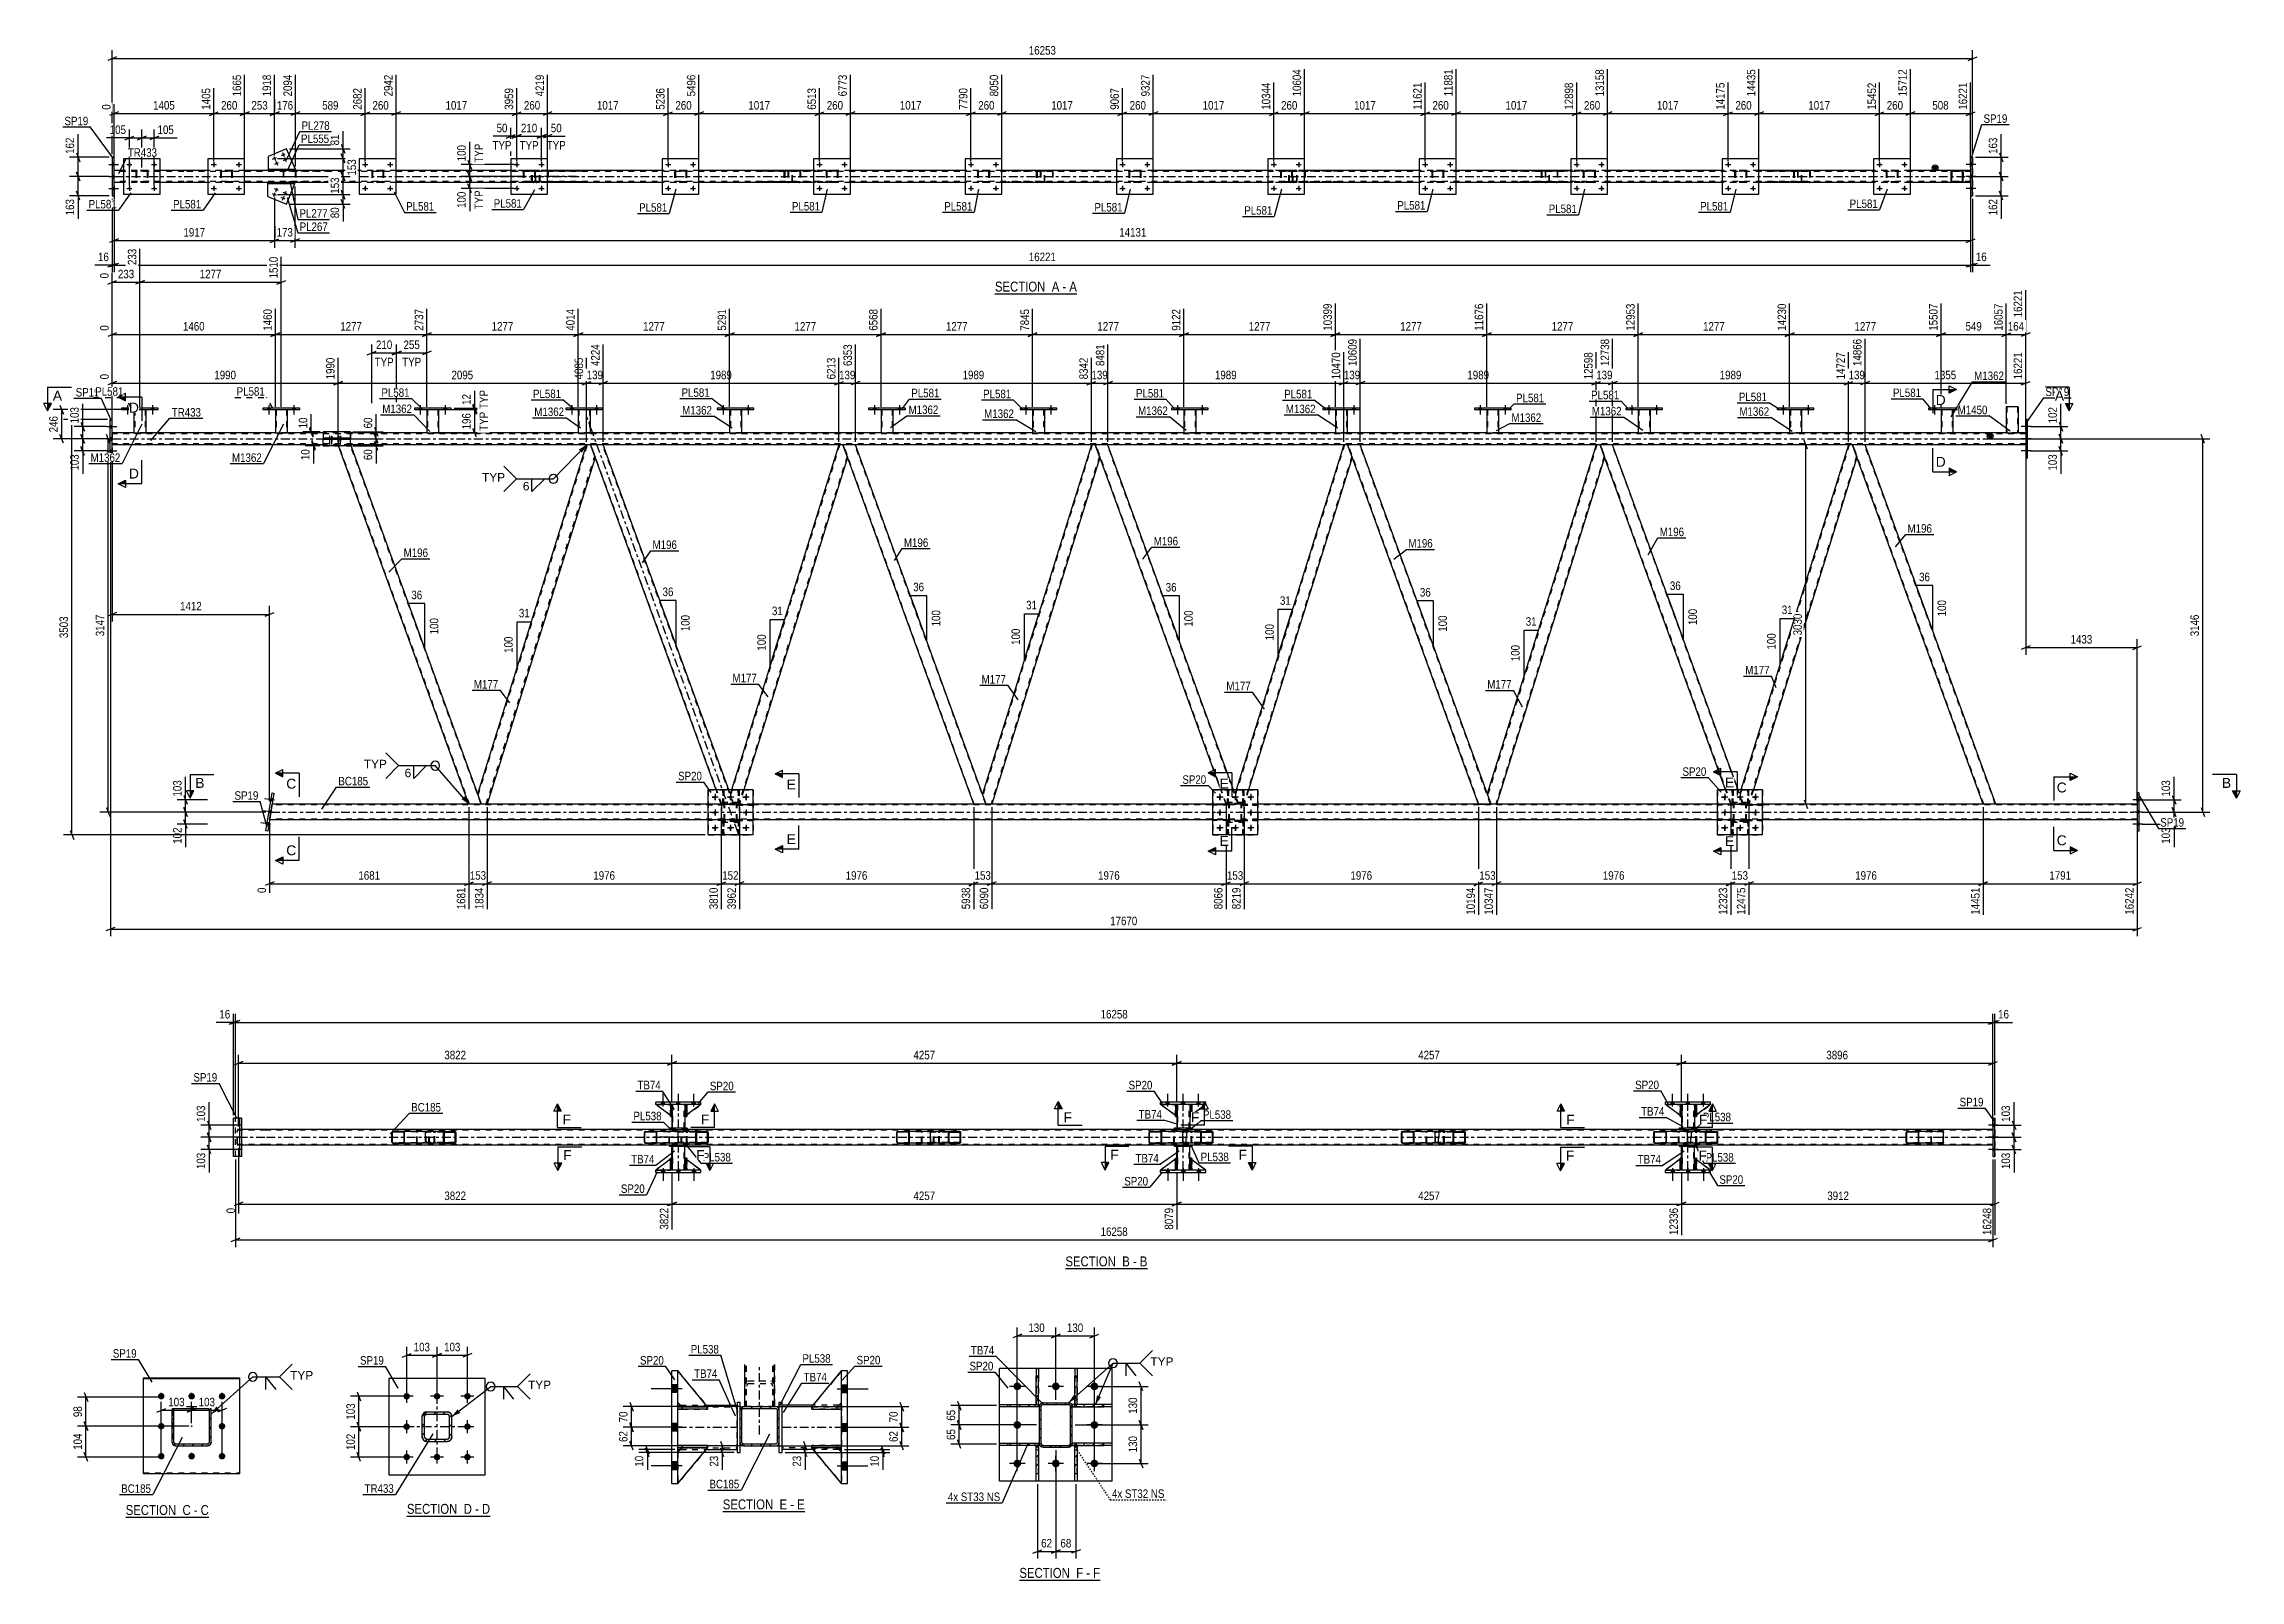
# Model space of a CAD drawing. Header units: millimetres. Extents: x 0 to 1779, y 0 to 560.
# Drawn here: x 1039 to 1779, y 42 to 560 of the extents above; entities that cross this region are included whole.
import ezdxf

# ---------------------------------------------------------------- set-up
doc = ezdxf.new("R2010")
doc.units = ezdxf.units.MM
for name, pattern in [('DXK_LINE_DOT2', [3.9198, 1.9599, -1.9599]), ('DXK_LINE_DOT3', [5.9187, 2.979, -0.9799, 0.9799, -0.9799]), ('DXK_LINE_DOT4', [0.9408, 0.4704, -0.4704])]:
    doc.linetypes.add(name, pattern=pattern)
doc.styles.add('Arial', font='ARIAL.TTF', dxfattribs={"height": 0.2})
doc.styles.add('Arial Narrow', font='ARIALN.TTF', dxfattribs={"height": 0.2})

# ---------------------------------------------------------------- blocks, each defined once
blk = doc.blocks.new('Unknown-814185208-18 - 1252')
at = {"color": 6, "linetype": 'Continuous'}
blk.add_line((1267.63, 65.05), (1295.27, 65.05), dxfattribs=at)
at = {"color": 0, "linetype": 'Continuous'}
blk.add_wipeout([(1285.73, 65.8), (1285.73, 69.3), (1267.63, 69.3), (1267.63, 65.8)], dxfattribs=at)
blk.add_wipeout([(1289.34, 65.8), (1289.34, 69.3), (1286.78, 69.3), (1286.78, 65.8)], dxfattribs=at)
at = {"color": 7, "linetype": 'Continuous', "style": 'Arial Narrow'}
blk.add_text('SECTION ', height=3.34, dxfattribs=at).set_placement((1267.63, 65.8))
at = {"color": 0, "linetype": 'Continuous'}
blk.add_wipeout([(1291.67, 65.8), (1291.67, 69.3), (1290.39, 69.3), (1290.39, 65.8)], dxfattribs=at)
blk.add_wipeout([(1295.27, 65.8), (1295.27, 69.3), (1292.72, 69.3), (1292.72, 65.8)], dxfattribs=at)
at = {"color": 7, "linetype": 'Continuous', "style": 'Arial Narrow'}
for s, p in [('E', (1286.78, 65.8)), ('-', (1290.39, 65.8)), ('E', (1292.72, 65.8))]:
    blk.add_text(s, height=3.34, dxfattribs=at).set_placement(p)
blk = doc.blocks.new('Unknown-814185208-11 - 2589')
at = {"color": 6, "linetype": 'Continuous'}
blk.add_line((1359.44, 475.74), (1387.09, 475.74), dxfattribs=at)
at = {"color": 0, "linetype": 'Continuous'}
blk.add_wipeout([(1377.55, 476.49), (1377.55, 479.99), (1359.44, 479.99), (1359.44, 476.49)], dxfattribs=at)
blk.add_wipeout([(1381.16, 476.49), (1381.16, 479.99), (1378.6, 479.99), (1378.6, 476.49)], dxfattribs=at)
at = {"color": 7, "linetype": 'Continuous', "style": 'Arial Narrow'}
blk.add_text('SECTION ', height=3.34, dxfattribs=at).set_placement((1359.44, 476.49))
at = {"color": 0, "linetype": 'Continuous'}
blk.add_wipeout([(1383.48, 476.49), (1383.48, 479.99), (1382.21, 479.99), (1382.21, 476.49)], dxfattribs=at)
blk.add_wipeout([(1387.09, 476.49), (1387.09, 479.99), (1384.53, 479.99), (1384.53, 476.49)], dxfattribs=at)
at = {"color": 7, "linetype": 'Continuous', "style": 'Arial Narrow'}
for s, p in [('A', (1378.6, 476.49)), ('-', (1382.21, 476.49)), ('A', (1384.53, 476.49))]:
    blk.add_text(s, height=3.34, dxfattribs=at).set_placement(p)
blk = doc.blocks.new('Unknown-814185208-12 - 5393')
at = {"color": 6, "linetype": 'Continuous'}
blk.add_line((1383.21, 147), (1410.86, 147), dxfattribs=at)
at = {"color": 0, "linetype": 'Continuous'}
blk.add_wipeout([(1401.32, 147.75), (1401.32, 151.25), (1383.21, 151.25), (1383.21, 147.75)], dxfattribs=at)
blk.add_wipeout([(1404.93, 147.75), (1404.93, 151.25), (1402.37, 151.25), (1402.37, 147.75)], dxfattribs=at)
at = {"color": 7, "linetype": 'Continuous', "style": 'Arial Narrow'}
blk.add_text('SECTION ', height=3.34, dxfattribs=at).set_placement((1383.21, 147.75))
at = {"color": 0, "linetype": 'Continuous'}
blk.add_wipeout([(1407.25, 147.75), (1407.25, 151.25), (1405.98, 151.25), (1405.98, 147.75)], dxfattribs=at)
blk.add_wipeout([(1410.86, 147.75), (1410.86, 151.25), (1408.3, 151.25), (1408.3, 147.75)], dxfattribs=at)
at = {"color": 7, "linetype": 'Continuous', "style": 'Arial Narrow'}
for s, p in [('B', (1402.37, 147.75)), ('-', (1405.98, 147.75)), ('B', (1408.3, 147.75))]:
    blk.add_text(s, height=3.34, dxfattribs=at).set_placement(p)
blk = doc.blocks.new('Unknown-814185208-13 - 6367')
at = {"color": 6, "linetype": 'Continuous'}
blk.add_line((1066.22, 63.15), (1094.29, 63.15), dxfattribs=at)
at = {"color": 0, "linetype": 'Continuous'}
blk.add_wipeout([(1084.33, 63.9), (1084.33, 67.4), (1066.22, 67.4), (1066.22, 63.9)], dxfattribs=at)
blk.add_wipeout([(1088.15, 63.9), (1088.15, 67.4), (1085.38, 67.4), (1085.38, 63.9)], dxfattribs=at)
at = {"color": 7, "linetype": 'Continuous', "style": 'Arial Narrow'}
blk.add_text('SECTION ', height=3.34, dxfattribs=at).set_placement((1066.22, 63.9))
at = {"color": 0, "linetype": 'Continuous'}
blk.add_wipeout([(1090.47, 63.9), (1090.47, 67.4), (1089.2, 67.4), (1089.2, 63.9)], dxfattribs=at)
blk.add_wipeout([(1094.29, 63.9), (1094.29, 67.4), (1091.52, 67.4), (1091.52, 63.9)], dxfattribs=at)
at = {"color": 7, "linetype": 'Continuous', "style": 'Arial Narrow'}
for s, p in [('C', (1085.38, 63.9)), ('C', (1091.52, 63.9)), ('-', (1089.2, 63.9))]:
    blk.add_text(s, height=3.34, dxfattribs=at).set_placement(p)
blk = doc.blocks.new('Unknown-814185208-16 - 1615')
at = {"color": 6, "linetype": 'Continuous'}
blk.add_line((1161.08, 63.54), (1189.15, 63.54), dxfattribs=at)
at = {"color": 0, "linetype": 'Continuous'}
blk.add_wipeout([(1179.19, 64.29), (1179.19, 67.79), (1161.08, 67.79), (1161.08, 64.29)], dxfattribs=at)
blk.add_wipeout([(1183.01, 64.29), (1183.01, 67.79), (1180.24, 67.79), (1180.24, 64.29)], dxfattribs=at)
at = {"color": 7, "linetype": 'Continuous', "style": 'Arial Narrow'}
blk.add_text('SECTION ', height=3.34, dxfattribs=at).set_placement((1161.08, 64.29))
at = {"color": 0, "linetype": 'Continuous'}
blk.add_wipeout([(1185.33, 64.29), (1185.33, 67.79), (1184.06, 67.79), (1184.06, 64.29)], dxfattribs=at)
blk.add_wipeout([(1189.15, 64.29), (1189.15, 67.79), (1186.38, 67.79), (1186.38, 64.29)], dxfattribs=at)
at = {"color": 7, "linetype": 'Continuous', "style": 'Arial Narrow'}
for s, p in [('D', (1180.24, 64.29)), ('D', (1186.38, 64.29)), ('-', (1184.06, 64.29))]:
    blk.add_text(s, height=3.34, dxfattribs=at).set_placement(p)
blk = doc.blocks.new('Unknown-814185208-17 - 2224')
at = {"color": 6, "linetype": 'Continuous'}
blk.add_line((1367.69, 41.95), (1394.91, 41.95), dxfattribs=at)
at = {"color": 0, "linetype": 'Continuous'}
blk.add_wipeout([(1385.8, 42.7), (1385.8, 46.2), (1367.69, 46.2), (1367.69, 42.7)], dxfattribs=at)
blk.add_wipeout([(1389.19, 42.7), (1389.19, 46.2), (1386.85, 46.2), (1386.85, 42.7)], dxfattribs=at)
at = {"color": 7, "linetype": 'Continuous', "style": 'Arial Narrow'}
blk.add_text('SECTION ', height=3.34, dxfattribs=at).set_placement((1367.69, 42.7))
at = {"color": 0, "linetype": 'Continuous'}
blk.add_wipeout([(1391.52, 42.7), (1391.52, 46.2), (1390.24, 46.2), (1390.24, 42.7)], dxfattribs=at)
blk.add_wipeout([(1394.91, 42.7), (1394.91, 46.2), (1392.57, 46.2), (1392.57, 42.7)], dxfattribs=at)
at = {"color": 7, "linetype": 'Continuous', "style": 'Arial Narrow'}
for s, p in [('F', (1386.85, 42.7)), ('F', (1392.57, 42.7)), ('-', (1390.24, 42.7))]:
    blk.add_text(s, height=3.34, dxfattribs=at).set_placement(p)
blk = doc.blocks.new('Part-814185208-1397 - 1252')
at = {"color": 2, "linetype": 'Continuous'}
for p, q in [((1252.47, 86.58), (1252.47, 87.38)), ((1262.47, 87.38), (1252.47, 87.38)), ((1262.47, 86.58), (1252.47, 86.58)), ((1252.47, 86.58), (1252.47, 86.58)), ((1262.47, 86.58), (1262.47, 87.38))]:
    blk.add_line(p, q, dxfattribs=at)
at = {"color": 7, "linetype": 'DXK_LINE_DOT2'}
for p, q in [((1253.97, 87.38), (1252.47, 87.38)), ((1252.47, 86.58), (1253.97, 86.58)), ((1253.97, 86.58), (1253.97, 87.38)), ((1262.47, 87.38), (1253.97, 87.38)), ((1253.97, 86.58), (1262.47, 86.58))]:
    blk.add_line(p, q, dxfattribs=at)
blk = doc.blocks.new('Part-814185208-1333 - 1252')
at = {"linetype": 'Continuous'}
h = blk.add_hatch(dxfattribs=at)
h.set_pattern_fill('', scale=0.7, style=0, pattern_type=0)
h.set_pattern_definition([(45, (1274.6746, 100.4395), (-1.57154, 1.57154), [])])
h.paths.add_polyline_path([(1285.47, 100.44), (1274.67, 100.44), (1274.22, 100.35), (1273.83, 100.09), (1273.57, 99.7), (1273.47, 99.24), (1273.47, 88.44), (1273.57, 87.98), (1273.83, 87.59), (1274.22, 87.33), (1274.67, 87.24), (1285.47, 87.24), (1285.93, 87.33), (1286.32, 87.59), (1286.58, 87.98), (1286.67, 88.44), (1286.67, 99.24), (1286.58, 99.7), (1286.32, 100.09), (1285.93, 100.35)])
h.paths.add_polyline_path([(1286.03, 99.47), (1286.07, 99.24), (1286.07, 88.44), (1286.03, 88.21), (1285.9, 88.02), (1285.7, 87.89), (1285.47, 87.84), (1274.67, 87.84), (1274.45, 87.89), (1274.25, 88.02), (1274.12, 88.21), (1274.07, 88.44), (1274.07, 99.24), (1274.12, 99.47), (1274.25, 99.66), (1274.45, 99.79), (1274.67, 99.84), (1285.47, 99.84), (1285.7, 99.79), (1285.9, 99.66)])
at = {"color": 2, "linetype": 'Continuous'}
for p, q in [((1273.57, 99.7), (1273.47, 99.24)), ((1273.47, 99.24), (1273.47, 99.24)), ((1273.47, 88.44), (1273.47, 99.24)), ((1274.07, 99.24), (1274.12, 99.47)), ((1274.07, 99.24), (1274.07, 99.24)), ((1274.07, 88.44), (1274.07, 99.24)), ((1274.12, 99.47), (1274.25, 99.66)), ((1274.67, 100.44), (1274.22, 100.35)), ((1274.25, 99.66), (1274.45, 99.79)), ((1274.45, 99.79), (1274.67, 99.84)), ((1274.67, 100.44), (1274.67, 100.44)), ((1274.67, 100.44), (1285.47, 100.44)), ((1274.67, 99.84), (1274.67, 99.84)), ((1274.67, 99.84), (1285.47, 99.84)), ((1285.47, 100.44), (1285.47, 100.44)), ((1285.93, 100.35), (1285.47, 100.44)), ((1285.47, 99.84), (1285.47, 99.84)), ((1285.47, 99.84), (1285.7, 99.79)), ((1285.7, 99.79), (1285.9, 99.66)), ((1285.9, 99.66), (1286.03, 99.47)), ((1286.03, 99.47), (1286.07, 99.24)), ((1286.07, 99.24), (1286.07, 99.24)), ((1286.07, 88.44), (1286.07, 99.24)), ((1286.67, 99.24), (1286.58, 99.7)), ((1286.67, 99.24), (1286.67, 99.24)), ((1286.67, 88.44), (1286.67, 99.24)), ((1273.47, 88.44), (1273.47, 88.44)), ((1273.47, 88.44), (1273.57, 87.98)), ((1274.07, 88.44), (1274.07, 88.44)), ((1274.12, 88.21), (1274.07, 88.44)), ((1274.25, 88.02), (1274.12, 88.21)), ((1274.22, 87.33), (1274.67, 87.24)), ((1274.45, 87.89), (1274.25, 88.02)), ((1274.67, 87.84), (1274.45, 87.89)), ((1274.67, 87.84), (1274.67, 87.84)), ((1274.67, 87.84), (1285.47, 87.84)), ((1274.67, 87.24), (1274.67, 87.24)), ((1274.67, 87.24), (1285.47, 87.24)), ((1285.7, 87.89), (1285.47, 87.84)), ((1285.47, 87.84), (1285.47, 87.84)), ((1285.47, 87.24), (1285.93, 87.33)), ((1285.47, 87.24), (1285.47, 87.24)), ((1285.9, 88.02), (1285.7, 87.89)), ((1286.03, 88.21), (1285.9, 88.02)), ((1286.07, 88.44), (1286.03, 88.21)), ((1286.07, 88.44), (1286.07, 88.44)), ((1286.58, 87.98), (1286.67, 88.44)), ((1286.67, 88.44), (1286.67, 88.44))]:
    blk.add_line(p, q, dxfattribs=at)
at = {"color": 7, "linetype": 'DXK_LINE_DOT3'}
blk.add_line((1280.07, 93.84), (1280.07, 93.84), dxfattribs=at)
at = {"color": 2, "linetype": 'Continuous'}
for centre, start, end in [((1274.67, 99.24), 112.5, 157.5), ((1285.47, 99.24), 22.5, 67.5), ((1274.67, 88.44), 202.5, 247.5), ((1285.47, 88.44), 292.5, 337.5)]:
    blk.add_arc(centre, 1.2, start, end, dxfattribs=at)
blk = doc.blocks.new('Part-814185208-1255 - 1252')
at = {"color": 7, "linetype": 'DXK_LINE_DOT2'}
for p, q in [((1297.68, 87.38), (1306.18, 87.38)), ((1297.68, 86.58), (1297.68, 87.38)), ((1297.68, 87.38), (1303.25, 87.38)), ((1306.18, 86.58), (1297.68, 86.58)), ((1297.68, 86.58), (1303.25, 86.58)), ((1306.18, 87.38), (1307.68, 87.38)), ((1306.18, 87.38), (1306.18, 86.58)), ((1307.68, 86.58), (1306.18, 86.58)), ((1307.68, 87.38), (1307.67, 87.38)), ((1307.67, 86.58), (1307.68, 86.58)), ((1307.68, 86.58), (1307.68, 87.38))]:
    blk.add_line(p, q, dxfattribs=at)
blk = doc.blocks.new('Part-814185208-1399 - 1252')
at = {"color": 7, "linetype": 'DXK_LINE_DOT2'}
for p, q in [((1252.47, 87.38), (1252.47, 87.38)), ((1252.47, 86.58), (1252.47, 87.38)), ((1252.47, 87.38), (1253.97, 87.38)), ((1253.97, 86.58), (1252.47, 86.58)), ((1252.47, 86.58), (1252.47, 86.58)), ((1253.97, 87.38), (1262.47, 87.38)), ((1253.97, 87.38), (1253.97, 86.58)), ((1262.47, 86.58), (1253.97, 86.58)), ((1262.47, 87.38), (1256.9, 87.38)), ((1262.47, 86.58), (1256.9, 86.58)), ((1262.47, 87.38), (1262.47, 86.58))]:
    blk.add_line(p, q, dxfattribs=at)
blk = doc.blocks.new('Part-814185208-1256 - 1252')
at = {"color": 7, "linetype": 'DXK_LINE_DOT2'}
for p, q in [((1307.67, 112.48), (1297.67, 100.37)), ((1297.67, 100.37), (1307.67, 112.48)), ((1307.67, 101.87), (1307.67, 112.48)), ((1297.67, 100.37), (1306.17, 100.37)), ((1297.67, 100.37), (1297.67, 100.37)), ((1306.17, 100.37), (1297.67, 100.37)), ((1306.17, 100.37), (1307.67, 101.87)), ((1306.17, 100.37), (1307.67, 101.87)), ((1306.17, 100.37), (1306.17, 100.37))]:
    blk.add_line(p, q, dxfattribs=at)
blk = doc.blocks.new('Bolt-814185208-1442 - 1252')
at = {"linetype": 'Continuous'}
for points in [[(1252.47, 105.18), (1252.47, 107.78), (1250.47, 107.78), (1250.47, 105.18)], [(1252.47, 105.18), (1252.47, 107.78), (1250.47, 107.78), (1250.47, 105.18)], [(1252.47, 105.18), (1252.47, 107.78), (1250.47, 107.78), (1250.47, 105.18)], [(1252.47, 92.18), (1252.47, 94.78), (1250.47, 94.78), (1250.47, 92.18)], [(1252.47, 92.18), (1252.47, 94.78), (1250.47, 94.78), (1250.47, 92.18)], [(1252.47, 79.18), (1252.47, 81.78), (1250.47, 81.78), (1250.47, 79.18)], [(1252.47, 79.18), (1252.47, 81.78), (1250.47, 81.78), (1250.47, 79.18)], [(1252.47, 79.18), (1252.47, 81.78), (1250.47, 81.78), (1250.47, 79.18)]]:
    blk.add_hatch(color=1, dxfattribs=at).paths.add_polyline_path(points)
at = {"color": 1, "linetype": 'Continuous'}
for p, q in [((1253.97, 106.48), (1243.47, 106.48)), ((1253.97, 106.48), (1243.47, 106.48)), ((1253.97, 106.48), (1243.47, 106.48)), ((1252.47, 107.78), (1250.47, 107.78)), ((1252.47, 107.78), (1250.47, 107.78)), ((1252.47, 107.78), (1250.47, 107.78)), ((1252.47, 105.18), (1250.47, 105.18)), ((1252.47, 105.18), (1250.47, 105.18)), ((1252.47, 105.18), (1250.47, 105.18)), ((1253.97, 93.48), (1243.47, 93.48)), ((1253.97, 93.48), (1243.47, 93.48)), ((1252.47, 94.78), (1250.47, 94.78)), ((1252.47, 94.78), (1250.47, 94.78)), ((1252.47, 92.18), (1250.47, 92.18)), ((1252.47, 92.18), (1250.47, 92.18)), ((1252.47, 81.78), (1250.47, 81.78)), ((1252.47, 81.78), (1250.47, 81.78)), ((1252.47, 81.78), (1250.47, 81.78)), ((1253.97, 80.48), (1243.47, 80.48)), ((1253.97, 80.48), (1243.47, 80.48)), ((1253.97, 80.48), (1243.47, 80.48)), ((1252.47, 79.18), (1250.47, 79.18)), ((1252.47, 79.18), (1250.47, 79.18)), ((1252.47, 79.18), (1250.47, 79.18))]:
    blk.add_line(p, q, dxfattribs=at)
blk = doc.blocks.new('Part-814185208-1378 - 1252')
at = {"color": 2, "linetype": 'Continuous'}
for p, q in [((1250.47, 74.48), (1250.47, 112.48)), ((1252.47, 112.48), (1250.47, 112.48)), ((1252.47, 74.48), (1252.47, 112.48)), ((1250.47, 74.48), (1252.47, 74.48))]:
    blk.add_line(p, q, dxfattribs=at)
blk = doc.blocks.new('Part-814185208-1314 - 1252')
at = {"color": 2, "linetype": 'Continuous'}
for p, q in [((1297.68, 87.38), (1307.68, 87.38)), ((1297.68, 87.38), (1297.68, 86.58)), ((1307.68, 86.58), (1297.68, 86.58)), ((1307.68, 87.38), (1307.68, 87.38)), ((1307.68, 86.58), (1307.68, 87.38))]:
    blk.add_line(p, q, dxfattribs=at)
at = {"color": 7, "linetype": 'DXK_LINE_DOT2'}
for p, q in [((1306.18, 87.38), (1297.68, 87.38)), ((1297.68, 86.58), (1306.18, 86.58)), ((1307.68, 87.38), (1306.18, 87.38)), ((1306.18, 87.38), (1306.18, 86.58)), ((1306.18, 86.58), (1307.68, 86.58)), ((1307.68, 87.38), (1307.68, 87.38))]:
    blk.add_line(p, q, dxfattribs=at)
blk = doc.blocks.new('Part-814185208-1257 - 1252')
at = {"color": 2, "linetype": 'Continuous'}
for p, q in [((1297.67, 100.37), (1307.67, 112.48)), ((1307.67, 112.48), (1307.67, 112.48)), ((1298.92, 100.37), (1297.67, 100.37)), ((1297.67, 100.37), (1297.67, 100.37)), ((1306.18, 100.38), (1307.67, 101.87))]:
    blk.add_line(p, q, dxfattribs=at)
at = {"color": 7, "linetype": 'DXK_LINE_DOT2'}
for p, q in [((1307.67, 112.48), (1297.67, 100.37)), ((1307.67, 112.48), (1307.67, 112.48)), ((1307.67, 101.87), (1307.67, 112.48)), ((1306.17, 100.37), (1297.67, 100.37)), ((1306.17, 100.37), (1298.92, 100.37)), ((1306.17, 100.37), (1307.67, 101.87)), ((1306.17, 100.37), (1306.18, 100.38)), ((1306.17, 100.37), (1306.17, 100.37))]:
    blk.add_line(p, q, dxfattribs=at)
blk = doc.blocks.new('Part-814185208-1258 - 1252')
at = {"color": 7, "linetype": 'DXK_LINE_DOT2'}
for p, q in [((1297.67, 86.57), (1306.17, 86.57)), ((1307.67, 74.48), (1297.67, 86.57)), ((1297.67, 86.57), (1297.67, 86.57)), ((1306.17, 86.57), (1297.67, 86.57)), ((1297.67, 86.57), (1307.67, 74.48)), ((1306.17, 86.57), (1307.67, 85.07)), ((1306.17, 86.57), (1306.17, 86.57)), ((1307.67, 85.07), (1306.17, 86.57)), ((1307.67, 85.07), (1307.67, 74.48))]:
    blk.add_line(p, q, dxfattribs=at)
blk = doc.blocks.new('Part-814185208-1275 - 1252')
at = {"color": 2, "linetype": 'Continuous'}
for p, q in [((1252.47, 100.98), (1253.37, 100.98)), ((1261.97, 100.98), (1272.47, 100.98)), ((1252.47, 85.98), (1253.38, 85.98)), ((1261.99, 85.98), (1272.47, 85.98))]:
    blk.add_line(p, q, dxfattribs=at)
at = {"color": 7, "linetype": 'DXK_LINE_DOT2'}
for p, q in [((1252.47, 85.98), (1252.47, 100.98)), ((1252.47, 100.38), (1272.47, 100.38)), ((1253.37, 100.98), (1261.97, 100.98)), ((1272.47, 85.98), (1272.47, 100.98)), ((1252.47, 86.58), (1272.47, 86.58)), ((1253.38, 85.98), (1261.99, 85.98))]:
    blk.add_line(p, q, dxfattribs=at)
at = {"color": 7, "linetype": 'DXK_LINE_DOT3'}
blk.add_line((1252.47, 93.48), (1272.47, 93.48), dxfattribs=at)
blk = doc.blocks.new('Part-814185208-1259 - 1252')
at = {"color": 2, "linetype": 'Continuous'}
for p, q in [((1297.67, 86.57), (1297.67, 86.57)), ((1306.17, 86.57), (1297.67, 86.57)), ((1307.67, 74.48), (1297.67, 86.57)), ((1306.17, 86.57), (1306.17, 86.57)), ((1306.17, 86.57), (1307.67, 85.07))]:
    blk.add_line(p, q, dxfattribs=at)
at = {"color": 7, "linetype": 'DXK_LINE_DOT2'}
for p, q in [((1297.67, 86.57), (1306.17, 86.57)), ((1307.67, 74.48), (1297.67, 86.57)), ((1306.17, 86.57), (1307.67, 85.07)), ((1307.67, 85.07), (1307.67, 74.48))]:
    blk.add_line(p, q, dxfattribs=at)
blk = doc.blocks.new('Part-814185208-1296 - 1252')
at = {"color": 2, "linetype": 'Continuous'}
for p, q in [((1272.47, 101.98), (1273.47, 101.98)), ((1272.47, 101.98), (1272.47, 84.98)), ((1273.47, 99.24), (1273.47, 101.98)), ((1272.47, 84.98), (1273.47, 84.98)), ((1273.47, 84.98), (1273.47, 88.44))]:
    blk.add_line(p, q, dxfattribs=at)
at = {"color": 7, "linetype": 'DXK_LINE_DOT2'}
for p, q in [((1272.47, 101.98), (1273.47, 101.98)), ((1273.47, 88.44), (1273.47, 99.24)), ((1272.47, 84.98), (1273.47, 84.98))]:
    blk.add_line(p, q, dxfattribs=at)
blk = doc.blocks.new('Bolt-814185208-1425 - 1252')
at = {"linetype": 'Continuous'}
for points in [[(1309.68, 105.18), (1309.68, 107.78), (1307.68, 107.78), (1307.68, 105.18)], [(1309.68, 105.18), (1309.68, 107.78), (1307.68, 107.78), (1307.68, 105.18)], [(1309.68, 105.18), (1309.68, 107.78), (1307.68, 107.78), (1307.68, 105.18)], [(1309.68, 92.18), (1309.68, 94.78), (1307.68, 94.78), (1307.68, 92.18)], [(1309.68, 92.18), (1309.68, 94.78), (1307.68, 94.78), (1307.68, 92.18)], [(1309.68, 79.18), (1309.68, 81.78), (1307.68, 81.78), (1307.68, 79.18)], [(1309.68, 79.18), (1309.68, 81.78), (1307.68, 81.78), (1307.68, 79.18)], [(1309.68, 79.18), (1309.68, 81.78), (1307.68, 81.78), (1307.68, 79.18)]]:
    blk.add_hatch(color=1, dxfattribs=at).paths.add_polyline_path(points)
at = {"color": 1, "linetype": 'Continuous'}
for p, q in [((1306.18, 106.48), (1316.68, 106.48)), ((1306.18, 106.48), (1316.68, 106.48)), ((1306.18, 106.48), (1316.68, 106.48)), ((1307.68, 107.78), (1309.68, 107.78)), ((1307.68, 107.78), (1309.68, 107.78)), ((1307.68, 107.78), (1309.68, 107.78)), ((1307.68, 105.18), (1309.68, 105.18)), ((1307.68, 105.18), (1309.68, 105.18)), ((1307.68, 105.18), (1309.68, 105.18)), ((1306.18, 93.48), (1316.68, 93.48)), ((1306.18, 93.48), (1316.68, 93.48)), ((1307.68, 94.78), (1309.68, 94.78)), ((1307.68, 94.78), (1309.68, 94.78)), ((1307.68, 92.18), (1309.68, 92.18)), ((1307.68, 92.18), (1309.68, 92.18)), ((1307.68, 81.78), (1309.68, 81.78)), ((1307.68, 81.78), (1309.68, 81.78)), ((1307.68, 81.78), (1309.68, 81.78)), ((1306.18, 80.48), (1316.68, 80.48)), ((1306.18, 80.48), (1316.68, 80.48)), ((1306.18, 80.48), (1316.68, 80.48)), ((1307.68, 79.18), (1309.68, 79.18)), ((1307.68, 79.18), (1309.68, 79.18)), ((1307.68, 79.18), (1309.68, 79.18))]:
    blk.add_line(p, q, dxfattribs=at)
blk = doc.blocks.new('Part-814185208-1301 - 1252')
at = {"color": 2, "linetype": 'Continuous'}
for p, q in [((1286.67, 101.98), (1287.67, 101.98)), ((1286.67, 99.24), (1286.67, 101.98)), ((1287.67, 84.98), (1287.67, 101.98)), ((1286.67, 84.98), (1286.67, 88.44)), ((1286.67, 84.98), (1287.67, 84.98))]:
    blk.add_line(p, q, dxfattribs=at)
at = {"color": 7, "linetype": 'DXK_LINE_DOT2'}
for p, q in [((1286.67, 101.98), (1287.67, 101.98)), ((1286.67, 88.44), (1286.67, 99.24)), ((1286.67, 84.98), (1287.67, 84.98))]:
    blk.add_line(p, q, dxfattribs=at)
blk = doc.blocks.new('Part-814185208-1306 - 1252')
at = {"color": 2, "linetype": 'Continuous'}
for p, q in [((1298.18, 100.98), (1287.67, 100.98)), ((1307.68, 100.98), (1306.78, 100.98)), ((1298.16, 85.98), (1287.67, 85.98)), ((1307.68, 85.98), (1306.77, 85.98))]:
    blk.add_line(p, q, dxfattribs=at)
at = {"color": 7, "linetype": 'DXK_LINE_DOT2'}
for p, q in [((1287.67, 85.98), (1287.67, 100.98)), ((1307.68, 100.38), (1287.67, 100.38)), ((1306.78, 100.98), (1298.18, 100.98)), ((1307.68, 100.98), (1307.68, 85.98)), ((1307.68, 86.58), (1287.67, 86.58)), ((1306.77, 85.98), (1298.16, 85.98))]:
    blk.add_line(p, q, dxfattribs=at)
at = {"color": 7, "linetype": 'DXK_LINE_DOT3'}
blk.add_line((1287.67, 93.48), (1307.68, 93.48), dxfattribs=at)
blk = doc.blocks.new('Part-814185208-1310 - 1252')
at = {"color": 2, "linetype": 'Continuous'}
for p, q in [((1252.47, 112.48), (1252.47, 112.48)), ((1262.47, 100.37), (1252.48, 112.48)), ((1253.96, 100.38), (1252.47, 101.87)), ((1261.23, 100.37), (1262.47, 100.37)), ((1262.47, 100.37), (1262.47, 100.37))]:
    blk.add_line(p, q, dxfattribs=at)
at = {"color": 7, "linetype": 'DXK_LINE_DOT2'}
for p, q in [((1252.47, 112.48), (1262.47, 100.37)), ((1252.48, 112.48), (1252.47, 112.48)), ((1252.47, 101.87), (1252.47, 112.48)), ((1253.97, 100.37), (1252.47, 101.87)), ((1253.97, 100.37), (1253.96, 100.38)), ((1262.47, 100.37), (1253.97, 100.37)), ((1253.97, 100.37), (1253.97, 100.37)), ((1253.97, 100.37), (1261.23, 100.37))]:
    blk.add_line(p, q, dxfattribs=at)
blk = doc.blocks.new('Part-814185208-1311 - 1252')
at = {"color": 7, "linetype": 'DXK_LINE_DOT2'}
for p, q in [((1253.97, 86.57), (1252.47, 85.07)), ((1252.47, 74.48), (1262.47, 86.57)), ((1252.47, 85.07), (1253.97, 86.57)), ((1262.47, 86.57), (1252.47, 74.48)), ((1252.47, 85.07), (1252.47, 74.48)), ((1262.47, 86.57), (1253.97, 86.57)), ((1253.97, 86.57), (1253.97, 86.57)), ((1253.97, 86.57), (1262.47, 86.57)), ((1262.47, 86.57), (1262.47, 86.57))]:
    blk.add_line(p, q, dxfattribs=at)
blk = doc.blocks.new('Part-814185208-1312 - 1252')
at = {"color": 2, "linetype": 'Continuous'}
for p, q in [((1253.97, 86.57), (1252.47, 85.07)), ((1252.47, 74.48), (1262.47, 86.57)), ((1262.47, 86.57), (1253.97, 86.57)), ((1253.97, 86.57), (1253.97, 86.57)), ((1262.47, 86.57), (1262.47, 86.57))]:
    blk.add_line(p, q, dxfattribs=at)
at = {"color": 7, "linetype": 'DXK_LINE_DOT2'}
for p, q in [((1252.47, 85.07), (1253.97, 86.57)), ((1252.47, 74.48), (1262.47, 86.57)), ((1252.47, 85.07), (1252.47, 74.48)), ((1253.97, 86.57), (1262.47, 86.57))]:
    blk.add_line(p, q, dxfattribs=at)
blk = doc.blocks.new('Part-814185208-1313 - 1252')
at = {"color": 2, "linetype": 'Continuous'}
for p, q in [((1297.68, 100.38), (1297.68, 100.38)), ((1297.68, 100.38), (1297.68, 99.58)), ((1297.68, 99.58), (1307.68, 99.58)), ((1307.68, 100.38), (1298.92, 100.38)), ((1307.68, 100.38), (1307.68, 100.38)), ((1307.68, 100.38), (1307.68, 99.58))]:
    blk.add_line(p, q, dxfattribs=at)
at = {"color": 7, "linetype": 'DXK_LINE_DOT2'}
for p, q in [((1298.92, 100.38), (1297.68, 100.38)), ((1306.18, 100.38), (1297.68, 100.38)), ((1297.68, 99.58), (1306.18, 99.58)), ((1306.18, 100.38), (1307.68, 100.38)), ((1306.18, 100.38), (1306.18, 99.58)), ((1306.18, 99.58), (1307.68, 99.58)), ((1307.68, 100.38), (1307.68, 100.38))]:
    blk.add_line(p, q, dxfattribs=at)
blk = doc.blocks.new('Part-814185208-1315 - 1252')
at = {"color": 7, "linetype": 'DXK_LINE_DOT2'}
for p, q in [((1297.68, 100.38), (1306.18, 100.38)), ((1297.68, 99.58), (1297.68, 100.38)), ((1297.68, 100.38), (1303.25, 100.38)), ((1306.18, 99.58), (1297.68, 99.58)), ((1297.68, 99.58), (1303.25, 99.58)), ((1306.18, 100.38), (1307.68, 100.38)), ((1306.18, 100.38), (1306.18, 99.58)), ((1307.68, 99.58), (1306.18, 99.58)), ((1307.68, 100.38), (1307.67, 100.38)), ((1307.67, 99.58), (1307.68, 99.58)), ((1307.68, 99.58), (1307.68, 100.38))]:
    blk.add_line(p, q, dxfattribs=at)
blk = doc.blocks.new('Part-814185208-1337 - 1252')
at = {"color": 2, "linetype": 'Continuous'}
for p, q in [((1275.07, 100.44), (1275.07, 114.69)), ((1285.07, 100.44), (1285.07, 114.69))]:
    blk.add_line(p, q, dxfattribs=at)
at = {"color": 7, "linetype": 'DXK_LINE_DOT2'}
for p, q in [((1275.67, 100.44), (1275.67, 114.69)), ((1284.47, 100.44), (1284.47, 114.69)), ((1275.07, 107.26), (1275.17, 107.97)), ((1275.17, 107.97), (1275.43, 108.57)), ((1275.43, 108.57), (1275.82, 108.97)), ((1275.72, 107.61), (1275.67, 107.26)), ((1275.85, 107.91), (1275.72, 107.61)), ((1275.82, 108.97), (1276.27, 109.12)), ((1276.05, 108.11), (1275.85, 107.91)), ((1276.27, 108.19), (1276.05, 108.11)), ((1276.27, 109.12), (1283.87, 109.12)), ((1276.27, 108.19), (1283.87, 108.19)), ((1283.87, 109.12), (1284.33, 108.97)), ((1284.1, 108.11), (1283.87, 108.19)), ((1284.3, 107.91), (1284.1, 108.11)), ((1284.43, 107.61), (1284.3, 107.91)), ((1284.33, 108.97), (1284.72, 108.57)), ((1284.47, 107.26), (1284.43, 107.61)), ((1284.72, 108.57), (1284.98, 107.97)), ((1284.98, 107.97), (1285.07, 107.26)), ((1285.07, 100.44), (1275.07, 100.44))]:
    blk.add_line(p, q, dxfattribs=at)
blk = doc.blocks.new('Part-814185208-1338 - 1252')
at = {"color": 7, "linetype": 'DXK_LINE_DOT2'}
for p, q in [((1275.07, 100.44), (1275.07, 114.69)), ((1275.47, 100.44), (1275.47, 114.69)), ((1284.67, 100.44), (1284.67, 114.69)), ((1285.07, 114.69), (1285.07, 100.44)), ((1285.07, 100.44), (1275.07, 100.44))]:
    blk.add_line(p, q, dxfattribs=at)
at = {"color": 7, "linetype": 'DXK_LINE_DOT3'}
blk.add_line((1280.07, 91.04), (1280.07, 114.69), dxfattribs=at)
blk = doc.blocks.new('Part-814185208-1395 - 1252')
at = {"color": 2, "linetype": 'Continuous'}
for p, q in [((1307.68, 74.48), (1307.68, 112.48)), ((1309.68, 112.48), (1307.68, 112.48)), ((1309.68, 74.48), (1309.68, 112.48)), ((1307.68, 74.48), (1309.68, 74.48))]:
    blk.add_line(p, q, dxfattribs=at)
blk = doc.blocks.new('Part-814185208-1396 - 1252')
at = {"color": 2, "linetype": 'Continuous'}
for p, q in [((1252.47, 99.58), (1252.47, 100.38)), ((1252.47, 100.38), (1261.23, 100.38)), ((1262.47, 99.58), (1252.47, 99.58)), ((1252.47, 99.58), (1252.47, 99.58)), ((1262.47, 99.58), (1262.47, 100.38)), ((1262.47, 100.38), (1262.47, 100.38))]:
    blk.add_line(p, q, dxfattribs=at)
at = {"color": 7, "linetype": 'DXK_LINE_DOT2'}
for p, q in [((1253.97, 100.38), (1252.47, 100.38)), ((1252.47, 99.58), (1253.97, 99.58)), ((1253.97, 99.58), (1253.97, 100.38)), ((1253.97, 100.38), (1262.47, 100.38)), ((1253.97, 99.58), (1262.47, 99.58))]:
    blk.add_line(p, q, dxfattribs=at)
blk = doc.blocks.new('Part-814185208-1398 - 1252')
at = {"color": 7, "linetype": 'DXK_LINE_DOT2'}
for p, q in [((1252.47, 100.38), (1252.47, 100.38)), ((1252.47, 99.58), (1252.47, 100.38)), ((1252.47, 100.38), (1253.97, 100.38)), ((1253.97, 99.58), (1252.47, 99.58)), ((1252.47, 99.58), (1252.47, 99.58)), ((1253.97, 100.38), (1262.47, 100.38)), ((1253.97, 100.38), (1253.97, 99.58)), ((1262.47, 99.58), (1253.97, 99.58)), ((1262.47, 100.38), (1256.9, 100.38)), ((1262.47, 99.58), (1256.9, 99.58)), ((1262.47, 100.38), (1262.47, 99.58))]:
    blk.add_line(p, q, dxfattribs=at)
blk = doc.blocks.new('Part-814185208-1400 - 1252')
at = {"color": 7, "linetype": 'DXK_LINE_DOT2'}
for p, q in [((1252.47, 101.87), (1252.47, 112.48)), ((1252.47, 112.48), (1262.47, 100.37)), ((1252.47, 112.48), (1262.47, 100.37)), ((1253.97, 100.37), (1252.47, 101.87)), ((1253.97, 100.37), (1252.47, 101.87)), ((1262.47, 100.37), (1253.97, 100.37)), ((1253.97, 100.37), (1253.97, 100.37)), ((1253.97, 100.37), (1262.47, 100.37)), ((1262.47, 100.37), (1262.47, 100.37))]:
    blk.add_line(p, q, dxfattribs=at)
blk = doc.blocks.new('Part-814185208-2749 - 2589')
at = {"color": 7, "linetype": 'DXK_LINE_DOT2'}
for p, q in [((1506.79, 516.8), (1506.83, 516.99)), ((1506.83, 516.99), (1506.79, 516.8)), ((1506.79, 516.8), (1506.79, 513.76)), ((1506.83, 513.58), (1506.79, 513.76)), ((1506.79, 513.76), (1506.83, 513.58)), ((1507.03, 516.8), (1507.05, 516.9)), ((1507.03, 516.8), (1507.03, 513.76)), ((1507.05, 513.67), (1507.03, 513.76)), ((1507.05, 516.9), (1507.1, 516.97)), ((1507.1, 513.59), (1507.05, 513.67)), ((1507.09, 517.25), (1507.27, 517.28)), ((1507.27, 517.28), (1507.09, 517.25)), ((1507.27, 513.28), (1507.09, 513.32)), ((1507.09, 513.32), (1507.27, 513.28)), ((1507.1, 516.97), (1507.18, 517.03)), ((1507.18, 513.54), (1507.1, 513.59)), ((1507.18, 517.03), (1507.27, 517.04)), ((1507.27, 513.52), (1507.18, 513.54)), ((1510.31, 517.28), (1507.27, 517.28)), ((1510.31, 517.04), (1507.27, 517.04)), ((1510.31, 513.52), (1507.27, 513.52)), ((1510.31, 513.28), (1507.27, 513.28)), ((1510.31, 517.28), (1510.49, 517.25)), ((1510.49, 517.25), (1510.31, 517.28)), ((1510.31, 517.04), (1510.4, 517.03)), ((1510.4, 513.54), (1510.31, 513.52)), ((1510.49, 513.32), (1510.31, 513.28)), ((1510.31, 513.28), (1510.49, 513.32)), ((1510.4, 517.03), (1510.48, 516.97)), ((1510.48, 513.59), (1510.4, 513.54)), ((1510.48, 516.97), (1510.53, 516.9)), ((1510.53, 513.67), (1510.48, 513.59)), ((1510.53, 516.9), (1510.55, 516.8)), ((1510.55, 513.76), (1510.53, 513.67)), ((1510.55, 516.8), (1510.55, 513.76)), ((1510.75, 516.99), (1510.79, 516.8)), ((1510.79, 516.8), (1510.75, 516.99)), ((1510.79, 513.76), (1510.75, 513.58)), ((1510.75, 513.58), (1510.79, 513.76)), ((1510.79, 516.8), (1510.79, 513.76))]:
    blk.add_line(p, q, dxfattribs=at)
at = {"color": 7, "linetype": 'DXK_LINE_DOT3'}
blk.add_line((1508.79, 515.28), (1508.79, 515.28), dxfattribs=at)
at = {"color": 7, "linetype": 'DXK_LINE_DOT2'}
for centre, start, end in [((1507.27, 516.8), 112.5, 157.5), ((1507.27, 516.8), 112.5, 157.5), ((1507.27, 513.76), 202.5, 247.5), ((1507.27, 513.76), 202.5, 247.5), ((1510.31, 516.8), 22.5, 67.5), ((1510.31, 516.8), 22.5, 67.5), ((1510.31, 513.76), 292.5, 337.5), ((1510.31, 513.76), 292.5, 337.5)]:
    blk.add_arc(centre, 0.48, start, end, dxfattribs=at)
blk = doc.blocks.new('Part-814185208-2621 - 2589')
at = {"color": 7, "linetype": 'DXK_LINE_DOT2'}
for p, q in [((1459.88, 517.09), (1459.86, 516.96)), ((1459.86, 513.6), (1459.86, 516.96)), ((1459.86, 513.6), (1459.88, 513.48)), ((1460.03, 516.96), (1460.04, 517.03)), ((1460.03, 513.6), (1460.03, 516.96)), ((1460.04, 513.54), (1460.03, 513.6)), ((1460.04, 517.03), (1460.08, 517.08)), ((1460.08, 513.49), (1460.04, 513.54)), ((1460.2, 517.28), (1460.07, 517.26)), ((1460.07, 513.31), (1460.2, 513.28)), ((1460.08, 517.08), (1460.13, 517.11)), ((1460.13, 513.46), (1460.08, 513.49)), ((1460.13, 517.11), (1460.2, 517.12)), ((1460.2, 513.44), (1460.13, 513.46)), ((1475.53, 517.28), (1460.2, 517.28)), ((1475.53, 517.12), (1460.2, 517.12)), ((1475.53, 513.44), (1460.2, 513.44)), ((1475.53, 513.28), (1460.2, 513.28)), ((1463.9, 517.26), (1463.77, 517.28)), ((1463.77, 517.12), (1463.84, 517.11)), ((1463.84, 513.46), (1463.77, 513.44)), ((1463.77, 513.28), (1463.9, 513.31)), ((1463.84, 517.11), (1463.89, 517.08)), ((1463.89, 513.49), (1463.84, 513.46)), ((1463.89, 517.08), (1463.93, 517.03)), ((1463.93, 513.54), (1463.89, 513.49)), ((1463.93, 517.03), (1463.94, 516.96)), ((1463.94, 513.6), (1463.93, 513.54)), ((1463.94, 516.96), (1463.94, 513.6)), ((1464.11, 516.96), (1464.09, 517.09)), ((1464.09, 513.48), (1464.11, 513.6)), ((1464.11, 516.96), (1464.11, 513.6))]:
    blk.add_line(p, q, dxfattribs=at)
for centre, start, end in [((1460.18, 516.95), 110.75831, 155.68004), ((1460.18, 513.62), 204.31996, 249.24168), ((1463.78, 516.95), 24.31996, 69.24168), ((1463.78, 513.62), 290.75831, 335.68004)]:
    blk.add_arc(centre, 0.331, start, end, dxfattribs=at)
blk = doc.blocks.new('Bolt-814185208-2757 - 2589')
at = {"linetype": 'Continuous'}
for points in [[(1402.87, 519.29, -1), (1401.99, 519.29, -1)], [(1411.27, 519.29, -1), (1410.39, 519.29, -1)]]:
    blk.add_hatch(color=1, dxfattribs=at).paths.add_polyline_path(points)
at = {"color": 1, "linetype": 'Continuous'}
for p, q in [((1401.55, 519.29), (1403.31, 519.29)), ((1402.43, 520.17), (1402.43, 518.41)), ((1409.95, 519.29), (1411.71, 519.29)), ((1410.83, 520.17), (1410.83, 518.41))]:
    blk.add_line(p, q, dxfattribs=at)
blk = doc.blocks.new('Part-814185208-2632 - 2589')
at = {"color": 7, "linetype": 'DXK_LINE_DOT2'}
for p, q in [((1545.02, 517.09), (1544.99, 516.96)), ((1544.99, 516.96), (1544.99, 513.6)), ((1544.99, 513.6), (1545.02, 513.48)), ((1545.16, 516.96), (1545.17, 517.03)), ((1545.16, 516.96), (1545.16, 513.6)), ((1545.17, 513.54), (1545.16, 513.6)), ((1545.17, 517.03), (1545.21, 517.08)), ((1545.21, 513.49), (1545.17, 513.54)), ((1545.33, 517.28), (1545.2, 517.26)), ((1545.2, 513.31), (1545.33, 513.28)), ((1545.21, 517.08), (1545.27, 517.11)), ((1545.21, 513.49), (1545.24, 513.47)), ((1545.24, 513.47), (1545.27, 513.46)), ((1545.27, 517.11), (1545.33, 517.12)), ((1545.27, 513.46), (1545.33, 513.44)), ((1560.66, 517.28), (1545.33, 517.28)), ((1560.66, 517.12), (1545.33, 517.12)), ((1560.66, 513.44), (1545.33, 513.44)), ((1560.66, 513.28), (1545.33, 513.28)), ((1549.04, 517.26), (1548.91, 517.28)), ((1548.91, 517.12), (1548.97, 517.11)), ((1548.97, 513.46), (1548.91, 513.44)), ((1548.91, 513.28), (1549.04, 513.31)), ((1548.97, 517.11), (1549, 517.1)), ((1549.03, 513.49), (1548.97, 513.46)), ((1549, 517.1), (1549.03, 517.08)), ((1549.03, 517.08), (1549.06, 517.03)), ((1549.06, 513.54), (1549.03, 513.49)), ((1549.06, 517.03), (1549.08, 516.96)), ((1549.08, 513.6), (1549.06, 513.54)), ((1549.08, 516.96), (1549.08, 513.6)), ((1549.25, 516.96), (1549.22, 517.09)), ((1549.22, 513.48), (1549.25, 513.6)), ((1549.25, 516.96), (1549.25, 513.6))]:
    blk.add_line(p, q, dxfattribs=at)
for centre, start, end in [((1545.32, 516.95), 110.75831, 155.68004), ((1545.32, 513.62), 204.31996, 249.24168), ((1548.92, 516.95), 24.31996, 69.24168), ((1548.92, 513.62), 290.75831, 335.68004)]:
    blk.add_arc(centre, 0.331, start, end, dxfattribs=at)
blk = doc.blocks.new('Bolt-814185208-2592 - 2589')
at = {"linetype": 'Continuous'}
for points in [[(1689.21, 518.94), (1689.21, 519.82), (1688.57, 519.82), (1688.57, 518.94)], [(1689.21, 518.94), (1689.21, 519.82), (1688.57, 519.82), (1688.57, 518.94)], [(1689.21, 518.94), (1689.21, 519.82), (1688.57, 519.82), (1688.57, 518.94)], [(1689.21, 514.84), (1689.21, 515.72), (1688.57, 515.72), (1688.57, 514.84)], [(1689.21, 514.84), (1689.21, 515.72), (1688.57, 515.72), (1688.57, 514.84)], [(1689.21, 510.74), (1689.21, 511.62), (1688.57, 511.62), (1688.57, 510.74)], [(1689.21, 510.74), (1689.21, 511.62), (1688.57, 511.62), (1688.57, 510.74)], [(1689.21, 510.74), (1689.21, 511.62), (1688.57, 511.62), (1688.57, 510.74)]]:
    blk.add_hatch(color=1, dxfattribs=at).paths.add_polyline_path(points)
at = {"color": 1, "linetype": 'Continuous'}
for p, q in [((1690.37, 519.38), (1687.05, 519.38)), ((1690.37, 519.38), (1687.05, 519.38)), ((1690.37, 519.38), (1687.05, 519.38)), ((1689.21, 519.82), (1688.57, 519.82)), ((1689.21, 519.82), (1688.57, 519.82)), ((1689.21, 519.82), (1688.57, 519.82)), ((1689.21, 518.94), (1688.57, 518.94)), ((1689.21, 518.94), (1688.57, 518.94)), ((1689.21, 518.94), (1688.57, 518.94)), ((1690.37, 515.28), (1687.05, 515.28)), ((1690.37, 515.28), (1687.05, 515.28)), ((1690.37, 511.18), (1687.05, 511.18)), ((1690.37, 511.18), (1687.05, 511.18)), ((1690.37, 511.18), (1687.05, 511.18)), ((1689.21, 515.72), (1688.57, 515.72)), ((1689.21, 515.72), (1688.57, 515.72)), ((1689.21, 514.84), (1688.57, 514.84)), ((1689.21, 514.84), (1688.57, 514.84)), ((1689.21, 511.62), (1688.57, 511.62)), ((1689.21, 511.62), (1688.57, 511.62)), ((1689.21, 511.62), (1688.57, 511.62)), ((1689.21, 510.74), (1688.57, 510.74)), ((1689.21, 510.74), (1688.57, 510.74)), ((1689.21, 510.74), (1688.57, 510.74))]:
    blk.add_line(p, q, dxfattribs=at)
blk = doc.blocks.new('Bolt-814185208-2594 - 2589')
at = {"linetype": 'Continuous'}
for points in [[(1062.31, 518.94), (1062.31, 519.82), (1061.67, 519.82), (1061.67, 518.94)], [(1062.31, 518.94), (1062.31, 519.82), (1061.67, 519.82), (1061.67, 518.94)], [(1062.31, 518.94), (1062.31, 519.82), (1061.67, 519.82), (1061.67, 518.94)], [(1062.31, 514.84), (1062.31, 515.72), (1061.67, 515.72), (1061.67, 514.84)], [(1062.31, 510.74), (1062.31, 511.62), (1061.67, 511.62), (1061.67, 510.74)], [(1062.31, 510.74), (1062.31, 511.62), (1061.67, 511.62), (1061.67, 510.74)], [(1062.31, 514.84), (1062.31, 515.72), (1061.67, 515.72), (1061.67, 514.84)], [(1062.31, 510.74), (1062.31, 511.62), (1061.67, 511.62), (1061.67, 510.74)]]:
    blk.add_hatch(color=1, dxfattribs=at).paths.add_polyline_path(points)
at = {"color": 1, "linetype": 'Continuous'}
for p, q in [((1060.51, 519.38), (1063.83, 519.38)), ((1060.51, 519.38), (1063.83, 519.38)), ((1060.51, 519.38), (1063.83, 519.38)), ((1061.67, 519.82), (1062.31, 519.82)), ((1061.67, 519.82), (1062.31, 519.82)), ((1061.67, 518.94), (1062.31, 518.94)), ((1061.67, 518.94), (1062.31, 518.94)), ((1061.67, 519.82), (1062.31, 519.82)), ((1061.67, 518.94), (1062.31, 518.94)), ((1060.51, 515.28), (1063.83, 515.28)), ((1060.51, 511.18), (1063.83, 511.18)), ((1060.51, 511.18), (1063.83, 511.18)), ((1060.51, 515.28), (1063.83, 515.28)), ((1060.51, 511.18), (1063.83, 511.18)), ((1061.67, 515.72), (1062.31, 515.72)), ((1061.67, 514.84), (1062.31, 514.84)), ((1061.67, 511.62), (1062.31, 511.62)), ((1061.67, 511.62), (1062.31, 511.62)), ((1061.67, 515.72), (1062.31, 515.72)), ((1061.67, 514.84), (1062.31, 514.84)), ((1061.67, 511.62), (1062.31, 511.62)), ((1061.67, 510.74), (1062.31, 510.74)), ((1061.67, 510.74), (1062.31, 510.74)), ((1061.67, 510.74), (1062.31, 510.74))]:
    blk.add_line(p, q, dxfattribs=at)
blk = doc.blocks.new('Bolt-814185208-2767 - 2589')
at = {"linetype": 'Continuous'}
for points in [[(1198.55, 519.29, -1), (1197.67, 519.29, -1)], [(1206.95, 519.29, -1), (1206.07, 519.29, -1)]]:
    blk.add_hatch(color=1, dxfattribs=at).paths.add_polyline_path(points)
at = {"color": 1, "linetype": 'Continuous'}
for p, q in [((1197.23, 519.29), (1198.99, 519.29)), ((1198.11, 520.17), (1198.11, 518.41)), ((1205.63, 519.29), (1207.39, 519.29)), ((1206.51, 520.17), (1206.51, 518.41))]:
    blk.add_line(p, q, dxfattribs=at)
blk = doc.blocks.new('Part-814185208-2639 - 2589')
at = {"color": 7, "linetype": 'DXK_LINE_DOT2'}
for p, q in [((1119.34, 517.09), (1119.32, 516.96)), ((1119.32, 516.96), (1119.32, 513.6)), ((1119.32, 513.6), (1119.34, 513.48)), ((1119.49, 516.96), (1119.5, 517.03)), ((1119.49, 516.96), (1119.49, 513.6)), ((1119.5, 513.54), (1119.49, 513.6)), ((1119.5, 517.03), (1119.54, 517.08)), ((1119.54, 513.49), (1119.5, 513.54)), ((1119.66, 517.28), (1119.53, 517.26)), ((1119.53, 513.31), (1119.66, 513.28)), ((1119.54, 517.08), (1119.59, 517.11)), ((1119.54, 513.49), (1119.57, 513.47)), ((1119.57, 513.47), (1119.59, 513.46)), ((1119.59, 517.11), (1119.66, 517.12)), ((1119.59, 513.46), (1119.66, 513.44)), ((1134.99, 517.28), (1119.66, 517.28)), ((1134.99, 517.12), (1119.66, 517.12)), ((1134.99, 513.44), (1119.66, 513.44)), ((1134.99, 513.28), (1119.66, 513.28)), ((1123.37, 517.26), (1123.24, 517.28)), ((1123.24, 517.12), (1123.3, 517.11)), ((1123.3, 513.46), (1123.24, 513.44)), ((1123.24, 513.28), (1123.37, 513.31)), ((1123.3, 517.11), (1123.32, 517.1)), ((1123.36, 513.49), (1123.3, 513.46)), ((1123.32, 517.1), (1123.36, 517.08)), ((1123.36, 517.08), (1123.39, 517.03)), ((1123.39, 513.54), (1123.36, 513.49)), ((1123.39, 517.03), (1123.41, 516.96)), ((1123.41, 513.6), (1123.39, 513.54)), ((1123.41, 516.96), (1123.41, 513.6)), ((1123.58, 516.96), (1123.55, 517.09)), ((1123.55, 513.48), (1123.58, 513.6)), ((1123.58, 516.96), (1123.58, 513.6))]:
    blk.add_line(p, q, dxfattribs=at)
for centre, start, end in [((1119.65, 516.95), 110.75831, 155.68004), ((1119.65, 513.62), 204.31996, 249.24168), ((1123.25, 516.95), 24.31996, 69.24168), ((1123.25, 513.62), 290.75831, 335.68004)]:
    blk.add_arc(centre, 0.331, start, end, dxfattribs=at)
blk = doc.blocks.new('Bolt-814185208-2791 - 2589')
at = {"linetype": 'Continuous'}
for points in [[(1505.03, 519.29, -1), (1504.15, 519.29, -1)], [(1513.43, 519.29, -1), (1512.55, 519.29, -1)]]:
    blk.add_hatch(color=1, dxfattribs=at).paths.add_polyline_path(points)
at = {"color": 1, "linetype": 'Continuous'}
for p, q in [((1503.71, 519.29), (1505.47, 519.29)), ((1504.59, 520.17), (1504.59, 518.41)), ((1512.11, 519.29), (1513.87, 519.29)), ((1512.99, 520.17), (1512.99, 518.41))]:
    blk.add_line(p, q, dxfattribs=at)
blk = doc.blocks.new('Part-814185208-2727 - 2589')
at = {"color": 7, "linetype": 'DXK_LINE_DOT2'}
for p, q in [((1608.95, 516.8), (1608.99, 516.99)), ((1608.99, 516.99), (1608.95, 516.8)), ((1608.95, 516.8), (1608.95, 513.76)), ((1608.99, 513.58), (1608.95, 513.76)), ((1608.95, 513.76), (1608.99, 513.58)), ((1609.19, 516.8), (1609.21, 516.9)), ((1609.19, 516.8), (1609.19, 513.76)), ((1609.21, 513.67), (1609.19, 513.76)), ((1609.21, 516.9), (1609.26, 516.97)), ((1609.26, 513.59), (1609.21, 513.67)), ((1609.25, 517.25), (1609.43, 517.28)), ((1609.43, 517.28), (1609.25, 517.25)), ((1609.43, 513.28), (1609.25, 513.32)), ((1609.25, 513.32), (1609.43, 513.28)), ((1609.26, 516.97), (1609.34, 517.03)), ((1609.34, 513.54), (1609.26, 513.59)), ((1609.34, 517.03), (1609.43, 517.04)), ((1609.43, 513.52), (1609.34, 513.54)), ((1612.47, 517.28), (1609.43, 517.28)), ((1612.47, 517.04), (1609.43, 517.04)), ((1612.47, 513.52), (1609.43, 513.52)), ((1612.47, 513.28), (1609.43, 513.28)), ((1612.47, 517.28), (1612.65, 517.25)), ((1612.65, 517.25), (1612.47, 517.28)), ((1612.47, 517.04), (1612.56, 517.03)), ((1612.56, 513.54), (1612.47, 513.52)), ((1612.65, 513.32), (1612.47, 513.28)), ((1612.47, 513.28), (1612.65, 513.32)), ((1612.56, 517.03), (1612.64, 516.97)), ((1612.64, 513.59), (1612.56, 513.54)), ((1612.64, 516.97), (1612.69, 516.9)), ((1612.69, 513.67), (1612.64, 513.59)), ((1612.69, 516.9), (1612.71, 516.8)), ((1612.71, 513.76), (1612.69, 513.67)), ((1612.71, 516.8), (1612.71, 513.76)), ((1612.91, 516.99), (1612.95, 516.8)), ((1612.95, 516.8), (1612.91, 516.99)), ((1612.95, 513.76), (1612.91, 513.58)), ((1612.91, 513.58), (1612.95, 513.76)), ((1612.95, 516.8), (1612.95, 513.76))]:
    blk.add_line(p, q, dxfattribs=at)
at = {"color": 7, "linetype": 'DXK_LINE_DOT3'}
blk.add_line((1610.95, 515.28), (1610.95, 515.28), dxfattribs=at)
at = {"color": 7, "linetype": 'DXK_LINE_DOT2'}
for centre, start, end in [((1609.43, 516.8), 112.5, 157.5), ((1609.43, 516.8), 112.5, 157.5), ((1609.43, 513.76), 202.5, 247.5), ((1609.43, 513.76), 202.5, 247.5), ((1612.47, 516.8), 22.5, 67.5), ((1612.47, 516.8), 22.5, 67.5), ((1612.47, 513.76), 292.5, 337.5), ((1612.47, 513.76), 292.5, 337.5)]:
    blk.add_arc(centre, 0.48, start, end, dxfattribs=at)
blk = doc.blocks.new('Part-814185208-2599 - 2589')
at = {"linetype": 'Continuous'}
blk.add_hatch(color=2, dxfattribs=at).paths.add_polyline_path([(1676.57, 517.28), (1675.77, 518.68), (1677.37, 518.68)])
at = {"color": 2, "linetype": 'Continuous'}
for p, q in [((1676.57, 517.28), (1675.77, 518.68)), ((1675.77, 518.68), (1677.37, 518.68)), ((1677.37, 518.68), (1676.57, 517.28)), ((1065.45, 517.28), (1062.31, 517.28)), ((1065.45, 513.28), (1062.31, 513.28)), ((1085.85, 517.28), (1077.85, 517.28)), ((1085.85, 513.28), (1077.85, 513.28)), ((1093.95, 517.28), (1085.95, 517.28)), ((1093.95, 513.28), (1085.95, 513.28)), ((1114.24, 517.28), (1106.35, 517.28)), ((1114.22, 513.28), (1106.35, 513.28)), ((1145.03, 513.28), (1123.33, 513.28)), ((1145.03, 517.28), (1123.48, 517.28)), ((1196.11, 517.28), (1157.43, 517.28)), ((1196.11, 513.28), (1157.43, 513.28)), ((1247.19, 517.28), (1208.51, 517.28)), ((1247.19, 513.28), (1208.51, 513.28)), ((1298.27, 517.28), (1259.59, 517.28)), ((1298.27, 513.28), (1259.59, 513.28)), ((1349.35, 517.28), (1310.67, 517.28)), ((1349.35, 513.28), (1310.67, 513.28)), ((1400.43, 517.28), (1361.75, 517.28)), ((1400.43, 513.28), (1361.75, 513.28)), ((1451.51, 517.28), (1412.83, 517.28)), ((1451.51, 513.28), (1412.83, 513.28)), ((1502.59, 517.28), (1463.91, 517.28)), ((1502.59, 513.28), (1463.91, 513.28)), ((1553.67, 517.28), (1514.99, 517.28)), ((1553.67, 513.28), (1514.99, 513.28)), ((1604.75, 517.28), (1566.07, 517.28)), ((1604.75, 513.28), (1566.07, 513.28)), ((1655.83, 517.28), (1617.15, 517.28)), ((1655.83, 513.28), (1617.15, 513.28)), ((1682.49, 517.28), (1668.23, 517.28)), ((1682.49, 513.28), (1668.23, 513.28)), ((1688.57, 517.28), (1685.53, 517.28)), ((1688.57, 513.28), (1685.53, 513.28))]:
    blk.add_line(p, q, dxfattribs=at)
at = {"color": 7, "linetype": 'DXK_LINE_DOT2'}
for p, q in [((1062.31, 513.28), (1062.31, 517.28)), ((1085.85, 516.96), (1062.31, 516.96)), ((1085.85, 513.6), (1062.31, 513.6)), ((1077.85, 517.28), (1065.45, 517.28)), ((1077.85, 513.28), (1065.45, 513.28)), ((1688.57, 516.96), (1085.95, 516.96)), ((1688.57, 513.6), (1085.95, 513.6)), ((1106.35, 517.28), (1093.95, 517.28)), ((1106.35, 513.28), (1093.95, 513.28)), ((1123.33, 513.28), (1114.22, 513.28)), ((1123.48, 517.28), (1114.24, 517.28)), ((1157.43, 517.28), (1145.03, 517.28)), ((1157.43, 513.28), (1145.03, 513.28)), ((1208.51, 517.28), (1196.11, 517.28)), ((1208.51, 513.28), (1196.11, 513.28)), ((1259.59, 517.28), (1247.19, 517.28)), ((1259.59, 513.28), (1247.19, 513.28)), ((1310.67, 517.28), (1298.27, 517.28)), ((1310.67, 513.28), (1298.27, 513.28)), ((1361.75, 517.28), (1349.35, 517.28)), ((1361.75, 513.28), (1349.35, 513.28)), ((1412.83, 517.28), (1400.43, 517.28)), ((1412.83, 513.28), (1400.43, 513.28)), ((1463.91, 517.28), (1451.51, 517.28)), ((1463.91, 513.28), (1451.51, 513.28)), ((1514.99, 517.28), (1502.59, 517.28)), ((1514.99, 513.28), (1502.59, 513.28)), ((1566.07, 517.28), (1553.67, 517.28)), ((1566.07, 513.28), (1553.67, 513.28)), ((1617.15, 517.28), (1604.75, 517.28)), ((1617.15, 513.28), (1604.75, 513.28)), ((1668.23, 517.28), (1655.83, 517.28)), ((1668.23, 513.28), (1655.83, 513.28)), ((1685.53, 517.28), (1682.49, 517.28)), ((1685.53, 513.28), (1682.49, 513.28)), ((1688.57, 513.6), (1688.57, 517.28)), ((1688.57, 517.28), (1688.57, 517.28)), ((1688.57, 517.28), (1688.57, 517.28)), ((1688.57, 517.28), (1688.57, 516.64)), ((1688.57, 513.28), (1688.57, 516.96)), ((1688.57, 516.96), (1688.57, 516.96)), ((1688.57, 513.28), (1688.57, 513.92)), ((1688.57, 513.6), (1688.57, 513.6)), ((1688.57, 513.28), (1688.57, 513.28)), ((1688.57, 513.28), (1688.57, 513.28))]:
    blk.add_line(p, q, dxfattribs=at)
at = {"color": 7, "linetype": 'DXK_LINE_DOT3'}
for p, q in [((1062.31, 515.28), (1085.85, 515.28)), ((1085.95, 515.28), (1688.57, 515.28))]:
    blk.add_line(p, q, dxfattribs=at)
at = {"color": 2, "linetype": 'Continuous'}
blk.add_circle((1676.57, 518.18), 1, dxfattribs=at)
blk = doc.blocks.new('Bolt-814185208-2758 - 2589')
at = {"linetype": 'Continuous'}
for points in [[(1402.87, 511.29, -1), (1401.99, 511.29, -1)], [(1411.27, 511.29, -1), (1410.39, 511.29, -1)]]:
    blk.add_hatch(color=1, dxfattribs=at).paths.add_polyline_path(points)
at = {"color": 1, "linetype": 'Continuous'}
for p, q in [((1401.55, 511.29), (1403.31, 511.29)), ((1402.43, 512.17), (1402.43, 510.41)), ((1409.95, 511.29), (1411.71, 511.29)), ((1410.83, 512.17), (1410.83, 510.41))]:
    blk.add_line(p, q, dxfattribs=at)
blk = doc.blocks.new('Bolt-814185208-2768 - 2589')
at = {"linetype": 'Continuous'}
for points in [[(1198.55, 511.29, -1), (1197.67, 511.29, -1)], [(1206.95, 511.29, -1), (1206.07, 511.29, -1)]]:
    blk.add_hatch(color=1, dxfattribs=at).paths.add_polyline_path(points)
at = {"color": 1, "linetype": 'Continuous'}
for p, q in [((1197.23, 511.29), (1198.99, 511.29)), ((1198.11, 512.17), (1198.11, 510.41)), ((1205.63, 511.29), (1207.39, 511.29)), ((1206.51, 512.17), (1206.51, 510.41))]:
    blk.add_line(p, q, dxfattribs=at)
blk = doc.blocks.new('Part-814185208-2644 - 2589')
at = {"color": 2, "linetype": 'Continuous'}
for p, q in [((1062.31, 521.78), (1061.67, 521.78)), ((1061.67, 521.78), (1061.67, 508.78)), ((1062.31, 508.78), (1062.31, 521.78)), ((1061.67, 508.78), (1062.31, 508.78))]:
    blk.add_line(p, q, dxfattribs=at)
at = {"color": 7, "linetype": 'DXK_LINE_DOT2'}
for p, q in [((1061.67, 521.78), (1061.67, 508.78)), ((1062.31, 508.78), (1062.31, 521.78))]:
    blk.add_line(p, q, dxfattribs=at)
blk = doc.blocks.new('Part-814185208-2645 - 2589')
at = {"color": 7, "linetype": 'DXK_LINE_DOT2'}
for p, q in [((1631.4, 517.28), (1619.24, 517.28)), ((1631.4, 517.04), (1619.24, 517.04)), ((1631.4, 513.52), (1619.24, 513.52)), ((1631.4, 513.28), (1619.24, 513.28)), ((1628.82, 516.89), (1628.81, 516.8)), ((1628.81, 516.8), (1628.81, 513.76)), ((1628.81, 513.76), (1628.82, 513.68)), ((1628.84, 516.99), (1628.82, 516.89)), ((1628.82, 513.68), (1628.84, 513.58)), ((1629.06, 516.8), (1629.08, 516.9)), ((1629.06, 516.8), (1629.06, 513.76)), ((1629.08, 513.67), (1629.06, 513.76)), ((1629.08, 516.9), (1629.13, 516.97)), ((1629.13, 513.59), (1629.08, 513.67)), ((1629.31, 517.28), (1629.12, 517.25)), ((1629.12, 513.32), (1629.31, 513.28)), ((1629.13, 516.97), (1629.21, 517.03)), ((1629.21, 513.54), (1629.13, 513.59)), ((1629.21, 517.03), (1629.31, 517.04)), ((1629.31, 513.52), (1629.21, 513.54)), ((1630.12, 517.04), (1630.12, 517.28)), ((1630.12, 513.28), (1630.12, 513.52)), ((1631.5, 517.25), (1631.4, 517.28)), ((1631.4, 517.04), (1631.45, 517.03)), ((1631.45, 513.54), (1631.4, 513.52)), ((1631.4, 513.28), (1631.5, 513.32)), ((1631.45, 517.03), (1631.5, 516.97)), ((1631.5, 513.59), (1631.45, 513.54)), ((1631.59, 517.14), (1631.5, 517.25)), ((1631.5, 516.97), (1631.53, 516.9)), ((1631.53, 513.67), (1631.5, 513.59)), ((1631.5, 513.32), (1631.59, 513.43)), ((1631.53, 516.9), (1631.54, 516.8)), ((1631.54, 513.76), (1631.53, 513.67)), ((1631.54, 513.76), (1631.54, 516.8)), ((1631.65, 516.99), (1631.59, 517.14)), ((1631.59, 513.43), (1631.6, 513.46)), ((1631.6, 513.46), (1631.65, 513.58)), ((1631.67, 516.8), (1631.65, 516.99)), ((1631.65, 513.58), (1631.67, 513.76)), ((1631.67, 513.76), (1631.67, 516.8))]:
    blk.add_line(p, q, dxfattribs=at)
for centre, start, end in [((1629.29, 516.79), 111.1941, 156.15059), ((1629.29, 513.78), 203.84941, 248.8059)]:
    blk.add_arc(centre, 0.492, start, end, dxfattribs=at)
blk = doc.blocks.new('Part-814185208-2646 - 2589')
at = {"color": 7, "linetype": 'DXK_LINE_DOT3'}
blk.add_line((1218.33, 515.28), (1203.16, 515.28), dxfattribs=at)
at = {"color": 7, "linetype": 'DXK_LINE_DOT2'}
for p, q in [((1204.48, 517.09), (1204.45, 516.96)), ((1204.45, 513.6), (1204.45, 516.96)), ((1204.45, 513.6), (1204.48, 513.48)), ((1204.62, 516.96), (1204.64, 517.03)), ((1204.62, 513.6), (1204.62, 516.96)), ((1204.64, 513.54), (1204.62, 513.6)), ((1204.64, 517.03), (1204.67, 517.08)), ((1204.67, 513.49), (1204.64, 513.54)), ((1204.79, 517.28), (1204.66, 517.26)), ((1204.66, 513.31), (1204.79, 513.28)), ((1204.67, 517.08), (1204.73, 517.11)), ((1204.73, 513.46), (1204.67, 513.49)), ((1204.73, 517.11), (1204.79, 517.12)), ((1204.79, 513.44), (1204.73, 513.46)), ((1220.12, 517.28), (1204.79, 517.28)), ((1220.12, 517.12), (1204.79, 517.12)), ((1220.12, 513.44), (1204.79, 513.44)), ((1220.12, 513.28), (1204.79, 513.28)), ((1208.5, 517.26), (1208.37, 517.28)), ((1208.37, 517.12), (1208.43, 517.11)), ((1208.43, 513.46), (1208.37, 513.44)), ((1208.37, 513.28), (1208.5, 513.31)), ((1208.43, 517.11), (1208.49, 517.08)), ((1208.49, 513.49), (1208.43, 513.46)), ((1208.49, 517.08), (1208.53, 517.03)), ((1208.53, 513.54), (1208.49, 513.49)), ((1208.53, 517.03), (1208.54, 516.96)), ((1208.54, 513.6), (1208.53, 513.54)), ((1208.54, 516.96), (1208.54, 513.6)), ((1208.71, 516.96), (1208.68, 517.09)), ((1208.68, 513.48), (1208.71, 513.6)), ((1208.71, 516.96), (1208.71, 513.6))]:
    blk.add_line(p, q, dxfattribs=at)
for centre, start, end in [((1204.78, 516.95), 110.75831, 155.68004), ((1204.78, 513.62), 204.31996, 249.24168), ((1208.38, 516.95), 24.31996, 69.24168), ((1208.38, 513.62), 290.75831, 335.68004)]:
    blk.add_arc(centre, 0.331, start, end, dxfattribs=at)
blk = doc.blocks.new('Part-814185208-2888 - 2589')
at = {"color": 2, "linetype": 'Continuous'}
for p, q in [((1077.85, 521.28), (1065.45, 521.28)), ((1065.45, 521.28), (1065.45, 509.28)), ((1077.85, 509.28), (1077.85, 521.28)), ((1065.45, 509.28), (1077.85, 509.28))]:
    blk.add_line(p, q, dxfattribs=at)
blk = doc.blocks.new('Part-814185208-2775 - 2589')
at = {"color": 2, "linetype": 'Continuous'}
for p, q in [((1310.67, 521.28), (1298.27, 521.28)), ((1298.27, 521.28), (1298.27, 509.28)), ((1310.67, 509.28), (1310.67, 521.28)), ((1298.27, 509.28), (1310.67, 509.28))]:
    blk.add_line(p, q, dxfattribs=at)
blk = doc.blocks.new('Part-814185208-2647 - 2589')
at = {"color": 7, "linetype": 'DXK_LINE_DOT2'}
for p, q in [((1630.15, 517.09), (1630.12, 516.96)), ((1630.12, 516.96), (1630.12, 513.6)), ((1630.12, 513.6), (1630.15, 513.48)), ((1630.29, 516.96), (1630.31, 517.03)), ((1630.29, 516.96), (1630.29, 513.6)), ((1630.31, 513.54), (1630.29, 513.6)), ((1630.31, 517.03), (1630.34, 517.08)), ((1630.34, 513.49), (1630.31, 513.54)), ((1630.46, 517.28), (1630.33, 517.26)), ((1630.33, 513.31), (1630.46, 513.28)), ((1630.34, 517.08), (1630.4, 517.11)), ((1630.34, 513.49), (1630.38, 513.47)), ((1630.38, 513.47), (1630.4, 513.46)), ((1630.4, 517.11), (1630.46, 517.12)), ((1630.4, 513.46), (1630.46, 513.44)), ((1645.79, 517.28), (1630.46, 517.28)), ((1645.79, 517.12), (1630.46, 517.12)), ((1645.79, 513.44), (1630.46, 513.44)), ((1645.79, 513.28), (1630.46, 513.28)), ((1634.17, 517.26), (1634.04, 517.28)), ((1634.04, 517.12), (1634.11, 517.11)), ((1634.11, 513.46), (1634.04, 513.44)), ((1634.04, 513.28), (1634.17, 513.31)), ((1634.11, 517.11), (1634.13, 517.1)), ((1634.16, 513.49), (1634.11, 513.46)), ((1634.13, 517.1), (1634.16, 517.08)), ((1634.16, 517.08), (1634.2, 517.03)), ((1634.2, 513.54), (1634.16, 513.49)), ((1634.2, 517.03), (1634.21, 516.96)), ((1634.21, 513.6), (1634.2, 513.54)), ((1634.21, 516.96), (1634.21, 513.6)), ((1634.38, 516.96), (1634.35, 517.09)), ((1634.35, 513.48), (1634.38, 513.6)), ((1634.38, 516.96), (1634.38, 513.6))]:
    blk.add_line(p, q, dxfattribs=at)
for centre, start, end in [((1630.45, 516.95), 110.75831, 155.68004), ((1630.45, 513.62), 204.31996, 249.24168), ((1634.05, 516.95), 24.31996, 69.24168), ((1634.05, 513.62), 290.75831, 335.68004)]:
    blk.add_arc(centre, 0.331, start, end, dxfattribs=at)
blk = doc.blocks.new('Part-814185208-2776 - 2589')
at = {"color": 7, "linetype": 'DXK_LINE_DOT2'}
for p, q in [((1302.47, 516.8), (1302.5, 516.99)), ((1302.5, 516.99), (1302.47, 516.8)), ((1302.47, 516.8), (1302.47, 513.76)), ((1302.5, 513.58), (1302.47, 513.76)), ((1302.47, 513.76), (1302.5, 513.58)), ((1302.71, 516.8), (1302.73, 516.9)), ((1302.71, 516.8), (1302.71, 513.76)), ((1302.73, 513.67), (1302.71, 513.76)), ((1302.73, 516.9), (1302.78, 516.97)), ((1302.78, 513.59), (1302.73, 513.67)), ((1302.76, 517.25), (1302.95, 517.28)), ((1302.95, 517.28), (1302.76, 517.25)), ((1302.95, 513.28), (1302.76, 513.32)), ((1302.76, 513.32), (1302.95, 513.28)), ((1302.78, 516.97), (1302.86, 517.03)), ((1302.86, 513.54), (1302.78, 513.59)), ((1302.86, 517.03), (1302.95, 517.04)), ((1302.95, 513.52), (1302.86, 513.54)), ((1305.99, 517.28), (1302.95, 517.28)), ((1305.99, 517.04), (1302.95, 517.04)), ((1305.99, 513.52), (1302.95, 513.52)), ((1305.99, 513.28), (1302.95, 513.28)), ((1305.99, 517.28), (1306.17, 517.25)), ((1306.17, 517.25), (1305.99, 517.28)), ((1305.99, 517.04), (1306.08, 517.03)), ((1306.08, 513.54), (1305.99, 513.52)), ((1306.17, 513.32), (1305.99, 513.28)), ((1305.99, 513.28), (1306.17, 513.32)), ((1306.08, 517.03), (1306.16, 516.97)), ((1306.16, 513.59), (1306.08, 513.54)), ((1306.16, 516.97), (1306.21, 516.9)), ((1306.21, 513.67), (1306.16, 513.59)), ((1306.21, 516.9), (1306.23, 516.8)), ((1306.23, 513.76), (1306.21, 513.67)), ((1306.23, 516.8), (1306.23, 513.76)), ((1306.43, 516.99), (1306.47, 516.8)), ((1306.47, 516.8), (1306.43, 516.99)), ((1306.47, 513.76), (1306.43, 513.58)), ((1306.43, 513.58), (1306.47, 513.76)), ((1306.47, 516.8), (1306.47, 513.76))]:
    blk.add_line(p, q, dxfattribs=at)
at = {"color": 7, "linetype": 'DXK_LINE_DOT3'}
blk.add_line((1304.47, 515.28), (1304.47, 515.28), dxfattribs=at)
at = {"color": 7, "linetype": 'DXK_LINE_DOT2'}
for centre, start, end in [((1302.95, 516.8), 112.5, 157.5), ((1302.95, 516.8), 112.5, 157.5), ((1302.95, 513.76), 202.5, 247.5), ((1302.95, 513.76), 202.5, 247.5), ((1305.99, 516.8), 22.5, 67.5), ((1305.99, 516.8), 22.5, 67.5), ((1305.99, 513.76), 292.5, 337.5), ((1305.99, 513.76), 292.5, 337.5)]:
    blk.add_arc(centre, 0.48, start, end, dxfattribs=at)
blk = doc.blocks.new('Part-814185208-2648 - 2589')
at = {"color": 7, "linetype": 'DXK_LINE_DOT2'}
for p, q in [((1374.75, 517.09), (1374.72, 516.96)), ((1374.72, 516.96), (1374.72, 513.6)), ((1374.72, 513.6), (1374.75, 513.48)), ((1374.89, 516.96), (1374.9, 517.03)), ((1374.89, 516.96), (1374.89, 513.6)), ((1374.9, 513.54), (1374.89, 513.6)), ((1374.9, 517.03), (1374.94, 517.08)), ((1374.94, 513.49), (1374.9, 513.54)), ((1375.06, 517.28), (1374.93, 517.26)), ((1374.93, 513.31), (1375.06, 513.28)), ((1374.94, 517.08), (1375, 517.11)), ((1374.94, 513.49), (1374.97, 513.47)), ((1374.97, 513.47), (1375, 513.46)), ((1375, 517.11), (1375.06, 517.12)), ((1375, 513.46), (1375.06, 513.44)), ((1390.39, 517.28), (1375.06, 517.28)), ((1390.39, 517.12), (1375.06, 517.12)), ((1390.39, 513.44), (1375.06, 513.44)), ((1390.39, 513.28), (1375.06, 513.28)), ((1378.77, 517.26), (1378.64, 517.28)), ((1378.64, 517.12), (1378.7, 517.11)), ((1378.7, 513.46), (1378.64, 513.44)), ((1378.64, 513.28), (1378.77, 513.31)), ((1378.7, 517.11), (1378.73, 517.1)), ((1378.76, 513.49), (1378.7, 513.46)), ((1378.73, 517.1), (1378.76, 517.08)), ((1378.76, 517.08), (1378.8, 517.03)), ((1378.8, 513.54), (1378.76, 513.49)), ((1378.8, 517.03), (1378.81, 516.96)), ((1378.81, 513.6), (1378.8, 513.54)), ((1378.81, 516.96), (1378.81, 513.6)), ((1378.98, 516.96), (1378.95, 517.09)), ((1378.95, 513.48), (1378.98, 513.6)), ((1378.98, 516.96), (1378.98, 513.6))]:
    blk.add_line(p, q, dxfattribs=at)
for centre, start, end in [((1375.05, 516.95), 110.75831, 155.68004), ((1375.05, 513.62), 204.31996, 249.24168), ((1378.65, 516.95), 24.31996, 69.24168), ((1378.65, 513.62), 290.75831, 335.68004)]:
    blk.add_arc(centre, 0.331, start, end, dxfattribs=at)
blk = doc.blocks.new('Part-814185208-2649 - 2589')
at = {"color": 7, "linetype": 'DXK_LINE_DOT2'}
for p, q in [((1205.73, 517.28), (1193.57, 517.28)), ((1205.73, 517.04), (1193.57, 517.04)), ((1205.73, 513.52), (1193.57, 513.52)), ((1205.73, 513.28), (1193.57, 513.28)), ((1203.17, 516.99), (1203.14, 516.8)), ((1203.14, 513.76), (1203.14, 516.8)), ((1203.14, 513.76), (1203.17, 513.58)), ((1203.39, 516.8), (1203.41, 516.9)), ((1203.39, 513.76), (1203.39, 516.8)), ((1203.41, 513.67), (1203.39, 513.76)), ((1203.41, 516.9), (1203.46, 516.97)), ((1203.46, 513.59), (1203.41, 513.67)), ((1203.64, 517.28), (1203.45, 517.25)), ((1203.45, 513.32), (1203.64, 513.28)), ((1203.46, 516.97), (1203.54, 517.03)), ((1203.54, 513.54), (1203.46, 513.59)), ((1203.54, 517.03), (1203.64, 517.04)), ((1203.64, 513.52), (1203.54, 513.54)), ((1204.45, 517.04), (1204.45, 517.28)), ((1204.45, 513.28), (1204.45, 513.52)), ((1205.83, 517.25), (1205.73, 517.28)), ((1205.73, 517.04), (1205.78, 517.03)), ((1205.78, 513.54), (1205.73, 513.52)), ((1205.73, 513.28), (1205.83, 513.32)), ((1205.78, 517.03), (1205.83, 516.97)), ((1205.83, 513.59), (1205.78, 513.54)), ((1205.92, 517.14), (1205.83, 517.25)), ((1205.83, 516.97), (1205.85, 516.9)), ((1205.85, 513.67), (1205.83, 513.59)), ((1205.83, 513.32), (1205.92, 513.43)), ((1205.85, 516.9), (1205.86, 516.8)), ((1205.86, 513.76), (1205.85, 513.67)), ((1205.86, 513.76), (1205.86, 516.8)), ((1205.98, 516.99), (1205.92, 517.14)), ((1205.92, 513.43), (1205.93, 513.46)), ((1205.93, 513.46), (1205.98, 513.58)), ((1206, 516.8), (1205.98, 516.99)), ((1205.98, 513.58), (1206, 513.76)), ((1206, 513.76), (1206, 516.8))]:
    blk.add_line(p, q, dxfattribs=at)
for centre, start, end in [((1203.62, 516.79), 111.1941, 156.15059), ((1203.62, 513.78), 203.84941, 248.8059)]:
    blk.add_arc(centre, 0.492, start, end, dxfattribs=at)
blk = doc.blocks.new('Part-814185208-2650 - 2589')
at = {"color": 7, "linetype": 'DXK_LINE_DOT2'}
for p, q in [((1290.86, 517.28), (1278.71, 517.28)), ((1290.86, 517.04), (1278.71, 517.04)), ((1290.86, 513.52), (1278.71, 513.52)), ((1290.86, 513.28), (1278.71, 513.28)), ((1288.29, 516.89), (1288.27, 516.8)), ((1288.27, 516.8), (1288.27, 513.76)), ((1288.27, 513.76), (1288.29, 513.68)), ((1288.31, 516.99), (1288.29, 516.89)), ((1288.29, 513.68), (1288.31, 513.58)), ((1288.52, 516.8), (1288.54, 516.9)), ((1288.52, 516.8), (1288.52, 513.76)), ((1288.54, 513.67), (1288.52, 513.76)), ((1288.54, 516.9), (1288.59, 516.97)), ((1288.59, 513.59), (1288.54, 513.67)), ((1288.77, 517.28), (1288.58, 517.25)), ((1288.58, 513.32), (1288.77, 513.28)), ((1288.59, 516.97), (1288.68, 517.03)), ((1288.68, 513.54), (1288.59, 513.59)), ((1288.68, 517.03), (1288.77, 517.04)), ((1288.77, 513.52), (1288.68, 513.54)), ((1289.59, 517.04), (1289.59, 517.28)), ((1289.59, 513.28), (1289.59, 513.52)), ((1290.97, 517.25), (1290.86, 517.28)), ((1290.86, 517.04), (1290.92, 517.03)), ((1290.92, 513.54), (1290.86, 513.52)), ((1290.86, 513.28), (1290.97, 513.32)), ((1290.92, 517.03), (1290.96, 516.97)), ((1290.96, 513.59), (1290.92, 513.54)), ((1290.96, 516.97), (1290.99, 516.9)), ((1290.99, 513.67), (1290.96, 513.59)), ((1291.06, 517.14), (1290.97, 517.25)), ((1290.97, 513.32), (1291.06, 513.43)), ((1290.99, 516.9), (1291, 516.8)), ((1291, 513.76), (1290.99, 513.67)), ((1291, 513.76), (1291, 516.8)), ((1291.11, 516.99), (1291.06, 517.14)), ((1291.06, 513.43), (1291.07, 513.46)), ((1291.07, 513.46), (1291.11, 513.58)), ((1291.13, 516.8), (1291.11, 516.99)), ((1291.11, 513.58), (1291.13, 513.76)), ((1291.13, 513.76), (1291.13, 516.8))]:
    blk.add_line(p, q, dxfattribs=at)
for centre, start, end in [((1288.76, 516.79), 111.1941, 156.15059), ((1288.76, 513.78), 203.84941, 248.8059)]:
    blk.add_arc(centre, 0.492, start, end, dxfattribs=at)
blk = doc.blocks.new('Part-814185208-2651 - 2589')
at = {"color": 7, "linetype": 'DXK_LINE_DOT2'}
for p, q in [((1289.61, 517.09), (1289.59, 516.96)), ((1289.59, 516.96), (1289.59, 513.6)), ((1289.59, 513.6), (1289.61, 513.48)), ((1289.76, 516.96), (1289.77, 517.03)), ((1289.76, 516.96), (1289.76, 513.6)), ((1289.77, 513.54), (1289.76, 513.6)), ((1289.77, 517.03), (1289.81, 517.08)), ((1289.81, 513.49), (1289.77, 513.54)), ((1289.93, 517.28), (1289.8, 517.26)), ((1289.8, 513.31), (1289.93, 513.28)), ((1289.81, 517.08), (1289.86, 517.11)), ((1289.81, 513.49), (1289.84, 513.47)), ((1289.84, 513.47), (1289.86, 513.46)), ((1289.86, 517.11), (1289.93, 517.12)), ((1289.86, 513.46), (1289.93, 513.44)), ((1305.26, 517.28), (1289.93, 517.28)), ((1305.26, 517.12), (1289.93, 517.12)), ((1305.26, 513.44), (1289.93, 513.44)), ((1305.26, 513.28), (1289.93, 513.28)), ((1293.63, 517.26), (1293.5, 517.28)), ((1293.5, 517.12), (1293.57, 517.11)), ((1293.57, 513.46), (1293.5, 513.44)), ((1293.5, 513.28), (1293.63, 513.31)), ((1293.57, 517.11), (1293.59, 517.1)), ((1293.62, 513.49), (1293.57, 513.46)), ((1293.59, 517.1), (1293.62, 517.08)), ((1293.62, 517.08), (1293.66, 517.03)), ((1293.66, 513.54), (1293.62, 513.49)), ((1293.66, 517.03), (1293.67, 516.96)), ((1293.67, 513.6), (1293.66, 513.54)), ((1293.67, 516.96), (1293.67, 513.6)), ((1293.84, 516.96), (1293.82, 517.09)), ((1293.82, 513.48), (1293.84, 513.6)), ((1293.84, 516.96), (1293.84, 513.6))]:
    blk.add_line(p, q, dxfattribs=at)
for centre, start, end in [((1289.91, 516.95), 110.75831, 155.68004), ((1289.91, 513.62), 204.31996, 249.24168), ((1293.52, 516.95), 24.31996, 69.24168), ((1293.52, 513.62), 290.75831, 335.68004)]:
    blk.add_arc(centre, 0.331, start, end, dxfattribs=at)
blk = doc.blocks.new('Part-814185208-2652 - 2589')
at = {"color": 7, "linetype": 'DXK_LINE_DOT2'}
for p, q in [((1376, 517.28), (1363.84, 517.28)), ((1376, 517.04), (1363.84, 517.04)), ((1376, 513.52), (1363.84, 513.52)), ((1376, 513.28), (1363.84, 513.28)), ((1373.42, 516.89), (1373.4, 516.8)), ((1373.4, 516.8), (1373.4, 513.76)), ((1373.4, 513.76), (1373.42, 513.68)), ((1373.44, 516.99), (1373.42, 516.89)), ((1373.42, 513.68), (1373.44, 513.58)), ((1373.66, 516.8), (1373.67, 516.9)), ((1373.66, 516.8), (1373.66, 513.76)), ((1373.67, 513.67), (1373.66, 513.76)), ((1373.67, 516.9), (1373.73, 516.97)), ((1373.73, 513.59), (1373.67, 513.67)), ((1373.91, 517.28), (1373.71, 517.25)), ((1373.71, 513.32), (1373.91, 513.28)), ((1373.73, 516.97), (1373.81, 517.03)), ((1373.81, 513.54), (1373.73, 513.59)), ((1373.81, 517.03), (1373.91, 517.04)), ((1373.91, 513.52), (1373.81, 513.54)), ((1374.72, 517.04), (1374.72, 517.28)), ((1374.72, 513.28), (1374.72, 513.52)), ((1376.1, 517.25), (1376, 517.28)), ((1376, 517.04), (1376.05, 517.03)), ((1376.05, 513.54), (1376, 513.52)), ((1376, 513.28), (1376.1, 513.32)), ((1376.05, 517.03), (1376.09, 516.97)), ((1376.09, 513.59), (1376.05, 513.54)), ((1376.09, 516.97), (1376.12, 516.9)), ((1376.12, 513.67), (1376.09, 513.59)), ((1376.19, 517.14), (1376.1, 517.25)), ((1376.1, 513.32), (1376.19, 513.43)), ((1376.12, 516.9), (1376.13, 516.8)), ((1376.13, 513.76), (1376.12, 513.67)), ((1376.13, 513.76), (1376.13, 516.8)), ((1376.25, 516.99), (1376.19, 517.14)), ((1376.19, 513.43), (1376.25, 513.58)), ((1376.27, 516.8), (1376.25, 516.99)), ((1376.25, 513.58), (1376.27, 513.76)), ((1376.27, 513.76), (1376.27, 516.8))]:
    blk.add_line(p, q, dxfattribs=at)
for centre, start, end in [((1373.89, 516.79), 111.1941, 156.15059), ((1373.89, 513.78), 203.84941, 248.8059)]:
    blk.add_arc(centre, 0.492, start, end, dxfattribs=at)
blk = doc.blocks.new('Part-814185208-2781 - 2589')
at = {"color": 2, "linetype": 'Continuous'}
for p, q in [((1361.75, 521.28), (1349.35, 521.28)), ((1349.35, 521.28), (1349.35, 509.28)), ((1361.75, 509.28), (1361.75, 521.28)), ((1349.35, 509.28), (1361.75, 509.28))]:
    blk.add_line(p, q, dxfattribs=at)
blk = doc.blocks.new('Part-814185208-2653 - 2589')
at = {"color": 7, "linetype": 'DXK_LINE_DOT2'}
for p, q in [((1461.13, 517.28), (1448.98, 517.28)), ((1461.13, 517.04), (1448.98, 517.04)), ((1461.13, 513.52), (1448.98, 513.52)), ((1461.13, 513.28), (1448.98, 513.28)), ((1458.58, 516.99), (1458.54, 516.8)), ((1458.54, 513.76), (1458.54, 516.8)), ((1458.54, 513.76), (1458.58, 513.58)), ((1458.79, 516.8), (1458.81, 516.9)), ((1458.79, 513.76), (1458.79, 516.8)), ((1458.81, 513.67), (1458.79, 513.76)), ((1458.81, 516.9), (1458.86, 516.97)), ((1458.86, 513.59), (1458.81, 513.67)), ((1459.04, 517.28), (1458.85, 517.25)), ((1458.85, 513.32), (1459.04, 513.28)), ((1458.86, 516.97), (1458.94, 517.03)), ((1458.94, 513.54), (1458.86, 513.59)), ((1458.94, 517.03), (1459.04, 517.04)), ((1459.04, 513.52), (1458.94, 513.54)), ((1459.86, 517.04), (1459.86, 517.28)), ((1459.86, 513.28), (1459.86, 513.52)), ((1461.24, 517.25), (1461.13, 517.28)), ((1461.13, 517.04), (1461.18, 517.03)), ((1461.18, 513.54), (1461.13, 513.52)), ((1461.13, 513.28), (1461.24, 513.32)), ((1461.18, 517.03), (1461.23, 516.97)), ((1461.23, 513.59), (1461.18, 513.54)), ((1461.23, 516.97), (1461.26, 516.9)), ((1461.26, 513.67), (1461.23, 513.59)), ((1461.32, 517.14), (1461.24, 517.25)), ((1461.24, 513.32), (1461.32, 513.43)), ((1461.26, 516.9), (1461.27, 516.8)), ((1461.27, 513.76), (1461.26, 513.67)), ((1461.27, 513.76), (1461.27, 516.8)), ((1461.38, 516.99), (1461.32, 517.14)), ((1461.32, 513.43), (1461.38, 513.58)), ((1461.4, 516.8), (1461.38, 516.99)), ((1461.38, 513.58), (1461.4, 513.76)), ((1461.4, 513.76), (1461.4, 516.8))]:
    blk.add_line(p, q, dxfattribs=at)
for centre, start, end in [((1459.03, 516.79), 111.1941, 156.15059), ((1459.03, 513.78), 203.84941, 248.8059)]:
    blk.add_arc(centre, 0.492, start, end, dxfattribs=at)
blk = doc.blocks.new('Part-814185208-2782 - 2589')
at = {"color": 7, "linetype": 'DXK_LINE_DOT2'}
for p, q in [((1353.55, 516.8), (1353.58, 516.99)), ((1353.58, 516.99), (1353.55, 516.8)), ((1353.55, 516.8), (1353.55, 513.76)), ((1353.58, 513.58), (1353.55, 513.76)), ((1353.55, 513.76), (1353.58, 513.58)), ((1353.79, 516.8), (1353.81, 516.9)), ((1353.79, 516.8), (1353.79, 513.76)), ((1353.81, 513.67), (1353.79, 513.76)), ((1353.81, 516.9), (1353.86, 516.97)), ((1353.86, 513.59), (1353.81, 513.67)), ((1353.84, 517.25), (1354.03, 517.28)), ((1354.03, 517.28), (1353.84, 517.25)), ((1354.03, 513.28), (1353.84, 513.32)), ((1353.84, 513.32), (1354.03, 513.28)), ((1353.86, 516.97), (1353.94, 517.03)), ((1353.94, 513.54), (1353.86, 513.59)), ((1353.94, 517.03), (1354.03, 517.04)), ((1354.03, 513.52), (1353.94, 513.54)), ((1357.07, 517.28), (1354.03, 517.28)), ((1357.07, 517.04), (1354.03, 517.04)), ((1357.07, 513.52), (1354.03, 513.52)), ((1357.07, 513.28), (1354.03, 513.28)), ((1357.07, 517.28), (1357.25, 517.25)), ((1357.25, 517.25), (1357.07, 517.28)), ((1357.07, 517.04), (1357.16, 517.03)), ((1357.16, 513.54), (1357.07, 513.52)), ((1357.25, 513.32), (1357.07, 513.28)), ((1357.07, 513.28), (1357.25, 513.32)), ((1357.16, 517.03), (1357.24, 516.97)), ((1357.24, 513.59), (1357.16, 513.54)), ((1357.24, 516.97), (1357.29, 516.9)), ((1357.29, 513.67), (1357.24, 513.59)), ((1357.29, 516.9), (1357.31, 516.8)), ((1357.31, 513.76), (1357.29, 513.67)), ((1357.31, 516.8), (1357.31, 513.76)), ((1357.51, 516.99), (1357.55, 516.8)), ((1357.55, 516.8), (1357.51, 516.99)), ((1357.55, 513.76), (1357.51, 513.58)), ((1357.51, 513.58), (1357.55, 513.76)), ((1357.55, 516.8), (1357.55, 513.76))]:
    blk.add_line(p, q, dxfattribs=at)
at = {"color": 7, "linetype": 'DXK_LINE_DOT3'}
blk.add_line((1355.55, 515.28), (1355.55, 515.28), dxfattribs=at)
at = {"color": 7, "linetype": 'DXK_LINE_DOT2'}
for centre, start, end in [((1354.03, 516.8), 112.5, 157.5), ((1354.03, 516.8), 112.5, 157.5), ((1354.03, 513.76), 202.5, 247.5), ((1354.03, 513.76), 202.5, 247.5), ((1357.07, 516.8), 22.5, 67.5), ((1357.07, 516.8), 22.5, 67.5), ((1357.07, 513.76), 292.5, 337.5), ((1357.07, 513.76), 292.5, 337.5)]:
    blk.add_arc(centre, 0.48, start, end, dxfattribs=at)
blk = doc.blocks.new('Part-814185208-2654 - 2589')
at = {"color": 7, "linetype": 'DXK_LINE_DOT2'}
for p, q in [((1546.27, 517.28), (1534.11, 517.28)), ((1546.27, 517.04), (1534.11, 517.04)), ((1546.27, 513.52), (1534.11, 513.52)), ((1546.27, 513.28), (1534.11, 513.28)), ((1543.69, 516.89), (1543.67, 516.8)), ((1543.67, 516.8), (1543.67, 513.76)), ((1543.67, 513.76), (1543.69, 513.68)), ((1543.71, 516.99), (1543.69, 516.89)), ((1543.69, 513.68), (1543.71, 513.58)), ((1543.92, 516.8), (1543.94, 516.9)), ((1543.92, 516.8), (1543.92, 513.76)), ((1543.94, 513.67), (1543.92, 513.76)), ((1543.94, 516.9), (1544, 516.97)), ((1544, 513.59), (1543.94, 513.67)), ((1544.17, 517.28), (1543.98, 517.25)), ((1543.98, 513.32), (1544.17, 513.28)), ((1544, 516.97), (1544.08, 517.03)), ((1544.08, 513.54), (1544, 513.59)), ((1544.08, 517.03), (1544.17, 517.04)), ((1544.17, 513.52), (1544.08, 513.54)), ((1544.99, 517.04), (1544.99, 517.28)), ((1544.99, 513.28), (1544.99, 513.52)), ((1546.37, 517.25), (1546.27, 517.28)), ((1546.27, 517.04), (1546.32, 517.03)), ((1546.32, 513.54), (1546.27, 513.52)), ((1546.27, 513.28), (1546.37, 513.32)), ((1546.32, 517.03), (1546.36, 516.97)), ((1546.36, 513.59), (1546.32, 513.54)), ((1546.36, 516.97), (1546.39, 516.9)), ((1546.39, 513.67), (1546.36, 513.59)), ((1546.46, 517.14), (1546.37, 517.25)), ((1546.37, 513.32), (1546.46, 513.43)), ((1546.39, 516.9), (1546.4, 516.8)), ((1546.4, 513.76), (1546.39, 513.67)), ((1546.4, 513.76), (1546.4, 516.8)), ((1546.52, 516.99), (1546.46, 517.14)), ((1546.46, 513.43), (1546.52, 513.58)), ((1546.54, 516.8), (1546.52, 516.99)), ((1546.52, 513.58), (1546.54, 513.76)), ((1546.54, 513.76), (1546.54, 516.8))]:
    blk.add_line(p, q, dxfattribs=at)
for centre, start, end in [((1544.16, 516.79), 111.1941, 156.15059), ((1544.16, 513.78), 203.84941, 248.8059)]:
    blk.add_arc(centre, 0.492, start, end, dxfattribs=at)
blk = doc.blocks.new('Part-814185208-2675 - 2589')
at = {"color": 2, "linetype": 'Continuous'}
for p, q in [((1123.48, 517.68), (1114.24, 517.68)), ((1114.24, 517.68), (1114.24, 517.28)), ((1123.48, 517.28), (1114.24, 517.28)), ((1123.48, 517.68), (1123.48, 517.28))]:
    blk.add_line(p, q, dxfattribs=at)
blk = doc.blocks.new('Part-814185208-2754 - 2589')
at = {"color": 2, "linetype": 'Continuous'}
for p, q in [((1463.91, 521.28), (1451.51, 521.28)), ((1451.51, 521.28), (1451.51, 509.28)), ((1463.91, 509.28), (1463.91, 521.28)), ((1451.51, 509.28), (1463.91, 509.28))]:
    blk.add_line(p, q, dxfattribs=at)
blk = doc.blocks.new('Part-814185208-2690 - 2589')
at = {"color": 2, "linetype": 'Continuous'}
for p, q in [((1120.49, 524.65), (1114.24, 521.97)), ((1114.24, 521.97), (1114.24, 517.68)), ((1123.48, 517.68), (1120.49, 524.65))]:
    blk.add_line(p, q, dxfattribs=at)
at = {"color": 7, "linetype": 'DXK_LINE_DOT2'}
blk.add_line((1114.24, 517.68), (1123.48, 517.68), dxfattribs=at)
blk = doc.blocks.new('Bolt-814185208-2755 - 2589')
at = {"linetype": 'Continuous'}
for points in [[(1658.27, 519.29, -1), (1657.39, 519.29, -1)], [(1666.67, 519.29, -1), (1665.79, 519.29, -1)]]:
    blk.add_hatch(color=1, dxfattribs=at).paths.add_polyline_path(points)
at = {"color": 1, "linetype": 'Continuous'}
for p, q in [((1656.95, 519.29), (1658.71, 519.29)), ((1657.83, 520.17), (1657.83, 518.41)), ((1665.35, 519.29), (1667.11, 519.29)), ((1666.23, 520.17), (1666.23, 518.41))]:
    blk.add_line(p, q, dxfattribs=at)
blk = doc.blocks.new('Bolt-814185208-2691 - 2589')
at = {"linetype": 'Continuous'}
for points in [[(1116.76, 510.98, -1), (1117.43, 510.71, -1)], [(1116.08, 509.31, -1), (1116.74, 509.04, -1)], [(1119.04, 508.1, -1), (1119.71, 507.83, -1)], [(1119.72, 509.77, -1), (1120.39, 509.5, -1)]]:
    blk.add_hatch(color=1, dxfattribs=at).paths.add_polyline_path(points)
at = {"color": 1, "linetype": 'Continuous'}
for p, q in [((1116.82, 510.18), (1117.37, 511.51)), ((1117.08, 508.91), (1115.74, 509.45)), ((1116.14, 508.51), (1116.68, 509.84)), ((1117.76, 510.57), (1116.43, 511.12)), ((1120.04, 507.69), (1118.71, 508.24)), ((1119.1, 507.3), (1119.65, 508.63)), ((1120.72, 509.36), (1119.39, 509.9)), ((1119.78, 508.97), (1120.33, 510.3))]:
    blk.add_line(p, q, dxfattribs=at)
blk = doc.blocks.new('Bolt-814185208-2766 - 2589')
at = {"linetype": 'Continuous'}
for points in [[(1147.47, 511.29, -1), (1146.59, 511.29, -1)], [(1155.87, 511.29, -1), (1154.99, 511.29, -1)]]:
    blk.add_hatch(color=1, dxfattribs=at).paths.add_polyline_path(points)
at = {"color": 1, "linetype": 'Continuous'}
for p, q in [((1146.15, 511.29), (1147.91, 511.29)), ((1147.03, 512.17), (1147.03, 510.41)), ((1154.55, 511.29), (1156.31, 511.29)), ((1155.43, 512.17), (1155.43, 510.41))]:
    blk.add_line(p, q, dxfattribs=at)
blk = doc.blocks.new('Bolt-814185208-2770 - 2589')
at = {"linetype": 'Continuous'}
for points in [[(1249.63, 511.29, -1), (1248.75, 511.29, -1)], [(1258.03, 511.29, -1), (1257.15, 511.29, -1)]]:
    blk.add_hatch(color=1, dxfattribs=at).paths.add_polyline_path(points)
at = {"color": 1, "linetype": 'Continuous'}
for p, q in [((1248.31, 511.29), (1250.07, 511.29)), ((1249.19, 512.17), (1249.19, 510.41)), ((1256.71, 511.29), (1258.47, 511.29)), ((1257.59, 512.17), (1257.59, 510.41))]:
    blk.add_line(p, q, dxfattribs=at)
blk = doc.blocks.new('Part-814185208-2706 - 2589')
at = {"color": 2, "linetype": 'Continuous'}
for p, q in [((1123.33, 513.28), (1114.22, 513.28)), ((1114.22, 512.88), (1114.22, 513.28)), ((1114.22, 512.88), (1123.33, 512.88)), ((1123.33, 512.88), (1123.33, 513.28))]:
    blk.add_line(p, q, dxfattribs=at)
blk = doc.blocks.new('Part-814185208-2721 - 2589')
at = {"color": 2, "linetype": 'Continuous'}
for p, q in [((1114.22, 508.56), (1114.22, 512.88)), ((1120.51, 505.99), (1123.33, 512.88)), ((1114.22, 508.56), (1120.51, 505.99))]:
    blk.add_line(p, q, dxfattribs=at)
at = {"color": 7, "linetype": 'DXK_LINE_DOT2'}
blk.add_line((1123.33, 512.88), (1114.22, 512.88), dxfattribs=at)
blk = doc.blocks.new('Bolt-814185208-2790 - 2589')
at = {"linetype": 'Continuous'}
for points in [[(1556.11, 511.29, -1), (1555.23, 511.29, -1)], [(1564.51, 511.29, -1), (1563.63, 511.29, -1)]]:
    blk.add_hatch(color=1, dxfattribs=at).paths.add_polyline_path(points)
at = {"color": 1, "linetype": 'Continuous'}
for p, q in [((1554.79, 511.29), (1556.55, 511.29)), ((1555.67, 512.17), (1555.67, 510.41)), ((1563.19, 511.29), (1564.95, 511.29)), ((1564.07, 512.17), (1564.07, 510.41))]:
    blk.add_line(p, q, dxfattribs=at)
blk = doc.blocks.new('Part-814185208-2742 - 2589')
at = {"color": 2, "linetype": 'Continuous'}
for p, q in [((1566.07, 521.28), (1553.67, 521.28)), ((1553.67, 521.28), (1553.67, 509.28)), ((1566.07, 509.28), (1566.07, 521.28)), ((1553.67, 509.28), (1566.07, 509.28))]:
    blk.add_line(p, q, dxfattribs=at)
blk = doc.blocks.new('Part-814185208-2743 - 2589')
at = {"color": 7, "linetype": 'DXK_LINE_DOT2'}
for p, q in [((1557.87, 516.8), (1557.91, 516.99)), ((1557.91, 516.99), (1557.87, 516.8)), ((1557.87, 516.8), (1557.87, 513.76)), ((1557.91, 513.58), (1557.87, 513.76)), ((1557.87, 513.76), (1557.91, 513.58)), ((1558.11, 516.8), (1558.13, 516.9)), ((1558.11, 516.8), (1558.11, 513.76)), ((1558.13, 513.67), (1558.11, 513.76)), ((1558.13, 516.9), (1558.18, 516.97)), ((1558.18, 513.59), (1558.13, 513.67)), ((1558.17, 517.25), (1558.35, 517.28)), ((1558.35, 517.28), (1558.17, 517.25)), ((1558.35, 513.28), (1558.17, 513.32)), ((1558.17, 513.32), (1558.35, 513.28)), ((1558.18, 516.97), (1558.26, 517.03)), ((1558.26, 513.54), (1558.18, 513.59)), ((1558.26, 517.03), (1558.35, 517.04)), ((1558.35, 513.52), (1558.26, 513.54)), ((1561.39, 517.28), (1558.35, 517.28)), ((1561.39, 517.04), (1558.35, 517.04)), ((1561.39, 513.52), (1558.35, 513.52)), ((1561.39, 513.28), (1558.35, 513.28)), ((1561.39, 517.28), (1561.57, 517.25)), ((1561.57, 517.25), (1561.39, 517.28)), ((1561.39, 517.04), (1561.48, 517.03)), ((1561.48, 513.54), (1561.39, 513.52)), ((1561.57, 513.32), (1561.39, 513.28)), ((1561.39, 513.28), (1561.57, 513.32)), ((1561.48, 517.03), (1561.56, 516.97)), ((1561.56, 513.59), (1561.48, 513.54)), ((1561.56, 516.97), (1561.61, 516.9)), ((1561.61, 513.67), (1561.56, 513.59)), ((1561.61, 516.9), (1561.63, 516.8)), ((1561.63, 513.76), (1561.61, 513.67)), ((1561.63, 516.8), (1561.63, 513.76)), ((1561.83, 516.99), (1561.87, 516.8)), ((1561.87, 516.8), (1561.83, 516.99)), ((1561.87, 513.76), (1561.83, 513.58)), ((1561.83, 513.58), (1561.87, 513.76)), ((1561.87, 516.8), (1561.87, 513.76))]:
    blk.add_line(p, q, dxfattribs=at)
at = {"color": 7, "linetype": 'DXK_LINE_DOT3'}
blk.add_line((1559.87, 515.28), (1559.87, 515.28), dxfattribs=at)
at = {"color": 7, "linetype": 'DXK_LINE_DOT2'}
for centre, start, end in [((1558.35, 516.8), 112.5, 157.5), ((1558.35, 516.8), 112.5, 157.5), ((1558.35, 513.76), 202.5, 247.5), ((1558.35, 513.76), 202.5, 247.5), ((1561.39, 516.8), 22.5, 67.5), ((1561.39, 516.8), 22.5, 67.5), ((1561.39, 513.76), 292.5, 337.5), ((1561.39, 513.76), 292.5, 337.5)]:
    blk.add_arc(centre, 0.48, start, end, dxfattribs=at)
blk = doc.blocks.new('Part-814185208-2748 - 2589')
at = {"color": 2, "linetype": 'Continuous'}
for p, q in [((1514.99, 521.28), (1502.59, 521.28)), ((1502.59, 521.28), (1502.59, 509.28)), ((1514.99, 509.28), (1514.99, 521.28)), ((1502.59, 509.28), (1514.99, 509.28))]:
    blk.add_line(p, q, dxfattribs=at)
blk = doc.blocks.new('Bolt-814185208-2756 - 2589')
at = {"linetype": 'Continuous'}
for points in [[(1658.27, 511.29, -1), (1657.39, 511.29, -1)], [(1666.67, 511.29, -1), (1665.79, 511.29, -1)]]:
    blk.add_hatch(color=1, dxfattribs=at).paths.add_polyline_path(points)
at = {"color": 1, "linetype": 'Continuous'}
for p, q in [((1656.95, 511.29), (1658.71, 511.29)), ((1657.83, 512.17), (1657.83, 510.41)), ((1665.35, 511.29), (1667.11, 511.29)), ((1666.23, 512.17), (1666.23, 510.41))]:
    blk.add_line(p, q, dxfattribs=at)
blk = doc.blocks.new('Part-814185208-2763 - 2589')
at = {"color": 2, "linetype": 'Continuous'}
for p, q in [((1106.35, 521.28), (1093.95, 521.28)), ((1093.95, 521.28), (1093.95, 509.28)), ((1106.35, 509.28), (1106.35, 521.28)), ((1093.95, 509.28), (1106.35, 509.28))]:
    blk.add_line(p, q, dxfattribs=at)
blk = doc.blocks.new('Part-814185208-2764 - 2589')
at = {"color": 7, "linetype": 'DXK_LINE_DOT2'}
for p, q in [((1098.15, 516.8), (1098.18, 516.99)), ((1098.18, 516.99), (1098.15, 516.8)), ((1098.15, 516.8), (1098.15, 513.76)), ((1098.18, 513.58), (1098.15, 513.76)), ((1098.15, 513.76), (1098.18, 513.58)), ((1098.39, 516.8), (1098.4, 516.9)), ((1098.39, 516.8), (1098.39, 513.76)), ((1098.4, 513.67), (1098.39, 513.76)), ((1098.4, 516.9), (1098.46, 516.97)), ((1098.46, 513.59), (1098.4, 513.67)), ((1098.44, 517.25), (1098.63, 517.28)), ((1098.63, 517.28), (1098.44, 517.25)), ((1098.63, 513.28), (1098.44, 513.32)), ((1098.44, 513.32), (1098.63, 513.28)), ((1098.46, 516.97), (1098.53, 517.03)), ((1098.53, 513.54), (1098.46, 513.59)), ((1098.53, 517.03), (1098.63, 517.04)), ((1098.63, 513.52), (1098.53, 513.54)), ((1101.67, 517.28), (1098.63, 517.28)), ((1101.67, 517.04), (1098.63, 517.04)), ((1101.67, 513.52), (1098.63, 513.52)), ((1101.67, 513.28), (1098.63, 513.28)), ((1101.67, 517.28), (1101.85, 517.25)), ((1101.85, 517.25), (1101.67, 517.28)), ((1101.67, 517.04), (1101.76, 517.03)), ((1101.76, 513.54), (1101.67, 513.52)), ((1101.85, 513.32), (1101.67, 513.28)), ((1101.67, 513.28), (1101.85, 513.32)), ((1101.76, 517.03), (1101.84, 516.97)), ((1101.84, 513.59), (1101.76, 513.54)), ((1101.84, 516.97), (1101.89, 516.9)), ((1101.89, 513.67), (1101.84, 513.59)), ((1101.89, 516.9), (1101.91, 516.8)), ((1101.91, 513.76), (1101.89, 513.67)), ((1101.91, 516.8), (1101.91, 513.76)), ((1102.11, 516.99), (1102.15, 516.8)), ((1102.15, 516.8), (1102.11, 516.99)), ((1102.15, 513.76), (1102.11, 513.58)), ((1102.11, 513.58), (1102.15, 513.76)), ((1102.15, 516.8), (1102.15, 513.76))]:
    blk.add_line(p, q, dxfattribs=at)
at = {"color": 7, "linetype": 'DXK_LINE_DOT3'}
blk.add_line((1100.15, 515.28), (1100.15, 515.28), dxfattribs=at)
at = {"color": 7, "linetype": 'DXK_LINE_DOT2'}
for centre, start, end in [((1098.63, 516.8), 112.5, 157.5), ((1098.63, 516.8), 112.5, 157.5), ((1098.63, 513.76), 202.5, 247.5), ((1098.63, 513.76), 202.5, 247.5), ((1101.67, 516.8), 22.5, 67.5), ((1101.67, 516.8), 22.5, 67.5), ((1101.67, 513.76), 292.5, 337.5), ((1101.67, 513.76), 292.5, 337.5)]:
    blk.add_arc(centre, 0.48, start, end, dxfattribs=at)
blk = doc.blocks.new('Bolt-814185208-2765 - 2589')
at = {"linetype": 'Continuous'}
for points in [[(1147.47, 519.29, -1), (1146.59, 519.29, -1)], [(1155.87, 519.29, -1), (1154.99, 519.29, -1)]]:
    blk.add_hatch(color=1, dxfattribs=at).paths.add_polyline_path(points)
at = {"color": 1, "linetype": 'Continuous'}
for p, q in [((1146.15, 519.29), (1147.91, 519.29)), ((1147.03, 520.17), (1147.03, 518.41)), ((1154.55, 519.29), (1156.31, 519.29)), ((1155.43, 520.17), (1155.43, 518.41))]:
    blk.add_line(p, q, dxfattribs=at)
blk = doc.blocks.new('Bolt-814185208-2890 - 2589')
at = {"linetype": 'Continuous'}
for points in [[(1067.89, 519.29, -1), (1067.01, 519.29, -1)], [(1076.29, 519.29, -1), (1075.41, 519.29, -1)]]:
    blk.add_hatch(color=1, dxfattribs=at).paths.add_polyline_path(points)
at = {"color": 1, "linetype": 'Continuous'}
for p, q in [((1066.57, 519.29), (1068.33, 519.29)), ((1067.45, 520.17), (1067.45, 518.41)), ((1074.97, 519.29), (1076.73, 519.29)), ((1075.85, 520.17), (1075.85, 518.41))]:
    blk.add_line(p, q, dxfattribs=at)
blk = doc.blocks.new('Bolt-814185208-2769 - 2589')
at = {"linetype": 'Continuous'}
for points in [[(1249.63, 519.29, -1), (1248.75, 519.29, -1)], [(1258.03, 519.29, -1), (1257.15, 519.29, -1)]]:
    blk.add_hatch(color=1, dxfattribs=at).paths.add_polyline_path(points)
at = {"color": 1, "linetype": 'Continuous'}
for p, q in [((1248.31, 519.29), (1250.07, 519.29)), ((1249.19, 520.17), (1249.19, 518.41)), ((1256.71, 519.29), (1258.47, 519.29)), ((1257.59, 520.17), (1257.59, 518.41))]:
    blk.add_line(p, q, dxfattribs=at)
blk = doc.blocks.new('Part-814185208-2783 - 2589')
at = {"color": 7, "linetype": 'DXK_LINE_DOT2'}
for p, q in [((1660.03, 516.8), (1660.07, 516.99)), ((1660.07, 516.99), (1660.03, 516.8)), ((1660.03, 516.8), (1660.03, 513.76)), ((1660.07, 513.58), (1660.03, 513.76)), ((1660.03, 513.76), (1660.07, 513.58)), ((1660.27, 516.8), (1660.29, 516.9)), ((1660.27, 516.8), (1660.27, 513.76)), ((1660.29, 513.67), (1660.27, 513.76)), ((1660.29, 516.9), (1660.34, 516.97)), ((1660.34, 513.59), (1660.29, 513.67)), ((1660.33, 517.25), (1660.51, 517.28)), ((1660.51, 517.28), (1660.33, 517.25)), ((1660.51, 513.28), (1660.33, 513.32)), ((1660.33, 513.32), (1660.51, 513.28)), ((1660.34, 516.97), (1660.42, 517.03)), ((1660.42, 513.54), (1660.34, 513.59)), ((1660.42, 517.03), (1660.51, 517.04)), ((1660.51, 513.52), (1660.42, 513.54)), ((1663.55, 517.28), (1660.51, 517.28)), ((1663.55, 517.04), (1660.51, 517.04)), ((1663.55, 513.52), (1660.51, 513.52)), ((1663.55, 513.28), (1660.51, 513.28)), ((1663.55, 517.28), (1663.74, 517.25)), ((1663.74, 517.25), (1663.55, 517.28)), ((1663.55, 517.04), (1663.64, 517.03)), ((1663.64, 513.54), (1663.55, 513.52)), ((1663.74, 513.32), (1663.55, 513.28)), ((1663.55, 513.28), (1663.74, 513.32)), ((1663.64, 517.03), (1663.72, 516.97)), ((1663.72, 513.59), (1663.64, 513.54)), ((1663.72, 516.97), (1663.77, 516.9)), ((1663.77, 513.67), (1663.72, 513.59)), ((1663.77, 516.9), (1663.79, 516.8)), ((1663.79, 513.76), (1663.77, 513.67)), ((1663.79, 516.8), (1663.79, 513.76)), ((1663.99, 516.99), (1664.03, 516.8)), ((1664.03, 516.8), (1663.99, 516.99)), ((1664.03, 513.76), (1663.99, 513.58)), ((1663.99, 513.58), (1664.03, 513.76)), ((1664.03, 516.8), (1664.03, 513.76))]:
    blk.add_line(p, q, dxfattribs=at)
for centre, start, end in [((1660.51, 516.8), 112.5, 157.5), ((1660.51, 516.8), 112.5, 157.5), ((1660.51, 513.76), 202.5, 247.5), ((1660.51, 513.76), 202.5, 247.5), ((1663.55, 516.8), 22.5, 67.5), ((1663.55, 516.8), 22.5, 67.5), ((1663.55, 513.76), 292.5, 337.5), ((1663.55, 513.76), 292.5, 337.5)]:
    blk.add_arc(centre, 0.48, start, end, dxfattribs=at)
blk = doc.blocks.new('Part-814185208-2788 - 2589')
at = {"color": 2, "linetype": 'Continuous'}
for p, q in [((1617.15, 521.28), (1604.75, 521.28)), ((1604.75, 521.28), (1604.75, 509.28)), ((1617.15, 509.28), (1617.15, 521.28)), ((1604.75, 509.28), (1617.15, 509.28))]:
    blk.add_line(p, q, dxfattribs=at)
blk = doc.blocks.new('Bolt-814185208-2846 - 2589')
at = {"linetype": 'Continuous'}
for points in [[(1096.39, 519.29, -1), (1095.51, 519.29, -1)], [(1104.79, 519.29, -1), (1103.91, 519.29, -1)]]:
    blk.add_hatch(color=1, dxfattribs=at).paths.add_polyline_path(points)
at = {"color": 1, "linetype": 'Continuous'}
for p, q in [((1095.07, 519.29), (1096.83, 519.29)), ((1095.95, 520.17), (1095.95, 518.41)), ((1103.47, 519.29), (1105.23, 519.29)), ((1104.35, 520.17), (1104.35, 518.41))]:
    blk.add_line(p, q, dxfattribs=at)
blk = doc.blocks.new('Bolt-814185208-2789 - 2589')
at = {"linetype": 'Continuous'}
for points in [[(1556.11, 519.29, -1), (1555.23, 519.29, -1)], [(1564.51, 519.29, -1), (1563.63, 519.29, -1)]]:
    blk.add_hatch(color=1, dxfattribs=at).paths.add_polyline_path(points)
at = {"color": 1, "linetype": 'Continuous'}
for p, q in [((1554.79, 519.29), (1556.55, 519.29)), ((1555.67, 520.17), (1555.67, 518.41)), ((1563.19, 519.29), (1564.95, 519.29)), ((1564.07, 520.17), (1564.07, 518.41))]:
    blk.add_line(p, q, dxfattribs=at)
blk = doc.blocks.new('Bolt-814185208-2792 - 2589')
at = {"linetype": 'Continuous'}
for points in [[(1505.03, 511.29, -1), (1504.15, 511.29, -1)], [(1513.43, 511.29, -1), (1512.55, 511.29, -1)]]:
    blk.add_hatch(color=1, dxfattribs=at).paths.add_polyline_path(points)
at = {"color": 1, "linetype": 'Continuous'}
for p, q in [((1503.71, 511.29), (1505.47, 511.29)), ((1504.59, 512.17), (1504.59, 510.41)), ((1512.11, 511.29), (1513.87, 511.29)), ((1512.99, 512.17), (1512.99, 510.41))]:
    blk.add_line(p, q, dxfattribs=at)
blk = doc.blocks.new('Bolt-814185208-2793 - 2589')
at = {"linetype": 'Continuous'}
for points in [[(1453.95, 519.29, -1), (1453.07, 519.29, -1)], [(1462.35, 519.29, -1), (1461.47, 519.29, -1)]]:
    blk.add_hatch(color=1, dxfattribs=at).paths.add_polyline_path(points)
at = {"color": 1, "linetype": 'Continuous'}
for p, q in [((1452.63, 519.29), (1454.39, 519.29)), ((1453.51, 520.17), (1453.51, 518.41)), ((1461.03, 519.29), (1462.79, 519.29)), ((1461.91, 520.17), (1461.91, 518.41))]:
    blk.add_line(p, q, dxfattribs=at)
blk = doc.blocks.new('Bolt-814185208-2794 - 2589')
at = {"linetype": 'Continuous'}
for points in [[(1453.95, 511.29, -1), (1453.07, 511.29, -1)], [(1462.35, 511.29, -1), (1461.47, 511.29, -1)]]:
    blk.add_hatch(color=1, dxfattribs=at).paths.add_polyline_path(points)
at = {"color": 1, "linetype": 'Continuous'}
for p, q in [((1452.63, 511.29), (1454.39, 511.29)), ((1453.51, 512.17), (1453.51, 510.41)), ((1461.03, 511.29), (1462.79, 511.29)), ((1461.91, 512.17), (1461.91, 510.41))]:
    blk.add_line(p, q, dxfattribs=at)
blk = doc.blocks.new('Part-814185208-2799 - 2589')
at = {"color": 2, "linetype": 'Continuous'}
for p, q in [((1157.43, 521.28), (1145.03, 521.28)), ((1145.03, 521.28), (1145.03, 509.28)), ((1157.43, 509.28), (1157.43, 521.28)), ((1145.03, 509.28), (1157.43, 509.28))]:
    blk.add_line(p, q, dxfattribs=at)
blk = doc.blocks.new('Part-814185208-2800 - 2589')
at = {"color": 7, "linetype": 'DXK_LINE_DOT2'}
for p, q in [((1149.23, 516.8), (1149.26, 516.99)), ((1149.26, 516.99), (1149.23, 516.8)), ((1149.23, 516.8), (1149.23, 513.76)), ((1149.26, 513.58), (1149.23, 513.76)), ((1149.23, 513.76), (1149.26, 513.58)), ((1149.47, 516.8), (1149.48, 516.9)), ((1149.47, 516.8), (1149.47, 513.76)), ((1149.48, 513.67), (1149.47, 513.76)), ((1149.48, 516.9), (1149.54, 516.97)), ((1149.54, 513.59), (1149.48, 513.67)), ((1149.52, 517.25), (1149.71, 517.28)), ((1149.71, 517.28), (1149.52, 517.25)), ((1149.71, 513.28), (1149.52, 513.32)), ((1149.52, 513.32), (1149.71, 513.28)), ((1149.54, 516.97), (1149.61, 517.03)), ((1149.61, 513.54), (1149.54, 513.59)), ((1149.61, 517.03), (1149.71, 517.04)), ((1149.71, 513.52), (1149.61, 513.54)), ((1152.75, 517.28), (1149.71, 517.28)), ((1152.75, 517.04), (1149.71, 517.04)), ((1152.75, 513.52), (1149.71, 513.52)), ((1152.75, 513.28), (1149.71, 513.28)), ((1152.75, 517.28), (1152.93, 517.25)), ((1152.93, 517.25), (1152.75, 517.28)), ((1152.75, 517.04), (1152.84, 517.03)), ((1152.84, 513.54), (1152.75, 513.52)), ((1152.93, 513.32), (1152.75, 513.28)), ((1152.75, 513.28), (1152.93, 513.32)), ((1152.84, 517.03), (1152.92, 516.97)), ((1152.92, 513.59), (1152.84, 513.54)), ((1152.92, 516.97), (1152.97, 516.9)), ((1152.97, 513.67), (1152.92, 513.59)), ((1152.97, 516.9), (1152.99, 516.8)), ((1152.99, 513.76), (1152.97, 513.67)), ((1152.99, 516.8), (1152.99, 513.76)), ((1153.19, 516.99), (1153.23, 516.8)), ((1153.23, 516.8), (1153.19, 516.99)), ((1153.23, 513.76), (1153.19, 513.58)), ((1153.19, 513.58), (1153.23, 513.76)), ((1153.23, 516.8), (1153.23, 513.76))]:
    blk.add_line(p, q, dxfattribs=at)
at = {"color": 7, "linetype": 'DXK_LINE_DOT3'}
blk.add_line((1151.23, 515.28), (1151.23, 515.28), dxfattribs=at)
at = {"color": 7, "linetype": 'DXK_LINE_DOT2'}
for centre, start, end in [((1149.71, 516.8), 112.5, 157.5), ((1149.71, 516.8), 112.5, 157.5), ((1149.71, 513.76), 202.5, 247.5), ((1149.71, 513.76), 202.5, 247.5), ((1152.75, 516.8), 22.5, 67.5), ((1152.75, 516.8), 22.5, 67.5), ((1152.75, 513.76), 292.5, 337.5), ((1152.75, 513.76), 292.5, 337.5)]:
    blk.add_arc(centre, 0.48, start, end, dxfattribs=at)
blk = doc.blocks.new('Part-814185208-2805 - 2589')
at = {"color": 2, "linetype": 'Continuous'}
for p, q in [((1208.51, 521.28), (1196.11, 521.28)), ((1196.11, 521.28), (1196.11, 509.28)), ((1208.51, 509.28), (1208.51, 521.28)), ((1196.11, 509.28), (1208.51, 509.28))]:
    blk.add_line(p, q, dxfattribs=at)
blk = doc.blocks.new('Part-814185208-2806 - 2589')
at = {"color": 7, "linetype": 'DXK_LINE_DOT2'}
for p, q in [((1200.31, 516.8), (1200.34, 516.99)), ((1200.34, 516.99), (1200.31, 516.8)), ((1200.31, 516.8), (1200.31, 513.76)), ((1200.34, 513.58), (1200.31, 513.76)), ((1200.31, 513.76), (1200.34, 513.58)), ((1200.55, 516.8), (1200.56, 516.9)), ((1200.55, 516.8), (1200.55, 513.76)), ((1200.56, 513.67), (1200.55, 513.76)), ((1200.56, 516.9), (1200.62, 516.97)), ((1200.62, 513.59), (1200.56, 513.67)), ((1200.6, 517.25), (1200.79, 517.28)), ((1200.79, 517.28), (1200.6, 517.25)), ((1200.79, 513.28), (1200.6, 513.32)), ((1200.6, 513.32), (1200.79, 513.28)), ((1200.62, 516.97), (1200.69, 517.03)), ((1200.69, 513.54), (1200.62, 513.59)), ((1200.69, 517.03), (1200.79, 517.04)), ((1200.79, 513.52), (1200.69, 513.54)), ((1203.83, 517.28), (1200.79, 517.28)), ((1203.83, 517.04), (1200.79, 517.04)), ((1203.83, 513.52), (1200.79, 513.52)), ((1203.83, 513.28), (1200.79, 513.28)), ((1203.83, 517.28), (1204.01, 517.25)), ((1204.01, 517.25), (1203.83, 517.28)), ((1203.83, 517.04), (1203.92, 517.03)), ((1203.92, 513.54), (1203.83, 513.52)), ((1204.01, 513.32), (1203.83, 513.28)), ((1203.83, 513.28), (1204.01, 513.32)), ((1203.92, 517.03), (1204, 516.97)), ((1204, 513.59), (1203.92, 513.54)), ((1204, 516.97), (1204.05, 516.9)), ((1204.05, 513.67), (1204, 513.59)), ((1204.05, 516.9), (1204.07, 516.8)), ((1204.07, 513.76), (1204.05, 513.67)), ((1204.07, 516.8), (1204.07, 513.76)), ((1204.27, 516.99), (1204.31, 516.8)), ((1204.31, 516.8), (1204.27, 516.99)), ((1204.31, 513.76), (1204.27, 513.58)), ((1204.27, 513.58), (1204.31, 513.76)), ((1204.31, 516.8), (1204.31, 513.76))]:
    blk.add_line(p, q, dxfattribs=at)
at = {"color": 7, "linetype": 'DXK_LINE_DOT3'}
blk.add_line((1202.31, 515.28), (1202.31, 515.28), dxfattribs=at)
at = {"color": 7, "linetype": 'DXK_LINE_DOT2'}
for centre, start, end in [((1200.79, 516.8), 112.5, 157.5), ((1200.79, 516.8), 112.5, 157.5), ((1200.79, 513.76), 202.5, 247.5), ((1200.79, 513.76), 202.5, 247.5), ((1203.83, 516.8), 22.5, 67.5), ((1203.83, 516.8), 22.5, 67.5), ((1203.83, 513.76), 292.5, 337.5), ((1203.83, 513.76), 292.5, 337.5)]:
    blk.add_arc(centre, 0.48, start, end, dxfattribs=at)
blk = doc.blocks.new('Part-814185208-2811 - 2589')
at = {"color": 2, "linetype": 'Continuous'}
for p, q in [((1259.59, 521.28), (1247.19, 521.28)), ((1247.19, 521.28), (1247.19, 509.28)), ((1259.59, 509.28), (1259.59, 521.28)), ((1247.19, 509.28), (1259.59, 509.28))]:
    blk.add_line(p, q, dxfattribs=at)
blk = doc.blocks.new('Part-814185208-2812 - 2589')
at = {"color": 7, "linetype": 'DXK_LINE_DOT2'}
for p, q in [((1251.39, 516.8), (1251.42, 516.99)), ((1251.42, 516.99), (1251.39, 516.8)), ((1251.39, 516.8), (1251.39, 513.76)), ((1251.42, 513.58), (1251.39, 513.76)), ((1251.39, 513.76), (1251.42, 513.58)), ((1251.63, 516.8), (1251.65, 516.9)), ((1251.63, 516.8), (1251.63, 513.76)), ((1251.65, 513.67), (1251.63, 513.76)), ((1251.65, 516.9), (1251.7, 516.97)), ((1251.7, 513.59), (1251.65, 513.67)), ((1251.68, 517.25), (1251.87, 517.28)), ((1251.87, 517.28), (1251.68, 517.25)), ((1251.87, 513.28), (1251.68, 513.32)), ((1251.68, 513.32), (1251.87, 513.28)), ((1251.7, 516.97), (1251.78, 517.03)), ((1251.78, 513.54), (1251.7, 513.59)), ((1251.78, 517.03), (1251.87, 517.04)), ((1251.87, 513.52), (1251.78, 513.54)), ((1254.91, 517.28), (1251.87, 517.28)), ((1254.91, 517.04), (1251.87, 517.04)), ((1254.91, 513.52), (1251.87, 513.52)), ((1254.91, 513.28), (1251.87, 513.28)), ((1254.91, 517.28), (1255.09, 517.25)), ((1255.09, 517.25), (1254.91, 517.28)), ((1254.91, 517.04), (1255, 517.03)), ((1255, 513.54), (1254.91, 513.52)), ((1255.09, 513.32), (1254.91, 513.28)), ((1254.91, 513.28), (1255.09, 513.32)), ((1255, 517.03), (1255.08, 516.97)), ((1255.08, 513.59), (1255, 513.54)), ((1255.08, 516.97), (1255.13, 516.9)), ((1255.13, 513.67), (1255.08, 513.59)), ((1255.13, 516.9), (1255.15, 516.8)), ((1255.15, 513.76), (1255.13, 513.67)), ((1255.15, 516.8), (1255.15, 513.76)), ((1255.35, 516.99), (1255.39, 516.8)), ((1255.39, 516.8), (1255.35, 516.99)), ((1255.39, 513.76), (1255.35, 513.58)), ((1255.35, 513.58), (1255.39, 513.76)), ((1255.39, 516.8), (1255.39, 513.76))]:
    blk.add_line(p, q, dxfattribs=at)
at = {"color": 7, "linetype": 'DXK_LINE_DOT3'}
blk.add_line((1253.39, 515.28), (1253.39, 515.28), dxfattribs=at)
at = {"color": 7, "linetype": 'DXK_LINE_DOT2'}
for centre, start, end in [((1251.87, 516.8), 112.5, 157.5), ((1251.87, 516.8), 112.5, 157.5), ((1251.87, 513.76), 202.5, 247.5), ((1251.87, 513.76), 202.5, 247.5), ((1254.91, 516.8), 22.5, 67.5), ((1254.91, 516.8), 22.5, 67.5), ((1254.91, 513.76), 292.5, 337.5), ((1254.91, 513.76), 292.5, 337.5)]:
    blk.add_arc(centre, 0.48, start, end, dxfattribs=at)
blk = doc.blocks.new('Part-814185208-2829 - 2589')
at = {"color": 2, "linetype": 'Continuous'}
for p, q in [((1688.57, 521.78), (1688.57, 521.78)), ((1688.57, 521.78), (1689.21, 521.78)), ((1688.57, 521.78), (1688.57, 508.78)), ((1689.21, 508.78), (1689.21, 521.78)), ((1688.57, 508.78), (1688.57, 508.78)), ((1688.57, 508.78), (1689.21, 508.78))]:
    blk.add_line(p, q, dxfattribs=at)
at = {"color": 7, "linetype": 'DXK_LINE_DOT2'}
for p, q in [((1688.57, 521.78), (1688.57, 508.78)), ((1689.21, 521.78), (1689.21, 521.78)), ((1689.21, 521.78), (1689.21, 508.78)), ((1689.21, 508.78), (1689.21, 508.78))]:
    blk.add_line(p, q, dxfattribs=at)
blk = doc.blocks.new('Part-814185208-2831 - 2589')
at = {"color": 7, "linetype": 'DXK_LINE_DOT2'}
for p, q in [((1455.71, 516.8), (1455.75, 516.99)), ((1455.75, 516.99), (1455.71, 516.8)), ((1455.71, 516.8), (1455.71, 513.76)), ((1455.75, 513.58), (1455.71, 513.76)), ((1455.71, 513.76), (1455.75, 513.58)), ((1455.95, 516.8), (1455.97, 516.9)), ((1455.95, 516.8), (1455.95, 513.76)), ((1455.97, 513.67), (1455.95, 513.76)), ((1455.97, 516.9), (1456.02, 516.97)), ((1456.02, 513.59), (1455.97, 513.67)), ((1456.01, 517.25), (1456.19, 517.28)), ((1456.19, 517.28), (1456.01, 517.25)), ((1456.19, 513.28), (1456.01, 513.32)), ((1456.01, 513.32), (1456.19, 513.28)), ((1456.02, 516.97), (1456.1, 517.03)), ((1456.1, 513.54), (1456.02, 513.59)), ((1456.1, 517.03), (1456.19, 517.04)), ((1456.19, 513.52), (1456.1, 513.54)), ((1459.23, 517.28), (1456.19, 517.28)), ((1459.23, 517.04), (1456.19, 517.04)), ((1459.23, 513.52), (1456.19, 513.52)), ((1459.23, 513.28), (1456.19, 513.28)), ((1459.23, 517.28), (1459.41, 517.25)), ((1459.41, 517.25), (1459.23, 517.28)), ((1459.23, 517.04), (1459.32, 517.03)), ((1459.32, 513.54), (1459.23, 513.52)), ((1459.41, 513.32), (1459.23, 513.28)), ((1459.23, 513.28), (1459.41, 513.32)), ((1459.32, 517.03), (1459.4, 516.97)), ((1459.4, 513.59), (1459.32, 513.54)), ((1459.4, 516.97), (1459.45, 516.9)), ((1459.45, 513.67), (1459.4, 513.59)), ((1459.45, 516.9), (1459.47, 516.8)), ((1459.47, 513.76), (1459.45, 513.67)), ((1459.47, 516.8), (1459.47, 513.76)), ((1459.67, 516.99), (1459.71, 516.8)), ((1459.71, 516.8), (1459.67, 516.99)), ((1459.71, 513.76), (1459.67, 513.58)), ((1459.67, 513.58), (1459.71, 513.76)), ((1459.71, 516.8), (1459.71, 513.76))]:
    blk.add_line(p, q, dxfattribs=at)
at = {"color": 7, "linetype": 'DXK_LINE_DOT3'}
blk.add_line((1457.71, 515.28), (1457.71, 515.28), dxfattribs=at)
at = {"color": 7, "linetype": 'DXK_LINE_DOT2'}
for centre, start, end in [((1456.19, 516.8), 112.5, 157.5), ((1456.19, 516.8), 112.5, 157.5), ((1456.19, 513.76), 202.5, 247.5), ((1456.19, 513.76), 202.5, 247.5), ((1459.23, 516.8), 22.5, 67.5), ((1459.23, 516.8), 22.5, 67.5), ((1459.23, 513.76), 292.5, 337.5), ((1459.23, 513.76), 292.5, 337.5)]:
    blk.add_arc(centre, 0.48, start, end, dxfattribs=at)
blk = doc.blocks.new('Part-814185208-2836 - 2589')
at = {"color": 2, "linetype": 'Continuous'}
for p, q in [((1668.23, 521.28), (1655.83, 521.28)), ((1655.83, 521.28), (1655.83, 509.28)), ((1668.23, 509.28), (1668.23, 521.28)), ((1655.83, 509.28), (1668.23, 509.28))]:
    blk.add_line(p, q, dxfattribs=at)
blk = doc.blocks.new('Part-814185208-2837 - 2589')
at = {"color": 2, "linetype": 'Continuous'}
for p, q in [((1682.04, 516.99), (1682.01, 516.8)), ((1682.01, 513.76), (1682.01, 516.8)), ((1682.01, 516.8), (1682.01, 516.8)), ((1682.01, 513.76), (1682.01, 513.76)), ((1682.01, 513.76), (1682.04, 513.58)), ((1682.25, 516.8), (1682.27, 516.9)), ((1682.25, 513.76), (1682.25, 516.8)), ((1682.25, 516.8), (1682.25, 516.8)), ((1682.25, 513.76), (1682.25, 513.76)), ((1682.27, 513.67), (1682.25, 513.76)), ((1682.32, 516.97), (1682.27, 516.9)), ((1682.27, 513.67), (1682.32, 513.59)), ((1682.49, 517.28), (1682.3, 517.25)), ((1682.3, 513.32), (1682.49, 513.28)), ((1682.4, 517.03), (1682.32, 516.97)), ((1682.32, 513.59), (1682.4, 513.54)), ((1682.49, 517.04), (1682.4, 517.03)), ((1682.4, 513.54), (1682.49, 513.52)), ((1685.53, 517.28), (1682.49, 517.28)), ((1685.53, 517.04), (1682.49, 517.04)), ((1685.53, 513.52), (1682.49, 513.52)), ((1685.53, 513.28), (1682.49, 513.28)), ((1685.71, 517.25), (1685.53, 517.28)), ((1685.62, 517.03), (1685.53, 517.04)), ((1685.53, 513.52), (1685.62, 513.54)), ((1685.53, 513.28), (1685.71, 513.32)), ((1685.7, 516.97), (1685.62, 517.03)), ((1685.62, 513.54), (1685.7, 513.59)), ((1685.75, 516.9), (1685.7, 516.97)), ((1685.7, 513.59), (1685.75, 513.67)), ((1685.75, 516.9), (1685.77, 516.8)), ((1685.77, 513.76), (1685.75, 513.67)), ((1685.77, 513.76), (1685.77, 516.8)), ((1685.77, 516.8), (1685.77, 516.8)), ((1685.77, 513.76), (1685.77, 513.76)), ((1686.01, 516.8), (1685.97, 516.99)), ((1685.97, 513.58), (1686.01, 513.76)), ((1686.01, 513.76), (1686.01, 516.8)), ((1686.01, 516.8), (1686.01, 516.8)), ((1686.01, 513.76), (1686.01, 513.76))]:
    blk.add_line(p, q, dxfattribs=at)
at = {"color": 7, "linetype": 'DXK_LINE_DOT2'}
for p, q in [((1682.01, 516.8), (1682.04, 516.99)), ((1682.01, 513.76), (1682.01, 516.8)), ((1682.04, 513.58), (1682.01, 513.76)), ((1682.25, 516.8), (1682.27, 516.9)), ((1682.25, 516.8), (1682.25, 513.76)), ((1682.27, 513.67), (1682.25, 513.76)), ((1682.3, 517.25), (1682.49, 517.28)), ((1682.49, 513.28), (1682.3, 513.32)), ((1682.32, 516.97), (1682.32, 516.97)), ((1682.32, 513.59), (1682.32, 513.59)), ((1682.4, 517.03), (1682.4, 517.03)), ((1682.4, 513.54), (1682.4, 513.54)), ((1682.49, 517.04), (1682.49, 517.04)), ((1682.49, 513.52), (1682.49, 513.52)), ((1685.53, 517.28), (1685.71, 517.25)), ((1685.71, 513.32), (1685.53, 513.28)), ((1685.62, 517.03), (1685.62, 517.03)), ((1685.62, 513.54), (1685.62, 513.54)), ((1685.7, 516.97), (1685.7, 516.97)), ((1685.7, 513.59), (1685.7, 513.59)), ((1685.75, 516.9), (1685.75, 516.9)), ((1685.77, 516.8), (1685.75, 516.9)), ((1685.75, 513.67), (1685.77, 513.76)), ((1685.75, 513.67), (1685.75, 513.67)), ((1685.77, 516.8), (1685.77, 513.76)), ((1685.97, 516.99), (1686.01, 516.8)), ((1686.01, 513.76), (1685.97, 513.58)), ((1686.01, 516.8), (1686.01, 513.76))]:
    blk.add_line(p, q, dxfattribs=at)
at = {"color": 7, "linetype": 'DXK_LINE_DOT3'}
blk.add_line((1684.01, 515.28), (1684.01, 515.28), dxfattribs=at)
at = {"color": 2, "linetype": 'Continuous'}
for centre, start, end in [((1682.49, 516.8), 112.5, 157.5), ((1682.49, 513.76), 202.5, 247.5), ((1685.53, 516.8), 22.5, 67.5), ((1685.53, 513.76), 292.5, 337.5)]:
    blk.add_arc(centre, 0.48, start, end, dxfattribs=at)
at = {"color": 7, "linetype": 'DXK_LINE_DOT2'}
for centre, start, end in [((1682.49, 516.8), 112.5, 157.5), ((1682.49, 513.76), 202.5, 247.5), ((1685.53, 516.8), 22.5, 67.5), ((1685.53, 513.76), 292.5, 337.5)]:
    blk.add_arc(centre, 0.48, start, end, dxfattribs=at)
blk = doc.blocks.new('Part-814185208-2842 - 2589')
at = {"color": 2, "linetype": 'Continuous'}
for p, q in [((1412.83, 521.28), (1400.43, 521.28)), ((1400.43, 521.28), (1400.43, 509.28)), ((1412.83, 509.28), (1412.83, 521.28)), ((1400.43, 509.28), (1412.83, 509.28))]:
    blk.add_line(p, q, dxfattribs=at)
blk = doc.blocks.new('Part-814185208-2843 - 2589')
at = {"color": 7, "linetype": 'DXK_LINE_DOT2'}
for p, q in [((1404.63, 516.8), (1404.67, 516.99)), ((1404.67, 516.99), (1404.63, 516.8)), ((1404.63, 516.8), (1404.63, 513.76)), ((1404.67, 513.58), (1404.63, 513.76)), ((1404.63, 513.76), (1404.67, 513.58)), ((1404.87, 516.8), (1404.89, 516.9)), ((1404.87, 516.8), (1404.87, 513.76)), ((1404.89, 513.67), (1404.87, 513.76)), ((1404.89, 516.9), (1404.94, 516.97)), ((1404.94, 513.59), (1404.89, 513.67)), ((1404.93, 517.25), (1405.11, 517.28)), ((1405.11, 517.28), (1404.93, 517.25)), ((1405.11, 513.28), (1404.93, 513.32)), ((1404.93, 513.32), (1405.11, 513.28)), ((1404.94, 516.97), (1405.02, 517.03)), ((1405.02, 513.54), (1404.94, 513.59)), ((1405.02, 517.03), (1405.11, 517.04)), ((1405.11, 513.52), (1405.02, 513.54)), ((1408.15, 517.28), (1405.11, 517.28)), ((1408.15, 517.04), (1405.11, 517.04)), ((1408.15, 513.52), (1405.11, 513.52)), ((1408.15, 513.28), (1405.11, 513.28)), ((1408.15, 517.28), (1408.33, 517.25)), ((1408.33, 517.25), (1408.15, 517.28)), ((1408.15, 517.04), (1408.24, 517.03)), ((1408.24, 513.54), (1408.15, 513.52)), ((1408.33, 513.32), (1408.15, 513.28)), ((1408.15, 513.28), (1408.33, 513.32)), ((1408.24, 517.03), (1408.32, 516.97)), ((1408.32, 513.59), (1408.24, 513.54)), ((1408.32, 516.97), (1408.37, 516.9)), ((1408.37, 513.67), (1408.32, 513.59)), ((1408.37, 516.9), (1408.39, 516.8)), ((1408.39, 513.76), (1408.37, 513.67)), ((1408.39, 516.8), (1408.39, 513.76)), ((1408.59, 516.99), (1408.63, 516.8)), ((1408.63, 516.8), (1408.59, 516.99)), ((1408.63, 513.76), (1408.59, 513.58)), ((1408.59, 513.58), (1408.63, 513.76)), ((1408.63, 516.8), (1408.63, 513.76))]:
    blk.add_line(p, q, dxfattribs=at)
at = {"color": 7, "linetype": 'DXK_LINE_DOT3'}
blk.add_line((1406.63, 515.28), (1406.63, 515.28), dxfattribs=at)
at = {"color": 7, "linetype": 'DXK_LINE_DOT2'}
for centre, start, end in [((1405.11, 516.8), 112.5, 157.5), ((1405.11, 516.8), 112.5, 157.5), ((1405.11, 513.76), 202.5, 247.5), ((1405.11, 513.76), 202.5, 247.5), ((1408.15, 516.8), 22.5, 67.5), ((1408.15, 516.8), 22.5, 67.5), ((1408.15, 513.76), 292.5, 337.5), ((1408.15, 513.76), 292.5, 337.5)]:
    blk.add_arc(centre, 0.48, start, end, dxfattribs=at)
blk = doc.blocks.new('Bolt-814185208-2844 - 2589')
at = {"linetype": 'Continuous'}
for points in [[(1116.78, 521.54, -1), (1116.12, 521.25, -1)], [(1117.49, 519.88, -1), (1116.82, 519.6, -1)], [(1119.72, 522.8, -1), (1119.06, 522.51, -1)], [(1120.43, 521.14, -1), (1119.77, 520.86, -1)]]:
    blk.add_hatch(color=1, dxfattribs=at).paths.add_polyline_path(points)
at = {"color": 1, "linetype": 'Continuous'}
for p, q in [((1115.78, 521.11), (1117.11, 521.68)), ((1116.16, 522.06), (1116.73, 520.73)), ((1116.49, 519.46), (1117.82, 520.02)), ((1116.87, 520.4), (1117.44, 519.08)), ((1118.73, 522.37), (1120.05, 522.94)), ((1119.1, 523.32), (1119.67, 521.99)), ((1119.43, 520.72), (1120.76, 521.28)), ((1119.81, 521.66), (1120.38, 520.34))]:
    blk.add_line(p, q, dxfattribs=at)
blk = doc.blocks.new('Bolt-814185208-2847 - 2589')
at = {"linetype": 'Continuous'}
for points in [[(1096.39, 511.29, -1), (1095.51, 511.29, -1)], [(1104.79, 511.29, -1), (1103.91, 511.29, -1)]]:
    blk.add_hatch(color=1, dxfattribs=at).paths.add_polyline_path(points)
at = {"color": 1, "linetype": 'Continuous'}
for p, q in [((1095.07, 511.29), (1096.83, 511.29)), ((1095.95, 512.17), (1095.95, 510.41)), ((1103.47, 511.29), (1105.23, 511.29)), ((1104.35, 512.17), (1104.35, 510.41))]:
    blk.add_line(p, q, dxfattribs=at)
blk = doc.blocks.new('Bolt-814185208-2848 - 2589')
at = {"linetype": 'Continuous'}
for points in [[(1300.71, 519.29, -1), (1299.83, 519.29, -1)], [(1309.11, 519.29, -1), (1308.23, 519.29, -1)]]:
    blk.add_hatch(color=1, dxfattribs=at).paths.add_polyline_path(points)
at = {"color": 1, "linetype": 'Continuous'}
for p, q in [((1299.39, 519.29), (1301.15, 519.29)), ((1300.27, 520.17), (1300.27, 518.41)), ((1307.79, 519.29), (1309.55, 519.29)), ((1308.67, 520.17), (1308.67, 518.41))]:
    blk.add_line(p, q, dxfattribs=at)
blk = doc.blocks.new('Bolt-814185208-2849 - 2589')
at = {"linetype": 'Continuous'}
for points in [[(1300.71, 511.29, -1), (1299.83, 511.29, -1)], [(1309.11, 511.29, -1), (1308.23, 511.29, -1)]]:
    blk.add_hatch(color=1, dxfattribs=at).paths.add_polyline_path(points)
at = {"color": 1, "linetype": 'Continuous'}
for p, q in [((1299.39, 511.29), (1301.15, 511.29)), ((1300.27, 512.17), (1300.27, 510.41)), ((1307.79, 511.29), (1309.55, 511.29)), ((1308.67, 512.17), (1308.67, 510.41))]:
    blk.add_line(p, q, dxfattribs=at)
blk = doc.blocks.new('Bolt-814185208-2850 - 2589')
at = {"linetype": 'Continuous'}
for points in [[(1351.79, 519.29, -1), (1350.91, 519.29, -1)], [(1360.19, 519.29, -1), (1359.31, 519.29, -1)]]:
    blk.add_hatch(color=1, dxfattribs=at).paths.add_polyline_path(points)
at = {"color": 1, "linetype": 'Continuous'}
for p, q in [((1350.47, 519.29), (1352.23, 519.29)), ((1351.35, 520.17), (1351.35, 518.41)), ((1358.87, 519.29), (1360.63, 519.29)), ((1359.75, 520.17), (1359.75, 518.41))]:
    blk.add_line(p, q, dxfattribs=at)
blk = doc.blocks.new('Bolt-814185208-2851 - 2589')
at = {"linetype": 'Continuous'}
for points in [[(1351.79, 511.29, -1), (1350.91, 511.29, -1)], [(1360.19, 511.29, -1), (1359.31, 511.29, -1)]]:
    blk.add_hatch(color=1, dxfattribs=at).paths.add_polyline_path(points)
at = {"color": 1, "linetype": 'Continuous'}
for p, q in [((1350.47, 511.29), (1352.23, 511.29)), ((1351.35, 512.17), (1351.35, 510.41)), ((1358.87, 511.29), (1360.63, 511.29)), ((1359.75, 512.17), (1359.75, 510.41))]:
    blk.add_line(p, q, dxfattribs=at)
blk = doc.blocks.new('Bolt-814185208-2852 - 2589')
at = {"linetype": 'Continuous'}
for points in [[(1607.19, 519.29, -1), (1606.31, 519.29, -1)], [(1615.59, 519.29, -1), (1614.71, 519.29, -1)]]:
    blk.add_hatch(color=1, dxfattribs=at).paths.add_polyline_path(points)
at = {"color": 1, "linetype": 'Continuous'}
for p, q in [((1605.87, 519.29), (1607.63, 519.29)), ((1606.75, 520.17), (1606.75, 518.41)), ((1614.27, 519.29), (1616.03, 519.29)), ((1615.15, 520.17), (1615.15, 518.41))]:
    blk.add_line(p, q, dxfattribs=at)
blk = doc.blocks.new('Bolt-814185208-2853 - 2589')
at = {"linetype": 'Continuous'}
for points in [[(1607.19, 511.29, -1), (1606.31, 511.29, -1)], [(1615.59, 511.29, -1), (1614.71, 511.29, -1)]]:
    blk.add_hatch(color=1, dxfattribs=at).paths.add_polyline_path(points)
at = {"color": 1, "linetype": 'Continuous'}
for p, q in [((1605.87, 511.29), (1607.63, 511.29)), ((1606.75, 512.17), (1606.75, 510.41)), ((1614.27, 511.29), (1616.03, 511.29)), ((1615.15, 512.17), (1615.15, 510.41))]:
    blk.add_line(p, q, dxfattribs=at)
blk = doc.blocks.new('Part-814185208-2883 - 2589')
at = {"color": 7, "linetype": 'DXK_LINE_DOT2'}
for p, q in [((1069.65, 516.8), (1069.68, 516.99)), ((1069.68, 516.99), (1069.65, 516.8)), ((1069.65, 516.8), (1069.65, 513.76)), ((1069.68, 513.58), (1069.65, 513.76)), ((1069.65, 513.76), (1069.68, 513.58)), ((1069.89, 516.8), (1069.9, 516.9)), ((1069.89, 516.8), (1069.89, 513.76)), ((1069.9, 513.67), (1069.89, 513.76)), ((1069.9, 516.9), (1069.96, 516.97)), ((1069.96, 513.59), (1069.9, 513.67)), ((1069.94, 517.25), (1070.13, 517.28)), ((1070.13, 517.28), (1069.94, 517.25)), ((1070.13, 513.28), (1069.94, 513.32)), ((1069.94, 513.32), (1070.13, 513.28)), ((1069.96, 516.97), (1070.03, 517.03)), ((1070.03, 513.54), (1069.96, 513.59)), ((1070.03, 517.03), (1070.13, 517.04)), ((1070.13, 513.52), (1070.03, 513.54)), ((1073.17, 517.28), (1070.13, 517.28)), ((1073.17, 517.04), (1070.13, 517.04)), ((1073.17, 513.52), (1070.13, 513.52)), ((1073.17, 513.28), (1070.13, 513.28)), ((1073.17, 517.28), (1073.35, 517.25)), ((1073.35, 517.25), (1073.17, 517.28)), ((1073.17, 517.04), (1073.26, 517.03)), ((1073.26, 513.54), (1073.17, 513.52)), ((1073.35, 513.32), (1073.17, 513.28)), ((1073.17, 513.28), (1073.35, 513.32)), ((1073.26, 517.03), (1073.34, 516.97)), ((1073.34, 513.59), (1073.26, 513.54)), ((1073.34, 516.97), (1073.39, 516.9)), ((1073.39, 513.67), (1073.34, 513.59)), ((1073.39, 516.9), (1073.41, 516.8)), ((1073.41, 513.76), (1073.39, 513.67)), ((1073.41, 516.8), (1073.41, 513.76)), ((1073.61, 516.99), (1073.65, 516.8)), ((1073.65, 516.8), (1073.61, 516.99)), ((1073.65, 513.76), (1073.61, 513.58)), ((1073.61, 513.58), (1073.65, 513.76)), ((1073.65, 516.8), (1073.65, 513.76))]:
    blk.add_line(p, q, dxfattribs=at)
at = {"color": 7, "linetype": 'DXK_LINE_DOT3'}
blk.add_line((1071.65, 515.28), (1071.65, 515.28), dxfattribs=at)
at = {"color": 7, "linetype": 'DXK_LINE_DOT2'}
for centre, start, end in [((1070.13, 516.8), 112.5, 157.5), ((1070.13, 516.8), 112.5, 157.5), ((1070.13, 513.76), 202.5, 247.5), ((1070.13, 513.76), 202.5, 247.5), ((1073.17, 516.8), 22.5, 67.5), ((1073.17, 516.8), 22.5, 67.5), ((1073.17, 513.76), 292.5, 337.5), ((1073.17, 513.76), 292.5, 337.5)]:
    blk.add_arc(centre, 0.48, start, end, dxfattribs=at)
blk = doc.blocks.new('Bolt-814185208-2889 - 2589')
at = {"linetype": 'Continuous'}
for points in [[(1067.89, 511.29, -1), (1067.01, 511.29, -1)], [(1076.29, 511.29, -1), (1075.41, 511.29, -1)]]:
    blk.add_hatch(color=1, dxfattribs=at).paths.add_polyline_path(points)
at = {"color": 1, "linetype": 'Continuous'}
for p, q in [((1066.57, 511.29), (1068.33, 511.29)), ((1067.45, 512.17), (1067.45, 510.41)), ((1074.97, 511.29), (1076.73, 511.29)), ((1075.85, 512.17), (1075.85, 510.41))]:
    blk.add_line(p, q, dxfattribs=at)
blk = doc.blocks.new('Part-814185208-5447 - 5393')
at = {"color": 2, "linetype": 'Continuous'}
for p, q in [((1254.87, 180.82), (1254.87, 184.22)), ((1255.23, 183.96), (1254.87, 184.22)), ((1255.22, 180.47), (1254.87, 180.82)), ((1260.27, 180.22), (1255.55, 183.72))]:
    blk.add_line(p, q, dxfattribs=at)
at = {"color": 7, "linetype": 'DXK_LINE_DOT2'}
for p, q in [((1255.47, 180.22), (1255.22, 180.47)), ((1255.55, 183.72), (1255.23, 183.96)), ((1260.27, 180.22), (1255.47, 180.22)), ((1260.27, 180.22), (1260.27, 180.22)), ((1260.27, 180.22), (1260.27, 180.22))]:
    blk.add_line(p, q, dxfattribs=at)
blk = doc.blocks.new('Part-814185208-5512 - 5393')
at = {"color": 2, "linetype": 'Continuous'}
for p, q in [((1245.07, 202.3), (1245.07, 203.1)), ((1260.27, 203.1), (1245.07, 203.1)), ((1260.27, 202.3), (1245.07, 202.3)), ((1260.27, 202.3), (1260.27, 203.1))]:
    blk.add_line(p, q, dxfattribs=at)
at = {"color": 7, "linetype": 'DXK_LINE_DOT2'}
for p, q in [((1245.07, 202.3), (1245.07, 203.1)), ((1260.27, 202.3), (1260.27, 203.1))]:
    blk.add_line(p, q, dxfattribs=at)
blk = doc.blocks.new('Part-814185208-5448 - 5393')
at = {"color": 7, "linetype": 'DXK_LINE_DOT2'}
for p, q in [((1254.87, 180.82), (1254.87, 184.22)), ((1254.87, 184.22), (1260.27, 180.22)), ((1255.47, 180.22), (1254.87, 180.82)), ((1260.27, 180.22), (1255.47, 180.22))]:
    blk.add_line(p, q, dxfattribs=at)
blk = doc.blocks.new('Part-814185208-5500 - 5393')
at = {"color": 2, "linetype": 'Continuous'}
for p, q in [((1591.01, 202.3), (1591.01, 201.7)), ((1595.41, 202.3), (1595.41, 201.7)), ((1591.01, 198.3), (1591.01, 194.3)), ((1595.41, 198.3), (1595.41, 194.3))]:
    blk.add_line(p, q, dxfattribs=at)
at = {"color": 7, "linetype": 'DXK_LINE_DOT2'}
for p, q in [((1595.41, 202.3), (1591.01, 202.3)), ((1591.01, 202.3), (1591.01, 194.3)), ((1591.01, 201.7), (1591.01, 198.3)), ((1591.25, 194.3), (1591.25, 202.3)), ((1591.25, 202.3), (1591.25, 194.3)), ((1595.17, 194.3), (1595.17, 202.3)), ((1595.17, 194.3), (1595.17, 202.3)), ((1595.41, 202.3), (1595.41, 194.3)), ((1595.41, 201.7), (1595.41, 198.3)), ((1595.41, 194.3), (1591.01, 194.3))]:
    blk.add_line(p, q, dxfattribs=at)
at = {"color": 7, "linetype": 'DXK_LINE_DOT3'}
blk.add_line((1593.21, 194.3), (1593.21, 202.3), dxfattribs=at)
blk = doc.blocks.new('Part-814185208-5436 - 5393')
at = {"color": 2, "linetype": 'Continuous'}
for p, q in [((1419.94, 188.62), (1419.94, 188.22)), ((1425.94, 188.62), (1419.94, 188.62)), ((1419.94, 188.22), (1425.94, 188.22)), ((1425.94, 188.62), (1425.94, 188.22)), ((1425.94, 188.62), (1425.94, 188.62)), ((1425.94, 188.22), (1425.94, 188.22))]:
    blk.add_line(p, q, dxfattribs=at)
at = {"color": 7, "linetype": 'DXK_LINE_DOT2'}
for p, q in [((1419.94, 188.62), (1419.94, 188.22)), ((1425.94, 188.22), (1425.94, 188.62)), ((1425.94, 188.62), (1425.94, 188.62)), ((1425.94, 188.22), (1425.94, 188.22))]:
    blk.add_line(p, q, dxfattribs=at)
blk = doc.blocks.new('Part-814185208-5501 - 5393')
at = {"color": 2, "linetype": 'Continuous'}
for p, q in [((1255.22, 202.06), (1254.87, 201.7)), ((1254.87, 201.7), (1254.87, 198.3)), ((1260.27, 202.3), (1255.55, 198.8)), ((1255.23, 198.56), (1254.87, 198.3))]:
    blk.add_line(p, q, dxfattribs=at)
at = {"color": 7, "linetype": 'DXK_LINE_DOT2'}
for p, q in [((1255.47, 202.3), (1255.22, 202.06)), ((1260.27, 202.3), (1255.47, 202.3)), ((1255.55, 198.8), (1255.23, 198.56))]:
    blk.add_line(p, q, dxfattribs=at)
blk = doc.blocks.new('Part-814185208-5441 - 5393')
at = {"color": 2, "linetype": 'Continuous'}
for p, q in [((1419.94, 194.3), (1419.94, 193.9)), ((1425.94, 194.3), (1419.94, 194.3)), ((1419.94, 193.9), (1425.94, 193.9)), ((1425.94, 194.3), (1425.94, 193.9)), ((1425.94, 194.3), (1425.94, 194.3)), ((1425.94, 193.9), (1425.94, 193.9))]:
    blk.add_line(p, q, dxfattribs=at)
at = {"color": 7, "linetype": 'DXK_LINE_DOT2'}
for p, q in [((1419.94, 194.3), (1419.94, 193.9)), ((1425.94, 193.9), (1425.94, 194.3)), ((1425.94, 194.3), (1425.94, 194.3)), ((1425.94, 193.9), (1425.94, 193.9))]:
    blk.add_line(p, q, dxfattribs=at)
blk = doc.blocks.new('Part-814185208-5446 - 5393')
at = {"color": 2, "linetype": 'Continuous'}
for p, q in [((1420.74, 202.3), (1420.74, 201.7)), ((1425.14, 202.3), (1425.14, 201.7)), ((1420.74, 198.3), (1420.74, 194.3)), ((1425.14, 198.3), (1425.14, 194.3))]:
    blk.add_line(p, q, dxfattribs=at)
at = {"color": 7, "linetype": 'DXK_LINE_DOT2'}
for p, q in [((1425.14, 202.3), (1420.74, 202.3)), ((1420.74, 202.3), (1420.74, 194.3)), ((1420.74, 201.7), (1420.74, 198.3)), ((1420.98, 194.3), (1420.98, 202.3)), ((1420.98, 202.3), (1420.98, 194.3)), ((1424.9, 194.3), (1424.9, 202.3)), ((1424.9, 194.3), (1424.9, 202.3)), ((1425.14, 202.3), (1425.14, 194.3)), ((1425.14, 201.7), (1425.14, 198.3)), ((1425.14, 194.3), (1420.74, 194.3))]:
    blk.add_line(p, q, dxfattribs=at)
at = {"color": 7, "linetype": 'DXK_LINE_DOT3'}
blk.add_line((1422.94, 194.3), (1422.94, 202.3), dxfattribs=at)
blk = doc.blocks.new('Part-814185208-5449 - 5393')
at = {"color": 7, "linetype": 'DXK_LINE_DOT2'}
for p, q in [((1255.22, 201.7), (1255.22, 202.3)), ((1255.22, 202.3), (1255.22, 202.3)), ((1255.22, 202.3), (1255.22, 198.3)), ((1255.54, 202.3), (1255.22, 202.3)), ((1255.22, 198.3), (1255.22, 201.7)), ((1255.22, 201.7), (1255.54, 201.7)), ((1255.54, 201.7), (1255.54, 202.3)), ((1255.54, 198.3), (1255.54, 202.3)), ((1255.54, 201.7), (1255.54, 198.3)), ((1255.22, 198.3), (1255.54, 198.3))]:
    blk.add_line(p, q, dxfattribs=at)
blk = doc.blocks.new('Part-814185208-5450 - 5393')
at = {"linetype": 'Continuous'}
h = blk.add_hatch(dxfattribs=at)
h.set_pattern_fill('', scale=0.7, style=0, pattern_type=0)
h.set_pattern_definition([(45, (1518.1475, 192.9664), (-1.57154, 1.57154), [])])
h.paths.add_polyline_path([(1518.19, 192.78), (1518.15, 192.97), (1518.04, 193.12), (1517.88, 193.23), (1517.68, 193.26), (1514.5, 193.26), (1514.31, 193.23), (1514.14, 193.12), (1514.03, 192.97), (1514, 192.78), (1514, 189.74), (1514.03, 189.56), (1514.14, 189.4), (1514.31, 189.3), (1514.5, 189.26), (1517.68, 189.26), (1517.88, 189.3), (1518.04, 189.4), (1518.15, 189.56), (1518.19, 189.74)])
h.paths.add_polyline_path([(1517.92, 189.65), (1517.86, 189.57), (1517.78, 189.52), (1517.68, 189.5), (1514.5, 189.5), (1514.4, 189.52), (1514.32, 189.57), (1514.27, 189.65), (1514.25, 189.74), (1514.25, 192.78), (1514.27, 192.87), (1514.32, 192.95), (1514.4, 193), (1514.5, 193.02), (1517.68, 193.02), (1517.78, 193), (1517.86, 192.95), (1517.92, 192.87), (1517.93, 192.78), (1517.93, 189.74)])
at = {"color": 2, "linetype": 'Continuous'}
for p, q in [((1507.93, 192.78), (1507.95, 192.97)), ((1507.93, 189.74), (1507.93, 192.78)), ((1507.95, 192.97), (1508.01, 193.12)), ((1508.01, 193.12), (1508.09, 193.23)), ((1508.09, 193.23), (1508.2, 193.26)), ((1514.5, 193.26), (1508.2, 193.26)), ((1514.03, 192.97), (1514, 192.78)), ((1514, 189.74), (1514, 192.78)), ((1514.25, 192.78), (1514.27, 192.87)), ((1514.25, 189.74), (1514.25, 192.78)), ((1514.27, 192.87), (1514.32, 192.95)), ((1514.5, 193.26), (1514.31, 193.23)), ((1514.32, 192.95), (1514.4, 193)), ((1514.4, 193), (1514.5, 193.02)), ((1514.5, 193.26), (1517.68, 193.26)), ((1514.5, 193.02), (1517.68, 193.02)), ((1517.88, 193.23), (1517.68, 193.26)), ((1517.68, 193.02), (1517.78, 193)), ((1517.78, 193), (1517.86, 192.95)), ((1517.86, 192.95), (1517.92, 192.87)), ((1517.92, 192.87), (1517.93, 192.78)), ((1517.93, 189.74), (1517.93, 192.78)), ((1518.19, 192.78), (1518.15, 192.97)), ((1518.19, 189.74), (1518.19, 192.78)), ((1507.95, 189.56), (1507.93, 189.74)), ((1508.01, 189.4), (1507.95, 189.56)), ((1508.09, 189.3), (1508.01, 189.4)), ((1508.2, 189.26), (1508.09, 189.3)), ((1514.5, 189.26), (1508.2, 189.26)), ((1514, 189.74), (1514.03, 189.56)), ((1514.27, 189.65), (1514.25, 189.74)), ((1514.32, 189.57), (1514.27, 189.65)), ((1514.31, 189.3), (1514.5, 189.26)), ((1514.4, 189.52), (1514.32, 189.57)), ((1514.5, 189.5), (1514.4, 189.52)), ((1514.5, 189.5), (1517.68, 189.5)), ((1514.5, 189.26), (1517.68, 189.26)), ((1517.78, 189.52), (1517.68, 189.5)), ((1517.68, 189.26), (1517.88, 189.3)), ((1517.86, 189.57), (1517.78, 189.52)), ((1517.92, 189.65), (1517.86, 189.57)), ((1517.93, 189.74), (1517.92, 189.65)), ((1518.15, 189.56), (1518.19, 189.74))]:
    blk.add_line(p, q, dxfattribs=at)
at = {"color": 7, "linetype": 'DXK_LINE_DOT2'}
for p, q in [((1508.07, 192.87), (1508.06, 192.78)), ((1508.06, 189.74), (1508.06, 192.78)), ((1508.1, 192.95), (1508.07, 192.87)), ((1508.15, 193), (1508.1, 192.95)), ((1508.2, 193.02), (1508.15, 193)), ((1517.68, 193.02), (1508.2, 193.02)), ((1509.19, 193.02), (1509.19, 193.26)), ((1510.53, 193.26), (1510.73, 193.23)), ((1510.63, 193), (1510.53, 193.02)), ((1510.71, 192.95), (1510.63, 193)), ((1510.77, 192.87), (1510.71, 192.95)), ((1510.78, 192.78), (1510.77, 192.87)), ((1510.78, 189.74), (1510.78, 192.78)), ((1511, 192.97), (1511.04, 192.78)), ((1511.04, 189.74), (1511.04, 192.78)), ((1517.68, 193.26), (1514.5, 193.26)), ((1508.06, 189.74), (1508.07, 189.65)), ((1508.07, 189.65), (1508.1, 189.57)), ((1508.1, 189.57), (1508.15, 189.52)), ((1508.15, 189.52), (1508.2, 189.5)), ((1517.68, 189.5), (1508.2, 189.5)), ((1509.19, 189.26), (1509.19, 189.5)), ((1510.53, 189.5), (1510.63, 189.52)), ((1510.73, 189.3), (1510.53, 189.26)), ((1510.63, 189.52), (1510.71, 189.57)), ((1510.71, 189.57), (1510.77, 189.65)), ((1510.77, 189.65), (1510.78, 189.74)), ((1511.04, 189.74), (1511, 189.56)), ((1517.68, 189.26), (1514.5, 189.26))]:
    blk.add_line(p, q, dxfattribs=at)
for centre, start, end in [((1510.55, 192.77), 23.84941, 68.8059), ((1510.55, 189.76), 291.1941, 336.15059)]:
    blk.add_arc(centre, 0.492, start, end, dxfattribs=at)
at = {"color": 2, "linetype": 'Continuous'}
for centre, start, end in [((1514.48, 192.77), 111.1941, 156.1506), ((1517.7, 192.77), 23.8494, 68.8059), ((1514.48, 189.76), 203.8494, 248.8059), ((1517.7, 189.76), 291.1941, 336.1506)]:
    blk.add_arc(centre, 0.492, start, end, dxfattribs=at)
blk = doc.blocks.new('Part-814185208-5451 - 5393')
at = {"linetype": 'Continuous'}
h = blk.add_hatch(dxfattribs=at)
h.set_pattern_fill('', scale=0.7, style=0, pattern_type=0)
h.set_pattern_definition([(45, (1500.8154, 193.0652), (-1.57154, 1.57154), [])])
h.paths.add_polyline_path([(1500.84, 192.94), (1500.82, 193.07), (1500.74, 193.17), (1500.63, 193.24), (1500.5, 193.26), (1496.93, 193.26), (1496.79, 193.24), (1496.68, 193.17), (1496.61, 193.07), (1496.58, 192.94), (1496.58, 189.58), (1496.61, 189.46), (1496.68, 189.36), (1496.79, 189.29), (1496.93, 189.26), (1500.5, 189.26), (1500.63, 189.29), (1500.74, 189.36), (1500.82, 189.46), (1500.84, 189.58)])
h.paths.add_polyline_path([(1500.66, 189.52), (1500.62, 189.47), (1500.57, 189.43), (1500.5, 189.42), (1496.93, 189.42), (1496.86, 189.43), (1496.8, 189.47), (1496.77, 189.52), (1496.75, 189.58), (1496.75, 192.94), (1496.77, 193), (1496.8, 193.06), (1496.86, 193.09), (1496.93, 193.1), (1500.5, 193.1), (1500.57, 193.09), (1500.62, 193.06), (1500.66, 193), (1500.67, 192.94), (1500.67, 189.58)])
at = {"color": 2, "linetype": 'Continuous'}
for p, q in [((1496.61, 193.07), (1496.58, 192.94)), ((1496.58, 189.58), (1496.58, 192.94)), ((1496.75, 192.94), (1496.77, 193)), ((1496.75, 189.58), (1496.75, 192.94)), ((1496.77, 193), (1496.8, 193.06)), ((1496.93, 193.26), (1496.79, 193.24)), ((1496.8, 193.06), (1496.86, 193.09)), ((1496.86, 193.09), (1496.93, 193.1)), ((1496.93, 193.26), (1500.5, 193.26)), ((1496.93, 193.1), (1500.5, 193.1)), ((1508.2, 193.26), (1500.5, 193.26)), ((1500.63, 193.24), (1500.5, 193.26)), ((1500.5, 193.1), (1500.57, 193.09)), ((1500.57, 193.09), (1500.62, 193.06)), ((1500.62, 193.06), (1500.66, 193)), ((1500.66, 193), (1500.67, 192.94)), ((1500.67, 189.58), (1500.67, 192.94)), ((1500.84, 192.94), (1500.82, 193.07)), ((1500.84, 189.58), (1500.84, 192.94)), ((1496.58, 189.58), (1496.61, 189.46)), ((1496.77, 189.52), (1496.75, 189.58)), ((1496.8, 189.47), (1496.77, 189.52)), ((1496.79, 189.29), (1496.93, 189.26)), ((1496.86, 189.43), (1496.8, 189.47)), ((1496.93, 189.42), (1496.86, 189.43)), ((1496.93, 189.42), (1500.5, 189.42)), ((1496.93, 189.26), (1500.5, 189.26)), ((1500.57, 189.43), (1500.5, 189.42)), ((1500.5, 189.26), (1500.63, 189.29)), ((1508.2, 189.26), (1500.5, 189.26)), ((1500.62, 189.47), (1500.57, 189.43)), ((1500.66, 189.52), (1500.62, 189.47)), ((1500.67, 189.58), (1500.66, 189.52)), ((1500.82, 189.46), (1500.84, 189.58))]:
    blk.add_line(p, q, dxfattribs=at)
at = {"color": 7, "linetype": 'DXK_LINE_DOT2'}
for p, q in [((1500.5, 193.26), (1496.93, 193.26)), ((1508.85, 193.1), (1496.93, 193.1)), ((1504.93, 192.94), (1504.96, 193.07)), ((1504.93, 189.58), (1504.93, 192.94)), ((1505.12, 193), (1505.1, 192.94)), ((1505.1, 189.58), (1505.1, 192.94)), ((1505.15, 193.06), (1505.12, 193)), ((1505.14, 193.24), (1505.27, 193.26)), ((1505.15, 193.06), (1505.17, 193.07)), ((1505.17, 193.07), (1505.21, 193.09)), ((1505.21, 193.09), (1505.27, 193.1)), ((1508.85, 193.26), (1508.2, 193.26)), ((1508.85, 193.26), (1508.98, 193.24)), ((1508.92, 193.09), (1508.85, 193.1)), ((1508.97, 193.06), (1508.92, 193.09)), ((1509.01, 193), (1508.97, 193.06)), ((1509.02, 192.94), (1509.01, 193)), ((1509.02, 189.58), (1509.02, 192.94)), ((1509.16, 193.07), (1509.19, 192.97)), ((1509.19, 192.97), (1509.19, 192.94)), ((1509.19, 192.94), (1509.19, 189.58)), ((1508.85, 189.42), (1496.93, 189.42)), ((1500.5, 189.26), (1496.93, 189.26)), ((1504.96, 189.46), (1504.93, 189.58)), ((1505.1, 189.58), (1505.12, 189.52)), ((1505.12, 189.52), (1505.15, 189.47)), ((1505.27, 189.26), (1505.14, 189.29)), ((1505.15, 189.47), (1505.17, 189.46)), ((1505.17, 189.46), (1505.21, 189.43)), ((1505.21, 189.43), (1505.27, 189.42)), ((1508.85, 189.26), (1508.2, 189.26)), ((1508.85, 189.42), (1508.92, 189.43)), ((1508.98, 189.29), (1508.85, 189.26)), ((1508.92, 189.43), (1508.97, 189.47)), ((1508.97, 189.47), (1509.01, 189.52)), ((1509.01, 189.52), (1509.02, 189.58)), ((1509.19, 189.56), (1509.16, 189.46)), ((1509.19, 189.58), (1509.19, 189.56))]:
    blk.add_line(p, q, dxfattribs=at)
at = {"color": 2, "linetype": 'Continuous'}
for centre, start, end in [((1496.91, 192.93), 110.75831, 155.68003), ((1500.51, 192.93), 24.31996, 69.24169), ((1496.91, 189.6), 204.31996, 249.24169), ((1500.51, 189.6), 290.75831, 335.68003)]:
    blk.add_arc(centre, 0.331, start, end, dxfattribs=at)
at = {"color": 7, "linetype": 'DXK_LINE_DOT2'}
for centre, start, end in [((1505.26, 192.93), 110.75831, 155.68004), ((1505.26, 189.6), 204.31996, 249.24168), ((1508.86, 189.6), 290.75831, 335.68004)]:
    blk.add_arc(centre, 0.331, start, end, dxfattribs=at)
blk = doc.blocks.new('Part-814185208-5452 - 5393')
at = {"linetype": 'Continuous'}
h = blk.add_hatch(dxfattribs=at)
h.set_pattern_fill('', scale=0.7, style=0, pattern_type=0)
h.set_pattern_definition([(45, (1433.0133, 192.9664), (-1.57154, 1.57154), [])])
h.paths.add_polyline_path([(1433.05, 192.78), (1433.01, 192.97), (1432.9, 193.12), (1432.74, 193.23), (1432.55, 193.26), (1429.36, 193.26), (1429.17, 193.23), (1429.01, 193.12), (1428.9, 192.97), (1428.86, 192.78), (1428.86, 189.74), (1428.9, 189.56), (1429.01, 189.4), (1429.17, 189.3), (1429.36, 189.26), (1432.55, 189.26), (1432.74, 189.3), (1432.9, 189.4), (1433.01, 189.56), (1433.05, 189.74)])
h.paths.add_polyline_path([(1432.78, 189.65), (1432.73, 189.57), (1432.65, 189.52), (1432.55, 189.5), (1429.36, 189.5), (1429.27, 189.52), (1429.19, 189.57), (1429.13, 189.65), (1429.11, 189.74), (1429.11, 192.78), (1429.13, 192.87), (1429.19, 192.95), (1429.27, 193), (1429.36, 193.02), (1432.55, 193.02), (1432.65, 193), (1432.73, 192.95), (1432.78, 192.87), (1432.8, 192.78), (1432.8, 189.74)])
at = {"color": 2, "linetype": 'Continuous'}
for p, q in [((1422.79, 192.78), (1422.81, 192.97)), ((1422.79, 189.74), (1422.79, 192.78)), ((1422.81, 192.97), (1422.87, 193.12)), ((1422.87, 193.12), (1422.96, 193.23)), ((1422.96, 193.23), (1423.06, 193.26)), ((1429.36, 193.26), (1423.06, 193.26)), ((1428.9, 192.97), (1428.86, 192.78)), ((1428.86, 189.74), (1428.86, 192.78)), ((1429.11, 192.78), (1429.13, 192.87)), ((1429.11, 189.74), (1429.11, 192.78)), ((1429.13, 192.87), (1429.19, 192.95)), ((1429.36, 193.26), (1429.17, 193.23)), ((1429.19, 192.95), (1429.27, 193)), ((1429.27, 193), (1429.36, 193.02)), ((1429.36, 193.26), (1432.55, 193.26)), ((1429.36, 193.02), (1432.55, 193.02)), ((1432.74, 193.23), (1432.55, 193.26)), ((1432.55, 193.02), (1432.65, 193)), ((1432.65, 193), (1432.73, 192.95)), ((1432.73, 192.95), (1432.78, 192.87)), ((1432.78, 192.87), (1432.8, 192.78)), ((1432.8, 189.74), (1432.8, 192.78)), ((1433.05, 192.78), (1433.01, 192.97)), ((1433.05, 189.74), (1433.05, 192.78)), ((1422.81, 189.56), (1422.79, 189.74)), ((1422.87, 189.4), (1422.81, 189.56)), ((1422.96, 189.3), (1422.87, 189.4)), ((1423.06, 189.26), (1422.96, 189.3)), ((1429.36, 189.26), (1423.06, 189.26)), ((1428.86, 189.74), (1428.9, 189.56)), ((1429.13, 189.65), (1429.11, 189.74)), ((1429.19, 189.57), (1429.13, 189.65)), ((1429.17, 189.3), (1429.36, 189.26)), ((1429.27, 189.52), (1429.19, 189.57)), ((1429.36, 189.5), (1429.27, 189.52)), ((1429.36, 189.5), (1432.55, 189.5)), ((1429.36, 189.26), (1432.55, 189.26)), ((1432.65, 189.52), (1432.55, 189.5)), ((1432.55, 189.26), (1432.74, 189.3)), ((1432.73, 189.57), (1432.65, 189.52)), ((1432.78, 189.65), (1432.73, 189.57)), ((1432.8, 189.74), (1432.78, 189.65)), ((1433.01, 189.56), (1433.05, 189.74))]:
    blk.add_line(p, q, dxfattribs=at)
at = {"color": 7, "linetype": 'DXK_LINE_DOT2'}
for p, q in [((1422.94, 192.87), (1422.93, 192.78)), ((1422.93, 189.74), (1422.93, 192.78)), ((1422.97, 192.95), (1422.94, 192.87)), ((1423.01, 193), (1422.97, 192.95)), ((1423.06, 193.02), (1423.01, 193)), ((1432.55, 193.02), (1423.06, 193.02)), ((1424.06, 193.02), (1424.06, 193.26)), ((1425.4, 193.26), (1425.59, 193.23)), ((1425.49, 193), (1425.4, 193.02)), ((1425.58, 192.95), (1425.49, 193)), ((1425.63, 192.87), (1425.58, 192.95)), ((1425.65, 192.78), (1425.63, 192.87)), ((1425.65, 189.74), (1425.65, 192.78)), ((1425.86, 192.97), (1425.9, 192.78)), ((1425.9, 189.74), (1425.9, 192.78)), ((1432.55, 193.26), (1429.36, 193.26)), ((1422.93, 189.74), (1422.94, 189.65)), ((1422.94, 189.65), (1422.97, 189.57)), ((1422.97, 189.57), (1423.01, 189.52)), ((1423.01, 189.52), (1423.06, 189.5)), ((1432.55, 189.5), (1423.06, 189.5)), ((1424.06, 189.26), (1424.06, 189.5)), ((1425.4, 189.5), (1425.49, 189.52)), ((1425.59, 189.3), (1425.4, 189.26)), ((1425.49, 189.52), (1425.58, 189.57)), ((1425.58, 189.57), (1425.63, 189.65)), ((1425.63, 189.65), (1425.65, 189.74)), ((1425.9, 189.74), (1425.86, 189.56)), ((1432.55, 189.26), (1429.36, 189.26))]:
    blk.add_line(p, q, dxfattribs=at)
for centre, start, end in [((1425.41, 192.77), 23.84941, 68.8059), ((1425.41, 189.76), 291.1941, 336.15059)]:
    blk.add_arc(centre, 0.492, start, end, dxfattribs=at)
at = {"color": 2, "linetype": 'Continuous'}
for centre, start, end in [((1429.35, 192.77), 111.1941, 156.1506), ((1432.56, 192.77), 23.8494, 68.8059), ((1429.35, 189.76), 203.8494, 248.8059), ((1432.56, 189.76), 291.1941, 336.1506)]:
    blk.add_arc(centre, 0.492, start, end, dxfattribs=at)
blk = doc.blocks.new('Part-814185208-5517 - 5393')
at = {"color": 2, "linetype": 'Continuous'}
for p, q in [((1250.47, 184.22), (1250.47, 188.22)), ((1254.87, 184.22), (1254.87, 188.22)), ((1250.47, 180.22), (1250.47, 180.82)), ((1254.87, 180.22), (1254.87, 180.82))]:
    blk.add_line(p, q, dxfattribs=at)
at = {"color": 7, "linetype": 'DXK_LINE_DOT2'}
for p, q in [((1254.87, 188.22), (1250.47, 188.22)), ((1250.47, 180.22), (1250.47, 188.22)), ((1250.71, 180.22), (1250.71, 188.22)), ((1250.71, 188.22), (1250.71, 180.22)), ((1254.63, 180.22), (1254.63, 188.22)), ((1254.63, 180.22), (1254.63, 188.22)), ((1254.87, 180.22), (1254.87, 188.22)), ((1250.47, 180.82), (1250.47, 184.22)), ((1254.87, 180.22), (1250.47, 180.22)), ((1254.87, 180.82), (1254.87, 184.22))]:
    blk.add_line(p, q, dxfattribs=at)
at = {"color": 7, "linetype": 'DXK_LINE_DOT3'}
blk.add_line((1252.67, 180.22), (1252.67, 188.22), dxfattribs=at)
blk = doc.blocks.new('Part-814185208-5453 - 5393')
at = {"linetype": 'Continuous'}
h = blk.add_hatch(dxfattribs=at)
h.set_pattern_fill('', scale=0.7, style=0, pattern_type=0)
h.set_pattern_definition([(45, (1671.084, 193.0652), (-1.57154, 1.57154), [])])
h.paths.add_polyline_path([(1671.11, 192.94), (1671.08, 193.07), (1671.01, 193.17), (1670.9, 193.24), (1670.77, 193.26), (1667.19, 193.26), (1667.06, 193.24), (1666.95, 193.17), (1666.88, 193.07), (1666.85, 192.94), (1666.85, 189.58), (1666.88, 189.46), (1666.95, 189.36), (1667.06, 189.29), (1667.19, 189.26), (1670.77, 189.26), (1670.9, 189.29), (1671.01, 189.36), (1671.08, 189.46), (1671.11, 189.58)])
h.paths.add_polyline_path([(1670.93, 189.52), (1670.89, 189.47), (1670.83, 189.43), (1670.77, 189.42), (1667.19, 189.42), (1667.13, 189.43), (1667.07, 189.47), (1667.04, 189.52), (1667.02, 189.58), (1667.02, 192.94), (1667.04, 193), (1667.07, 193.06), (1667.13, 193.09), (1667.19, 193.1), (1670.77, 193.1), (1670.83, 193.09), (1670.89, 193.06), (1670.93, 193), (1670.94, 192.94), (1670.94, 189.58)])
at = {"color": 2, "linetype": 'Continuous'}
for p, q in [((1666.88, 193.07), (1666.85, 192.94)), ((1666.85, 189.58), (1666.85, 192.94)), ((1667.02, 192.94), (1667.04, 193)), ((1667.02, 189.58), (1667.02, 192.94)), ((1667.04, 193), (1667.07, 193.06)), ((1667.19, 193.26), (1667.06, 193.24)), ((1667.07, 193.06), (1667.13, 193.09)), ((1667.13, 193.09), (1667.19, 193.1)), ((1667.19, 193.26), (1670.77, 193.26)), ((1667.19, 193.1), (1670.77, 193.1)), ((1679.12, 193.26), (1670.77, 193.26)), ((1670.9, 193.24), (1670.77, 193.26)), ((1670.77, 193.1), (1670.83, 193.09)), ((1670.83, 193.09), (1670.89, 193.06)), ((1670.89, 193.06), (1670.93, 193)), ((1670.93, 193), (1670.94, 192.94)), ((1670.94, 189.58), (1670.94, 192.94)), ((1671.11, 192.94), (1671.08, 193.07)), ((1671.11, 189.58), (1671.11, 192.94)), ((1679.12, 193.26), (1679.25, 193.24)), ((1679.43, 193.07), (1679.46, 192.94)), ((1679.46, 189.58), (1679.46, 192.94)), ((1666.85, 189.58), (1666.88, 189.46)), ((1667.04, 189.52), (1667.02, 189.58)), ((1667.07, 189.47), (1667.04, 189.52)), ((1667.06, 189.29), (1667.19, 189.26)), ((1667.13, 189.43), (1667.07, 189.47)), ((1667.19, 189.42), (1667.13, 189.43)), ((1667.19, 189.42), (1670.77, 189.42)), ((1667.19, 189.26), (1670.77, 189.26)), ((1670.83, 189.43), (1670.77, 189.42)), ((1670.77, 189.26), (1670.9, 189.29)), ((1679.12, 189.26), (1670.77, 189.26)), ((1670.89, 189.47), (1670.83, 189.43)), ((1670.93, 189.52), (1670.89, 189.47)), ((1670.94, 189.58), (1670.93, 189.52)), ((1671.08, 189.46), (1671.11, 189.58)), ((1679.25, 189.29), (1679.12, 189.26)), ((1679.46, 189.58), (1679.43, 189.46))]:
    blk.add_line(p, q, dxfattribs=at)
at = {"color": 7, "linetype": 'DXK_LINE_DOT2'}
for p, q in [((1670.77, 193.26), (1667.19, 193.26)), ((1679.12, 193.1), (1667.19, 193.1)), ((1675.2, 192.94), (1675.23, 193.07)), ((1675.2, 189.58), (1675.2, 192.94)), ((1675.39, 193), (1675.37, 192.94)), ((1675.37, 189.58), (1675.37, 192.94)), ((1675.42, 193.06), (1675.39, 193)), ((1675.41, 193.24), (1675.54, 193.26)), ((1675.42, 193.06), (1675.44, 193.07)), ((1675.44, 193.07), (1675.48, 193.09)), ((1675.48, 193.09), (1675.54, 193.1)), ((1679.18, 193.09), (1679.12, 193.1)), ((1679.24, 193.06), (1679.18, 193.09)), ((1679.28, 193), (1679.24, 193.06)), ((1679.29, 192.94), (1679.28, 193)), ((1679.29, 189.58), (1679.29, 192.94)), ((1679.12, 189.42), (1667.19, 189.42)), ((1670.77, 189.26), (1667.19, 189.26)), ((1675.23, 189.46), (1675.2, 189.58)), ((1675.37, 189.58), (1675.39, 189.52)), ((1675.39, 189.52), (1675.42, 189.47)), ((1675.54, 189.26), (1675.41, 189.29)), ((1675.42, 189.47), (1675.44, 189.46)), ((1675.44, 189.46), (1675.48, 189.43)), ((1675.48, 189.43), (1675.54, 189.42)), ((1679.12, 189.42), (1679.18, 189.43)), ((1679.18, 189.43), (1679.24, 189.47)), ((1679.24, 189.47), (1679.28, 189.52)), ((1679.28, 189.52), (1679.29, 189.58))]:
    blk.add_line(p, q, dxfattribs=at)
at = {"color": 2, "linetype": 'Continuous'}
for centre, start, end in [((1667.18, 192.93), 110.75831, 155.68003), ((1670.78, 192.93), 24.31996, 69.24169), ((1679.13, 192.93), 24.31996, 69.24168), ((1667.18, 189.6), 204.31996, 249.24169), ((1670.78, 189.6), 290.75831, 335.68003), ((1679.13, 189.6), 290.75831, 335.68004)]:
    blk.add_arc(centre, 0.331, start, end, dxfattribs=at)
at = {"color": 7, "linetype": 'DXK_LINE_DOT2'}
for centre, start, end in [((1675.53, 192.93), 110.75831, 155.68004), ((1675.53, 189.6), 204.31996, 249.24168)]:
    blk.add_arc(centre, 0.331, start, end, dxfattribs=at)
blk = doc.blocks.new('Part-814185208-5454 - 5393')
at = {"linetype": 'Continuous'}
h = blk.add_hatch(dxfattribs=at)
h.set_pattern_fill('', scale=0.7, style=0, pattern_type=0)
h.set_pattern_definition([(45, (1330.547, 193.0652), (-1.57154, 1.57154), [])])
h.paths.add_polyline_path([(1330.57, 192.94), (1330.55, 193.07), (1330.47, 193.17), (1330.36, 193.24), (1330.23, 193.26), (1326.66, 193.26), (1326.53, 193.24), (1326.42, 193.17), (1326.34, 193.07), (1326.32, 192.94), (1326.32, 189.58), (1326.34, 189.46), (1326.42, 189.36), (1326.53, 189.29), (1326.66, 189.26), (1330.23, 189.26), (1330.36, 189.29), (1330.47, 189.36), (1330.55, 189.46), (1330.57, 189.58)])
h.paths.add_polyline_path([(1330.39, 189.52), (1330.35, 189.47), (1330.3, 189.43), (1330.23, 189.42), (1326.66, 189.42), (1326.59, 189.43), (1326.54, 189.47), (1326.5, 189.52), (1326.49, 189.58), (1326.49, 192.94), (1326.5, 193), (1326.54, 193.06), (1326.59, 193.09), (1326.66, 193.1), (1330.23, 193.1), (1330.3, 193.09), (1330.35, 193.06), (1330.39, 193), (1330.4, 192.94), (1330.4, 189.58)])
at = {"color": 2, "linetype": 'Continuous'}
for p, q in [((1326.34, 193.07), (1326.32, 192.94)), ((1326.32, 189.58), (1326.32, 192.94)), ((1326.49, 192.94), (1326.5, 193)), ((1326.49, 189.58), (1326.49, 192.94)), ((1326.5, 193), (1326.54, 193.06)), ((1326.66, 193.26), (1326.53, 193.24)), ((1326.54, 193.06), (1326.59, 193.09)), ((1326.59, 193.09), (1326.66, 193.1)), ((1326.66, 193.26), (1330.23, 193.26)), ((1326.66, 193.1), (1330.23, 193.1)), ((1337.93, 193.26), (1330.23, 193.26)), ((1330.36, 193.24), (1330.23, 193.26)), ((1330.23, 193.1), (1330.3, 193.09)), ((1330.3, 193.09), (1330.35, 193.06)), ((1330.35, 193.06), (1330.39, 193)), ((1330.39, 193), (1330.4, 192.94)), ((1330.4, 189.58), (1330.4, 192.94)), ((1330.57, 192.94), (1330.55, 193.07)), ((1330.57, 189.58), (1330.57, 192.94)), ((1326.32, 189.58), (1326.34, 189.46)), ((1326.5, 189.52), (1326.49, 189.58)), ((1326.54, 189.47), (1326.5, 189.52)), ((1326.53, 189.29), (1326.66, 189.26)), ((1326.59, 189.43), (1326.54, 189.47)), ((1326.66, 189.42), (1326.59, 189.43)), ((1326.66, 189.42), (1330.23, 189.42)), ((1326.66, 189.26), (1330.23, 189.26)), ((1330.3, 189.43), (1330.23, 189.42)), ((1330.23, 189.26), (1330.36, 189.29)), ((1337.93, 189.26), (1330.23, 189.26)), ((1330.35, 189.47), (1330.3, 189.43)), ((1330.39, 189.52), (1330.35, 189.47)), ((1330.4, 189.58), (1330.39, 189.52)), ((1330.55, 189.46), (1330.57, 189.58))]:
    blk.add_line(p, q, dxfattribs=at)
at = {"color": 7, "linetype": 'DXK_LINE_DOT2'}
for p, q in [((1330.23, 193.26), (1326.66, 193.26)), ((1338.58, 193.1), (1326.66, 193.1)), ((1334.67, 192.94), (1334.69, 193.07)), ((1334.67, 189.58), (1334.67, 192.94)), ((1334.85, 193), (1334.84, 192.94)), ((1334.84, 189.58), (1334.84, 192.94)), ((1334.89, 193.06), (1334.85, 193)), ((1334.88, 193.24), (1335.01, 193.26)), ((1334.89, 193.06), (1334.9, 193.07)), ((1334.9, 193.07), (1334.94, 193.09)), ((1334.94, 193.09), (1335.01, 193.1)), ((1338.58, 193.26), (1337.93, 193.26)), ((1338.58, 193.26), (1338.71, 193.24)), ((1338.65, 193.09), (1338.58, 193.1)), ((1338.7, 193.06), (1338.65, 193.09)), ((1338.74, 193), (1338.7, 193.06)), ((1338.75, 192.94), (1338.74, 193)), ((1338.75, 189.58), (1338.75, 192.94)), ((1338.9, 193.07), (1338.92, 192.97)), ((1338.92, 192.97), (1338.92, 192.94)), ((1338.92, 189.58), (1338.92, 192.94)), ((1338.58, 189.42), (1326.66, 189.42)), ((1330.23, 189.26), (1326.66, 189.26)), ((1334.69, 189.46), (1334.67, 189.58)), ((1334.84, 189.58), (1334.85, 189.52)), ((1334.85, 189.52), (1334.89, 189.47)), ((1335.01, 189.26), (1334.88, 189.29)), ((1334.89, 189.47), (1334.9, 189.46)), ((1334.9, 189.46), (1334.94, 189.43)), ((1334.94, 189.43), (1335.01, 189.42)), ((1338.58, 189.26), (1337.93, 189.26)), ((1338.58, 189.42), (1338.65, 189.43)), ((1338.71, 189.29), (1338.58, 189.26)), ((1338.65, 189.43), (1338.7, 189.47)), ((1338.7, 189.47), (1338.74, 189.52)), ((1338.74, 189.52), (1338.75, 189.58)), ((1338.92, 189.56), (1338.9, 189.46)), ((1338.92, 189.58), (1338.92, 189.56))]:
    blk.add_line(p, q, dxfattribs=at)
at = {"color": 2, "linetype": 'Continuous'}
for centre, start, end in [((1326.64, 192.93), 110.75831, 155.68003), ((1330.25, 192.93), 24.31996, 69.24169), ((1326.64, 189.6), 204.31996, 249.24169), ((1330.25, 189.6), 290.75831, 335.68003)]:
    blk.add_arc(centre, 0.331, start, end, dxfattribs=at)
at = {"color": 7, "linetype": 'DXK_LINE_DOT2'}
for centre, start, end in [((1334.99, 192.93), 110.75831, 155.68004), ((1338.59, 192.93), 24.31996, 69.24168), ((1334.99, 189.6), 204.31996, 249.24168), ((1338.59, 189.6), 290.75831, 335.68004)]:
    blk.add_arc(centre, 0.331, start, end, dxfattribs=at)
blk = doc.blocks.new('Part-814185208-5455 - 5393')
at = {"color": 2, "linetype": 'Continuous'}
for p, q in [((1420.29, 183.89), (1415.34, 180.22)), ((1420.29, 180.38), (1420.14, 180.22)), ((1420.74, 184.22), (1420.61, 184.13)), ((1420.74, 180.82), (1420.61, 180.7)), ((1420.74, 180.82), (1420.74, 184.22)), ((1420.74, 180.82), (1420.74, 180.82))]:
    blk.add_line(p, q, dxfattribs=at)
at = {"color": 7, "linetype": 'DXK_LINE_DOT2'}
for p, q in [((1415.34, 180.22), (1420.14, 180.22)), ((1420.74, 180.82), (1420.14, 180.22)), ((1420.61, 184.13), (1420.29, 183.89)), ((1420.61, 180.7), (1420.29, 180.38)), ((1420.74, 180.82), (1420.74, 184.22))]:
    blk.add_line(p, q, dxfattribs=at)
blk = doc.blocks.new('Part-814185208-5526 - 5393')
at = {"linetype": 'Continuous'}
h = blk.add_hatch(dxfattribs=at)
h.set_pattern_fill('', scale=0.7, style=0, pattern_type=0)
h.set_pattern_definition([(45, (1262.745, 192.9664), (-1.57154, 1.57154), [])])
h.paths.add_polyline_path([(1262.78, 192.78), (1262.75, 192.97), (1262.64, 193.12), (1262.47, 193.23), (1262.28, 193.26), (1259.1, 193.26), (1258.9, 193.23), (1258.74, 193.12), (1258.63, 192.97), (1258.59, 192.78), (1258.59, 189.74), (1258.63, 189.56), (1258.74, 189.4), (1258.9, 189.3), (1259.1, 189.26), (1262.28, 189.26), (1262.47, 189.3), (1262.64, 189.4), (1262.75, 189.56), (1262.78, 189.74)])
h.paths.add_polyline_path([(1262.51, 189.65), (1262.46, 189.57), (1262.38, 189.52), (1262.28, 189.5), (1259.1, 189.5), (1259, 189.52), (1258.92, 189.57), (1258.86, 189.65), (1258.84, 189.74), (1258.84, 192.78), (1258.86, 192.87), (1258.92, 192.95), (1259, 193), (1259.1, 193.02), (1262.28, 193.02), (1262.38, 193), (1262.46, 192.95), (1262.51, 192.87), (1262.53, 192.78), (1262.53, 189.74)])
at = {"color": 2, "linetype": 'Continuous'}
for p, q in [((1252.53, 192.78), (1252.55, 192.97)), ((1252.53, 189.74), (1252.53, 192.78)), ((1252.55, 192.97), (1252.6, 193.12)), ((1252.6, 193.12), (1252.69, 193.23)), ((1252.69, 193.23), (1252.8, 193.26)), ((1259.1, 193.26), (1252.8, 193.26)), ((1258.63, 192.97), (1258.59, 192.78)), ((1258.59, 189.74), (1258.59, 192.78)), ((1258.84, 192.78), (1258.86, 192.87)), ((1258.84, 189.74), (1258.84, 192.78)), ((1258.86, 192.87), (1258.92, 192.95)), ((1259.1, 193.26), (1258.9, 193.23)), ((1258.92, 192.95), (1259, 193)), ((1259, 193), (1259.1, 193.02)), ((1259.1, 193.26), (1262.28, 193.26)), ((1259.1, 193.02), (1262.28, 193.02)), ((1262.47, 193.23), (1262.28, 193.26)), ((1262.28, 193.02), (1262.38, 193)), ((1262.38, 193), (1262.46, 192.95)), ((1262.46, 192.95), (1262.51, 192.87)), ((1262.51, 192.87), (1262.53, 192.78)), ((1262.53, 189.74), (1262.53, 192.78)), ((1262.78, 192.78), (1262.75, 192.97)), ((1262.78, 189.74), (1262.78, 192.78)), ((1252.55, 189.56), (1252.53, 189.74)), ((1252.6, 189.4), (1252.55, 189.56)), ((1252.69, 189.3), (1252.6, 189.4)), ((1252.8, 189.26), (1252.69, 189.3)), ((1259.1, 189.26), (1252.8, 189.26)), ((1258.59, 189.74), (1258.63, 189.56)), ((1258.86, 189.65), (1258.84, 189.74)), ((1258.92, 189.57), (1258.86, 189.65)), ((1258.9, 189.3), (1259.1, 189.26)), ((1259, 189.52), (1258.92, 189.57)), ((1259.1, 189.5), (1259, 189.52)), ((1259.1, 189.5), (1262.28, 189.5)), ((1259.1, 189.26), (1262.28, 189.26)), ((1262.38, 189.52), (1262.28, 189.5)), ((1262.28, 189.26), (1262.47, 189.3)), ((1262.46, 189.57), (1262.38, 189.52)), ((1262.51, 189.65), (1262.46, 189.57)), ((1262.53, 189.74), (1262.51, 189.65)), ((1262.75, 189.56), (1262.78, 189.74))]:
    blk.add_line(p, q, dxfattribs=at)
at = {"color": 7, "linetype": 'DXK_LINE_DOT2'}
for p, q in [((1252.67, 192.87), (1252.66, 192.78)), ((1252.66, 189.74), (1252.66, 192.78)), ((1252.7, 192.95), (1252.67, 192.87)), ((1252.74, 193), (1252.7, 192.95)), ((1252.8, 193.02), (1252.74, 193)), ((1262.28, 193.02), (1252.8, 193.02)), ((1253.79, 193.02), (1253.79, 193.26)), ((1255.13, 193.26), (1255.32, 193.23)), ((1255.23, 193), (1255.13, 193.02)), ((1255.31, 192.95), (1255.23, 193)), ((1255.36, 192.87), (1255.31, 192.95)), ((1255.38, 192.78), (1255.36, 192.87)), ((1255.38, 189.74), (1255.38, 192.78)), ((1255.59, 192.97), (1255.63, 192.78)), ((1255.63, 189.74), (1255.63, 192.78)), ((1262.28, 193.26), (1259.1, 193.26)), ((1252.66, 189.74), (1252.67, 189.65)), ((1252.67, 189.65), (1252.7, 189.57)), ((1252.7, 189.57), (1252.74, 189.52)), ((1252.74, 189.52), (1252.8, 189.5)), ((1262.28, 189.5), (1252.8, 189.5)), ((1253.79, 189.26), (1253.79, 189.5)), ((1255.13, 189.5), (1255.23, 189.52)), ((1255.32, 189.3), (1255.13, 189.26)), ((1255.23, 189.52), (1255.31, 189.57)), ((1255.31, 189.57), (1255.36, 189.65)), ((1255.36, 189.65), (1255.38, 189.74)), ((1255.63, 189.74), (1255.59, 189.56)), ((1262.28, 189.26), (1259.1, 189.26))]:
    blk.add_line(p, q, dxfattribs=at)
for centre, start, end in [((1255.14, 192.77), 23.84941, 68.8059), ((1255.14, 189.76), 291.1941, 336.15059)]:
    blk.add_arc(centre, 0.492, start, end, dxfattribs=at)
at = {"color": 2, "linetype": 'Continuous'}
for centre, start, end in [((1259.08, 192.77), 111.1941, 156.1506), ((1262.3, 192.77), 23.8494, 68.8059), ((1259.08, 189.76), 203.8494, 248.8059), ((1262.3, 189.76), 291.1941, 336.1506)]:
    blk.add_arc(centre, 0.492, start, end, dxfattribs=at)
blk = doc.blocks.new('Part-814185208-5462 - 5393')
at = {"color": 7, "linetype": 'DXK_LINE_DOT2'}
for p, q in [((1255.47, 202.3), (1254.87, 201.7)), ((1254.87, 198.3), (1260.27, 202.3)), ((1254.87, 201.7), (1254.87, 198.3)), ((1260.27, 202.3), (1255.47, 202.3))]:
    blk.add_line(p, q, dxfattribs=at)
blk = doc.blocks.new('Part-814185208-5527 - 5393')
at = {"linetype": 'Continuous'}
h = blk.add_hatch(dxfattribs=at)
h.set_pattern_fill('', scale=0.7, style=0, pattern_type=0)
h.set_pattern_definition([(45, (1245.4129, 193.0652), (-1.57154, 1.57154), [])])
h.paths.add_polyline_path([(1245.44, 192.94), (1245.41, 193.07), (1245.34, 193.17), (1245.23, 193.24), (1245.1, 193.26), (1241.52, 193.26), (1241.39, 193.24), (1241.28, 193.17), (1241.21, 193.07), (1241.18, 192.94), (1241.18, 189.58), (1241.21, 189.46), (1241.28, 189.36), (1241.39, 189.29), (1241.52, 189.26), (1245.1, 189.26), (1245.23, 189.29), (1245.34, 189.36), (1245.41, 189.46), (1245.44, 189.58)])
h.paths.add_polyline_path([(1245.26, 189.52), (1245.22, 189.47), (1245.16, 189.43), (1245.1, 189.42), (1241.52, 189.42), (1241.46, 189.43), (1241.4, 189.47), (1241.37, 189.52), (1241.35, 189.58), (1241.35, 192.94), (1241.37, 193), (1241.4, 193.06), (1241.46, 193.09), (1241.52, 193.1), (1245.1, 193.1), (1245.16, 193.09), (1245.22, 193.06), (1245.26, 193), (1245.27, 192.94), (1245.27, 189.58)])
at = {"color": 2, "linetype": 'Continuous'}
for p, q in [((1241.21, 193.07), (1241.18, 192.94)), ((1241.18, 189.58), (1241.18, 192.94)), ((1241.35, 192.94), (1241.37, 193)), ((1241.35, 189.58), (1241.35, 192.94)), ((1241.37, 193), (1241.4, 193.06)), ((1241.52, 193.26), (1241.39, 193.24)), ((1241.4, 193.06), (1241.46, 193.09)), ((1241.46, 193.09), (1241.52, 193.1)), ((1241.52, 193.26), (1245.1, 193.26)), ((1241.52, 193.1), (1245.1, 193.1)), ((1252.8, 193.26), (1245.1, 193.26)), ((1245.23, 193.24), (1245.1, 193.26)), ((1245.1, 193.1), (1245.16, 193.09)), ((1245.16, 193.09), (1245.22, 193.06)), ((1245.22, 193.06), (1245.26, 193)), ((1245.26, 193), (1245.27, 192.94)), ((1245.27, 189.58), (1245.27, 192.94)), ((1245.44, 192.94), (1245.41, 193.07)), ((1245.44, 189.58), (1245.44, 192.94)), ((1241.18, 189.58), (1241.21, 189.46)), ((1241.37, 189.52), (1241.35, 189.58)), ((1241.4, 189.47), (1241.37, 189.52)), ((1241.39, 189.29), (1241.52, 189.26)), ((1241.46, 189.43), (1241.4, 189.47)), ((1241.52, 189.42), (1241.46, 189.43)), ((1241.52, 189.42), (1245.1, 189.42)), ((1241.52, 189.26), (1245.1, 189.26)), ((1245.16, 189.43), (1245.1, 189.42)), ((1245.1, 189.26), (1245.23, 189.29)), ((1252.8, 189.26), (1245.1, 189.26)), ((1245.22, 189.47), (1245.16, 189.43)), ((1245.26, 189.52), (1245.22, 189.47)), ((1245.27, 189.58), (1245.26, 189.52)), ((1245.41, 189.46), (1245.44, 189.58))]:
    blk.add_line(p, q, dxfattribs=at)
at = {"color": 7, "linetype": 'DXK_LINE_DOT2'}
for p, q in [((1245.1, 193.26), (1241.52, 193.26)), ((1253.45, 193.1), (1241.52, 193.1)), ((1249.53, 192.94), (1249.56, 193.07)), ((1249.53, 189.58), (1249.53, 192.94)), ((1249.71, 193), (1249.7, 192.94)), ((1249.7, 189.58), (1249.7, 192.94)), ((1249.75, 193.06), (1249.71, 193)), ((1249.74, 193.24), (1249.87, 193.26)), ((1249.75, 193.06), (1249.77, 193.07)), ((1249.77, 193.07), (1249.81, 193.09)), ((1249.81, 193.09), (1249.87, 193.1)), ((1253.45, 193.26), (1252.8, 193.26)), ((1253.45, 193.26), (1253.58, 193.24)), ((1253.51, 193.09), (1253.45, 193.1)), ((1253.57, 193.06), (1253.51, 193.09)), ((1253.6, 193), (1253.57, 193.06)), ((1253.62, 192.94), (1253.6, 193)), ((1253.62, 189.58), (1253.62, 192.94)), ((1253.76, 193.07), (1253.78, 192.97)), ((1253.78, 192.97), (1253.79, 192.94)), ((1253.79, 189.58), (1253.79, 192.94)), ((1253.45, 189.42), (1241.52, 189.42)), ((1245.1, 189.26), (1241.52, 189.26)), ((1249.56, 189.46), (1249.53, 189.58)), ((1249.7, 189.58), (1249.71, 189.52)), ((1249.71, 189.52), (1249.75, 189.47)), ((1249.87, 189.26), (1249.74, 189.29)), ((1249.75, 189.47), (1249.77, 189.46)), ((1249.77, 189.46), (1249.81, 189.43)), ((1249.81, 189.43), (1249.87, 189.42)), ((1253.45, 189.26), (1252.8, 189.26)), ((1253.45, 189.42), (1253.51, 189.43)), ((1253.58, 189.29), (1253.45, 189.26)), ((1253.51, 189.43), (1253.57, 189.47)), ((1253.57, 189.47), (1253.6, 189.52)), ((1253.6, 189.52), (1253.62, 189.58)), ((1253.78, 189.56), (1253.76, 189.46)), ((1253.79, 189.58), (1253.78, 189.56))]:
    blk.add_line(p, q, dxfattribs=at)
at = {"color": 7, "linetype": 'DXK_LINE_DOT3'}
blk.add_line((1255.08, 191.26), (1243.31, 191.26), dxfattribs=at)
at = {"color": 2, "linetype": 'Continuous'}
for centre, start, end in [((1241.51, 192.93), 110.75831, 155.68003), ((1245.11, 192.93), 24.31996, 69.24169), ((1241.51, 189.6), 204.31996, 249.24169), ((1245.11, 189.6), 290.75831, 335.68003)]:
    blk.add_arc(centre, 0.331, start, end, dxfattribs=at)
at = {"color": 7, "linetype": 'DXK_LINE_DOT2'}
for centre, start, end in [((1249.86, 192.93), 110.75831, 155.68004), ((1253.46, 192.93), 24.31996, 69.24168), ((1249.86, 189.6), 204.31996, 249.24168), ((1253.46, 189.6), 290.75831, 335.68004)]:
    blk.add_arc(centre, 0.331, start, end, dxfattribs=at)
blk = doc.blocks.new('Part-814185208-5463 - 5393')
at = {"color": 2, "linetype": 'Continuous'}
for p, q in [((1250.03, 198.63), (1245.07, 202.3)), ((1250.03, 202.15), (1249.87, 202.3)), ((1250.47, 201.7), (1250.35, 201.83)), ((1250.47, 201.7), (1250.47, 201.7)), ((1250.47, 198.3), (1250.47, 201.7)), ((1250.35, 198.4), (1250.47, 198.3)), ((1250.47, 198.3), (1250.47, 198.3))]:
    blk.add_line(p, q, dxfattribs=at)
at = {"color": 7, "linetype": 'DXK_LINE_DOT2'}
for p, q in [((1249.87, 202.3), (1245.07, 202.3)), ((1249.87, 202.3), (1250.47, 201.7)), ((1250.35, 201.83), (1250.03, 202.15)), ((1250.47, 201.7), (1250.47, 198.3)), ((1250.35, 198.4), (1250.03, 198.63))]:
    blk.add_line(p, q, dxfattribs=at)
blk = doc.blocks.new('Part-814185208-5528 - 5393')
at = {"linetype": 'Continuous'}
h = blk.add_hatch(dxfattribs=at)
h.set_pattern_fill('', scale=0.7, style=0, pattern_type=0)
h.set_pattern_definition([(45, (1177.6108, 192.9664), (-1.57154, 1.57154), [])])
h.paths.add_polyline_path([(1177.65, 192.78), (1177.61, 192.97), (1177.5, 193.12), (1177.34, 193.23), (1177.15, 193.26), (1173.96, 193.26), (1173.77, 193.23), (1173.61, 193.12), (1173.5, 192.97), (1173.46, 192.78), (1173.46, 189.74), (1173.5, 189.56), (1173.61, 189.4), (1173.77, 189.3), (1173.96, 189.26), (1177.15, 189.26), (1177.34, 189.3), (1177.5, 189.4), (1177.61, 189.56), (1177.65, 189.74)])
h.paths.add_polyline_path([(1177.38, 189.65), (1177.32, 189.57), (1177.24, 189.52), (1177.15, 189.5), (1173.96, 189.5), (1173.87, 189.52), (1173.78, 189.57), (1173.73, 189.65), (1173.71, 189.74), (1173.71, 192.78), (1173.73, 192.87), (1173.78, 192.95), (1173.87, 193), (1173.96, 193.02), (1177.15, 193.02), (1177.24, 193), (1177.32, 192.95), (1177.38, 192.87), (1177.4, 192.78), (1177.4, 189.74)])
at = {"color": 2, "linetype": 'Continuous'}
for p, q in [((1167.39, 192.78), (1167.41, 192.97)), ((1167.39, 189.74), (1167.39, 192.78)), ((1167.41, 192.97), (1167.47, 193.12)), ((1167.47, 193.12), (1167.56, 193.23)), ((1167.56, 193.23), (1167.66, 193.26)), ((1173.96, 193.26), (1167.66, 193.26)), ((1173.5, 192.97), (1173.46, 192.78)), ((1173.46, 189.74), (1173.46, 192.78)), ((1173.71, 192.78), (1173.73, 192.87)), ((1173.71, 189.74), (1173.71, 192.78)), ((1173.73, 192.87), (1173.78, 192.95)), ((1173.96, 193.26), (1173.77, 193.23)), ((1173.78, 192.95), (1173.87, 193)), ((1173.87, 193), (1173.96, 193.02)), ((1173.96, 193.26), (1177.15, 193.26)), ((1173.96, 193.02), (1177.15, 193.02)), ((1177.34, 193.23), (1177.15, 193.26)), ((1177.15, 193.02), (1177.24, 193)), ((1177.24, 193), (1177.32, 192.95)), ((1177.32, 192.95), (1177.38, 192.87)), ((1177.38, 192.87), (1177.4, 192.78)), ((1177.4, 189.74), (1177.4, 192.78)), ((1177.65, 192.78), (1177.61, 192.97)), ((1177.65, 189.74), (1177.65, 192.78)), ((1167.41, 189.56), (1167.39, 189.74)), ((1167.47, 189.4), (1167.41, 189.56)), ((1167.56, 189.3), (1167.47, 189.4)), ((1167.66, 189.26), (1167.56, 189.3)), ((1173.96, 189.26), (1167.66, 189.26)), ((1173.46, 189.74), (1173.5, 189.56)), ((1173.73, 189.65), (1173.71, 189.74)), ((1173.78, 189.57), (1173.73, 189.65)), ((1173.77, 189.3), (1173.96, 189.26)), ((1173.87, 189.52), (1173.78, 189.57)), ((1173.96, 189.5), (1173.87, 189.52)), ((1173.96, 189.5), (1177.15, 189.5)), ((1173.96, 189.26), (1177.15, 189.26)), ((1177.24, 189.52), (1177.15, 189.5)), ((1177.15, 189.26), (1177.34, 189.3)), ((1177.32, 189.57), (1177.24, 189.52)), ((1177.38, 189.65), (1177.32, 189.57)), ((1177.4, 189.74), (1177.38, 189.65)), ((1177.61, 189.56), (1177.65, 189.74))]:
    blk.add_line(p, q, dxfattribs=at)
at = {"color": 7, "linetype": 'DXK_LINE_DOT2'}
for p, q in [((1167.54, 192.87), (1167.53, 192.78)), ((1167.53, 189.74), (1167.53, 192.78)), ((1167.57, 192.95), (1167.54, 192.87)), ((1167.61, 193), (1167.57, 192.95)), ((1167.66, 193.02), (1167.61, 193)), ((1177.15, 193.02), (1167.66, 193.02)), ((1168.65, 193.02), (1168.65, 193.26)), ((1170, 193.26), (1170.19, 193.23)), ((1170.09, 193), (1170, 193.02)), ((1170.17, 192.95), (1170.09, 193)), ((1170.23, 192.87), (1170.17, 192.95)), ((1170.25, 192.78), (1170.23, 192.87)), ((1170.25, 189.74), (1170.25, 192.78)), ((1170.46, 192.97), (1170.5, 192.78)), ((1170.5, 189.74), (1170.5, 192.78)), ((1177.15, 193.26), (1173.96, 193.26)), ((1167.53, 189.74), (1167.54, 189.65)), ((1167.54, 189.65), (1167.57, 189.57)), ((1167.57, 189.57), (1167.61, 189.52)), ((1167.61, 189.52), (1167.66, 189.5)), ((1177.15, 189.5), (1167.66, 189.5)), ((1168.65, 189.26), (1168.65, 189.5)), ((1170, 189.5), (1170.09, 189.52)), ((1170.19, 189.3), (1170, 189.26)), ((1170.09, 189.52), (1170.17, 189.57)), ((1170.17, 189.57), (1170.23, 189.65)), ((1170.23, 189.65), (1170.25, 189.74)), ((1170.5, 189.74), (1170.46, 189.56)), ((1177.15, 189.26), (1173.96, 189.26))]:
    blk.add_line(p, q, dxfattribs=at)
for centre, start, end in [((1170.01, 192.77), 23.84941, 68.8059), ((1170.01, 189.76), 291.1941, 336.15059)]:
    blk.add_arc(centre, 0.492, start, end, dxfattribs=at)
at = {"color": 2, "linetype": 'Continuous'}
for centre, start, end in [((1173.95, 192.77), 111.1941, 156.1506), ((1177.16, 192.77), 23.8494, 68.8059), ((1173.95, 189.76), 203.8494, 248.8059), ((1177.16, 189.76), 291.1941, 336.1506)]:
    blk.add_arc(centre, 0.492, start, end, dxfattribs=at)
blk = doc.blocks.new('Part-814185208-5464 - 5393')
at = {"color": 7, "linetype": 'DXK_LINE_DOT2'}
for p, q in [((1250.47, 198.3), (1245.07, 202.3)), ((1245.07, 202.3), (1249.87, 202.3)), ((1249.87, 202.3), (1250.47, 201.7)), ((1250.47, 201.7), (1249.87, 202.3)), ((1250.47, 201.7), (1250.47, 198.3)), ((1250.47, 201.7), (1250.47, 201.7)), ((1250.47, 201.7), (1250.47, 198.3))]:
    blk.add_line(p, q, dxfattribs=at)
blk = doc.blocks.new('Part-814185208-5529 - 5393')
at = {"linetype": 'Continuous'}
h = blk.add_hatch(dxfattribs=at)
h.set_pattern_fill('', scale=0.7, style=0, pattern_type=0)
h.set_pattern_definition([(45, (1160.2786, 193.0652), (-1.57154, 1.57154), [])])
h.paths.add_polyline_path([(1160.3, 192.94), (1160.28, 193.07), (1160.2, 193.17), (1160.09, 193.24), (1159.96, 193.26), (1156.39, 193.26), (1156.26, 193.24), (1156.15, 193.17), (1156.07, 193.07), (1156.05, 192.94), (1156.05, 189.58), (1156.07, 189.46), (1156.15, 189.36), (1156.26, 189.29), (1156.39, 189.26), (1159.96, 189.26), (1160.09, 189.29), (1160.2, 189.36), (1160.28, 189.46), (1160.3, 189.58)])
h.paths.add_polyline_path([(1160.12, 189.52), (1160.08, 189.47), (1160.03, 189.43), (1159.96, 189.42), (1156.39, 189.42), (1156.32, 189.43), (1156.27, 189.47), (1156.23, 189.52), (1156.22, 189.58), (1156.22, 192.94), (1156.23, 193), (1156.27, 193.06), (1156.32, 193.09), (1156.39, 193.1), (1159.96, 193.1), (1160.03, 193.09), (1160.08, 193.06), (1160.12, 193), (1160.13, 192.94), (1160.13, 189.58)])
at = {"color": 2, "linetype": 'Continuous'}
for p, q in [((1156.07, 193.07), (1156.05, 192.94)), ((1156.05, 189.58), (1156.05, 192.94)), ((1156.22, 192.94), (1156.23, 193)), ((1156.22, 189.58), (1156.22, 192.94)), ((1156.23, 193), (1156.27, 193.06)), ((1156.39, 193.26), (1156.26, 193.24)), ((1156.27, 193.06), (1156.32, 193.09)), ((1156.32, 193.09), (1156.39, 193.1)), ((1156.39, 193.26), (1159.96, 193.26)), ((1156.39, 193.1), (1159.96, 193.1)), ((1167.66, 193.26), (1159.96, 193.26)), ((1160.09, 193.24), (1159.96, 193.26)), ((1159.96, 193.1), (1160.03, 193.09)), ((1160.03, 193.09), (1160.08, 193.06)), ((1160.08, 193.06), (1160.12, 193)), ((1160.12, 193), (1160.13, 192.94)), ((1160.13, 189.58), (1160.13, 192.94)), ((1160.3, 192.94), (1160.28, 193.07)), ((1160.3, 189.58), (1160.3, 192.94)), ((1156.05, 189.58), (1156.07, 189.46)), ((1156.23, 189.52), (1156.22, 189.58)), ((1156.27, 189.47), (1156.23, 189.52)), ((1156.26, 189.29), (1156.39, 189.26)), ((1156.32, 189.43), (1156.27, 189.47)), ((1156.39, 189.42), (1156.32, 189.43)), ((1156.39, 189.42), (1159.96, 189.42)), ((1156.39, 189.26), (1159.96, 189.26)), ((1160.03, 189.43), (1159.96, 189.42)), ((1159.96, 189.26), (1160.09, 189.29)), ((1167.66, 189.26), (1159.96, 189.26)), ((1160.08, 189.47), (1160.03, 189.43)), ((1160.12, 189.52), (1160.08, 189.47)), ((1160.13, 189.58), (1160.12, 189.52)), ((1160.28, 189.46), (1160.3, 189.58))]:
    blk.add_line(p, q, dxfattribs=at)
at = {"color": 7, "linetype": 'DXK_LINE_DOT2'}
for p, q in [((1159.96, 193.26), (1156.39, 193.26)), ((1168.31, 193.1), (1156.39, 193.1)), ((1164.4, 192.94), (1164.42, 193.07)), ((1164.4, 189.58), (1164.4, 192.94)), ((1164.58, 193), (1164.57, 192.94)), ((1164.57, 189.58), (1164.57, 192.94)), ((1164.62, 193.06), (1164.58, 193)), ((1164.61, 193.24), (1164.74, 193.26)), ((1164.62, 193.06), (1164.63, 193.07)), ((1164.63, 193.07), (1164.67, 193.09)), ((1164.67, 193.09), (1164.74, 193.1)), ((1168.31, 193.26), (1167.66, 193.26)), ((1168.31, 193.26), (1168.44, 193.24)), ((1168.38, 193.09), (1168.31, 193.1)), ((1168.43, 193.06), (1168.38, 193.09)), ((1168.47, 193), (1168.43, 193.06)), ((1168.48, 192.94), (1168.47, 193)), ((1168.48, 189.58), (1168.48, 192.94)), ((1168.63, 193.07), (1168.65, 192.97)), ((1168.65, 192.97), (1168.65, 192.94)), ((1168.65, 189.58), (1168.65, 192.94)), ((1168.31, 189.42), (1156.39, 189.42)), ((1159.96, 189.26), (1156.39, 189.26)), ((1164.42, 189.46), (1164.4, 189.58)), ((1164.57, 189.58), (1164.58, 189.52)), ((1164.58, 189.52), (1164.62, 189.47)), ((1164.74, 189.26), (1164.61, 189.29)), ((1164.62, 189.47), (1164.63, 189.46)), ((1164.63, 189.46), (1164.67, 189.43)), ((1164.67, 189.43), (1164.74, 189.42)), ((1168.31, 189.26), (1167.66, 189.26)), ((1168.31, 189.42), (1168.38, 189.43)), ((1168.44, 189.29), (1168.31, 189.26)), ((1168.38, 189.43), (1168.43, 189.47)), ((1168.43, 189.47), (1168.47, 189.52)), ((1168.47, 189.52), (1168.48, 189.58)), ((1168.65, 189.56), (1168.63, 189.46)), ((1168.65, 189.58), (1168.65, 189.56))]:
    blk.add_line(p, q, dxfattribs=at)
at = {"color": 2, "linetype": 'Continuous'}
for centre, start, end in [((1156.38, 192.93), 110.75831, 155.68003), ((1159.98, 192.93), 24.31996, 69.24169), ((1156.38, 189.6), 204.31996, 249.24169), ((1159.98, 189.6), 290.75831, 335.68003)]:
    blk.add_arc(centre, 0.331, start, end, dxfattribs=at)
at = {"color": 7, "linetype": 'DXK_LINE_DOT2'}
for centre, start, end in [((1164.72, 192.93), 110.75831, 155.68004), ((1168.33, 192.93), 24.31996, 69.24168), ((1164.72, 189.6), 204.31996, 249.24168), ((1168.33, 189.6), 290.75831, 335.68004)]:
    blk.add_arc(centre, 0.331, start, end, dxfattribs=at)
blk = doc.blocks.new('Part-814185208-5465 - 5393')
at = {"color": 2, "linetype": 'Continuous'}
for p, q in [((1250.35, 202.3), (1250.03, 202.3)), ((1250.03, 202.3), (1250.03, 198.3)), ((1250.35, 202.3), (1250.35, 202.3)), ((1250.35, 202.3), (1250.35, 198.3)), ((1250.35, 198.3), (1250.03, 198.3))]:
    blk.add_line(p, q, dxfattribs=at)
at = {"color": 7, "linetype": 'DXK_LINE_DOT2'}
for p, q in [((1250.03, 201.7), (1250.03, 202.3)), ((1250.35, 201.7), (1250.03, 201.7)), ((1250.03, 201.7), (1250.03, 198.3)), ((1250.35, 201.7), (1250.35, 202.3)), ((1250.35, 202.3), (1250.35, 202.3)), ((1250.35, 198.3), (1250.35, 201.7))]:
    blk.add_line(p, q, dxfattribs=at)
blk = doc.blocks.new('Part-814185208-5466 - 5393')
at = {"color": 2, "linetype": 'Continuous'}
for p, q in [((1425.81, 202.3), (1425.49, 202.3)), ((1425.49, 202.3), (1425.49, 198.3)), ((1425.81, 202.3), (1425.81, 202.3)), ((1425.81, 202.3), (1425.81, 198.3)), ((1425.81, 198.3), (1425.49, 198.3))]:
    blk.add_line(p, q, dxfattribs=at)
at = {"color": 7, "linetype": 'DXK_LINE_DOT2'}
for p, q in [((1425.49, 201.7), (1425.49, 202.3)), ((1425.81, 201.7), (1425.49, 201.7)), ((1425.49, 201.7), (1425.49, 198.3)), ((1425.81, 201.7), (1425.81, 202.3)), ((1425.81, 202.3), (1425.81, 202.3)), ((1425.81, 198.3), (1425.81, 201.7))]:
    blk.add_line(p, q, dxfattribs=at)
blk = doc.blocks.new('Part-814185208-5535 - 5393')
at = {"color": 2, "linetype": 'Continuous'}
for p, q in [((1105.34, 197.76), (1102.6, 197.76)), ((1102.6, 184.76), (1102.6, 197.76)), ((1104.71, 184.76), (1104.71, 197.76)), ((1105.34, 197.76), (1105.34, 184.76)), ((1105.34, 184.76), (1102.6, 184.76))]:
    blk.add_line(p, q, dxfattribs=at)
at = {"color": 7, "linetype": 'DXK_LINE_DOT2'}
blk.add_line((1103.24, 184.76), (1103.24, 197.76), dxfattribs=at)
blk = doc.blocks.new('Part-814185208-5471 - 5393')
at = {"color": 2, "linetype": 'Continuous'}
for p, q in [((1420.74, 184.22), (1420.74, 188.22)), ((1425.14, 184.22), (1425.14, 188.22)), ((1420.74, 180.22), (1420.74, 180.82)), ((1425.14, 180.22), (1425.14, 180.82))]:
    blk.add_line(p, q, dxfattribs=at)
at = {"color": 7, "linetype": 'DXK_LINE_DOT2'}
for p, q in [((1425.14, 188.22), (1420.74, 188.22)), ((1420.74, 180.22), (1420.74, 188.22)), ((1420.98, 180.22), (1420.98, 188.22)), ((1420.98, 188.22), (1420.98, 180.22)), ((1424.9, 180.22), (1424.9, 188.22)), ((1424.9, 180.22), (1424.9, 188.22)), ((1425.14, 180.22), (1425.14, 188.22)), ((1420.74, 180.82), (1420.74, 184.22)), ((1425.14, 180.22), (1420.74, 180.22)), ((1425.14, 180.82), (1425.14, 184.22))]:
    blk.add_line(p, q, dxfattribs=at)
at = {"color": 7, "linetype": 'DXK_LINE_DOT3'}
blk.add_line((1422.94, 180.22), (1422.94, 188.22), dxfattribs=at)
blk = doc.blocks.new('Part-814185208-5472 - 5393')
at = {"color": 2, "linetype": 'Continuous'}
for p, q in [((1250.03, 183.89), (1245.07, 180.22)), ((1250.03, 180.38), (1249.87, 180.22)), ((1250.47, 184.22), (1250.35, 184.13)), ((1250.47, 180.82), (1250.35, 180.7)), ((1250.47, 180.82), (1250.47, 184.22)), ((1250.47, 180.82), (1250.47, 180.82))]:
    blk.add_line(p, q, dxfattribs=at)
at = {"color": 7, "linetype": 'DXK_LINE_DOT2'}
for p, q in [((1245.07, 180.22), (1249.87, 180.22)), ((1250.47, 180.82), (1249.87, 180.22)), ((1250.35, 184.13), (1250.03, 183.89)), ((1250.35, 180.7), (1250.03, 180.38)), ((1250.47, 180.82), (1250.47, 184.22))]:
    blk.add_line(p, q, dxfattribs=at)
blk = doc.blocks.new('Part-814185208-5473 - 5393')
at = {"color": 7, "linetype": 'DXK_LINE_DOT2'}
for p, q in [((1250.47, 184.22), (1245.07, 180.22)), ((1245.07, 180.22), (1249.87, 180.22)), ((1249.87, 180.22), (1250.47, 180.82)), ((1250.47, 180.82), (1249.87, 180.22)), ((1250.47, 180.82), (1250.47, 184.22)), ((1250.47, 184.22), (1250.47, 180.82)), ((1250.47, 180.82), (1250.47, 180.82))]:
    blk.add_line(p, q, dxfattribs=at)
blk = doc.blocks.new('Part-814185208-5474 - 5393')
at = {"color": 2, "linetype": 'Continuous'}
for p, q in [((1250.03, 180.22), (1250.03, 184.22)), ((1250.03, 184.22), (1250.35, 184.22)), ((1250.03, 180.22), (1250.03, 180.22)), ((1250.35, 180.22), (1250.03, 180.22)), ((1250.35, 180.22), (1250.35, 184.22))]:
    blk.add_line(p, q, dxfattribs=at)
at = {"color": 7, "linetype": 'DXK_LINE_DOT2'}
for p, q in [((1250.03, 184.22), (1250.03, 180.82)), ((1250.03, 180.82), (1250.03, 180.22)), ((1250.03, 180.82), (1250.35, 180.82)), ((1250.35, 180.82), (1250.35, 184.22)), ((1250.35, 180.22), (1250.35, 180.82)), ((1250.35, 180.22), (1250.35, 180.22))]:
    blk.add_line(p, q, dxfattribs=at)
blk = doc.blocks.new('Part-814185208-5475 - 5393')
at = {"color": 2, "linetype": 'Continuous'}
for p, q in [((1425.49, 180.22), (1425.49, 184.22)), ((1425.49, 184.22), (1425.81, 184.22)), ((1425.49, 180.22), (1425.49, 180.22)), ((1425.81, 180.22), (1425.49, 180.22)), ((1425.81, 180.22), (1425.81, 184.22))]:
    blk.add_line(p, q, dxfattribs=at)
at = {"color": 7, "linetype": 'DXK_LINE_DOT2'}
for p, q in [((1425.49, 184.22), (1425.49, 180.82)), ((1425.49, 180.82), (1425.49, 180.22)), ((1425.49, 180.82), (1425.81, 180.82)), ((1425.81, 180.82), (1425.81, 184.22)), ((1425.81, 180.22), (1425.81, 180.82)), ((1425.81, 180.22), (1425.81, 180.22))]:
    blk.add_line(p, q, dxfattribs=at)
blk = doc.blocks.new('Part-814185208-5476 - 5393')
at = {"color": 7, "linetype": 'DXK_LINE_DOT2'}
for p, q in [((1250.02, 184.22), (1250.34, 184.22)), ((1250.02, 180.82), (1250.02, 184.22)), ((1250.02, 184.22), (1250.03, 180.22)), ((1250.34, 180.82), (1250.02, 180.82)), ((1250.02, 180.22), (1250.02, 180.82)), ((1250.35, 180.22), (1250.02, 180.22)), ((1250.34, 184.22), (1250.34, 180.82)), ((1250.35, 180.22), (1250.34, 184.13)), ((1250.34, 180.82), (1250.34, 180.22)), ((1250.34, 180.22), (1250.35, 180.22))]:
    blk.add_line(p, q, dxfattribs=at)
blk = doc.blocks.new('Part-814185208-5541 - 5393')
at = {"color": 2, "linetype": 'Continuous'}
for p, q in [((1250.47, 202.3), (1250.47, 201.7)), ((1254.87, 202.3), (1254.87, 201.7)), ((1250.47, 198.3), (1250.47, 194.3)), ((1254.87, 198.3), (1254.87, 194.3))]:
    blk.add_line(p, q, dxfattribs=at)
at = {"color": 7, "linetype": 'DXK_LINE_DOT2'}
for p, q in [((1254.87, 202.3), (1250.47, 202.3)), ((1250.47, 202.3), (1250.47, 194.3)), ((1250.47, 201.7), (1250.47, 198.3)), ((1250.71, 194.3), (1250.71, 202.3)), ((1250.71, 202.3), (1250.71, 194.3)), ((1254.63, 194.3), (1254.63, 202.3)), ((1254.63, 194.3), (1254.63, 202.3)), ((1254.87, 202.3), (1254.87, 194.3)), ((1254.87, 201.7), (1254.87, 198.3)), ((1254.87, 194.3), (1250.47, 194.3))]:
    blk.add_line(p, q, dxfattribs=at)
at = {"color": 7, "linetype": 'DXK_LINE_DOT3'}
blk.add_line((1252.67, 194.3), (1252.67, 202.3), dxfattribs=at)
blk = doc.blocks.new('Part-814185208-5477 - 5393')
at = {"color": 7, "linetype": 'DXK_LINE_DOT2'}
for p, q in [((1425.81, 184.22), (1425.49, 184.22)), ((1425.49, 180.82), (1425.49, 184.22)), ((1425.49, 184.22), (1425.49, 180.22)), ((1425.81, 180.82), (1425.49, 180.82)), ((1425.49, 180.22), (1425.49, 180.82)), ((1425.81, 180.22), (1425.49, 180.22)), ((1425.81, 184.22), (1425.81, 180.82)), ((1425.81, 180.22), (1425.81, 184.22)), ((1425.81, 180.82), (1425.81, 180.22)), ((1425.81, 180.22), (1425.81, 180.22))]:
    blk.add_line(p, q, dxfattribs=at)
blk = doc.blocks.new('Part-814185208-5548 - 5393')
at = {"color": 2, "linetype": 'Continuous'}
for p, q in [((1249.67, 194.3), (1249.67, 193.9)), ((1255.67, 194.3), (1249.67, 194.3)), ((1249.67, 193.9), (1255.67, 193.9)), ((1255.67, 194.3), (1255.67, 193.9)), ((1255.67, 194.3), (1255.67, 194.3)), ((1255.67, 193.9), (1255.67, 193.9))]:
    blk.add_line(p, q, dxfattribs=at)
at = {"color": 7, "linetype": 'DXK_LINE_DOT2'}
for p, q in [((1249.67, 194.3), (1249.67, 193.9)), ((1255.67, 193.9), (1255.67, 194.3)), ((1255.67, 194.3), (1255.67, 194.3)), ((1255.67, 193.9), (1255.67, 193.9))]:
    blk.add_line(p, q, dxfattribs=at)
blk = doc.blocks.new('Part-814185208-5484 - 5393')
at = {"color": 7, "linetype": 'DXK_LINE_DOT2'}
for p, q in [((1425.14, 180.82), (1425.14, 184.22)), ((1425.14, 184.22), (1430.54, 180.22)), ((1425.74, 180.22), (1425.14, 180.82)), ((1430.54, 180.22), (1425.74, 180.22))]:
    blk.add_line(p, q, dxfattribs=at)
blk = doc.blocks.new('Part-814185208-5485 - 5393')
at = {"color": 2, "linetype": 'Continuous'}
for p, q in [((1425.14, 180.82), (1425.14, 184.22)), ((1425.49, 183.96), (1425.14, 184.22)), ((1425.49, 180.47), (1425.14, 180.82)), ((1430.54, 180.22), (1425.81, 183.72))]:
    blk.add_line(p, q, dxfattribs=at)
at = {"color": 7, "linetype": 'DXK_LINE_DOT2'}
for p, q in [((1425.81, 183.72), (1425.49, 183.96)), ((1425.74, 180.22), (1425.49, 180.47)), ((1430.54, 180.22), (1425.74, 180.22)), ((1430.54, 180.22), (1430.54, 180.22)), ((1430.54, 180.22), (1430.54, 180.22))]:
    blk.add_line(p, q, dxfattribs=at)
blk = doc.blocks.new('Part-814185208-5554 - 5393')
at = {"color": 7, "linetype": 'DXK_LINE_DOT2'}
for p, q in [((1420.29, 201.7), (1420.29, 202.3)), ((1420.29, 202.3), (1420.29, 202.3)), ((1420.29, 202.3), (1420.29, 198.3)), ((1420.61, 202.3), (1420.29, 202.3)), ((1420.29, 198.3), (1420.29, 201.7)), ((1420.29, 201.7), (1420.61, 201.7)), ((1420.61, 201.7), (1420.61, 202.3)), ((1420.61, 198.3), (1420.61, 202.3)), ((1420.61, 201.7), (1420.61, 198.3)), ((1420.29, 198.3), (1420.61, 198.3))]:
    blk.add_line(p, q, dxfattribs=at)
blk = doc.blocks.new('Part-814185208-5490 - 5393')
at = {"color": 2, "linetype": 'Continuous'}
for p, q in [((1415.34, 179.42), (1415.34, 180.22)), ((1430.54, 180.22), (1415.34, 180.22)), ((1415.34, 179.42), (1430.54, 179.42)), ((1430.54, 179.42), (1430.54, 180.22))]:
    blk.add_line(p, q, dxfattribs=at)
at = {"color": 7, "linetype": 'DXK_LINE_DOT2'}
for p, q in [((1415.34, 179.42), (1415.34, 180.22)), ((1430.54, 179.42), (1430.54, 180.22))]:
    blk.add_line(p, q, dxfattribs=at)
blk = doc.blocks.new('Part-814185208-5495 - 5393')
at = {"color": 2, "linetype": 'Continuous'}
for p, q in [((1415.34, 202.3), (1415.34, 203.1)), ((1430.54, 203.1), (1415.34, 203.1)), ((1430.54, 202.3), (1415.34, 202.3)), ((1430.54, 202.3), (1430.54, 203.1))]:
    blk.add_line(p, q, dxfattribs=at)
at = {"color": 7, "linetype": 'DXK_LINE_DOT2'}
for p, q in [((1415.34, 202.3), (1415.34, 203.1)), ((1430.54, 202.3), (1430.54, 203.1))]:
    blk.add_line(p, q, dxfattribs=at)
blk = doc.blocks.new('Part-814185208-5502 - 5393')
at = {"color": 7, "linetype": 'DXK_LINE_DOT2'}
for p, q in [((1425.49, 201.7), (1425.49, 202.3)), ((1425.49, 202.3), (1425.49, 202.3)), ((1425.49, 202.3), (1425.49, 198.3)), ((1425.81, 202.3), (1425.49, 202.3)), ((1425.49, 198.3), (1425.49, 201.7)), ((1425.49, 201.7), (1425.81, 201.7)), ((1425.81, 201.7), (1425.81, 202.3)), ((1425.81, 198.3), (1425.81, 202.3)), ((1425.81, 201.7), (1425.81, 198.3)), ((1425.49, 198.3), (1425.81, 198.3))]:
    blk.add_line(p, q, dxfattribs=at)
blk = doc.blocks.new('Part-814185208-5507 - 5393')
at = {"color": 2, "linetype": 'Continuous'}
for p, q in [((1245.07, 179.42), (1245.07, 180.22)), ((1260.27, 180.22), (1245.07, 180.22)), ((1245.07, 179.42), (1260.27, 179.42)), ((1260.27, 179.42), (1260.27, 180.22))]:
    blk.add_line(p, q, dxfattribs=at)
at = {"color": 7, "linetype": 'DXK_LINE_DOT2'}
for p, q in [((1245.07, 179.42), (1245.07, 180.22)), ((1260.27, 179.42), (1260.27, 180.22))]:
    blk.add_line(p, q, dxfattribs=at)
blk = doc.blocks.new('Part-814185208-5655 - 5393')
at = {"color": 2, "linetype": 'Continuous'}
for p, q in [((1595.41, 180.82), (1595.41, 184.22)), ((1595.76, 183.96), (1595.41, 184.22)), ((1595.76, 180.47), (1595.41, 180.82)), ((1600.81, 180.22), (1596.08, 183.72))]:
    blk.add_line(p, q, dxfattribs=at)
at = {"color": 7, "linetype": 'DXK_LINE_DOT2'}
for p, q in [((1596.08, 183.72), (1595.76, 183.96)), ((1596.01, 180.22), (1595.76, 180.47)), ((1600.81, 180.22), (1596.01, 180.22)), ((1600.81, 180.22), (1600.81, 180.22)), ((1600.81, 180.22), (1600.81, 180.22))]:
    blk.add_line(p, q, dxfattribs=at)
blk = doc.blocks.new('Part-814185208-5522 - 5393')
at = {"color": 2, "linetype": 'Continuous'}
for p, q in [((1249.67, 188.62), (1249.67, 188.22)), ((1255.67, 188.62), (1249.67, 188.62)), ((1249.67, 188.22), (1255.67, 188.22)), ((1255.67, 188.62), (1255.67, 188.22)), ((1255.67, 188.62), (1255.67, 188.62)), ((1255.67, 188.22), (1255.67, 188.22))]:
    blk.add_line(p, q, dxfattribs=at)
at = {"color": 7, "linetype": 'DXK_LINE_DOT2'}
for p, q in [((1249.67, 188.62), (1249.67, 188.22)), ((1255.67, 188.22), (1255.67, 188.62)), ((1255.67, 188.62), (1255.67, 188.62)), ((1255.67, 188.22), (1255.67, 188.22))]:
    blk.add_line(p, q, dxfattribs=at)
blk = doc.blocks.new('Part-814185208-5523 - 5393')
at = {"color": 2, "linetype": 'Continuous'}
for p, q in [((1425.49, 202.06), (1425.14, 201.7)), ((1425.14, 201.7), (1425.14, 198.3)), ((1430.54, 202.3), (1425.81, 198.8)), ((1425.49, 198.56), (1425.14, 198.3))]:
    blk.add_line(p, q, dxfattribs=at)
at = {"color": 7, "linetype": 'DXK_LINE_DOT2'}
for p, q in [((1425.74, 202.3), (1425.49, 202.06)), ((1430.54, 202.3), (1425.74, 202.3)), ((1425.81, 198.8), (1425.49, 198.56))]:
    blk.add_line(p, q, dxfattribs=at)
blk = doc.blocks.new('Part-814185208-5524 - 5393')
at = {"color": 2, "linetype": 'Continuous'}
for p, q in [((1420.29, 198.63), (1415.34, 202.3)), ((1420.29, 202.15), (1420.14, 202.3)), ((1420.74, 201.7), (1420.61, 201.83)), ((1420.74, 201.7), (1420.74, 201.7)), ((1420.74, 198.3), (1420.74, 201.7)), ((1420.61, 198.4), (1420.74, 198.3)), ((1420.74, 198.3), (1420.74, 198.3))]:
    blk.add_line(p, q, dxfattribs=at)
at = {"color": 7, "linetype": 'DXK_LINE_DOT2'}
for p, q in [((1420.14, 202.3), (1415.34, 202.3)), ((1420.14, 202.3), (1420.74, 201.7)), ((1420.61, 201.83), (1420.29, 202.15)), ((1420.74, 201.7), (1420.74, 198.3)), ((1420.61, 198.4), (1420.29, 198.63))]:
    blk.add_line(p, q, dxfattribs=at)
blk = doc.blocks.new('Part-814185208-5525 - 5393')
at = {"color": 7, "linetype": 'DXK_LINE_DOT2'}
for p, q in [((1425.74, 202.3), (1425.14, 201.7)), ((1425.14, 198.3), (1430.54, 202.3)), ((1425.14, 201.7), (1425.14, 198.3)), ((1430.54, 202.3), (1425.74, 202.3))]:
    blk.add_line(p, q, dxfattribs=at)
blk = doc.blocks.new('Part-814185208-5542 - 5393')
at = {"linetype": 'Continuous'}
h = blk.add_hatch(dxfattribs=at)
h.set_pattern_fill('', scale=0.7, style=0, pattern_type=0)
h.set_pattern_definition([(45, (1603.2817, 192.9664), (-1.57154, 1.57154), [])])
h.paths.add_polyline_path([(1603.32, 192.78), (1603.28, 192.97), (1603.17, 193.12), (1603.01, 193.23), (1602.82, 193.26), (1599.63, 193.26), (1599.44, 193.23), (1599.28, 193.12), (1599.17, 192.97), (1599.13, 192.78), (1599.13, 189.74), (1599.17, 189.56), (1599.28, 189.4), (1599.44, 189.3), (1599.63, 189.26), (1602.82, 189.26), (1603.01, 189.3), (1603.17, 189.4), (1603.28, 189.56), (1603.32, 189.74)])
h.paths.add_polyline_path([(1603.05, 189.65), (1602.99, 189.57), (1602.91, 189.52), (1602.82, 189.5), (1599.63, 189.5), (1599.54, 189.52), (1599.46, 189.57), (1599.4, 189.65), (1599.38, 189.74), (1599.38, 192.78), (1599.4, 192.87), (1599.46, 192.95), (1599.54, 193), (1599.63, 193.02), (1602.82, 193.02), (1602.91, 193), (1602.99, 192.95), (1603.05, 192.87), (1603.07, 192.78), (1603.07, 189.74)])
at = {"color": 2, "linetype": 'Continuous'}
for p, q in [((1593.06, 192.78), (1593.08, 192.97)), ((1593.06, 189.74), (1593.06, 192.78)), ((1593.08, 192.97), (1593.14, 193.12)), ((1593.14, 193.12), (1593.23, 193.23)), ((1593.23, 193.23), (1593.33, 193.26)), ((1599.63, 193.26), (1593.33, 193.26)), ((1599.17, 192.97), (1599.13, 192.78)), ((1599.13, 189.74), (1599.13, 192.78)), ((1599.38, 192.78), (1599.4, 192.87)), ((1599.38, 189.74), (1599.38, 192.78)), ((1599.4, 192.87), (1599.46, 192.95)), ((1599.63, 193.26), (1599.44, 193.23)), ((1599.46, 192.95), (1599.54, 193)), ((1599.54, 193), (1599.63, 193.02)), ((1599.63, 193.26), (1602.82, 193.26)), ((1599.63, 193.02), (1602.82, 193.02)), ((1603.01, 193.23), (1602.82, 193.26)), ((1602.82, 193.02), (1602.91, 193)), ((1602.91, 193), (1602.99, 192.95)), ((1602.99, 192.95), (1603.05, 192.87)), ((1603.05, 192.87), (1603.07, 192.78)), ((1603.07, 189.74), (1603.07, 192.78)), ((1603.32, 192.78), (1603.28, 192.97)), ((1603.32, 189.74), (1603.32, 192.78)), ((1593.08, 189.56), (1593.06, 189.74)), ((1593.14, 189.4), (1593.08, 189.56)), ((1593.23, 189.3), (1593.14, 189.4)), ((1593.33, 189.26), (1593.23, 189.3)), ((1599.63, 189.26), (1593.33, 189.26)), ((1599.13, 189.74), (1599.17, 189.56)), ((1599.4, 189.65), (1599.38, 189.74)), ((1599.46, 189.57), (1599.4, 189.65)), ((1599.44, 189.3), (1599.63, 189.26)), ((1599.54, 189.52), (1599.46, 189.57)), ((1599.63, 189.5), (1599.54, 189.52)), ((1599.63, 189.5), (1602.82, 189.5)), ((1599.63, 189.26), (1602.82, 189.26)), ((1602.91, 189.52), (1602.82, 189.5)), ((1602.82, 189.26), (1603.01, 189.3)), ((1602.99, 189.57), (1602.91, 189.52)), ((1603.05, 189.65), (1602.99, 189.57)), ((1603.07, 189.74), (1603.05, 189.65)), ((1603.28, 189.56), (1603.32, 189.74))]:
    blk.add_line(p, q, dxfattribs=at)
at = {"color": 7, "linetype": 'DXK_LINE_DOT2'}
for p, q in [((1593.21, 192.87), (1593.2, 192.78)), ((1593.2, 189.74), (1593.2, 192.78)), ((1593.24, 192.95), (1593.21, 192.87)), ((1593.28, 193), (1593.24, 192.95)), ((1593.33, 193.02), (1593.28, 193)), ((1602.82, 193.02), (1593.33, 193.02)), ((1594.32, 193.02), (1594.32, 193.26)), ((1595.67, 193.26), (1595.86, 193.23)), ((1595.76, 193), (1595.67, 193.02)), ((1595.84, 192.95), (1595.76, 193)), ((1595.9, 192.87), (1595.84, 192.95)), ((1595.92, 192.78), (1595.9, 192.87)), ((1595.92, 189.74), (1595.92, 192.78)), ((1596.13, 192.97), (1596.17, 192.78)), ((1596.17, 189.74), (1596.17, 192.78)), ((1602.82, 193.26), (1599.63, 193.26)), ((1593.2, 189.74), (1593.21, 189.65)), ((1593.21, 189.65), (1593.24, 189.57)), ((1593.24, 189.57), (1593.28, 189.52)), ((1593.28, 189.52), (1593.33, 189.5)), ((1602.82, 189.5), (1593.33, 189.5)), ((1594.32, 189.26), (1594.32, 189.5)), ((1595.67, 189.5), (1595.76, 189.52)), ((1595.86, 189.3), (1595.67, 189.26)), ((1595.76, 189.52), (1595.84, 189.57)), ((1595.84, 189.57), (1595.9, 189.65)), ((1595.9, 189.65), (1595.92, 189.74)), ((1596.17, 189.74), (1596.13, 189.56)), ((1602.82, 189.26), (1599.63, 189.26))]:
    blk.add_line(p, q, dxfattribs=at)
for centre, start, end in [((1595.68, 192.77), 23.84941, 68.8059), ((1595.68, 189.76), 291.1941, 336.15059)]:
    blk.add_arc(centre, 0.492, start, end, dxfattribs=at)
at = {"color": 2, "linetype": 'Continuous'}
for centre, start, end in [((1599.62, 192.77), 111.1941, 156.1506), ((1602.83, 192.77), 23.8494, 68.8059), ((1599.62, 189.76), 203.8494, 248.8059), ((1602.83, 189.76), 291.1941, 336.1506)]:
    blk.add_arc(centre, 0.492, start, end, dxfattribs=at)
blk = doc.blocks.new('Part-814185208-5543 - 5393')
at = {"color": 7, "linetype": 'DXK_LINE_DOT2'}
for p, q in [((1250.02, 201.7), (1250.02, 202.3)), ((1250.03, 202.3), (1250.02, 198.3)), ((1250.02, 198.3), (1250.02, 201.7)), ((1250.02, 201.7), (1250.34, 201.7)), ((1250.02, 202.3), (1250.03, 202.3)), ((1250.35, 202.3), (1250.02, 202.3)), ((1250.34, 201.7), (1250.34, 202.3)), ((1250.34, 198.3), (1250.35, 202.3)), ((1250.34, 201.7), (1250.34, 198.3)), ((1250.02, 198.3), (1250.34, 198.3))]:
    blk.add_line(p, q, dxfattribs=at)
blk = doc.blocks.new('Part-814185208-5553 - 5393')
at = {"color": 2, "linetype": 'Continuous'}
for p, q in [((1696.08, 197.76), (1696.08, 197.76)), ((1696.08, 197.76), (1696.72, 197.76)), ((1696.08, 197.76), (1696.08, 184.76)), ((1696.72, 184.76), (1696.72, 197.76)), ((1696.08, 184.76), (1696.08, 184.76)), ((1696.08, 184.76), (1696.72, 184.76))]:
    blk.add_line(p, q, dxfattribs=at)
at = {"color": 7, "linetype": 'DXK_LINE_DOT2'}
for p, q in [((1696.08, 197.76), (1696.08, 184.76)), ((1696.72, 197.76), (1696.72, 197.76)), ((1696.72, 197.76), (1696.72, 184.76)), ((1696.72, 184.76), (1696.72, 184.76))]:
    blk.add_line(p, q, dxfattribs=at)
blk = doc.blocks.new('Part-814185208-5555 - 5393')
at = {"color": 2, "linetype": 'Continuous'}
for p, q in [((1255.54, 202.3), (1255.22, 202.3)), ((1255.22, 202.3), (1255.23, 198.3)), ((1255.55, 202.3), (1255.54, 202.3)), ((1255.54, 202.3), (1255.55, 198.3)), ((1255.55, 198.3), (1255.23, 198.3))]:
    blk.add_line(p, q, dxfattribs=at)
at = {"color": 7, "linetype": 'DXK_LINE_DOT2'}
for p, q in [((1255.23, 201.7), (1255.23, 202.3)), ((1255.55, 201.7), (1255.23, 201.7)), ((1255.23, 201.7), (1255.23, 198.3)), ((1255.55, 202.3), (1255.54, 202.3)), ((1255.55, 201.7), (1255.55, 202.3)), ((1255.55, 198.3), (1255.55, 201.7))]:
    blk.add_line(p, q, dxfattribs=at)
blk = doc.blocks.new('Part-814185208-5556 - 5393')
at = {"color": 2, "linetype": 'Continuous'}
for p, q in [((1420.61, 202.3), (1420.29, 202.3)), ((1420.29, 202.3), (1420.29, 198.3)), ((1420.61, 202.3), (1420.61, 202.3)), ((1420.61, 202.3), (1420.61, 198.3)), ((1420.61, 198.3), (1420.29, 198.3))]:
    blk.add_line(p, q, dxfattribs=at)
at = {"color": 7, "linetype": 'DXK_LINE_DOT2'}
for p, q in [((1420.29, 201.7), (1420.29, 202.3)), ((1420.61, 201.7), (1420.29, 201.7)), ((1420.29, 201.7), (1420.29, 198.3)), ((1420.61, 201.7), (1420.61, 202.3)), ((1420.61, 202.3), (1420.61, 202.3)), ((1420.61, 198.3), (1420.61, 201.7))]:
    blk.add_line(p, q, dxfattribs=at)
blk = doc.blocks.new('Part-814185208-5557 - 5393')
at = {"color": 7, "linetype": 'DXK_LINE_DOT2'}
for p, q in [((1420.74, 198.3), (1415.34, 202.3)), ((1415.34, 202.3), (1420.14, 202.3)), ((1420.14, 202.3), (1420.74, 201.7)), ((1420.74, 201.7), (1420.14, 202.3)), ((1420.74, 201.7), (1420.74, 198.3)), ((1420.74, 201.7), (1420.74, 201.7)), ((1420.74, 201.7), (1420.74, 198.3))]:
    blk.add_line(p, q, dxfattribs=at)
blk = doc.blocks.new('Part-814185208-5558 - 5393')
at = {"color": 2, "linetype": 'Continuous'}
for p, q in [((1590.88, 202.3), (1590.56, 202.3)), ((1590.56, 202.3), (1590.56, 198.3)), ((1590.88, 202.3), (1590.88, 202.3)), ((1590.88, 202.3), (1590.88, 198.3)), ((1590.88, 198.3), (1590.56, 198.3))]:
    blk.add_line(p, q, dxfattribs=at)
at = {"color": 7, "linetype": 'DXK_LINE_DOT2'}
for p, q in [((1590.56, 201.7), (1590.56, 202.3)), ((1590.88, 201.7), (1590.56, 201.7)), ((1590.56, 201.7), (1590.56, 198.3)), ((1590.88, 201.7), (1590.88, 202.3)), ((1590.88, 202.3), (1590.88, 202.3)), ((1590.88, 198.3), (1590.88, 201.7))]:
    blk.add_line(p, q, dxfattribs=at)
blk = doc.blocks.new('Part-814185208-5561 - 5393')
at = {"color": 7, "linetype": 'DXK_LINE_DOT2'}
for p, q in [((1591.01, 198.3), (1585.61, 202.3)), ((1585.61, 202.3), (1590.41, 202.3)), ((1590.41, 202.3), (1591.01, 201.7)), ((1591.01, 201.7), (1590.41, 202.3)), ((1591.01, 201.7), (1591.01, 198.3)), ((1591.01, 201.7), (1591.01, 201.7)), ((1591.01, 201.7), (1591.01, 198.3))]:
    blk.add_line(p, q, dxfattribs=at)
blk = doc.blocks.new('Part-814185208-5564 - 5393')
at = {"color": 2, "linetype": 'Continuous'}
for p, q in [((1590.56, 198.63), (1585.61, 202.3)), ((1590.56, 202.15), (1590.41, 202.3)), ((1591.01, 201.7), (1590.88, 201.83)), ((1591.01, 201.7), (1591.01, 201.7)), ((1591.01, 198.3), (1591.01, 201.7)), ((1590.88, 198.4), (1591.01, 198.3)), ((1591.01, 198.3), (1591.01, 198.3))]:
    blk.add_line(p, q, dxfattribs=at)
at = {"color": 7, "linetype": 'DXK_LINE_DOT2'}
for p, q in [((1590.41, 202.3), (1585.61, 202.3)), ((1590.41, 202.3), (1591.01, 201.7)), ((1590.88, 201.83), (1590.56, 202.15)), ((1591.01, 201.7), (1591.01, 198.3)), ((1590.88, 198.4), (1590.56, 198.63))]:
    blk.add_line(p, q, dxfattribs=at)
blk = doc.blocks.new('Part-814185208-5567 - 5393')
at = {"color": 7, "linetype": 'DXK_LINE_DOT2'}
for p, q in [((1596.01, 202.3), (1595.41, 201.7)), ((1595.41, 198.3), (1600.81, 202.3)), ((1595.41, 201.7), (1595.41, 198.3)), ((1600.81, 202.3), (1596.01, 202.3))]:
    blk.add_line(p, q, dxfattribs=at)
blk = doc.blocks.new('Part-814185208-5570 - 5393')
at = {"color": 2, "linetype": 'Continuous'}
for p, q in [((1595.76, 202.06), (1595.41, 201.7)), ((1595.41, 201.7), (1595.41, 198.3)), ((1600.81, 202.3), (1596.08, 198.8)), ((1595.76, 198.56), (1595.41, 198.3))]:
    blk.add_line(p, q, dxfattribs=at)
at = {"color": 7, "linetype": 'DXK_LINE_DOT2'}
for p, q in [((1596.01, 202.3), (1595.76, 202.06)), ((1600.81, 202.3), (1596.01, 202.3)), ((1596.08, 198.8), (1595.76, 198.56))]:
    blk.add_line(p, q, dxfattribs=at)
blk = doc.blocks.new('Part-814185208-5571 - 5393')
at = {"color": 7, "linetype": 'DXK_LINE_DOT2'}
for p, q in [((1596.08, 184.22), (1595.76, 184.22)), ((1595.76, 180.82), (1595.76, 184.22)), ((1595.76, 180.22), (1595.76, 184.22)), ((1596.08, 180.82), (1595.76, 180.82)), ((1595.76, 180.22), (1595.76, 180.82)), ((1596.08, 180.22), (1595.76, 180.22)), ((1596.08, 184.22), (1596.08, 180.82)), ((1596.08, 180.22), (1596.08, 184.22)), ((1596.08, 180.82), (1596.08, 180.22)), ((1596.08, 180.22), (1596.08, 180.22))]:
    blk.add_line(p, q, dxfattribs=at)
blk = doc.blocks.new('Part-814185208-5576 - 5393')
at = {"color": 2, "linetype": 'Continuous'}
for p, q in [((1590.21, 194.3), (1590.21, 193.9)), ((1596.21, 194.3), (1590.21, 194.3)), ((1590.21, 193.9), (1596.21, 193.9)), ((1596.21, 194.3), (1596.21, 193.9)), ((1596.21, 194.3), (1596.21, 194.3)), ((1596.21, 193.9), (1596.21, 193.9))]:
    blk.add_line(p, q, dxfattribs=at)
at = {"color": 7, "linetype": 'DXK_LINE_DOT2'}
for p, q in [((1590.21, 194.3), (1590.21, 193.9)), ((1596.21, 193.9), (1596.21, 194.3)), ((1596.21, 194.3), (1596.21, 194.3)), ((1596.21, 193.9), (1596.21, 193.9))]:
    blk.add_line(p, q, dxfattribs=at)
blk = doc.blocks.new('Part-814185208-5581 - 5393')
at = {"color": 2, "linetype": 'Continuous'}
for p, q in [((1590.21, 188.62), (1590.21, 188.22)), ((1596.21, 188.62), (1590.21, 188.62)), ((1590.21, 188.22), (1596.21, 188.22)), ((1596.21, 188.62), (1596.21, 188.22)), ((1596.21, 188.62), (1596.21, 188.62)), ((1596.21, 188.22), (1596.21, 188.22))]:
    blk.add_line(p, q, dxfattribs=at)
at = {"color": 7, "linetype": 'DXK_LINE_DOT2'}
for p, q in [((1590.21, 188.62), (1590.21, 188.22)), ((1596.21, 188.22), (1596.21, 188.62)), ((1596.21, 188.62), (1596.21, 188.62)), ((1596.21, 188.22), (1596.21, 188.22))]:
    blk.add_line(p, q, dxfattribs=at)
blk = doc.blocks.new('Part-814185208-5586 - 5393')
at = {"color": 2, "linetype": 'Continuous'}
for p, q in [((1591.01, 184.22), (1591.01, 188.22)), ((1595.41, 184.22), (1595.41, 188.22)), ((1591.01, 180.22), (1591.01, 180.82)), ((1595.41, 180.22), (1595.41, 180.82))]:
    blk.add_line(p, q, dxfattribs=at)
at = {"color": 7, "linetype": 'DXK_LINE_DOT2'}
for p, q in [((1595.41, 188.22), (1591.01, 188.22)), ((1591.01, 180.22), (1591.01, 188.22)), ((1591.25, 180.22), (1591.25, 188.22)), ((1591.25, 188.22), (1591.25, 180.22)), ((1595.17, 180.22), (1595.17, 188.22)), ((1595.17, 180.22), (1595.17, 188.22)), ((1595.41, 180.22), (1595.41, 188.22)), ((1591.01, 180.82), (1591.01, 184.22)), ((1595.41, 180.22), (1591.01, 180.22)), ((1595.41, 180.82), (1595.41, 184.22))]:
    blk.add_line(p, q, dxfattribs=at)
at = {"color": 7, "linetype": 'DXK_LINE_DOT3'}
blk.add_line((1593.21, 180.22), (1593.21, 188.22), dxfattribs=at)
blk = doc.blocks.new('Part-814185208-5587 - 5393')
at = {"color": 7, "linetype": 'DXK_LINE_DOT2'}
for p, q in [((1595.76, 201.7), (1595.76, 202.3)), ((1595.76, 202.3), (1595.76, 202.3)), ((1595.76, 202.3), (1595.76, 198.3)), ((1596.08, 202.3), (1595.76, 202.3)), ((1595.76, 198.3), (1595.76, 201.7)), ((1595.76, 201.7), (1596.08, 201.7)), ((1596.08, 201.7), (1596.08, 202.3)), ((1596.08, 198.3), (1596.08, 202.3)), ((1596.08, 201.7), (1596.08, 198.3)), ((1595.76, 198.3), (1596.08, 198.3))]:
    blk.add_line(p, q, dxfattribs=at)
blk = doc.blocks.new('Part-814185208-5588 - 5393')
at = {"color": 7, "linetype": 'DXK_LINE_DOT2'}
for p, q in [((1590.56, 201.7), (1590.56, 202.3)), ((1590.56, 202.3), (1590.56, 202.3)), ((1590.56, 202.3), (1590.56, 198.3)), ((1590.88, 202.3), (1590.56, 202.3)), ((1590.56, 198.3), (1590.56, 201.7)), ((1590.56, 201.7), (1590.88, 201.7)), ((1590.88, 201.7), (1590.88, 202.3)), ((1590.88, 198.3), (1590.88, 202.3)), ((1590.88, 201.7), (1590.88, 198.3)), ((1590.56, 198.3), (1590.88, 198.3))]:
    blk.add_line(p, q, dxfattribs=at)
blk = doc.blocks.new('Part-814185208-5589 - 5393')
at = {"color": 2, "linetype": 'Continuous'}
for p, q in [((1596.08, 202.3), (1595.76, 202.3)), ((1595.76, 202.3), (1595.76, 198.3)), ((1596.08, 202.3), (1596.08, 202.3)), ((1596.08, 202.3), (1596.08, 198.3)), ((1596.08, 198.3), (1595.76, 198.3))]:
    blk.add_line(p, q, dxfattribs=at)
at = {"color": 7, "linetype": 'DXK_LINE_DOT2'}
for p, q in [((1595.76, 201.7), (1595.76, 202.3)), ((1596.08, 201.7), (1595.76, 201.7)), ((1595.76, 201.7), (1595.76, 198.3)), ((1596.08, 201.7), (1596.08, 202.3)), ((1596.08, 202.3), (1596.08, 202.3)), ((1596.08, 198.3), (1596.08, 201.7))]:
    blk.add_line(p, q, dxfattribs=at)
blk = doc.blocks.new('Part-814185208-5590 - 5393')
at = {"color": 7, "linetype": 'DXK_LINE_DOT2'}
for p, q in [((1590.88, 184.22), (1590.56, 184.22)), ((1590.56, 180.82), (1590.56, 184.22)), ((1590.56, 180.22), (1590.56, 184.22)), ((1590.88, 180.82), (1590.56, 180.82)), ((1590.56, 180.22), (1590.56, 180.82)), ((1590.88, 180.22), (1590.56, 180.22)), ((1590.88, 184.22), (1590.88, 180.82)), ((1590.88, 180.22), (1590.88, 184.22)), ((1590.88, 180.82), (1590.88, 180.22)), ((1590.88, 180.22), (1590.88, 180.22))]:
    blk.add_line(p, q, dxfattribs=at)
blk = doc.blocks.new('Part-814185208-5591 - 5393')
at = {"color": 2, "linetype": 'Continuous'}
for p, q in [((1595.76, 180.22), (1595.76, 184.22)), ((1595.76, 184.22), (1596.08, 184.22)), ((1595.76, 180.22), (1595.76, 180.22)), ((1596.08, 180.22), (1595.76, 180.22)), ((1596.08, 180.22), (1596.08, 184.22))]:
    blk.add_line(p, q, dxfattribs=at)
at = {"color": 7, "linetype": 'DXK_LINE_DOT2'}
for p, q in [((1595.76, 184.22), (1595.76, 180.82)), ((1595.76, 180.82), (1595.76, 180.22)), ((1595.76, 180.82), (1596.08, 180.82)), ((1596.08, 180.82), (1596.08, 184.22)), ((1596.08, 180.22), (1596.08, 180.82)), ((1596.08, 180.22), (1596.08, 180.22))]:
    blk.add_line(p, q, dxfattribs=at)
blk = doc.blocks.new('Part-814185208-5592 - 5393')
at = {"color": 2, "linetype": 'Continuous'}
for p, q in [((1590.56, 180.22), (1590.56, 184.22)), ((1590.56, 184.22), (1590.88, 184.22)), ((1590.56, 180.22), (1590.56, 180.22)), ((1590.88, 180.22), (1590.56, 180.22)), ((1590.88, 180.22), (1590.88, 184.22))]:
    blk.add_line(p, q, dxfattribs=at)
at = {"color": 7, "linetype": 'DXK_LINE_DOT2'}
for p, q in [((1590.56, 184.22), (1590.56, 180.82)), ((1590.56, 180.82), (1590.56, 180.22)), ((1590.56, 180.82), (1590.88, 180.82)), ((1590.88, 180.82), (1590.88, 184.22)), ((1590.88, 180.22), (1590.88, 180.82)), ((1590.88, 180.22), (1590.88, 180.22))]:
    blk.add_line(p, q, dxfattribs=at)
blk = doc.blocks.new('Part-814185208-5595 - 5393')
at = {"color": 7, "linetype": 'DXK_LINE_DOT2'}
for p, q in [((1591.01, 184.22), (1585.61, 180.22)), ((1585.61, 180.22), (1590.41, 180.22)), ((1590.41, 180.22), (1591.01, 180.82)), ((1591.01, 180.82), (1590.41, 180.22)), ((1591.01, 180.82), (1591.01, 184.22)), ((1591.01, 184.22), (1591.01, 180.82)), ((1591.01, 180.82), (1591.01, 180.82))]:
    blk.add_line(p, q, dxfattribs=at)
blk = doc.blocks.new('Part-814185208-5598 - 5393')
at = {"color": 2, "linetype": 'Continuous'}
for p, q in [((1590.56, 183.89), (1585.61, 180.22)), ((1590.56, 180.38), (1590.41, 180.22)), ((1591.01, 184.22), (1590.88, 184.13)), ((1591.01, 180.82), (1590.88, 180.7)), ((1591.01, 180.82), (1591.01, 184.22)), ((1591.01, 180.82), (1591.01, 180.82))]:
    blk.add_line(p, q, dxfattribs=at)
at = {"color": 7, "linetype": 'DXK_LINE_DOT2'}
for p, q in [((1585.61, 180.22), (1590.41, 180.22)), ((1591.01, 180.82), (1590.41, 180.22)), ((1590.88, 184.13), (1590.56, 183.89)), ((1590.88, 180.7), (1590.56, 180.38)), ((1591.01, 180.82), (1591.01, 184.22))]:
    blk.add_line(p, q, dxfattribs=at)
blk = doc.blocks.new('Part-814185208-5601 - 5393')
at = {"color": 7, "linetype": 'DXK_LINE_DOT2'}
for p, q in [((1595.41, 180.82), (1595.41, 184.22)), ((1595.41, 184.22), (1600.81, 180.22)), ((1596.01, 180.22), (1595.41, 180.82)), ((1600.81, 180.22), (1596.01, 180.22))]:
    blk.add_line(p, q, dxfattribs=at)
blk = doc.blocks.new('Part-814185208-5602 - 5393')
at = {"color": 7, "linetype": 'DXK_LINE_DOT2'}
for p, q in [((1255.54, 184.22), (1255.22, 184.22)), ((1255.22, 180.82), (1255.22, 184.22)), ((1255.22, 184.22), (1255.22, 180.22)), ((1255.54, 180.82), (1255.22, 180.82)), ((1255.22, 180.22), (1255.22, 180.82)), ((1255.54, 180.22), (1255.22, 180.22)), ((1255.54, 184.22), (1255.54, 180.82)), ((1255.54, 180.22), (1255.54, 184.22)), ((1255.54, 180.82), (1255.54, 180.22)), ((1255.54, 180.22), (1255.54, 180.22))]:
    blk.add_line(p, q, dxfattribs=at)
blk = doc.blocks.new('Part-814185208-5603 - 5393')
at = {"color": 7, "linetype": 'DXK_LINE_DOT2'}
for p, q in [((1420.29, 184.22), (1420.61, 184.22)), ((1420.29, 180.82), (1420.29, 184.22)), ((1420.29, 184.22), (1420.29, 180.22)), ((1420.61, 180.82), (1420.29, 180.82)), ((1420.29, 180.22), (1420.29, 180.82)), ((1420.61, 180.22), (1420.29, 180.22)), ((1420.61, 184.22), (1420.61, 180.82)), ((1420.61, 180.22), (1420.61, 184.13)), ((1420.61, 180.82), (1420.61, 180.22)), ((1420.61, 180.22), (1420.61, 180.22))]:
    blk.add_line(p, q, dxfattribs=at)
blk = doc.blocks.new('Part-814185208-5604 - 5393')
at = {"color": 2, "linetype": 'Continuous'}
for p, q in [((1255.22, 180.22), (1255.23, 184.22)), ((1255.23, 180.22), (1255.22, 180.22)), ((1255.55, 180.22), (1255.22, 180.22)), ((1255.23, 184.22), (1255.55, 184.22)), ((1255.54, 180.22), (1255.55, 184.22))]:
    blk.add_line(p, q, dxfattribs=at)
at = {"color": 7, "linetype": 'DXK_LINE_DOT2'}
for p, q in [((1255.23, 184.22), (1255.23, 180.82)), ((1255.23, 180.82), (1255.23, 180.22)), ((1255.23, 180.82), (1255.55, 180.82)), ((1255.54, 180.22), (1255.55, 180.22)), ((1255.55, 180.82), (1255.55, 184.22)), ((1255.55, 180.22), (1255.55, 180.82))]:
    blk.add_line(p, q, dxfattribs=at)
blk = doc.blocks.new('Part-814185208-5605 - 5393')
at = {"color": 2, "linetype": 'Continuous'}
for p, q in [((1420.29, 180.22), (1420.29, 184.22)), ((1420.29, 184.22), (1420.61, 184.22)), ((1420.29, 180.22), (1420.29, 180.22)), ((1420.61, 180.22), (1420.29, 180.22)), ((1420.61, 180.22), (1420.61, 184.22))]:
    blk.add_line(p, q, dxfattribs=at)
at = {"color": 7, "linetype": 'DXK_LINE_DOT2'}
for p, q in [((1420.29, 184.22), (1420.29, 180.82)), ((1420.29, 180.82), (1420.29, 180.22)), ((1420.29, 180.82), (1420.61, 180.82)), ((1420.61, 180.82), (1420.61, 184.22)), ((1420.61, 180.22), (1420.61, 180.82)), ((1420.61, 180.22), (1420.61, 180.22))]:
    blk.add_line(p, q, dxfattribs=at)
blk = doc.blocks.new('Part-814185208-5606 - 5393')
at = {"color": 7, "linetype": 'DXK_LINE_DOT2'}
for p, q in [((1420.74, 184.22), (1415.34, 180.22)), ((1415.34, 180.22), (1420.14, 180.22)), ((1420.14, 180.22), (1420.74, 180.82)), ((1420.74, 180.82), (1420.14, 180.22)), ((1420.74, 180.82), (1420.74, 184.22)), ((1420.74, 184.22), (1420.74, 180.82)), ((1420.74, 180.82), (1420.74, 180.82))]:
    blk.add_line(p, q, dxfattribs=at)
blk = doc.blocks.new('Part-814185208-5607 - 5393')
at = {"linetype": 'Continuous'}
h = blk.add_hatch(dxfattribs=at)
h.set_pattern_fill('', scale=0.7, style=0, pattern_type=0)
h.set_pattern_definition([(45, (1585.9497, 193.0652), (-1.57154, 1.57154), [])])
h.paths.add_polyline_path([(1585.98, 192.94), (1585.95, 193.07), (1585.88, 193.17), (1585.77, 193.24), (1585.64, 193.26), (1582.06, 193.26), (1581.93, 193.24), (1581.82, 193.17), (1581.74, 193.07), (1581.72, 192.94), (1581.72, 189.58), (1581.74, 189.46), (1581.82, 189.36), (1581.93, 189.29), (1582.06, 189.26), (1585.64, 189.26), (1585.77, 189.29), (1585.88, 189.36), (1585.95, 189.46), (1585.98, 189.58)])
h.paths.add_polyline_path([(1585.79, 189.52), (1585.76, 189.47), (1585.7, 189.43), (1585.64, 189.42), (1582.06, 189.42), (1581.99, 189.43), (1581.94, 189.47), (1581.9, 189.52), (1581.89, 189.58), (1581.89, 192.94), (1581.9, 193), (1581.94, 193.06), (1581.99, 193.09), (1582.06, 193.1), (1585.64, 193.1), (1585.7, 193.09), (1585.76, 193.06), (1585.79, 193), (1585.81, 192.94), (1585.81, 189.58)])
at = {"color": 2, "linetype": 'Continuous'}
for p, q in [((1581.74, 193.07), (1581.72, 192.94)), ((1581.72, 189.58), (1581.72, 192.94)), ((1581.89, 192.94), (1581.9, 193)), ((1581.89, 189.58), (1581.89, 192.94)), ((1581.9, 193), (1581.94, 193.06)), ((1582.06, 193.26), (1581.93, 193.24)), ((1581.94, 193.06), (1581.99, 193.09)), ((1581.99, 193.09), (1582.06, 193.1)), ((1582.06, 193.26), (1585.64, 193.26)), ((1582.06, 193.1), (1585.64, 193.1)), ((1593.33, 193.26), (1585.64, 193.26)), ((1585.77, 193.24), (1585.64, 193.26)), ((1585.64, 193.1), (1585.7, 193.09)), ((1585.7, 193.09), (1585.76, 193.06)), ((1585.76, 193.06), (1585.79, 193)), ((1585.79, 193), (1585.81, 192.94)), ((1585.81, 189.58), (1585.81, 192.94)), ((1585.98, 192.94), (1585.95, 193.07)), ((1585.98, 189.58), (1585.98, 192.94)), ((1581.72, 189.58), (1581.74, 189.46)), ((1581.9, 189.52), (1581.89, 189.58)), ((1581.94, 189.47), (1581.9, 189.52)), ((1581.93, 189.29), (1582.06, 189.26)), ((1581.99, 189.43), (1581.94, 189.47)), ((1582.06, 189.42), (1581.99, 189.43)), ((1582.06, 189.42), (1585.64, 189.42)), ((1582.06, 189.26), (1585.64, 189.26)), ((1585.7, 189.43), (1585.64, 189.42)), ((1585.64, 189.26), (1585.77, 189.29)), ((1593.33, 189.26), (1585.64, 189.26)), ((1585.76, 189.47), (1585.7, 189.43)), ((1585.79, 189.52), (1585.76, 189.47)), ((1585.81, 189.58), (1585.79, 189.52)), ((1585.95, 189.46), (1585.98, 189.58))]:
    blk.add_line(p, q, dxfattribs=at)
at = {"color": 7, "linetype": 'DXK_LINE_DOT2'}
for p, q in [((1585.64, 193.26), (1582.06, 193.26)), ((1593.98, 193.1), (1582.06, 193.1)), ((1590.07, 192.94), (1590.09, 193.07)), ((1590.07, 189.58), (1590.07, 192.94)), ((1590.25, 193), (1590.24, 192.94)), ((1590.24, 189.58), (1590.24, 192.94)), ((1590.29, 193.06), (1590.25, 193)), ((1590.28, 193.24), (1590.41, 193.26)), ((1590.29, 193.06), (1590.3, 193.07)), ((1590.3, 193.07), (1590.34, 193.09)), ((1590.34, 193.09), (1590.41, 193.1)), ((1593.98, 193.26), (1593.33, 193.26)), ((1593.98, 193.26), (1594.11, 193.24)), ((1594.05, 193.09), (1593.98, 193.1)), ((1594.1, 193.06), (1594.05, 193.09)), ((1594.14, 193), (1594.1, 193.06)), ((1594.15, 192.94), (1594.14, 193)), ((1594.15, 189.58), (1594.15, 192.94)), ((1594.3, 193.07), (1594.32, 192.97)), ((1594.32, 192.97), (1594.32, 192.94)), ((1594.32, 192.94), (1594.32, 189.58)), ((1593.98, 189.42), (1582.06, 189.42)), ((1585.64, 189.26), (1582.06, 189.26)), ((1590.09, 189.46), (1590.07, 189.58)), ((1590.24, 189.58), (1590.25, 189.52)), ((1590.25, 189.52), (1590.29, 189.47)), ((1590.41, 189.26), (1590.28, 189.29)), ((1590.29, 189.47), (1590.3, 189.46)), ((1590.3, 189.46), (1590.34, 189.43)), ((1590.34, 189.43), (1590.41, 189.42)), ((1593.98, 189.26), (1593.33, 189.26)), ((1593.98, 189.42), (1594.05, 189.43)), ((1594.11, 189.29), (1593.98, 189.26)), ((1594.05, 189.43), (1594.1, 189.47)), ((1594.1, 189.47), (1594.14, 189.52)), ((1594.14, 189.52), (1594.15, 189.58)), ((1594.32, 189.58), (1594.3, 189.46))]:
    blk.add_line(p, q, dxfattribs=at)
at = {"color": 2, "linetype": 'Continuous'}
for centre, start, end in [((1582.05, 192.93), 110.75831, 155.68003), ((1585.65, 192.93), 24.31996, 69.24169), ((1582.05, 189.6), 204.31996, 249.24169), ((1585.65, 189.6), 290.75831, 335.68003)]:
    blk.add_arc(centre, 0.331, start, end, dxfattribs=at)
at = {"color": 7, "linetype": 'DXK_LINE_DOT2'}
for centre, start, end in [((1590.4, 192.93), 110.75831, 155.68004), ((1594, 192.93), 24.31996, 69.24168), ((1590.4, 189.6), 204.31996, 249.24168), ((1594, 189.6), 290.75831, 335.68004)]:
    blk.add_arc(centre, 0.331, start, end, dxfattribs=at)
blk = doc.blocks.new('Bolt-814185208-5638 - 5393')
at = {"linetype": 'Continuous'}
for points in [[(1418.26, 180.22), (1417.22, 180.22), (1417.22, 179.42), (1418.26, 179.42)], [(1418.26, 180.22), (1417.22, 180.22), (1417.22, 179.42), (1418.26, 179.42)], [(1418.26, 180.22), (1417.22, 180.22), (1417.22, 179.42), (1418.26, 179.42)], [(1423.46, 180.22), (1422.42, 180.22), (1422.42, 179.42), (1423.46, 179.42)], [(1423.46, 180.22), (1422.42, 180.22), (1422.42, 179.42), (1423.46, 179.42)], [(1428.66, 180.22), (1427.62, 180.22), (1427.62, 179.42), (1428.66, 179.42)], [(1428.66, 180.22), (1427.62, 180.22), (1427.62, 179.42), (1428.66, 179.42)], [(1428.66, 180.22), (1427.62, 180.22), (1427.62, 179.42), (1428.66, 179.42)]]:
    blk.add_hatch(color=1, dxfattribs=at).paths.add_polyline_path(points)
at = {"color": 1, "linetype": 'Continuous'}
for p, q in [((1417.22, 180.22), (1417.22, 179.42)), ((1417.22, 180.22), (1417.22, 179.42)), ((1417.22, 180.22), (1417.22, 179.42)), ((1417.74, 180.82), (1417.74, 176.62)), ((1417.74, 180.82), (1417.74, 176.62)), ((1417.74, 180.82), (1417.74, 176.62)), ((1418.26, 180.22), (1418.26, 179.42)), ((1418.26, 180.22), (1418.26, 179.42)), ((1418.26, 180.22), (1418.26, 179.42)), ((1422.42, 180.22), (1422.42, 179.42)), ((1422.42, 180.22), (1422.42, 179.42)), ((1422.94, 180.82), (1422.94, 176.62)), ((1422.94, 180.82), (1422.94, 176.62)), ((1423.46, 180.22), (1423.46, 179.42)), ((1423.46, 180.22), (1423.46, 179.42)), ((1427.62, 180.22), (1427.62, 179.42)), ((1427.62, 180.22), (1427.62, 179.42)), ((1427.62, 180.22), (1427.62, 179.42)), ((1428.14, 180.82), (1428.14, 176.62)), ((1428.14, 180.82), (1428.14, 176.62)), ((1428.14, 180.82), (1428.14, 176.62)), ((1428.66, 180.22), (1428.66, 179.42)), ((1428.66, 180.22), (1428.66, 179.42)), ((1428.66, 180.22), (1428.66, 179.42))]:
    blk.add_line(p, q, dxfattribs=at)
blk = doc.blocks.new('Bolt-814185208-5639 - 5393')
at = {"linetype": 'Continuous'}
for points in [[(1417.22, 202.3), (1418.26, 202.3), (1418.26, 203.1), (1417.22, 203.1)], [(1417.22, 202.3), (1418.26, 202.3), (1418.26, 203.1), (1417.22, 203.1)], [(1417.22, 202.3), (1418.26, 202.3), (1418.26, 203.1), (1417.22, 203.1)], [(1422.42, 202.3), (1423.46, 202.3), (1423.46, 203.1), (1422.42, 203.1)], [(1422.42, 202.3), (1423.46, 202.3), (1423.46, 203.1), (1422.42, 203.1)], [(1427.62, 202.3), (1428.66, 202.3), (1428.66, 203.1), (1427.62, 203.1)], [(1427.62, 202.3), (1428.66, 202.3), (1428.66, 203.1), (1427.62, 203.1)], [(1427.62, 202.3), (1428.66, 202.3), (1428.66, 203.1), (1427.62, 203.1)]]:
    blk.add_hatch(color=1, dxfattribs=at).paths.add_polyline_path(points)
at = {"color": 1, "linetype": 'Continuous'}
for p, q in [((1417.22, 202.3), (1417.22, 203.1)), ((1417.22, 202.3), (1417.22, 203.1)), ((1417.22, 202.3), (1417.22, 203.1)), ((1417.74, 201.7), (1417.74, 205.9)), ((1417.74, 201.7), (1417.74, 205.9)), ((1417.74, 201.7), (1417.74, 205.9)), ((1418.26, 202.3), (1418.26, 203.1)), ((1418.26, 202.3), (1418.26, 203.1)), ((1418.26, 202.3), (1418.26, 203.1)), ((1422.42, 202.3), (1422.42, 203.1)), ((1422.42, 202.3), (1422.42, 203.1)), ((1422.94, 201.7), (1422.94, 205.9)), ((1422.94, 201.7), (1422.94, 205.9)), ((1423.46, 202.3), (1423.46, 203.1)), ((1423.46, 202.3), (1423.46, 203.1)), ((1427.62, 202.3), (1427.62, 203.1)), ((1427.62, 202.3), (1427.62, 203.1)), ((1427.62, 202.3), (1427.62, 203.1)), ((1428.14, 201.7), (1428.14, 205.9)), ((1428.14, 201.7), (1428.14, 205.9)), ((1428.14, 201.7), (1428.14, 205.9)), ((1428.66, 202.3), (1428.66, 203.1)), ((1428.66, 202.3), (1428.66, 203.1)), ((1428.66, 202.3), (1428.66, 203.1))]:
    blk.add_line(p, q, dxfattribs=at)
blk = doc.blocks.new('Bolt-814185208-5640 - 5393')
at = {"linetype": 'Continuous'}
for points in [[(1588.53, 180.22), (1587.49, 180.22), (1587.49, 179.42), (1588.53, 179.42)], [(1588.53, 180.22), (1587.49, 180.22), (1587.49, 179.42), (1588.53, 179.42)], [(1588.53, 180.22), (1587.49, 180.22), (1587.49, 179.42), (1588.53, 179.42)], [(1593.73, 180.22), (1592.69, 180.22), (1592.69, 179.42), (1593.73, 179.42)], [(1593.73, 180.22), (1592.69, 180.22), (1592.69, 179.42), (1593.73, 179.42)], [(1598.93, 180.22), (1597.89, 180.22), (1597.89, 179.42), (1598.93, 179.42)], [(1598.93, 180.22), (1597.89, 180.22), (1597.89, 179.42), (1598.93, 179.42)], [(1598.93, 180.22), (1597.89, 180.22), (1597.89, 179.42), (1598.93, 179.42)]]:
    blk.add_hatch(color=1, dxfattribs=at).paths.add_polyline_path(points)
at = {"color": 1, "linetype": 'Continuous'}
for p, q in [((1587.49, 180.22), (1587.49, 179.42)), ((1587.49, 180.22), (1587.49, 179.42)), ((1587.49, 180.22), (1587.49, 179.42)), ((1588.01, 180.82), (1588.01, 176.62)), ((1588.01, 180.82), (1588.01, 176.62)), ((1588.01, 180.82), (1588.01, 176.62)), ((1588.53, 180.22), (1588.53, 179.42)), ((1588.53, 180.22), (1588.53, 179.42)), ((1588.53, 180.22), (1588.53, 179.42)), ((1592.69, 180.22), (1592.69, 179.42)), ((1592.69, 180.22), (1592.69, 179.42)), ((1593.21, 180.82), (1593.21, 176.62)), ((1593.21, 180.82), (1593.21, 176.62)), ((1593.73, 180.22), (1593.73, 179.42)), ((1593.73, 180.22), (1593.73, 179.42)), ((1597.89, 180.22), (1597.89, 179.42)), ((1597.89, 180.22), (1597.89, 179.42)), ((1597.89, 180.22), (1597.89, 179.42)), ((1598.41, 180.82), (1598.41, 176.62)), ((1598.41, 180.82), (1598.41, 176.62)), ((1598.41, 180.82), (1598.41, 176.62)), ((1598.93, 180.22), (1598.93, 179.42)), ((1598.93, 180.22), (1598.93, 179.42)), ((1598.93, 180.22), (1598.93, 179.42))]:
    blk.add_line(p, q, dxfattribs=at)
blk = doc.blocks.new('Bolt-814185208-5641 - 5393')
at = {"linetype": 'Continuous'}
for points in [[(1587.49, 202.3), (1588.53, 202.3), (1588.53, 203.1), (1587.49, 203.1)], [(1587.49, 202.3), (1588.53, 202.3), (1588.53, 203.1), (1587.49, 203.1)], [(1587.49, 202.3), (1588.53, 202.3), (1588.53, 203.1), (1587.49, 203.1)], [(1592.69, 202.3), (1593.73, 202.3), (1593.73, 203.1), (1592.69, 203.1)], [(1592.69, 202.3), (1593.73, 202.3), (1593.73, 203.1), (1592.69, 203.1)], [(1597.89, 202.3), (1598.93, 202.3), (1598.93, 203.1), (1597.89, 203.1)], [(1597.89, 202.3), (1598.93, 202.3), (1598.93, 203.1), (1597.89, 203.1)], [(1597.89, 202.3), (1598.93, 202.3), (1598.93, 203.1), (1597.89, 203.1)]]:
    blk.add_hatch(color=1, dxfattribs=at).paths.add_polyline_path(points)
at = {"color": 1, "linetype": 'Continuous'}
for p, q in [((1587.49, 202.3), (1587.49, 203.1)), ((1587.49, 202.3), (1587.49, 203.1)), ((1587.49, 202.3), (1587.49, 203.1)), ((1588.01, 201.7), (1588.01, 205.9)), ((1588.01, 201.7), (1588.01, 205.9)), ((1588.01, 201.7), (1588.01, 205.9)), ((1588.53, 202.3), (1588.53, 203.1)), ((1588.53, 202.3), (1588.53, 203.1)), ((1588.53, 202.3), (1588.53, 203.1)), ((1592.69, 202.3), (1592.69, 203.1)), ((1592.69, 202.3), (1592.69, 203.1)), ((1593.21, 201.7), (1593.21, 205.9)), ((1593.21, 201.7), (1593.21, 205.9)), ((1593.73, 202.3), (1593.73, 203.1)), ((1593.73, 202.3), (1593.73, 203.1)), ((1597.89, 202.3), (1597.89, 203.1)), ((1597.89, 202.3), (1597.89, 203.1)), ((1597.89, 202.3), (1597.89, 203.1)), ((1598.41, 201.7), (1598.41, 205.9)), ((1598.41, 201.7), (1598.41, 205.9)), ((1598.41, 201.7), (1598.41, 205.9)), ((1598.93, 202.3), (1598.93, 203.1)), ((1598.93, 202.3), (1598.93, 203.1)), ((1598.93, 202.3), (1598.93, 203.1))]:
    blk.add_line(p, q, dxfattribs=at)
blk = doc.blocks.new('Part-814185208-5660 - 5393')
at = {"color": 2, "linetype": 'Continuous'}
for p, q in [((1585.61, 179.42), (1585.61, 180.22)), ((1600.81, 180.22), (1585.61, 180.22)), ((1585.61, 179.42), (1600.81, 179.42)), ((1600.81, 179.42), (1600.81, 180.22))]:
    blk.add_line(p, q, dxfattribs=at)
at = {"color": 7, "linetype": 'DXK_LINE_DOT2'}
for p, q in [((1585.61, 179.42), (1585.61, 180.22)), ((1600.81, 179.42), (1600.81, 180.22))]:
    blk.add_line(p, q, dxfattribs=at)
blk = doc.blocks.new('Part-814185208-5665 - 5393')
at = {"color": 2, "linetype": 'Continuous'}
for p, q in [((1585.61, 202.3), (1585.61, 203.1)), ((1600.81, 203.1), (1585.61, 203.1)), ((1600.81, 202.3), (1585.61, 202.3)), ((1600.81, 202.3), (1600.81, 203.1))]:
    blk.add_line(p, q, dxfattribs=at)
at = {"color": 7, "linetype": 'DXK_LINE_DOT2'}
for p, q in [((1585.61, 202.3), (1585.61, 203.1)), ((1600.81, 202.3), (1600.81, 203.1))]:
    blk.add_line(p, q, dxfattribs=at)
blk = doc.blocks.new('Part-814185208-5666 - 5393')
at = {"linetype": 'Continuous'}
h = blk.add_hatch(dxfattribs=at)
h.set_pattern_fill('', scale=0.7, style=0, pattern_type=0)
h.set_pattern_definition([(45, (1415.6812, 193.0652), (-1.57154, 1.57154), [])])
h.paths.add_polyline_path([(1415.71, 192.94), (1415.68, 193.07), (1415.61, 193.17), (1415.5, 193.24), (1415.37, 193.26), (1411.79, 193.26), (1411.66, 193.24), (1411.55, 193.17), (1411.48, 193.07), (1411.45, 192.94), (1411.45, 189.58), (1411.48, 189.46), (1411.55, 189.36), (1411.66, 189.29), (1411.79, 189.26), (1415.37, 189.26), (1415.5, 189.29), (1415.61, 189.36), (1415.68, 189.46), (1415.71, 189.58)])
h.paths.add_polyline_path([(1415.52, 189.52), (1415.49, 189.47), (1415.43, 189.43), (1415.37, 189.42), (1411.79, 189.42), (1411.73, 189.43), (1411.67, 189.47), (1411.63, 189.52), (1411.62, 189.58), (1411.62, 192.94), (1411.63, 193), (1411.67, 193.06), (1411.73, 193.09), (1411.79, 193.1), (1415.37, 193.1), (1415.43, 193.09), (1415.49, 193.06), (1415.52, 193), (1415.54, 192.94), (1415.54, 189.58)])
at = {"color": 2, "linetype": 'Continuous'}
for p, q in [((1411.48, 193.07), (1411.45, 192.94)), ((1411.45, 189.58), (1411.45, 192.94)), ((1411.62, 192.94), (1411.63, 193)), ((1411.62, 189.58), (1411.62, 192.94)), ((1411.63, 193), (1411.67, 193.06)), ((1411.79, 193.26), (1411.66, 193.24)), ((1411.67, 193.06), (1411.73, 193.09)), ((1411.73, 193.09), (1411.79, 193.1)), ((1411.79, 193.26), (1415.37, 193.26)), ((1411.79, 193.1), (1415.37, 193.1)), ((1423.06, 193.26), (1415.37, 193.26)), ((1415.5, 193.24), (1415.37, 193.26)), ((1415.37, 193.1), (1415.43, 193.09)), ((1415.43, 193.09), (1415.49, 193.06)), ((1415.49, 193.06), (1415.52, 193)), ((1415.52, 193), (1415.54, 192.94)), ((1415.54, 189.58), (1415.54, 192.94)), ((1415.71, 192.94), (1415.68, 193.07)), ((1415.71, 189.58), (1415.71, 192.94)), ((1411.45, 189.58), (1411.48, 189.46)), ((1411.63, 189.52), (1411.62, 189.58)), ((1411.67, 189.47), (1411.63, 189.52)), ((1411.66, 189.29), (1411.79, 189.26)), ((1411.73, 189.43), (1411.67, 189.47)), ((1411.79, 189.42), (1411.73, 189.43)), ((1411.79, 189.42), (1415.37, 189.42)), ((1411.79, 189.26), (1415.37, 189.26)), ((1415.43, 189.43), (1415.37, 189.42)), ((1415.37, 189.26), (1415.5, 189.29)), ((1423.06, 189.26), (1415.37, 189.26)), ((1415.49, 189.47), (1415.43, 189.43)), ((1415.52, 189.52), (1415.49, 189.47)), ((1415.54, 189.58), (1415.52, 189.52)), ((1415.68, 189.46), (1415.71, 189.58))]:
    blk.add_line(p, q, dxfattribs=at)
at = {"color": 7, "linetype": 'DXK_LINE_DOT2'}
for p, q in [((1415.37, 193.26), (1411.79, 193.26)), ((1423.72, 193.1), (1411.79, 193.1)), ((1419.8, 192.94), (1419.83, 193.07)), ((1419.8, 189.58), (1419.8, 192.94)), ((1419.98, 193), (1419.97, 192.94)), ((1419.97, 189.58), (1419.97, 192.94)), ((1420.02, 193.06), (1419.98, 193)), ((1420.01, 193.24), (1420.14, 193.26)), ((1420.02, 193.06), (1420.03, 193.07)), ((1420.03, 193.07), (1420.08, 193.09)), ((1420.08, 193.09), (1420.14, 193.1)), ((1423.72, 193.26), (1423.06, 193.26)), ((1423.72, 193.26), (1423.85, 193.24)), ((1423.78, 193.09), (1423.72, 193.1)), ((1423.84, 193.06), (1423.78, 193.09)), ((1423.87, 193), (1423.84, 193.06)), ((1423.89, 192.94), (1423.87, 193)), ((1423.89, 189.58), (1423.89, 192.94)), ((1424.03, 193.07), (1424.05, 192.97)), ((1424.05, 192.97), (1424.06, 192.94)), ((1424.06, 192.94), (1424.06, 189.58)), ((1423.72, 189.42), (1411.79, 189.42)), ((1415.37, 189.26), (1411.79, 189.26)), ((1419.83, 189.46), (1419.8, 189.58)), ((1419.97, 189.58), (1419.98, 189.52)), ((1419.98, 189.52), (1420.02, 189.47)), ((1420.14, 189.26), (1420.01, 189.29)), ((1420.02, 189.47), (1420.08, 189.43)), ((1420.08, 189.43), (1420.14, 189.42)), ((1423.72, 189.26), (1423.06, 189.26)), ((1423.72, 189.42), (1423.78, 189.43)), ((1423.85, 189.29), (1423.72, 189.26)), ((1423.78, 189.43), (1423.84, 189.47)), ((1423.84, 189.47), (1423.87, 189.52)), ((1423.87, 189.52), (1423.89, 189.58)), ((1424.05, 189.56), (1424.03, 189.46)), ((1424.06, 189.58), (1424.05, 189.56))]:
    blk.add_line(p, q, dxfattribs=at)
at = {"color": 2, "linetype": 'Continuous'}
for centre, start, end in [((1411.78, 192.93), 110.75831, 155.68003), ((1415.38, 192.93), 24.31996, 69.24169), ((1411.78, 189.6), 204.31996, 249.24169), ((1415.38, 189.6), 290.75831, 335.68003)]:
    blk.add_arc(centre, 0.331, start, end, dxfattribs=at)
at = {"color": 7, "linetype": 'DXK_LINE_DOT2'}
for centre, start, end in [((1420.13, 192.93), 110.75831, 155.68004), ((1420.13, 189.6), 204.31996, 249.24168), ((1423.73, 189.6), 290.75831, 335.68004)]:
    blk.add_arc(centre, 0.331, start, end, dxfattribs=at)
blk = doc.blocks.new('Part-814185208-5667 - 5393')
at = {"linetype": 'Continuous'}
h = blk.add_hatch(dxfattribs=at)
h.set_pattern_fill('', scale=0.7, style=0, pattern_type=0)
h.set_pattern_definition([(45, (1347.8791, 192.9664), (-1.57154, 1.57154), [])])
h.paths.add_polyline_path([(1347.92, 192.78), (1347.88, 192.97), (1347.77, 193.12), (1347.61, 193.23), (1347.41, 193.26), (1344.23, 193.26), (1344.04, 193.23), (1343.87, 193.12), (1343.77, 192.97), (1343.73, 192.78), (1343.73, 189.74), (1343.77, 189.56), (1343.87, 189.4), (1344.04, 189.3), (1344.23, 189.26), (1347.41, 189.26), (1347.61, 189.3), (1347.77, 189.4), (1347.88, 189.56), (1347.92, 189.74)])
h.paths.add_polyline_path([(1347.65, 189.65), (1347.59, 189.57), (1347.51, 189.52), (1347.41, 189.5), (1344.23, 189.5), (1344.13, 189.52), (1344.05, 189.57), (1344, 189.65), (1343.98, 189.74), (1343.98, 192.78), (1344, 192.87), (1344.05, 192.95), (1344.13, 193), (1344.23, 193.02), (1347.41, 193.02), (1347.51, 193), (1347.59, 192.95), (1347.65, 192.87), (1347.67, 192.78), (1347.67, 189.74)])
at = {"color": 2, "linetype": 'Continuous'}
for p, q in [((1337.66, 192.78), (1337.68, 192.97)), ((1337.66, 189.74), (1337.66, 192.78)), ((1337.68, 192.97), (1337.74, 193.12)), ((1337.74, 193.12), (1337.83, 193.23)), ((1337.83, 193.23), (1337.93, 193.26)), ((1344.23, 193.26), (1337.93, 193.26)), ((1343.77, 192.97), (1343.73, 192.78)), ((1343.73, 189.74), (1343.73, 192.78)), ((1343.98, 192.78), (1344, 192.87)), ((1343.98, 189.74), (1343.98, 192.78)), ((1344, 192.87), (1344.05, 192.95)), ((1344.23, 193.26), (1344.04, 193.23)), ((1344.05, 192.95), (1344.13, 193)), ((1344.13, 193), (1344.23, 193.02)), ((1344.23, 193.26), (1347.41, 193.26)), ((1344.23, 193.02), (1347.41, 193.02)), ((1347.61, 193.23), (1347.41, 193.26)), ((1347.41, 193.02), (1347.51, 193)), ((1347.51, 193), (1347.59, 192.95)), ((1347.59, 192.95), (1347.65, 192.87)), ((1347.65, 192.87), (1347.67, 192.78)), ((1347.67, 189.74), (1347.67, 192.78)), ((1347.92, 192.78), (1347.88, 192.97)), ((1347.92, 189.74), (1347.92, 192.78)), ((1337.68, 189.56), (1337.66, 189.74)), ((1337.74, 189.4), (1337.68, 189.56)), ((1337.83, 189.3), (1337.74, 189.4)), ((1337.93, 189.26), (1337.83, 189.3)), ((1344.23, 189.26), (1337.93, 189.26)), ((1343.73, 189.74), (1343.77, 189.56)), ((1344, 189.65), (1343.98, 189.74)), ((1344.05, 189.57), (1344, 189.65)), ((1344.04, 189.3), (1344.23, 189.26)), ((1344.13, 189.52), (1344.05, 189.57)), ((1344.23, 189.5), (1344.13, 189.52)), ((1344.23, 189.5), (1347.41, 189.5)), ((1344.23, 189.26), (1347.41, 189.26)), ((1347.51, 189.52), (1347.41, 189.5)), ((1347.41, 189.26), (1347.61, 189.3)), ((1347.59, 189.57), (1347.51, 189.52)), ((1347.65, 189.65), (1347.59, 189.57)), ((1347.67, 189.74), (1347.65, 189.65)), ((1347.88, 189.56), (1347.92, 189.74))]:
    blk.add_line(p, q, dxfattribs=at)
at = {"color": 7, "linetype": 'DXK_LINE_DOT2'}
for p, q in [((1337.8, 192.87), (1337.79, 192.78)), ((1337.79, 189.74), (1337.79, 192.78)), ((1337.83, 192.95), (1337.8, 192.87)), ((1337.88, 193), (1337.83, 192.95)), ((1337.93, 193.02), (1337.88, 193)), ((1347.41, 193.02), (1337.93, 193.02)), ((1338.92, 193.02), (1338.92, 193.26)), ((1340.26, 193.26), (1340.46, 193.23)), ((1340.36, 193), (1340.26, 193.02)), ((1340.44, 192.95), (1340.36, 193)), ((1340.5, 192.87), (1340.44, 192.95)), ((1340.52, 192.78), (1340.5, 192.87)), ((1340.52, 189.74), (1340.52, 192.78)), ((1340.73, 192.97), (1340.77, 192.78)), ((1340.77, 189.74), (1340.77, 192.78)), ((1347.41, 193.26), (1344.23, 193.26)), ((1337.79, 189.74), (1337.8, 189.65)), ((1337.8, 189.65), (1337.83, 189.57)), ((1337.83, 189.57), (1337.88, 189.52)), ((1337.88, 189.52), (1337.93, 189.5)), ((1347.41, 189.5), (1337.93, 189.5)), ((1338.92, 189.26), (1338.92, 189.5)), ((1340.26, 189.5), (1340.36, 189.52)), ((1340.46, 189.3), (1340.26, 189.26)), ((1340.36, 189.52), (1340.44, 189.57)), ((1340.44, 189.57), (1340.5, 189.65)), ((1340.5, 189.65), (1340.52, 189.74)), ((1340.77, 189.74), (1340.73, 189.56)), ((1347.41, 189.26), (1344.23, 189.26))]:
    blk.add_line(p, q, dxfattribs=at)
for centre, start, end in [((1340.28, 192.77), 23.84941, 68.8059), ((1340.28, 189.76), 291.1941, 336.15059)]:
    blk.add_arc(centre, 0.492, start, end, dxfattribs=at)
at = {"color": 2, "linetype": 'Continuous'}
for centre, start, end in [((1344.22, 192.77), 111.1941, 156.1506), ((1347.43, 192.77), 23.8494, 68.8059), ((1344.22, 189.76), 203.8494, 248.8059), ((1347.43, 189.76), 291.1941, 336.1506)]:
    blk.add_arc(centre, 0.492, start, end, dxfattribs=at)
blk = doc.blocks.new('Part-814185208-5672 - 5393')
at = {"color": 7, "linetype": 'DXK_LINE_DOT2'}
for p, q in [((1103.88, 193.76), (1103.86, 193.61)), ((1103.86, 193.61), (1103.86, 193.42)), ((1103.86, 189.1), (1103.86, 193.42)), ((1103.9, 193.87), (1103.88, 193.76)), ((1103.89, 193.42), (1103.9, 193.51)), ((1103.89, 189.1), (1103.89, 193.42)), ((1103.93, 193.9), (1103.9, 193.87)), ((1103.9, 193.51), (1103.91, 193.59)), ((1103.91, 193.59), (1103.92, 193.64)), ((1103.92, 193.64), (1103.93, 193.66)), ((1105.34, 193.9), (1103.93, 193.9)), ((1113.58, 193.66), (1103.93, 193.66)), ((1104.67, 193.87), (1104.64, 193.9)), ((1104.64, 193.66), (1104.66, 193.64)), ((1104.66, 193.64), (1104.67, 193.59)), ((1104.7, 193.76), (1104.67, 193.87)), ((1104.67, 193.59), (1104.68, 193.51)), ((1104.68, 193.51), (1104.68, 193.42)), ((1104.68, 189.1), (1104.68, 193.42)), ((1104.72, 193.61), (1104.7, 193.76)), ((1104.72, 193.42), (1104.72, 193.61)), ((1104.72, 189.1), (1104.72, 193.42)), ((1687.46, 193.66), (1113.68, 193.66)), ((1255.67, 193.9), (1249.67, 193.9)), ((1425.94, 193.9), (1419.94, 193.9)), ((1596.21, 193.9), (1590.21, 193.9)), ((1696.08, 193.66), (1687.56, 193.66)), ((1696.08, 193.9), (1696.08, 188.62)), ((1103.86, 189.1), (1103.86, 188.92)), ((1103.86, 188.92), (1103.88, 188.76)), ((1103.88, 188.76), (1103.9, 188.66)), ((1103.9, 189.01), (1103.89, 189.1)), ((1103.91, 188.93), (1103.9, 189.01)), ((1103.9, 188.66), (1103.93, 188.62)), ((1103.92, 188.88), (1103.91, 188.93)), ((1103.93, 188.86), (1103.92, 188.88)), ((1113.58, 188.86), (1103.93, 188.86)), ((1105.34, 188.62), (1103.93, 188.62)), ((1104.66, 188.88), (1104.64, 188.86)), ((1104.64, 188.62), (1104.67, 188.66)), ((1104.67, 188.93), (1104.66, 188.88)), ((1104.68, 189.01), (1104.67, 188.93)), ((1104.67, 188.66), (1104.7, 188.76)), ((1104.68, 189.1), (1104.68, 189.01)), ((1104.7, 188.76), (1104.72, 188.92)), ((1104.72, 188.92), (1104.72, 189.1)), ((1687.46, 188.86), (1113.68, 188.86)), ((1255.67, 188.62), (1249.67, 188.62)), ((1425.94, 188.62), (1419.94, 188.62)), ((1596.21, 188.62), (1590.21, 188.62)), ((1696.08, 188.86), (1687.56, 188.86))]:
    blk.add_line(p, q, dxfattribs=at)
at = {"color": 2, "linetype": 'Continuous'}
for p, q in [((1113.58, 193.9), (1105.34, 193.9)), ((1249.67, 193.9), (1113.68, 193.9)), ((1419.94, 193.9), (1255.67, 193.9)), ((1590.21, 193.9), (1425.94, 193.9)), ((1687.46, 193.9), (1596.21, 193.9)), ((1696.08, 193.9), (1687.56, 193.9)), ((1113.58, 188.62), (1105.34, 188.62)), ((1249.67, 188.62), (1113.68, 188.62)), ((1419.94, 188.62), (1255.67, 188.62)), ((1590.21, 188.62), (1425.94, 188.62)), ((1687.46, 188.62), (1596.21, 188.62)), ((1696.08, 188.62), (1687.56, 188.62))]:
    blk.add_line(p, q, dxfattribs=at)
at = {"color": 7, "linetype": 'DXK_LINE_DOT3'}
for p, q in [((1104.29, 191.26), (1113.58, 191.26)), ((1113.68, 191.26), (1687.46, 191.26)), ((1687.56, 191.26), (1696.08, 191.26))]:
    blk.add_line(p, q, dxfattribs=at)
blk = doc.blocks.new('Bolt-814185208-5674 - 5393')
at = {"linetype": 'Continuous'}
for points in [[(1103.06, 195.36), (1103.06, 195.27), (1103.06, 195.18), (1103.05, 195.1), (1103.04, 195.04), (1103.03, 194.98), (1103.02, 194.94), (1103, 194.93), (1102.99, 194.93), (1102.97, 194.94), (1102.96, 194.98), (1102.95, 195.04), (1102.94, 195.1), (1102.93, 195.18), (1102.92, 195.27), (1102.92, 195.36), (1102.92, 195.45), (1102.93, 195.54), (1102.94, 195.62), (1102.95, 195.69), (1102.96, 195.74), (1102.97, 195.78), (1102.99, 195.8), (1103, 195.8), (1103.02, 195.78), (1103.03, 195.74), (1103.04, 195.69), (1103.05, 195.62), (1103.06, 195.54), (1103.06, 195.45)], [(1103.73, 195.36), (1103.73, 195.27), (1103.72, 195.18), (1103.71, 195.1), (1103.7, 195.04), (1103.69, 194.98), (1103.68, 194.94), (1103.66, 194.93), (1103.65, 194.93), (1103.63, 194.94), (1103.62, 194.98), (1103.61, 195.04), (1103.6, 195.1), (1103.59, 195.18), (1103.59, 195.27), (1103.59, 195.36), (1103.59, 195.45), (1103.59, 195.54), (1103.6, 195.62), (1103.61, 195.69), (1103.62, 195.74), (1103.63, 195.78), (1103.65, 195.8), (1103.66, 195.8), (1103.68, 195.78), (1103.69, 195.74), (1103.7, 195.69), (1103.71, 195.62), (1103.72, 195.54), (1103.73, 195.45)], [(1104.39, 195.36), (1104.39, 195.27), (1104.39, 195.18), (1104.38, 195.1), (1104.37, 195.04), (1104.36, 194.98), (1104.34, 194.94), (1104.33, 194.93), (1104.31, 194.93), (1104.3, 194.94), (1104.28, 194.98), (1104.27, 195.04), (1104.26, 195.1), (1104.26, 195.18), (1104.25, 195.27), (1104.25, 195.36), (1104.25, 195.45), (1104.26, 195.54), (1104.26, 195.62), (1104.27, 195.69), (1104.28, 195.74), (1104.3, 195.78), (1104.31, 195.8), (1104.33, 195.8), (1104.34, 195.78), (1104.36, 195.74), (1104.37, 195.69), (1104.38, 195.62), (1104.39, 195.54), (1104.39, 195.45)], [(1103.06, 191.26), (1103.06, 191.17), (1103.06, 191.08), (1103.05, 191), (1103.04, 190.94), (1103.03, 190.88), (1103.02, 190.84), (1103, 190.83), (1102.99, 190.83), (1102.97, 190.84), (1102.96, 190.88), (1102.95, 190.94), (1102.94, 191), (1102.93, 191.08), (1102.92, 191.17), (1102.92, 191.26), (1102.92, 191.35), (1102.93, 191.44), (1102.94, 191.52), (1102.95, 191.59), (1102.96, 191.64), (1102.97, 191.68), (1102.99, 191.7), (1103, 191.7), (1103.02, 191.68), (1103.03, 191.64), (1103.04, 191.59), (1103.05, 191.52), (1103.06, 191.44), (1103.06, 191.35)], [(1103.06, 187.16), (1103.06, 187.07), (1103.06, 186.98), (1103.05, 186.9), (1103.04, 186.84), (1103.03, 186.78), (1103.02, 186.74), (1103, 186.73), (1102.99, 186.73), (1102.97, 186.74), (1102.96, 186.78), (1102.95, 186.84), (1102.94, 186.9), (1102.93, 186.98), (1102.92, 187.07), (1102.92, 187.16), (1102.92, 187.25), (1102.93, 187.34), (1102.94, 187.42), (1102.95, 187.49), (1102.96, 187.54), (1102.97, 187.58), (1102.99, 187.6), (1103, 187.6), (1103.02, 187.58), (1103.03, 187.54), (1103.04, 187.49), (1103.05, 187.42), (1103.06, 187.34), (1103.06, 187.25)], [(1103.73, 187.16), (1103.73, 187.07), (1103.72, 186.98), (1103.71, 186.9), (1103.7, 186.84), (1103.69, 186.78), (1103.68, 186.74), (1103.66, 186.73), (1103.65, 186.73), (1103.63, 186.74), (1103.62, 186.78), (1103.61, 186.84), (1103.6, 186.9), (1103.59, 186.98), (1103.59, 187.07), (1103.59, 187.16), (1103.59, 187.25), (1103.59, 187.34), (1103.6, 187.42), (1103.61, 187.49), (1103.62, 187.54), (1103.63, 187.58), (1103.65, 187.6), (1103.66, 187.6), (1103.68, 187.58), (1103.69, 187.54), (1103.7, 187.49), (1103.71, 187.42), (1103.72, 187.34), (1103.73, 187.25)], [(1104.39, 191.26), (1104.39, 191.17), (1104.39, 191.08), (1104.38, 191), (1104.37, 190.94), (1104.36, 190.88), (1104.34, 190.84), (1104.33, 190.83), (1104.31, 190.83), (1104.3, 190.84), (1104.28, 190.88), (1104.27, 190.94), (1104.26, 191), (1104.26, 191.08), (1104.25, 191.17), (1104.25, 191.26), (1104.25, 191.35), (1104.26, 191.44), (1104.26, 191.52), (1104.27, 191.59), (1104.28, 191.64), (1104.3, 191.68), (1104.31, 191.7), (1104.33, 191.7), (1104.34, 191.68), (1104.36, 191.64), (1104.37, 191.59), (1104.38, 191.52), (1104.39, 191.44), (1104.39, 191.35)], [(1104.39, 187.16), (1104.39, 187.07), (1104.39, 186.98), (1104.38, 186.9), (1104.37, 186.84), (1104.36, 186.78), (1104.34, 186.74), (1104.33, 186.73), (1104.31, 186.73), (1104.3, 186.74), (1104.28, 186.78), (1104.27, 186.84), (1104.26, 186.9), (1104.26, 186.98), (1104.25, 187.07), (1104.25, 187.16), (1104.25, 187.25), (1104.26, 187.34), (1104.26, 187.42), (1104.27, 187.49), (1104.28, 187.54), (1104.3, 187.58), (1104.31, 187.6), (1104.33, 187.6), (1104.34, 187.58), (1104.36, 187.54), (1104.37, 187.49), (1104.38, 187.42), (1104.39, 187.34), (1104.39, 187.25)]]:
    blk.add_hatch(color=1, dxfattribs=at).paths.add_polyline_path(points)
at = {"color": 1, "linetype": 'Continuous'}
for p, q in [((1104.14, 195.36), (1100.86, 195.36)), ((1104.8, 195.36), (1101.53, 195.36)), ((1105.46, 195.36), (1102.19, 195.36)), ((1104.14, 191.26), (1100.86, 191.26)), ((1104.14, 187.16), (1100.86, 187.16)), ((1104.8, 187.16), (1101.53, 187.16)), ((1105.46, 191.26), (1102.19, 191.26)), ((1105.46, 187.16), (1102.19, 187.16))]:
    blk.add_line(p, q, dxfattribs=at)
blk = doc.blocks.new('Bolt-814185208-5676 - 5393')
at = {"linetype": 'Continuous'}
for points in [[(1696.72, 194.92), (1696.72, 195.8), (1696.08, 195.8), (1696.08, 194.92)], [(1696.72, 194.92), (1696.72, 195.8), (1696.08, 195.8), (1696.08, 194.92)], [(1696.72, 194.92), (1696.72, 195.8), (1696.08, 195.8), (1696.08, 194.92)], [(1696.72, 190.82), (1696.72, 191.7), (1696.08, 191.7), (1696.08, 190.82)], [(1696.72, 190.82), (1696.72, 191.7), (1696.08, 191.7), (1696.08, 190.82)], [(1696.72, 186.72), (1696.72, 187.6), (1696.08, 187.6), (1696.08, 186.72)], [(1696.72, 186.72), (1696.72, 187.6), (1696.08, 187.6), (1696.08, 186.72)], [(1696.72, 186.72), (1696.72, 187.6), (1696.08, 187.6), (1696.08, 186.72)]]:
    blk.add_hatch(color=1, dxfattribs=at).paths.add_polyline_path(points)
at = {"color": 1, "linetype": 'Continuous'}
for p, q in [((1697.88, 195.36), (1694.56, 195.36)), ((1697.88, 195.36), (1694.56, 195.36)), ((1697.88, 195.36), (1694.56, 195.36)), ((1696.72, 195.8), (1696.08, 195.8)), ((1696.72, 195.8), (1696.08, 195.8)), ((1696.72, 195.8), (1696.08, 195.8)), ((1696.72, 194.92), (1696.08, 194.92)), ((1696.72, 194.92), (1696.08, 194.92)), ((1696.72, 194.92), (1696.08, 194.92)), ((1697.88, 191.26), (1694.56, 191.26)), ((1697.88, 191.26), (1694.56, 191.26)), ((1697.88, 187.16), (1694.56, 187.16)), ((1697.88, 187.16), (1694.56, 187.16)), ((1697.88, 187.16), (1694.56, 187.16)), ((1696.72, 191.7), (1696.08, 191.7)), ((1696.72, 191.7), (1696.08, 191.7)), ((1696.72, 190.82), (1696.08, 190.82)), ((1696.72, 190.82), (1696.08, 190.82)), ((1696.72, 187.6), (1696.08, 187.6)), ((1696.72, 187.6), (1696.08, 187.6)), ((1696.72, 187.6), (1696.08, 187.6)), ((1696.72, 186.72), (1696.08, 186.72)), ((1696.72, 186.72), (1696.08, 186.72)), ((1696.72, 186.72), (1696.08, 186.72))]:
    blk.add_line(p, q, dxfattribs=at)
blk = doc.blocks.new('Bolt-814185208-5677 - 5393')
at = {"linetype": 'Continuous'}
for points in [[(1246.95, 202.3), (1247.99, 202.3), (1247.99, 203.1), (1246.95, 203.1)], [(1246.95, 202.3), (1247.99, 202.3), (1247.99, 203.1), (1246.95, 203.1)], [(1246.95, 202.3), (1247.99, 202.3), (1247.99, 203.1), (1246.95, 203.1)], [(1252.15, 202.3), (1253.19, 202.3), (1253.19, 203.1), (1252.15, 203.1)], [(1252.15, 202.3), (1253.19, 202.3), (1253.19, 203.1), (1252.15, 203.1)], [(1257.35, 202.3), (1258.39, 202.3), (1258.39, 203.1), (1257.35, 203.1)], [(1257.35, 202.3), (1258.39, 202.3), (1258.39, 203.1), (1257.35, 203.1)], [(1257.35, 202.3), (1258.39, 202.3), (1258.39, 203.1), (1257.35, 203.1)]]:
    blk.add_hatch(color=1, dxfattribs=at).paths.add_polyline_path(points)
at = {"color": 1, "linetype": 'Continuous'}
for p, q in [((1246.95, 202.3), (1246.95, 203.1)), ((1246.95, 202.3), (1246.95, 203.1)), ((1246.95, 202.3), (1246.95, 203.1)), ((1247.47, 201.7), (1247.47, 205.9)), ((1247.47, 201.7), (1247.47, 205.9)), ((1247.47, 201.7), (1247.47, 205.9)), ((1247.99, 202.3), (1247.99, 203.1)), ((1247.99, 202.3), (1247.99, 203.1)), ((1247.99, 202.3), (1247.99, 203.1)), ((1252.15, 202.3), (1252.15, 203.1)), ((1252.15, 202.3), (1252.15, 203.1)), ((1252.67, 201.7), (1252.67, 205.9)), ((1252.67, 201.7), (1252.67, 205.9)), ((1253.19, 202.3), (1253.19, 203.1)), ((1253.19, 202.3), (1253.19, 203.1)), ((1257.35, 202.3), (1257.35, 203.1)), ((1257.35, 202.3), (1257.35, 203.1)), ((1257.35, 202.3), (1257.35, 203.1)), ((1257.87, 201.7), (1257.87, 205.9)), ((1257.87, 201.7), (1257.87, 205.9)), ((1257.87, 201.7), (1257.87, 205.9)), ((1258.39, 202.3), (1258.39, 203.1)), ((1258.39, 202.3), (1258.39, 203.1)), ((1258.39, 202.3), (1258.39, 203.1))]:
    blk.add_line(p, q, dxfattribs=at)
blk = doc.blocks.new('Bolt-814185208-5678 - 5393')
at = {"linetype": 'Continuous'}
for points in [[(1247.99, 180.22), (1246.95, 180.22), (1246.95, 179.42), (1247.99, 179.42)], [(1247.99, 180.22), (1246.95, 180.22), (1246.95, 179.42), (1247.99, 179.42)], [(1247.99, 180.22), (1246.95, 180.22), (1246.95, 179.42), (1247.99, 179.42)], [(1253.19, 180.22), (1252.15, 180.22), (1252.15, 179.42), (1253.19, 179.42)], [(1253.19, 180.22), (1252.15, 180.22), (1252.15, 179.42), (1253.19, 179.42)], [(1258.39, 180.22), (1257.35, 180.22), (1257.35, 179.42), (1258.39, 179.42)], [(1258.39, 180.22), (1257.35, 180.22), (1257.35, 179.42), (1258.39, 179.42)], [(1258.39, 180.22), (1257.35, 180.22), (1257.35, 179.42), (1258.39, 179.42)]]:
    blk.add_hatch(color=1, dxfattribs=at).paths.add_polyline_path(points)
at = {"color": 1, "linetype": 'Continuous'}
for p, q in [((1246.95, 180.22), (1246.95, 179.42)), ((1246.95, 180.22), (1246.95, 179.42)), ((1246.95, 180.22), (1246.95, 179.42)), ((1247.47, 180.82), (1247.47, 176.62)), ((1247.47, 180.82), (1247.47, 176.62)), ((1247.47, 180.82), (1247.47, 176.62)), ((1247.99, 180.22), (1247.99, 179.42)), ((1247.99, 180.22), (1247.99, 179.42)), ((1247.99, 180.22), (1247.99, 179.42)), ((1252.15, 180.22), (1252.15, 179.42)), ((1252.15, 180.22), (1252.15, 179.42)), ((1252.67, 180.82), (1252.67, 176.62)), ((1252.67, 180.82), (1252.67, 176.62)), ((1253.19, 180.22), (1253.19, 179.42)), ((1253.19, 180.22), (1253.19, 179.42)), ((1257.35, 180.22), (1257.35, 179.42)), ((1257.35, 180.22), (1257.35, 179.42)), ((1257.35, 180.22), (1257.35, 179.42)), ((1257.87, 180.82), (1257.87, 176.62)), ((1257.87, 180.82), (1257.87, 176.62)), ((1257.87, 180.82), (1257.87, 176.62)), ((1258.39, 180.22), (1258.39, 179.42)), ((1258.39, 180.22), (1258.39, 179.42)), ((1258.39, 180.22), (1258.39, 179.42))]:
    blk.add_line(p, q, dxfattribs=at)
blk = doc.blocks.new('Part-814185208-6465 - 6367')
at = {"linetype": 'Continuous'}
h = blk.add_hatch(dxfattribs=at)
h.set_pattern_fill('', scale=0.7, style=0, pattern_type=0)
h.set_pattern_definition([(45, (1083.0684, 100.4381), (-1.57154, 1.57154), [])])
h.paths.add_polyline_path([(1093.87, 100.44), (1083.07, 100.44), (1082.61, 100.35), (1082.22, 100.09), (1081.96, 99.7), (1081.87, 99.24), (1081.87, 88.44), (1081.96, 87.98), (1082.22, 87.59), (1082.61, 87.33), (1083.07, 87.24), (1093.87, 87.24), (1094.33, 87.33), (1094.72, 87.59), (1094.98, 87.98), (1095.07, 88.44), (1095.07, 99.24), (1094.98, 99.7), (1094.72, 100.09), (1094.33, 100.35)])
h.paths.add_polyline_path([(1094.42, 99.47), (1094.47, 99.24), (1094.47, 88.44), (1094.42, 88.21), (1094.29, 88.01), (1094.1, 87.88), (1093.87, 87.84), (1083.07, 87.84), (1082.84, 87.88), (1082.64, 88.01), (1082.51, 88.21), (1082.47, 88.44), (1082.47, 99.24), (1082.51, 99.47), (1082.64, 99.66), (1082.84, 99.79), (1083.07, 99.84), (1093.87, 99.84), (1094.1, 99.79), (1094.29, 99.66)])
blk.add_hatch(color=30, dxfattribs=at).paths.add_polyline_path([(1088.47, 93.74, -1), (1088.47, 93.94, -1)])
at = {"color": 7, "linetype": 'DXK_LINE_DOT2'}
for p, q in [((1081.87, 99.24), (1081.96, 99.7)), ((1081.87, 99.24), (1081.87, 88.44)), ((1081.96, 99.7), (1082.22, 100.09)), ((1082.22, 100.09), (1082.61, 100.35)), ((1082.51, 99.47), (1082.47, 99.24)), ((1082.47, 88.44), (1082.47, 99.24)), ((1082.64, 99.66), (1082.51, 99.47)), ((1082.61, 100.35), (1083.07, 100.44)), ((1082.84, 99.79), (1082.64, 99.66)), ((1083.07, 99.84), (1082.84, 99.79)), ((1083.07, 100.44), (1093.87, 100.44)), ((1083.07, 99.84), (1093.87, 99.84)), ((1093.87, 100.44), (1094.33, 100.35)), ((1094.1, 99.79), (1093.87, 99.84)), ((1094.29, 99.66), (1094.1, 99.79)), ((1094.42, 99.47), (1094.29, 99.66)), ((1094.33, 100.35), (1094.72, 100.09)), ((1094.47, 99.24), (1094.42, 99.47)), ((1094.47, 88.44), (1094.47, 99.24)), ((1094.72, 100.09), (1094.98, 99.7)), ((1094.98, 99.7), (1095.07, 99.24)), ((1095.07, 88.44), (1095.07, 99.24)), ((1081.96, 87.98), (1081.87, 88.44)), ((1082.22, 87.59), (1081.96, 87.98)), ((1082.61, 87.33), (1082.22, 87.59)), ((1082.47, 88.44), (1082.51, 88.21)), ((1082.51, 88.21), (1082.64, 88.01)), ((1083.07, 87.24), (1082.61, 87.33)), ((1082.64, 88.01), (1082.84, 87.88)), ((1082.84, 87.88), (1083.07, 87.84)), ((1083.07, 87.84), (1093.87, 87.84)), ((1083.07, 87.24), (1093.87, 87.24)), ((1093.87, 87.84), (1094.1, 87.88)), ((1094.33, 87.33), (1093.87, 87.24)), ((1094.1, 87.88), (1094.29, 88.01)), ((1094.29, 88.01), (1094.42, 88.21)), ((1094.72, 87.59), (1094.33, 87.33)), ((1094.42, 88.21), (1094.47, 88.44)), ((1094.98, 87.98), (1094.72, 87.59)), ((1095.07, 88.44), (1094.98, 87.98))]:
    blk.add_line(p, q, dxfattribs=at)
at = {"color": 2, "linetype": 'Continuous'}
for p, q in [((1081.96, 99.7), (1081.87, 99.24)), ((1081.87, 99.24), (1081.87, 99.24)), ((1081.87, 88.44), (1081.87, 99.24)), ((1082.47, 99.24), (1082.51, 99.47)), ((1082.47, 99.24), (1082.47, 99.24)), ((1082.47, 88.44), (1082.47, 99.24)), ((1082.51, 99.47), (1082.64, 99.66)), ((1083.07, 100.44), (1082.61, 100.35)), ((1082.64, 99.66), (1082.84, 99.79)), ((1082.84, 99.79), (1083.07, 99.84)), ((1083.07, 100.44), (1083.07, 100.44)), ((1083.07, 100.44), (1093.87, 100.44)), ((1083.07, 99.84), (1083.07, 99.84)), ((1083.07, 99.84), (1093.87, 99.84)), ((1093.87, 100.44), (1093.87, 100.44)), ((1094.33, 100.35), (1093.87, 100.44)), ((1093.87, 99.84), (1093.87, 99.84)), ((1093.87, 99.84), (1094.1, 99.79)), ((1094.1, 99.79), (1094.29, 99.66)), ((1094.29, 99.66), (1094.42, 99.47)), ((1094.42, 99.47), (1094.47, 99.24)), ((1094.47, 99.24), (1094.47, 99.24)), ((1094.47, 88.44), (1094.47, 99.24)), ((1095.07, 99.24), (1094.98, 99.7)), ((1095.07, 99.24), (1095.07, 99.24)), ((1095.07, 88.44), (1095.07, 99.24)), ((1081.87, 88.44), (1081.87, 88.44)), ((1081.87, 88.44), (1081.96, 87.98)), ((1082.47, 88.44), (1082.47, 88.44)), ((1082.51, 88.21), (1082.47, 88.44)), ((1082.64, 88.01), (1082.51, 88.21)), ((1082.61, 87.33), (1083.07, 87.24)), ((1082.84, 87.88), (1082.64, 88.01)), ((1083.07, 87.84), (1082.84, 87.88)), ((1083.07, 87.84), (1083.07, 87.84)), ((1083.07, 87.84), (1093.87, 87.84)), ((1083.07, 87.24), (1083.07, 87.24)), ((1083.07, 87.24), (1093.87, 87.24)), ((1094.1, 87.88), (1093.87, 87.84)), ((1093.87, 87.84), (1093.87, 87.84)), ((1093.87, 87.24), (1094.33, 87.33)), ((1093.87, 87.24), (1093.87, 87.24)), ((1094.29, 88.01), (1094.1, 87.88)), ((1094.42, 88.21), (1094.29, 88.01)), ((1094.47, 88.44), (1094.42, 88.21)), ((1094.47, 88.44), (1094.47, 88.44)), ((1094.98, 87.98), (1095.07, 88.44)), ((1095.07, 88.44), (1095.07, 88.44))]:
    blk.add_line(p, q, dxfattribs=at)
at = {"color": 7, "linetype": 'DXK_LINE_DOT3'}
blk.add_line((1088.47, 93.84), (1088.47, 93.84), dxfattribs=at)
at = {"color": 30, "linetype": 'DXK_LINE_DOT3'}
blk.add_line((1088.47, 93.84), (1088.47, 93.84), dxfattribs=at)
at = {"color": 30, "linetype": 'Continuous'}
blk.add_circle((1088.47, 93.84), 0.1, dxfattribs=at)
at = {"color": 2, "linetype": 'Continuous'}
for centre, start, end in [((1083.07, 99.24), 112.5, 157.5), ((1093.87, 99.24), 22.5, 67.5), ((1083.07, 88.44), 202.5, 247.5), ((1093.87, 88.44), 292.5, 337.5)]:
    blk.add_arc(centre, 1.2, start, end, dxfattribs=at)
blk = doc.blocks.new('Bolt-814185208-6492 - 6367')
at = {"linetype": 'Continuous'}
for points in [[(1078.22, 105.04), (1078.45, 105.01), (1078.67, 104.94), (1078.86, 104.83), (1079.04, 104.68), (1079.17, 104.5), (1079.26, 104.29), (1079.31, 104.07), (1079.31, 103.84), (1079.26, 103.62), (1079.17, 103.41), (1079.04, 103.23), (1078.86, 103.07), (1078.67, 102.96), (1078.45, 102.89), (1078.22, 102.87), (1077.99, 102.89), (1077.77, 102.96), (1077.57, 103.07), (1077.4, 103.23), (1077.27, 103.41), (1077.17, 103.62), (1077.12, 103.84), (1077.12, 104.07), (1077.17, 104.29), (1077.27, 104.5), (1077.4, 104.68), (1077.57, 104.83), (1077.77, 104.94), (1077.99, 105.01)], [(1088.47, 105.04), (1088.7, 105.01), (1088.92, 104.94), (1089.11, 104.83), (1089.29, 104.68), (1089.42, 104.5), (1089.51, 104.29), (1089.56, 104.07), (1089.56, 103.84), (1089.51, 103.62), (1089.42, 103.41), (1089.29, 103.23), (1089.11, 103.07), (1088.92, 102.96), (1088.7, 102.89), (1088.47, 102.87), (1088.24, 102.89), (1088.02, 102.96), (1087.82, 103.07), (1087.65, 103.23), (1087.52, 103.41), (1087.42, 103.62), (1087.37, 103.84), (1087.37, 104.07), (1087.42, 104.29), (1087.52, 104.5), (1087.65, 104.68), (1087.82, 104.83), (1088.02, 104.94), (1088.24, 105.01)], [(1098.72, 105.04), (1098.95, 105.01), (1099.17, 104.94), (1099.36, 104.83), (1099.54, 104.68), (1099.67, 104.5), (1099.76, 104.29), (1099.81, 104.07), (1099.81, 103.84), (1099.76, 103.62), (1099.67, 103.41), (1099.54, 103.23), (1099.36, 103.07), (1099.17, 102.96), (1098.95, 102.89), (1098.72, 102.87), (1098.49, 102.89), (1098.27, 102.96), (1098.07, 103.07), (1097.9, 103.23), (1097.77, 103.41), (1097.67, 103.62), (1097.62, 103.84), (1097.62, 104.07), (1097.67, 104.29), (1097.77, 104.5), (1097.9, 104.68), (1098.07, 104.83), (1098.27, 104.94), (1098.49, 105.01)], [(1078.22, 94.92), (1078.45, 94.9), (1078.67, 94.83), (1078.86, 94.72), (1079.04, 94.56), (1079.17, 94.38), (1079.26, 94.17), (1079.31, 93.95), (1079.31, 93.72), (1079.26, 93.5), (1079.17, 93.3), (1079.04, 93.11), (1078.86, 92.96), (1078.67, 92.85), (1078.45, 92.78), (1078.22, 92.75), (1077.99, 92.78), (1077.77, 92.85), (1077.57, 92.96), (1077.4, 93.11), (1077.27, 93.3), (1077.17, 93.5), (1077.12, 93.72), (1077.12, 93.95), (1077.17, 94.17), (1077.27, 94.38), (1077.4, 94.56), (1077.57, 94.72), (1077.77, 94.83), (1077.99, 94.9)], [(1098.72, 94.92), (1098.95, 94.9), (1099.17, 94.83), (1099.36, 94.72), (1099.54, 94.56), (1099.67, 94.38), (1099.76, 94.17), (1099.81, 93.95), (1099.81, 93.72), (1099.76, 93.5), (1099.67, 93.3), (1099.54, 93.11), (1099.36, 92.96), (1099.17, 92.85), (1098.95, 92.78), (1098.72, 92.75), (1098.49, 92.78), (1098.27, 92.85), (1098.07, 92.96), (1097.9, 93.11), (1097.77, 93.3), (1097.67, 93.5), (1097.62, 93.72), (1097.62, 93.95), (1097.67, 94.17), (1097.77, 94.38), (1097.9, 94.56), (1098.07, 94.72), (1098.27, 94.83), (1098.49, 94.9)], [(1078.22, 84.81), (1078.45, 84.79), (1078.67, 84.71), (1078.86, 84.6), (1079.04, 84.45), (1079.17, 84.27), (1079.26, 84.06), (1079.31, 83.84), (1079.31, 83.61), (1079.26, 83.39), (1079.17, 83.18), (1079.04, 83), (1078.86, 82.85), (1078.67, 82.73), (1078.45, 82.66), (1078.22, 82.64), (1077.99, 82.66), (1077.77, 82.73), (1077.57, 82.85), (1077.4, 83), (1077.27, 83.18), (1077.17, 83.39), (1077.12, 83.61), (1077.12, 83.84), (1077.17, 84.06), (1077.27, 84.27), (1077.4, 84.45), (1077.57, 84.6), (1077.77, 84.71), (1077.99, 84.79)], [(1088.47, 84.81), (1088.7, 84.79), (1088.92, 84.71), (1089.11, 84.6), (1089.29, 84.45), (1089.42, 84.27), (1089.51, 84.06), (1089.56, 83.84), (1089.56, 83.61), (1089.51, 83.39), (1089.42, 83.18), (1089.29, 83), (1089.11, 82.85), (1088.92, 82.73), (1088.7, 82.66), (1088.47, 82.64), (1088.24, 82.66), (1088.02, 82.73), (1087.82, 82.85), (1087.65, 83), (1087.52, 83.18), (1087.42, 83.39), (1087.37, 83.61), (1087.37, 83.84), (1087.42, 84.06), (1087.52, 84.27), (1087.65, 84.45), (1087.82, 84.6), (1088.02, 84.71), (1088.24, 84.79)], [(1098.72, 84.81), (1098.95, 84.79), (1099.17, 84.71), (1099.36, 84.6), (1099.54, 84.45), (1099.67, 84.27), (1099.76, 84.06), (1099.81, 83.84), (1099.81, 83.61), (1099.76, 83.39), (1099.67, 83.18), (1099.54, 83), (1099.36, 82.85), (1099.17, 82.73), (1098.95, 82.66), (1098.72, 82.64), (1098.49, 82.66), (1098.27, 82.73), (1098.07, 82.85), (1097.9, 83), (1097.77, 83.18), (1097.67, 83.39), (1097.62, 83.61), (1097.62, 83.84), (1097.67, 84.06), (1097.77, 84.27), (1097.9, 84.45), (1098.07, 84.6), (1098.27, 84.71), (1098.49, 84.79)]]:
    blk.add_hatch(color=1, dxfattribs=at).paths.add_polyline_path(points)
at = {"color": 1, "linetype": 'Continuous'}
for p, q in [((1078.22, 103.74), (1078.22, 105.09)), ((1088.47, 103.74), (1088.47, 105.09)), ((1098.72, 103.74), (1098.72, 105.09)), ((1078.22, 93.63), (1078.22, 94.97)), ((1098.72, 93.63), (1098.72, 94.97)), ((1078.22, 83.51), (1078.22, 84.86)), ((1088.47, 83.51), (1088.47, 84.86)), ((1098.72, 83.51), (1098.72, 84.86))]:
    blk.add_line(p, q, dxfattribs=at)
blk = doc.blocks.new('Part-814185208-6498 - 6367')
at = {"color": 2, "linetype": 'Continuous'}
for p, q in [((1072.22, 110.13), (1104.72, 110.13)), ((1072.22, 77.8), (1072.22, 110.13)), ((1072.22, 109.87), (1104.72, 109.87)), ((1104.72, 77.8), (1104.72, 110.13)), ((1104.72, 77.8), (1072.22, 77.8))]:
    blk.add_line(p, q, dxfattribs=at)
at = {"color": 7, "linetype": 'DXK_LINE_DOT2'}
blk.add_line((1072.22, 78.06), (1104.72, 78.06), dxfattribs=at)
blk = doc.blocks.new('Part-814185208-1683 - 1615')
at = {"color": 2, "linetype": 'Continuous'}
for p, q in [((1187.5, 109.93), (1155, 109.93)), ((1155, 109.93), (1155, 77.43)), ((1187.5, 77.43), (1187.5, 109.93)), ((1155, 77.43), (1187.5, 77.43))]:
    blk.add_line(p, q, dxfattribs=at)
blk = doc.blocks.new('Bolt-814185208-1795 - 1615')
at = {"linetype": 'Continuous'}
for points in [[(1161, 102.83, -1), (1161, 105.03, -1)], [(1171.25, 102.83, -1), (1171.25, 105.03, -1)], [(1181.5, 102.83, -1), (1181.5, 105.03, -1)], [(1161, 92.58, -1), (1161, 94.78, -1)], [(1181.5, 92.58, -1), (1181.5, 94.78, -1)], [(1161, 82.33, -1), (1161, 84.53, -1)], [(1171.25, 82.33, -1), (1171.25, 84.53, -1)], [(1181.5, 82.33, -1), (1181.5, 84.53, -1)]]:
    blk.add_hatch(color=1, dxfattribs=at).paths.add_polyline_path(points)
at = {"color": 1, "linetype": 'Continuous'}
for p, q in [((1163.2, 103.93), (1158.8, 103.93)), ((1161, 101.73), (1161, 106.13)), ((1173.45, 103.93), (1169.05, 103.93)), ((1171.25, 101.73), (1171.25, 106.13)), ((1183.7, 103.93), (1179.3, 103.93)), ((1181.5, 101.73), (1181.5, 106.13)), ((1163.2, 93.68), (1158.8, 93.68)), ((1161, 91.48), (1161, 95.88)), ((1183.7, 93.68), (1179.3, 93.68)), ((1181.5, 91.48), (1181.5, 95.88)), ((1163.2, 83.43), (1158.8, 83.43)), ((1161, 81.23), (1161, 85.63)), ((1173.45, 83.43), (1169.05, 83.43)), ((1171.25, 81.23), (1171.25, 85.63)), ((1183.7, 83.43), (1179.3, 83.43)), ((1181.5, 81.23), (1181.5, 85.63))]:
    blk.add_line(p, q, dxfattribs=at)
blk = doc.blocks.new('Part-814185208-1764 - 1615')
at = {"linetype": 'Continuous'}
h = blk.add_hatch(dxfattribs=at)
h.set_pattern_fill('', scale=0.7, style=0, pattern_type=0)
h.set_pattern_definition([(45, (1167.8496, 98.6776), (-1.57154, 1.57154), [])])
h.paths.add_polyline_path([(1174.65, 98.68), (1167.85, 98.68), (1167.24, 98.56), (1166.72, 98.21), (1166.37, 97.69), (1166.25, 97.08), (1166.25, 90.28), (1166.37, 89.67), (1166.72, 89.15), (1167.24, 88.8), (1167.85, 88.68), (1174.65, 88.68), (1175.26, 88.8), (1175.78, 89.15), (1176.13, 89.67), (1176.25, 90.28), (1176.25, 97.08), (1176.13, 97.69), (1175.78, 98.21), (1175.26, 98.56)])
h.paths.add_polyline_path([(1175.39, 97.38), (1175.45, 97.08), (1175.45, 90.28), (1175.39, 89.97), (1175.22, 89.71), (1174.96, 89.54), (1174.65, 89.48), (1167.85, 89.48), (1167.54, 89.54), (1167.28, 89.71), (1167.11, 89.97), (1167.05, 90.28), (1167.05, 97.08), (1167.11, 97.38), (1167.28, 97.64), (1167.54, 97.82), (1167.85, 97.88), (1174.65, 97.88), (1174.96, 97.82), (1175.22, 97.64)])
at = {"color": 7, "linetype": 'DXK_LINE_DOT2'}
for p, q in [((1166.25, 97.08), (1166.37, 97.69)), ((1166.25, 90.28), (1166.25, 97.08)), ((1167.11, 97.38), (1167.05, 97.08)), ((1167.05, 90.28), (1167.05, 97.08)), ((1167.24, 98.56), (1167.85, 98.68)), ((1167.85, 97.88), (1167.54, 97.82)), ((1167.85, 98.68), (1174.65, 98.68)), ((1167.85, 97.88), (1174.65, 97.88)), ((1174.65, 98.68), (1175.26, 98.56)), ((1174.96, 97.82), (1174.65, 97.88)), ((1175.45, 97.08), (1175.39, 97.38)), ((1175.45, 90.28), (1175.45, 97.08)), ((1176.13, 97.69), (1176.25, 97.08)), ((1176.25, 90.28), (1176.25, 97.08)), ((1166.37, 89.67), (1166.25, 90.28)), ((1167.05, 90.28), (1167.11, 89.97)), ((1167.54, 89.54), (1167.85, 89.48)), ((1167.85, 89.48), (1174.65, 89.48)), ((1174.65, 89.48), (1174.96, 89.54)), ((1175.39, 89.97), (1175.45, 90.28)), ((1176.25, 90.28), (1176.13, 89.67)), ((1167.85, 88.68), (1167.24, 88.8)), ((1167.85, 88.68), (1174.65, 88.68)), ((1175.26, 88.8), (1174.65, 88.68))]:
    blk.add_line(p, q, dxfattribs=at)
at = {"color": 2, "linetype": 'Continuous'}
for p, q in [((1166.37, 97.69), (1166.25, 97.08)), ((1166.25, 90.28), (1166.25, 97.08)), ((1167.05, 97.08), (1167.11, 97.38)), ((1167.05, 90.28), (1167.05, 97.08)), ((1167.85, 98.68), (1167.24, 98.56)), ((1167.54, 97.82), (1167.85, 97.88)), ((1167.85, 98.68), (1174.65, 98.68)), ((1167.85, 97.88), (1174.65, 97.88)), ((1175.26, 98.56), (1174.65, 98.68)), ((1174.65, 97.88), (1174.96, 97.82)), ((1175.39, 97.38), (1175.45, 97.08)), ((1175.45, 90.28), (1175.45, 97.08)), ((1176.25, 97.08), (1176.13, 97.69)), ((1176.25, 90.28), (1176.25, 97.08)), ((1166.25, 90.28), (1166.37, 89.67)), ((1167.11, 89.97), (1167.05, 90.28)), ((1167.85, 89.48), (1167.54, 89.54)), ((1167.85, 89.48), (1174.65, 89.48)), ((1174.96, 89.54), (1174.65, 89.48)), ((1175.45, 90.28), (1175.39, 89.97)), ((1176.13, 89.67), (1176.25, 90.28)), ((1167.24, 88.8), (1167.85, 88.68)), ((1167.85, 88.68), (1174.65, 88.68)), ((1174.65, 88.68), (1175.26, 88.8))]:
    blk.add_line(p, q, dxfattribs=at)
at = {"color": 7, "linetype": 'DXK_LINE_DOT3'}
for p, q in [((1171.25, 83.68), (1171.25, 103.68)), ((1181.25, 93.68), (1161.25, 93.68))]:
    blk.add_line(p, q, dxfattribs=at)
at = {"color": 7, "linetype": 'DXK_LINE_DOT2'}
for centre, radius, start, end in [((1167.85, 97.08), 1.6, 112.5, 157.5), ((1167.85, 97.08), 0.8, 112.5, 157.5), ((1174.65, 97.08), 0.8, 22.5, 67.5), ((1174.65, 97.08), 1.6, 22.5, 67.5), ((1167.85, 90.28), 1.6, 202.5, 247.5), ((1167.85, 90.28), 0.8, 202.5, 247.5), ((1174.65, 90.28), 0.8, 292.5, 337.5), ((1174.65, 90.28), 1.6, 292.5, 337.5)]:
    blk.add_arc(centre, radius, start, end, dxfattribs=at)
at = {"color": 2, "linetype": 'Continuous'}
for centre, radius, start, end in [((1167.85, 97.08), 1.6, 112.5, 157.5), ((1167.85, 97.08), 0.8, 112.5, 157.5), ((1174.65, 97.08), 0.8, 22.5, 67.5), ((1174.65, 97.08), 1.6, 22.5, 67.5), ((1167.85, 90.28), 1.6, 202.5, 247.5), ((1167.85, 90.28), 0.8, 202.5, 247.5), ((1174.65, 90.28), 0.8, 292.5, 337.5), ((1174.65, 90.28), 1.6, 292.5, 337.5)]:
    blk.add_arc(centre, radius, start, end, dxfattribs=at)
blk = doc.blocks.new('Part-814185208-2299 - 2224')
at = {"linetype": 'Continuous'}
h = blk.add_hatch(dxfattribs=at)
h.set_pattern_fill('', scale=0.7, style=0, pattern_type=0)
h.set_pattern_definition([(45, (1374.162, 110.717), (-1.57154, 1.57154), [])])
h.paths.add_polyline_path([(1374.16, 101.18), (1374.16, 110.72), (1373.36, 110.72), (1373.36, 101.18)])
at = {"color": 2, "linetype": 'Continuous'}
for p, q in [((1373.36, 113.27), (1373.36, 110.72)), ((1373.36, 113.27), (1374.16, 113.27)), ((1374.16, 113.27), (1374.16, 110.72)), ((1373.36, 101.18), (1373.36, 110.72)), ((1374.16, 110.72), (1373.36, 110.72)), ((1374.16, 101.18), (1374.16, 110.72)), ((1373.36, 101.18), (1374.16, 101.18))]:
    blk.add_line(p, q, dxfattribs=at)
at = {"color": 7, "linetype": 'DXK_LINE_DOT2'}
for p, q in [((1373.36, 110.72), (1373.36, 101.18)), ((1374.16, 110.72), (1374.16, 102.68)), ((1373.36, 102.68), (1374.16, 102.68)), ((1373.36, 101.18), (1374.16, 101.18)), ((1374.16, 101.18), (1374.16, 102.68))]:
    blk.add_line(p, q, dxfattribs=at)
blk = doc.blocks.new('Part-814185208-2275 - 2224')
at = {"linetype": 'Continuous'}
h = blk.add_hatch(dxfattribs=at)
h.set_pattern_fill('', scale=0.7, style=0, pattern_type=0)
h.set_pattern_definition([(45, (1385.4775, 87.972), (-1.57154, 1.57154), [])])
h.paths.add_polyline_path([(1385.39, 87.51), (1385.48, 87.97), (1385.48, 100.57), (1385.39, 101.03), (1385.13, 101.42), (1384.74, 101.68), (1384.28, 101.77), (1375.68, 101.77), (1375.22, 101.68), (1374.83, 101.42), (1374.57, 101.03), (1374.48, 100.57), (1374.48, 87.97), (1374.57, 87.51), (1374.83, 87.12), (1375.22, 86.86), (1375.68, 86.77), (1384.28, 86.77), (1384.74, 86.86), (1385.13, 87.12)])
h.paths.add_polyline_path([(1384.51, 87.42), (1384.28, 87.37), (1375.68, 87.37), (1375.45, 87.42), (1375.25, 87.55), (1375.12, 87.74), (1375.08, 87.97), (1375.08, 100.57), (1375.12, 100.8), (1375.25, 101), (1375.45, 101.13), (1375.68, 101.17), (1384.28, 101.17), (1384.51, 101.13), (1384.7, 101), (1384.83, 100.8), (1384.88, 100.57), (1384.88, 87.97), (1384.83, 87.74), (1384.7, 87.55)])
blk.add_hatch(color=30, dxfattribs=at).paths.add_polyline_path([(1379.98, 86.67, -1), (1379.98, 86.87, -1)])
at = {"color": 7, "linetype": 'DXK_LINE_DOT2'}
for p, q in [((1374.48, 100.57), (1374.57, 101.03)), ((1374.48, 87.97), (1374.48, 100.57)), ((1375.12, 100.8), (1375.08, 100.57)), ((1375.08, 87.97), (1375.08, 100.57)), ((1375.25, 101), (1375.12, 100.8)), ((1375.22, 101.68), (1375.68, 101.77)), ((1375.45, 101.13), (1375.25, 101)), ((1375.68, 101.17), (1375.45, 101.13)), ((1375.68, 101.77), (1384.28, 101.77)), ((1375.68, 101.17), (1384.28, 101.17)), ((1384.28, 101.77), (1384.74, 101.68)), ((1384.51, 101.13), (1384.28, 101.17)), ((1384.7, 101), (1384.51, 101.13)), ((1384.83, 100.8), (1384.7, 101)), ((1384.88, 100.57), (1384.83, 100.8)), ((1384.88, 87.97), (1384.88, 100.57)), ((1385.39, 101.03), (1385.48, 100.57)), ((1385.48, 87.97), (1385.48, 100.57)), ((1374.57, 87.51), (1374.48, 87.97)), ((1375.08, 87.97), (1375.12, 87.74)), ((1375.12, 87.74), (1375.25, 87.55)), ((1375.68, 86.77), (1375.22, 86.86)), ((1375.25, 87.55), (1375.45, 87.42)), ((1375.45, 87.42), (1375.68, 87.37)), ((1375.68, 87.37), (1384.28, 87.37)), ((1375.68, 86.77), (1384.28, 86.77)), ((1384.28, 87.37), (1384.51, 87.42)), ((1384.74, 86.86), (1384.28, 86.77)), ((1384.51, 87.42), (1384.7, 87.55)), ((1384.7, 87.55), (1384.83, 87.74)), ((1384.83, 87.74), (1384.88, 87.97)), ((1385.48, 87.97), (1385.39, 87.51))]:
    blk.add_line(p, q, dxfattribs=at)
at = {"color": 2, "linetype": 'Continuous'}
for p, q in [((1374.57, 101.03), (1374.48, 100.57)), ((1374.48, 87.97), (1374.48, 100.57)), ((1375.08, 100.57), (1375.12, 100.8)), ((1375.08, 87.97), (1375.08, 100.57)), ((1375.12, 100.8), (1375.25, 101)), ((1375.68, 101.77), (1375.22, 101.68)), ((1375.25, 101), (1375.45, 101.13)), ((1375.45, 101.13), (1375.68, 101.17)), ((1375.68, 101.77), (1384.28, 101.77)), ((1375.68, 101.17), (1384.28, 101.17)), ((1384.74, 101.68), (1384.28, 101.77)), ((1384.28, 101.17), (1384.51, 101.13)), ((1384.51, 101.13), (1384.7, 101)), ((1384.7, 101), (1384.83, 100.8)), ((1384.83, 100.8), (1384.88, 100.57)), ((1384.88, 87.97), (1384.88, 100.57)), ((1385.48, 100.57), (1385.39, 101.03)), ((1385.48, 87.97), (1385.48, 100.57)), ((1374.48, 87.97), (1374.57, 87.51)), ((1375.12, 87.74), (1375.08, 87.97)), ((1375.25, 87.55), (1375.12, 87.74)), ((1375.22, 86.86), (1375.68, 86.77)), ((1375.45, 87.42), (1375.25, 87.55)), ((1375.68, 87.37), (1375.45, 87.42)), ((1375.68, 87.37), (1384.28, 87.37)), ((1375.68, 86.77), (1384.28, 86.77)), ((1384.51, 87.42), (1384.28, 87.37)), ((1384.28, 86.77), (1384.74, 86.86)), ((1384.7, 87.55), (1384.51, 87.42)), ((1384.83, 87.74), (1384.7, 87.55)), ((1384.88, 87.97), (1384.83, 87.74)), ((1385.39, 87.51), (1385.48, 87.97))]:
    blk.add_line(p, q, dxfattribs=at)
at = {"color": 7, "linetype": 'DXK_LINE_DOT3'}
blk.add_line((1379.98, 94.27), (1379.98, 94.27), dxfattribs=at)
at = {"color": 30, "linetype": 'DXK_LINE_DOT3'}
blk.add_line((1379.98, 86.77), (1379.98, 86.77), dxfattribs=at)
at = {"color": 30, "linetype": 'Continuous'}
blk.add_circle((1379.98, 86.77), 0.1, dxfattribs=at)
at = {"color": 7, "linetype": 'DXK_LINE_DOT2'}
for centre, start, end in [((1375.68, 100.57), 112.49995, 157.49995), ((1384.28, 100.57), 22.49995, 67.49995), ((1375.68, 87.97), 202.49995, 247.49995), ((1384.28, 87.97), 292.49995, 337.49995)]:
    blk.add_arc(centre, 1.2, start, end, dxfattribs=at)
at = {"color": 2, "linetype": 'Continuous'}
for centre, start, end in [((1375.68, 100.57), 112.49995, 157.49995), ((1384.28, 100.57), 22.49995, 67.49995), ((1375.68, 87.97), 202.49995, 247.49995), ((1384.28, 87.97), 292.49995, 337.49995)]:
    blk.add_arc(centre, 1.2, start, end, dxfattribs=at)
blk = doc.blocks.new('Bolt-814185208-2355 - 2224')
at = {"linetype": 'Continuous'}
for points in [[(1365.68, 107.27, -1), (1368.28, 107.27, -1)], [(1378.68, 107.27, -1), (1381.28, 107.27, -1)], [(1391.68, 107.27, -1), (1394.28, 107.27, -1)], [(1365.68, 94.27, -1), (1368.28, 94.27, -1)], [(1391.68, 94.27, -1), (1394.28, 94.27, -1)], [(1365.68, 81.27, -1), (1368.28, 81.27, -1)], [(1378.68, 81.27, -1), (1381.28, 81.27, -1)], [(1391.68, 81.27, -1), (1394.28, 81.27, -1)]]:
    blk.add_hatch(color=1, dxfattribs=at).paths.add_polyline_path(points)
at = {"color": 1, "linetype": 'Continuous'}
for p, q in [((1369.58, 107.27), (1364.38, 107.27)), ((1366.98, 104.67), (1366.98, 109.87)), ((1382.58, 107.27), (1377.38, 107.27)), ((1379.98, 104.67), (1379.98, 109.87)), ((1395.58, 107.27), (1390.38, 107.27)), ((1392.98, 104.67), (1392.98, 109.87)), ((1366.98, 91.67), (1366.98, 96.87)), ((1392.98, 91.67), (1392.98, 96.87)), ((1369.58, 94.27), (1364.38, 94.27)), ((1395.58, 94.27), (1390.38, 94.27)), ((1366.98, 78.67), (1366.98, 83.87)), ((1379.98, 78.67), (1379.98, 83.87)), ((1392.98, 78.67), (1392.98, 83.87)), ((1369.58, 81.27), (1364.38, 81.27)), ((1382.58, 81.27), (1377.38, 81.27)), ((1395.58, 81.27), (1390.38, 81.27))]:
    blk.add_line(p, q, dxfattribs=at)
blk = doc.blocks.new('Part-814185208-2300 - 2224')
at = {"linetype": 'Continuous'}
h = blk.add_hatch(dxfattribs=at)
h.set_pattern_fill('', scale=0.7, style=0, pattern_type=0)
h.set_pattern_definition([(45, (1387.162, 87.3807), (-1.57154, 1.57154), [])])
h.paths.add_polyline_path([(1387.16, 77.83), (1387.16, 87.38), (1386.36, 87.38), (1386.36, 77.83)])
at = {"color": 7, "linetype": 'DXK_LINE_DOT2'}
for p, q in [((1386.36, 85.88), (1386.36, 87.38)), ((1386.36, 87.38), (1387.16, 87.38)), ((1386.36, 85.88), (1387.16, 85.88)), ((1386.36, 77.83), (1386.36, 85.88)), ((1387.16, 77.83), (1387.16, 87.38))]:
    blk.add_line(p, q, dxfattribs=at)
at = {"color": 2, "linetype": 'Continuous'}
for p, q in [((1386.36, 77.83), (1386.36, 87.38)), ((1386.36, 87.38), (1387.16, 87.38)), ((1387.16, 87.38), (1387.16, 77.83)), ((1386.36, 75.27), (1386.36, 77.83)), ((1387.16, 77.83), (1386.36, 77.83)), ((1387.16, 75.27), (1386.36, 75.27)), ((1387.16, 77.83), (1387.16, 75.27))]:
    blk.add_line(p, q, dxfattribs=at)
blk = doc.blocks.new('Part-814185208-2284 - 2224')
at = {"linetype": 'Continuous'}
h = blk.add_hatch(dxfattribs=at)
h.set_pattern_fill('', scale=0.7, style=0, pattern_type=0)
h.set_pattern_definition([(45, (1387.1615, 110.717), (-1.57154, 1.57154), [])])
h.paths.add_polyline_path([(1387.16, 101.18), (1387.16, 110.72), (1386.36, 110.72), (1386.36, 101.18)])
at = {"color": 2, "linetype": 'Continuous'}
for p, q in [((1386.36, 113.27), (1386.36, 110.72)), ((1386.36, 113.27), (1387.16, 113.27)), ((1387.16, 113.27), (1387.16, 110.72)), ((1386.36, 101.18), (1386.36, 110.72)), ((1387.16, 110.72), (1386.36, 110.72)), ((1387.16, 101.18), (1387.16, 110.72)), ((1386.36, 101.18), (1387.16, 101.18))]:
    blk.add_line(p, q, dxfattribs=at)
at = {"color": 7, "linetype": 'DXK_LINE_DOT2'}
for p, q in [((1386.36, 110.72), (1386.36, 101.18)), ((1387.16, 110.72), (1387.16, 102.68)), ((1386.36, 102.68), (1387.16, 102.68)), ((1386.36, 101.18), (1387.16, 101.18)), ((1387.16, 101.18), (1387.16, 102.68))]:
    blk.add_line(p, q, dxfattribs=at)
blk = doc.blocks.new('Part-814185208-2413 - 2224')
at = {"linetype": 'Continuous'}
h = blk.add_hatch(dxfattribs=at)
h.set_pattern_fill('', scale=0.7, style=0, pattern_type=0)
h.set_pattern_definition([(45, (1396.1255, 101.1707), (-1.57154, 1.57154), [])])
h.paths.add_polyline_path([(1396.13, 100.37), (1396.13, 101.17), (1385.48, 101.17), (1385.48, 100.37)])
at = {"color": 7, "linetype": 'DXK_LINE_DOT2'}
for p, q in [((1396.13, 101.17), (1385.48, 101.17)), ((1385.48, 101.17), (1385.48, 100.37)), ((1396.13, 100.37), (1385.48, 100.37)), ((1386.98, 100.37), (1386.98, 101.17))]:
    blk.add_line(p, q, dxfattribs=at)
at = {"color": 2, "linetype": 'Continuous'}
for p, q in [((1396.13, 101.17), (1385.48, 101.17)), ((1385.48, 101.17), (1385.48, 100.37)), ((1385.48, 100.37), (1396.13, 100.37)), ((1398.98, 101.17), (1396.13, 101.17)), ((1396.13, 100.37), (1396.13, 101.17)), ((1398.98, 100.37), (1396.13, 100.37)), ((1398.98, 100.37), (1398.98, 101.17))]:
    blk.add_line(p, q, dxfattribs=at)
blk = doc.blocks.new('Part-814185208-2392 - 2224')
at = {"color": 2, "linetype": 'Continuous'}
for p, q in [((1360.98, 75.27), (1360.98, 113.27)), ((1398.98, 113.27), (1360.98, 113.27)), ((1398.98, 75.27), (1398.98, 113.27)), ((1398.98, 75.27), (1360.98, 75.27))]:
    blk.add_line(p, q, dxfattribs=at)
blk = doc.blocks.new('Part-814185208-2408 - 2224')
at = {"linetype": 'Continuous'}
h = blk.add_hatch(dxfattribs=at)
h.set_pattern_fill('', scale=0.7, style=0, pattern_type=0)
h.set_pattern_definition([(45, (1396.1255, 88.1707), (-1.57154, 1.57154), [])])
h.paths.add_polyline_path([(1396.13, 87.37), (1396.13, 88.17), (1385.48, 88.17), (1385.48, 87.37)])
at = {"color": 7, "linetype": 'DXK_LINE_DOT2'}
for p, q in [((1396.13, 88.17), (1385.48, 88.17)), ((1385.48, 88.17), (1385.48, 87.37)), ((1396.13, 87.37), (1385.48, 87.37)), ((1386.98, 87.37), (1386.98, 88.17))]:
    blk.add_line(p, q, dxfattribs=at)
at = {"color": 2, "linetype": 'Continuous'}
for p, q in [((1396.13, 88.17), (1385.48, 88.17)), ((1385.48, 88.17), (1385.48, 87.37)), ((1385.48, 87.37), (1396.13, 87.37)), ((1398.98, 88.17), (1396.13, 88.17)), ((1396.13, 87.37), (1396.13, 88.17)), ((1398.98, 87.37), (1396.13, 87.37)), ((1398.98, 87.37), (1398.98, 88.17))]:
    blk.add_line(p, q, dxfattribs=at)
blk = doc.blocks.new('Part-814185208-2414 - 2224')
at = {"linetype": 'Continuous'}
h = blk.add_hatch(dxfattribs=at)
h.set_pattern_fill('', scale=0.7, style=0, pattern_type=0)
h.set_pattern_definition([(45, (1374.4774, 88.1705), (-1.57154, 1.57154), [])])
h.paths.add_polyline_path([(1374.48, 87.37), (1374.48, 88.17), (1363.83, 88.17), (1363.83, 87.37)])
at = {"color": 2, "linetype": 'Continuous'}
for p, q in [((1360.98, 87.37), (1360.98, 88.17)), ((1360.98, 88.17), (1363.83, 88.17)), ((1363.83, 87.37), (1360.98, 87.37)), ((1363.83, 88.17), (1374.48, 88.17)), ((1363.83, 87.37), (1363.83, 88.17)), ((1374.48, 87.37), (1363.83, 87.37)), ((1374.48, 88.17), (1374.48, 87.37))]:
    blk.add_line(p, q, dxfattribs=at)
at = {"color": 7, "linetype": 'DXK_LINE_DOT2'}
for p, q in [((1363.83, 88.17), (1374.48, 88.17)), ((1374.48, 87.37), (1363.83, 87.37)), ((1372.98, 87.37), (1372.98, 88.17)), ((1374.48, 88.17), (1374.48, 87.37))]:
    blk.add_line(p, q, dxfattribs=at)
blk = doc.blocks.new('Part-814185208-2415 - 2224')
at = {"linetype": 'Continuous'}
h = blk.add_hatch(dxfattribs=at)
h.set_pattern_fill('', scale=0.7, style=0, pattern_type=0)
h.set_pattern_definition([(45, (1374.4774, 101.1705), (-1.57154, 1.57154), [])])
h.paths.add_polyline_path([(1374.48, 100.37), (1374.48, 101.17), (1363.83, 101.17), (1363.83, 100.37)])
at = {"color": 2, "linetype": 'Continuous'}
for p, q in [((1360.98, 100.37), (1360.98, 101.17)), ((1360.98, 101.17), (1363.83, 101.17)), ((1363.83, 100.37), (1360.98, 100.37)), ((1363.83, 101.17), (1374.48, 101.17)), ((1363.83, 100.37), (1363.83, 101.17)), ((1374.48, 100.37), (1363.83, 100.37)), ((1374.48, 101.17), (1374.48, 100.37))]:
    blk.add_line(p, q, dxfattribs=at)
at = {"color": 7, "linetype": 'DXK_LINE_DOT2'}
for p, q in [((1363.83, 101.17), (1374.48, 101.17)), ((1374.48, 100.37), (1363.83, 100.37)), ((1372.98, 100.37), (1372.98, 101.17)), ((1374.48, 101.17), (1374.48, 100.37))]:
    blk.add_line(p, q, dxfattribs=at)
blk = doc.blocks.new('Part-814185208-2420 - 2224')
at = {"linetype": 'Continuous'}
h = blk.add_hatch(dxfattribs=at)
h.set_pattern_fill('', scale=0.7, style=0, pattern_type=0)
h.set_pattern_definition([(45, (1374.1626, 87.3807), (-1.57154, 1.57154), [])])
h.paths.add_polyline_path([(1374.16, 77.83), (1374.16, 87.38), (1373.36, 87.38), (1373.36, 77.83)])
at = {"color": 7, "linetype": 'DXK_LINE_DOT2'}
for p, q in [((1373.36, 85.88), (1373.36, 87.38)), ((1373.36, 87.38), (1374.16, 87.38)), ((1373.36, 85.88), (1374.16, 85.88)), ((1373.36, 77.83), (1373.36, 85.88)), ((1374.16, 77.83), (1374.16, 87.38))]:
    blk.add_line(p, q, dxfattribs=at)
at = {"color": 2, "linetype": 'Continuous'}
for p, q in [((1373.36, 77.83), (1373.36, 87.38)), ((1373.36, 87.38), (1374.16, 87.38)), ((1374.16, 87.38), (1374.16, 77.83)), ((1373.36, 75.27), (1373.36, 77.83)), ((1374.16, 77.83), (1373.36, 77.83)), ((1374.16, 75.27), (1373.36, 75.27)), ((1374.16, 77.83), (1374.16, 75.27))]:
    blk.add_line(p, q, dxfattribs=at)
blk = doc.blocks.new('Bolt-814185208-3589 - 3585')
at = {"linetype": 'Continuous'}
for points in [[(1165.15, 436.66), (1166.03, 436.66), (1166.03, 437.14), (1165.15, 437.14)], [(1173.55, 436.66), (1174.43, 436.66), (1174.43, 437.14), (1173.55, 437.14)]]:
    blk.add_hatch(color=1, dxfattribs=at).paths.add_polyline_path(points)
at = {"color": 1, "linetype": 'Continuous'}
for p, q in [((1165.15, 437.14), (1165.15, 436.66)), ((1165.59, 438.14), (1165.59, 435.02)), ((1166.03, 437.14), (1166.03, 436.66)), ((1173.55, 437.14), (1173.55, 436.66)), ((1173.99, 438.14), (1173.99, 435.02)), ((1174.43, 437.14), (1174.43, 436.66))]:
    blk.add_line(p, q, dxfattribs=at)
blk = doc.blocks.new('Part-814185208-3715 - 3585')
at = {"color": 2, "linetype": 'Continuous'}
for p, q in [((1470.07, 437.14), (1470.07, 436.66)), ((1482.47, 437.14), (1470.07, 437.14)), ((1482.47, 436.66), (1482.47, 437.14)), ((1470.07, 436.66), (1482.47, 436.66))]:
    blk.add_line(p, q, dxfattribs=at)
blk = doc.blocks.new('Bolt-814185208-3587 - 3585')
at = {"linetype": 'Continuous'}
for points in [[(1216.23, 436.66), (1217.11, 436.66), (1217.11, 437.14), (1216.23, 437.14)], [(1224.63, 436.66), (1225.51, 436.66), (1225.51, 437.14), (1224.63, 437.14)]]:
    blk.add_hatch(color=1, dxfattribs=at).paths.add_polyline_path(points)
at = {"color": 1, "linetype": 'Continuous'}
for p, q in [((1216.23, 437.14), (1216.23, 436.66)), ((1216.67, 438.14), (1216.67, 435.02)), ((1217.11, 437.14), (1217.11, 436.66)), ((1224.63, 437.14), (1224.63, 436.66)), ((1225.07, 438.14), (1225.07, 435.02)), ((1225.51, 437.14), (1225.51, 436.66))]:
    blk.add_line(p, q, dxfattribs=at)
blk = doc.blocks.new('Bolt-814185208-3971 - 3585')
at = {"linetype": 'Continuous'}
for points in [[(1606.13, 306.02, -1), (1605.09, 306.02, -1)], [(1611.33, 306.02, -1), (1610.29, 306.02, -1)], [(1616.53, 306.02, -1), (1615.49, 306.02, -1)], [(1606.13, 300.82, -1), (1605.09, 300.82, -1)], [(1616.53, 300.82, -1), (1615.49, 300.82, -1)], [(1606.13, 295.62, -1), (1605.09, 295.62, -1)], [(1611.33, 295.62, -1), (1610.29, 295.62, -1)], [(1616.53, 295.62, -1), (1615.49, 295.62, -1)]]:
    blk.add_hatch(color=1, dxfattribs=at).paths.add_polyline_path(points)
at = {"color": 1, "linetype": 'Continuous'}
for p, q in [((1606.65, 306.02), (1604.57, 306.02)), ((1605.61, 307.06), (1605.61, 304.98)), ((1611.85, 306.02), (1609.77, 306.02)), ((1610.81, 307.06), (1610.81, 304.98)), ((1617.05, 306.02), (1614.97, 306.02)), ((1616.01, 307.06), (1616.01, 304.98)), ((1606.65, 300.82), (1604.57, 300.82)), ((1605.61, 301.86), (1605.61, 299.78)), ((1605.61, 296.66), (1605.61, 294.58)), ((1610.81, 296.66), (1610.81, 294.58)), ((1617.05, 300.82), (1614.97, 300.82)), ((1616.01, 301.86), (1616.01, 299.78)), ((1616.01, 296.66), (1616.01, 294.58)), ((1606.65, 295.62), (1604.57, 295.62)), ((1611.85, 295.62), (1609.77, 295.62)), ((1617.05, 295.62), (1614.97, 295.62))]:
    blk.add_line(p, q, dxfattribs=at)
blk = doc.blocks.new('Bolt-814185208-3588 - 3585')
at = {"linetype": 'Continuous'}
for points in [[(1216.23, 436.66), (1217.11, 436.66), (1217.11, 437.14), (1216.23, 437.14)], [(1224.63, 436.66), (1225.51, 436.66), (1225.51, 437.14), (1224.63, 437.14)]]:
    blk.add_hatch(color=1, dxfattribs=at).paths.add_polyline_path(points)
at = {"color": 1, "linetype": 'Continuous'}
for p, q in [((1216.23, 437.14), (1216.23, 436.66)), ((1216.67, 438.14), (1216.67, 435.02)), ((1217.11, 437.14), (1217.11, 436.66)), ((1224.63, 437.14), (1224.63, 436.66)), ((1225.07, 438.14), (1225.07, 435.02)), ((1225.51, 437.14), (1225.51, 436.66))]:
    blk.add_line(p, q, dxfattribs=at)
blk = doc.blocks.new('Bolt-814185208-3590 - 3585')
at = {"linetype": 'Continuous'}
for points in [[(1165.15, 436.66), (1166.03, 436.66), (1166.03, 437.14), (1165.15, 437.14)], [(1173.55, 436.66), (1174.43, 436.66), (1174.43, 437.14), (1173.55, 437.14)]]:
    blk.add_hatch(color=1, dxfattribs=at).paths.add_polyline_path(points)
at = {"color": 1, "linetype": 'Continuous'}
for p, q in [((1165.15, 437.14), (1165.15, 436.66)), ((1165.59, 438.14), (1165.59, 435.02)), ((1166.03, 437.14), (1166.03, 436.66)), ((1173.55, 437.14), (1173.55, 436.66)), ((1173.99, 438.14), (1173.99, 435.02)), ((1174.43, 437.14), (1174.43, 436.66))]:
    blk.add_line(p, q, dxfattribs=at)
blk = doc.blocks.new('Part-814185208-3655 - 3585')
at = {"color": 2, "linetype": 'Continuous'}
for p, q in [((1521.15, 437.14), (1521.15, 436.66)), ((1533.55, 437.14), (1521.15, 437.14)), ((1533.55, 436.66), (1533.55, 437.14)), ((1521.15, 436.66), (1533.55, 436.66))]:
    blk.add_line(p, q, dxfattribs=at)
blk = doc.blocks.new('Bolt-814185208-3591 - 3585')
at = {"linetype": 'Continuous'}
for points in [[(1114.07, 436.66), (1114.95, 436.66), (1114.95, 437.14), (1114.07, 437.14)], [(1122.47, 436.66), (1123.35, 436.66), (1123.35, 437.14), (1122.47, 437.14)]]:
    blk.add_hatch(color=1, dxfattribs=at).paths.add_polyline_path(points)
at = {"color": 1, "linetype": 'Continuous'}
for p, q in [((1114.07, 437.14), (1114.07, 436.66)), ((1114.51, 438.14), (1114.51, 435.02)), ((1114.95, 437.14), (1114.95, 436.66)), ((1122.47, 437.14), (1122.47, 436.66)), ((1122.91, 438.14), (1122.91, 435.02)), ((1123.35, 437.14), (1123.35, 436.66))]:
    blk.add_line(p, q, dxfattribs=at)
blk = doc.blocks.new('Part-814185208-3720 - 3585')
at = {"color": 2, "linetype": 'Continuous'}
for p, q in [((1525.35, 436.66), (1525.35, 428.82)), ((1529.35, 436.66), (1529.35, 428.82)), ((1525.35, 428.82), (1529.35, 428.82))]:
    blk.add_line(p, q, dxfattribs=at)
at = {"color": 7, "linetype": 'DXK_LINE_DOT2'}
for p, q in [((1525.35, 436.66), (1529.35, 436.66)), ((1525.35, 436.66), (1525.35, 436.66)), ((1525.35, 436.66), (1525.35, 436.66)), ((1525.59, 436.66), (1525.59, 428.82)), ((1529.11, 436.66), (1529.11, 428.82)), ((1529.35, 436.66), (1529.35, 436.66)), ((1529.35, 436.66), (1529.35, 436.66)), ((1529.05, 428.82), (1529.09, 428.82)), ((1529.05, 428.82), (1529.09, 428.82)), ((1529.09, 428.82), (1529.11, 428.82)), ((1529.09, 428.82), (1529.11, 428.82))]:
    blk.add_line(p, q, dxfattribs=at)
blk = doc.blocks.new('Bolt-814185208-3592 - 3585')
at = {"linetype": 'Continuous'}
for points in [[(1114.07, 436.66), (1114.95, 436.66), (1114.95, 437.14), (1114.07, 437.14)], [(1122.47, 436.66), (1123.35, 436.66), (1123.35, 437.14), (1122.47, 437.14)]]:
    blk.add_hatch(color=1, dxfattribs=at).paths.add_polyline_path(points)
at = {"color": 1, "linetype": 'Continuous'}
for p, q in [((1114.07, 437.14), (1114.07, 436.66)), ((1114.51, 438.14), (1114.51, 435.02)), ((1114.95, 437.14), (1114.95, 436.66)), ((1122.47, 437.14), (1122.47, 436.66)), ((1122.91, 438.14), (1122.91, 435.02)), ((1123.35, 437.14), (1123.35, 436.66))]:
    blk.add_line(p, q, dxfattribs=at)
blk = doc.blocks.new('Part-814185208-3842 - 3585')
at = {"color": 7, "linetype": 'DXK_LINE_DOT3'}
blk.add_line((1272.68, 294.2), (1221.72, 434.22), dxfattribs=at)
at = {"color": 2, "linetype": 'Continuous'}
for p, q in [((1227.27, 424.82), (1223.01, 424.82)), ((1269.64, 308.42), (1227.27, 424.82)), ((1265.38, 308.42), (1224.54, 420.62))]:
    blk.add_line(p, q, dxfattribs=at)
at = {"color": 7, "linetype": 'DXK_LINE_DOT2'}
for p, q in [((1223.01, 424.82), (1224.54, 420.62)), ((1267.3, 303.6), (1223.18, 424.82)), ((1271.22, 303.6), (1227.1, 424.82)), ((1267.13, 303.6), (1265.38, 308.42)), ((1271.39, 303.6), (1269.64, 308.42)), ((1271.39, 303.6), (1267.13, 303.6))]:
    blk.add_line(p, q, dxfattribs=at)
blk = doc.blocks.new('Bolt-814185208-3593 - 3585')
at = {"linetype": 'Continuous'}
for points in [[(1369.47, 436.66), (1370.35, 436.66), (1370.35, 437.14), (1369.47, 437.14)], [(1377.87, 436.66), (1378.75, 436.66), (1378.75, 437.14), (1377.87, 437.14)]]:
    blk.add_hatch(color=1, dxfattribs=at).paths.add_polyline_path(points)
at = {"color": 1, "linetype": 'Continuous'}
for p, q in [((1369.47, 437.14), (1369.47, 436.66)), ((1369.91, 438.14), (1369.91, 435.02)), ((1370.35, 437.14), (1370.35, 436.66)), ((1377.87, 437.14), (1377.87, 436.66)), ((1378.31, 438.14), (1378.31, 435.02)), ((1378.75, 437.14), (1378.75, 436.66))]:
    blk.add_line(p, q, dxfattribs=at)
blk = doc.blocks.new('Bolt-814185208-3594 - 3585')
at = {"linetype": 'Continuous'}
for points in [[(1369.47, 436.66), (1370.35, 436.66), (1370.35, 437.14), (1369.47, 437.14)], [(1377.87, 436.66), (1378.75, 436.66), (1378.75, 437.14), (1377.87, 437.14)]]:
    blk.add_hatch(color=1, dxfattribs=at).paths.add_polyline_path(points)
at = {"color": 1, "linetype": 'Continuous'}
for p, q in [((1369.47, 437.14), (1369.47, 436.66)), ((1369.91, 438.14), (1369.91, 435.02)), ((1370.35, 437.14), (1370.35, 436.66)), ((1377.87, 437.14), (1377.87, 436.66)), ((1378.31, 438.14), (1378.31, 435.02)), ((1378.75, 437.14), (1378.75, 436.66))]:
    blk.add_line(p, q, dxfattribs=at)
blk = doc.blocks.new('Bolt-814185208-3595 - 3585')
at = {"linetype": 'Continuous'}
for points in [[(1318.39, 436.66), (1319.27, 436.66), (1319.27, 437.14), (1318.39, 437.14)], [(1326.79, 436.66), (1327.67, 436.66), (1327.67, 437.14), (1326.79, 437.14)]]:
    blk.add_hatch(color=1, dxfattribs=at).paths.add_polyline_path(points)
at = {"color": 1, "linetype": 'Continuous'}
for p, q in [((1318.39, 437.14), (1318.39, 436.66)), ((1318.83, 438.14), (1318.83, 435.02)), ((1319.27, 437.14), (1319.27, 436.66)), ((1326.79, 437.14), (1326.79, 436.66)), ((1327.23, 438.14), (1327.23, 435.02)), ((1327.67, 437.14), (1327.67, 436.66))]:
    blk.add_line(p, q, dxfattribs=at)
blk = doc.blocks.new('Part-814185208-3660 - 3585')
at = {"color": 2, "linetype": 'Continuous'}
for p, q in [((1576.43, 436.66), (1576.43, 428.82)), ((1580.43, 436.66), (1580.43, 428.82)), ((1576.43, 428.82), (1580.43, 428.82))]:
    blk.add_line(p, q, dxfattribs=at)
at = {"color": 7, "linetype": 'DXK_LINE_DOT2'}
for p, q in [((1576.43, 436.66), (1580.43, 436.66)), ((1576.43, 436.66), (1576.43, 436.66)), ((1576.43, 436.66), (1576.43, 436.66)), ((1576.67, 436.66), (1576.67, 428.82)), ((1580.19, 436.66), (1580.19, 428.82)), ((1580.43, 436.66), (1580.43, 436.66)), ((1580.43, 436.66), (1580.43, 436.66)), ((1580.13, 428.82), (1580.17, 428.82)), ((1580.13, 428.82), (1580.17, 428.82)), ((1580.17, 428.82), (1580.19, 428.82)), ((1580.17, 428.82), (1580.19, 428.82))]:
    blk.add_line(p, q, dxfattribs=at)
blk = doc.blocks.new('Bolt-814185208-3596 - 3585')
at = {"linetype": 'Continuous'}
for points in [[(1318.39, 436.66), (1319.27, 436.66), (1319.27, 437.14), (1318.39, 437.14)], [(1326.79, 436.66), (1327.67, 436.66), (1327.67, 437.14), (1326.79, 437.14)]]:
    blk.add_hatch(color=1, dxfattribs=at).paths.add_polyline_path(points)
at = {"color": 1, "linetype": 'Continuous'}
for p, q in [((1318.39, 437.14), (1318.39, 436.66)), ((1318.83, 438.14), (1318.83, 435.02)), ((1319.27, 437.14), (1319.27, 436.66)), ((1326.79, 437.14), (1326.79, 436.66)), ((1327.23, 438.14), (1327.23, 435.02)), ((1327.67, 437.14), (1327.67, 436.66))]:
    blk.add_line(p, q, dxfattribs=at)
blk = doc.blocks.new('Part-814185208-3725 - 3585')
at = {"color": 2, "linetype": 'Continuous'}
for p, q in [((1372.11, 436.66), (1372.11, 428.82)), ((1376.11, 436.66), (1376.11, 428.82)), ((1372.11, 428.82), (1376.11, 428.82))]:
    blk.add_line(p, q, dxfattribs=at)
at = {"color": 7, "linetype": 'DXK_LINE_DOT2'}
for p, q in [((1372.11, 436.66), (1376.11, 436.66)), ((1372.11, 436.66), (1372.11, 436.66)), ((1372.11, 436.66), (1372.11, 436.66)), ((1372.35, 436.66), (1372.35, 428.82)), ((1375.87, 436.66), (1375.87, 428.82)), ((1376.11, 436.66), (1376.11, 436.66)), ((1376.11, 436.66), (1376.11, 436.66)), ((1375.81, 428.82), (1375.85, 428.82)), ((1375.81, 428.82), (1375.85, 428.82)), ((1375.85, 428.82), (1375.87, 428.82)), ((1375.85, 428.82), (1375.87, 428.82))]:
    blk.add_line(p, q, dxfattribs=at)
blk = doc.blocks.new('Bolt-814185208-3597 - 3585')
at = {"linetype": 'Continuous'}
for points in [[(1267.31, 436.66), (1268.19, 436.66), (1268.19, 437.14), (1267.31, 437.14)], [(1275.71, 436.66), (1276.59, 436.66), (1276.59, 437.14), (1275.71, 437.14)]]:
    blk.add_hatch(color=1, dxfattribs=at).paths.add_polyline_path(points)
at = {"color": 1, "linetype": 'Continuous'}
for p, q in [((1267.31, 437.14), (1267.31, 436.66)), ((1267.75, 438.14), (1267.75, 435.02)), ((1268.19, 437.14), (1268.19, 436.66)), ((1275.71, 437.14), (1275.71, 436.66)), ((1276.15, 438.14), (1276.15, 435.02)), ((1276.59, 437.14), (1276.59, 436.66))]:
    blk.add_line(p, q, dxfattribs=at)
blk = doc.blocks.new('Bolt-814185208-3598 - 3585')
at = {"linetype": 'Continuous'}
for points in [[(1267.31, 436.66), (1268.19, 436.66), (1268.19, 437.14), (1267.31, 437.14)], [(1275.71, 436.66), (1276.59, 436.66), (1276.59, 437.14), (1275.71, 437.14)]]:
    blk.add_hatch(color=1, dxfattribs=at).paths.add_polyline_path(points)
at = {"color": 1, "linetype": 'Continuous'}
for p, q in [((1267.31, 437.14), (1267.31, 436.66)), ((1267.75, 438.14), (1267.75, 435.02)), ((1268.19, 437.14), (1268.19, 436.66)), ((1275.71, 437.14), (1275.71, 436.66)), ((1276.15, 438.14), (1276.15, 435.02)), ((1276.59, 437.14), (1276.59, 436.66))]:
    blk.add_line(p, q, dxfattribs=at)
blk = doc.blocks.new('Bolt-814185208-3599 - 3585')
at = {"linetype": 'Continuous'}
for points in [[(1420.55, 436.66), (1421.43, 436.66), (1421.43, 437.14), (1420.55, 437.14)], [(1428.95, 436.66), (1429.83, 436.66), (1429.83, 437.14), (1428.95, 437.14)]]:
    blk.add_hatch(color=1, dxfattribs=at).paths.add_polyline_path(points)
at = {"color": 1, "linetype": 'Continuous'}
for p, q in [((1420.55, 437.14), (1420.55, 436.66)), ((1420.99, 438.14), (1420.99, 435.02)), ((1421.43, 437.14), (1421.43, 436.66)), ((1428.95, 437.14), (1428.95, 436.66)), ((1429.39, 438.14), (1429.39, 435.02)), ((1429.83, 437.14), (1429.83, 436.66))]:
    blk.add_line(p, q, dxfattribs=at)
blk = doc.blocks.new('Bolt-814185208-3600 - 3585')
at = {"linetype": 'Continuous'}
for points in [[(1420.55, 436.66), (1421.43, 436.66), (1421.43, 437.14), (1420.55, 437.14)], [(1428.95, 436.66), (1429.83, 436.66), (1429.83, 437.14), (1428.95, 437.14)]]:
    blk.add_hatch(color=1, dxfattribs=at).paths.add_polyline_path(points)
at = {"color": 1, "linetype": 'Continuous'}
for p, q in [((1420.55, 437.14), (1420.55, 436.66)), ((1420.99, 438.14), (1420.99, 435.02)), ((1421.43, 437.14), (1421.43, 436.66)), ((1428.95, 437.14), (1428.95, 436.66)), ((1429.39, 438.14), (1429.39, 435.02)), ((1429.83, 437.14), (1429.83, 436.66))]:
    blk.add_line(p, q, dxfattribs=at)
blk = doc.blocks.new('Part-814185208-3665 - 3585')
at = {"color": 2, "linetype": 'Continuous'}
for p, q in [((1572.23, 437.14), (1572.23, 436.66)), ((1584.63, 437.14), (1572.23, 437.14)), ((1584.63, 436.66), (1584.63, 437.14)), ((1572.23, 436.66), (1584.63, 436.66))]:
    blk.add_line(p, q, dxfattribs=at)
blk = doc.blocks.new('Bolt-814185208-3601 - 3585')
at = {"linetype": 'Continuous'}
for points in [[(1675.95, 436.66), (1676.83, 436.66), (1676.83, 437.14), (1675.95, 437.14)], [(1684.35, 436.66), (1685.23, 436.66), (1685.23, 437.14), (1684.35, 437.14)]]:
    blk.add_hatch(color=1, dxfattribs=at).paths.add_polyline_path(points)
at = {"color": 1, "linetype": 'Continuous'}
for p, q in [((1675.95, 437.14), (1675.95, 436.66)), ((1676.39, 438.14), (1676.39, 435.02)), ((1676.83, 437.14), (1676.83, 436.66)), ((1684.35, 437.14), (1684.35, 436.66)), ((1684.79, 438.14), (1684.79, 435.02)), ((1685.23, 437.14), (1685.23, 436.66))]:
    blk.add_line(p, q, dxfattribs=at)
blk = doc.blocks.new('Part-814185208-3730 - 3585')
at = {"color": 2, "linetype": 'Continuous'}
for p, q in [((1367.91, 437.14), (1367.91, 436.66)), ((1380.31, 437.14), (1367.91, 437.14)), ((1380.31, 436.66), (1380.31, 437.14)), ((1367.91, 436.66), (1380.31, 436.66))]:
    blk.add_line(p, q, dxfattribs=at)
blk = doc.blocks.new('Part-814185208-3993 - 3585')
at = {"color": 7, "linetype": 'DXK_LINE_DOT2'}
for p, q in [((1268.37, 303.78), (1268.55, 303.82)), ((1268.55, 303.82), (1268.37, 303.78)), ((1271.99, 303.82), (1268.55, 303.82)), ((1271.99, 303.82), (1272.18, 303.78)), ((1272.18, 303.78), (1271.99, 303.82)), ((1268.07, 303.34), (1268.11, 303.52)), ((1268.11, 303.52), (1268.07, 303.34)), ((1268.07, 298.3), (1268.07, 303.34)), ((1268.11, 298.11), (1268.07, 298.3)), ((1268.07, 298.3), (1268.11, 298.11)), ((1268.31, 303.34), (1268.33, 303.43)), ((1268.31, 298.3), (1268.31, 303.34)), ((1268.33, 298.2), (1268.31, 298.3)), ((1268.33, 303.43), (1268.38, 303.5)), ((1268.38, 298.13), (1268.33, 298.2)), ((1268.55, 297.82), (1268.37, 297.85)), ((1268.37, 297.85), (1268.55, 297.82)), ((1268.38, 303.5), (1268.46, 303.56)), ((1268.46, 298.07), (1268.38, 298.13)), ((1268.46, 303.56), (1268.55, 303.58)), ((1268.55, 298.06), (1268.46, 298.07)), ((1268.55, 303.58), (1271.99, 303.58)), ((1271.99, 298.06), (1268.55, 298.06)), ((1271.99, 297.82), (1268.55, 297.82)), ((1271.99, 303.58), (1272.09, 303.56)), ((1272.09, 298.07), (1271.99, 298.06)), ((1272.18, 297.85), (1271.99, 297.82)), ((1271.99, 297.82), (1272.18, 297.85)), ((1272.09, 303.56), (1272.16, 303.5)), ((1272.16, 298.13), (1272.09, 298.07)), ((1272.16, 303.5), (1272.22, 303.43)), ((1272.22, 298.2), (1272.16, 298.13)), ((1272.22, 303.43), (1272.23, 303.34)), ((1272.23, 298.3), (1272.22, 298.2)), ((1272.23, 298.3), (1272.23, 303.34)), ((1272.44, 303.52), (1272.47, 303.34)), ((1272.47, 303.34), (1272.44, 303.52)), ((1272.47, 298.3), (1272.44, 298.11)), ((1272.44, 298.11), (1272.47, 298.3)), ((1272.47, 298.3), (1272.47, 303.34))]:
    blk.add_line(p, q, dxfattribs=at)
at = {"color": 7, "linetype": 'DXK_LINE_DOT3'}
blk.add_line((1270.27, 300.82), (1270.27, 300.82), dxfattribs=at)
at = {"color": 7, "linetype": 'DXK_LINE_DOT2'}
for centre, start, end in [((1268.55, 303.34), 112.50005, 157.50005), ((1268.55, 303.34), 112.50005, 157.50005), ((1271.99, 303.34), 22.50005, 67.50005), ((1271.99, 303.34), 22.50005, 67.50005), ((1268.55, 298.3), 202.50005, 247.50005), ((1268.55, 298.3), 202.50005, 247.50005), ((1271.99, 298.3), 292.50005, 337.50005), ((1271.99, 298.3), 292.50005, 337.50005)]:
    blk.add_arc(centre, 0.48, start, end, dxfattribs=at)
blk = doc.blocks.new('Bolt-814185208-3602 - 3585')
at = {"linetype": 'Continuous'}
for points in [[(1675.95, 436.66), (1676.83, 436.66), (1676.83, 437.14), (1675.95, 437.14)], [(1684.35, 436.66), (1685.23, 436.66), (1685.23, 437.14), (1684.35, 437.14)]]:
    blk.add_hatch(color=1, dxfattribs=at).paths.add_polyline_path(points)
at = {"color": 1, "linetype": 'Continuous'}
for p, q in [((1675.95, 437.14), (1675.95, 436.66)), ((1676.39, 438.14), (1676.39, 435.02)), ((1676.83, 437.14), (1676.83, 436.66)), ((1684.35, 437.14), (1684.35, 436.66)), ((1684.79, 438.14), (1684.79, 435.02)), ((1685.23, 437.14), (1685.23, 436.66))]:
    blk.add_line(p, q, dxfattribs=at)
blk = doc.blocks.new('Bolt-814185208-3603 - 3585')
at = {"linetype": 'Continuous'}
for points in [[(1471.63, 436.66), (1472.51, 436.66), (1472.51, 437.14), (1471.63, 437.14)], [(1480.03, 436.66), (1480.91, 436.66), (1480.91, 437.14), (1480.03, 437.14)]]:
    blk.add_hatch(color=1, dxfattribs=at).paths.add_polyline_path(points)
at = {"color": 1, "linetype": 'Continuous'}
for p, q in [((1471.63, 437.14), (1471.63, 436.66)), ((1472.07, 438.14), (1472.07, 435.02)), ((1472.51, 437.14), (1472.51, 436.66)), ((1480.03, 437.14), (1480.03, 436.66)), ((1480.47, 438.14), (1480.47, 435.02)), ((1480.91, 437.14), (1480.91, 436.66))]:
    blk.add_line(p, q, dxfattribs=at)
blk = doc.blocks.new('Part-814185208-3987 - 3585')
at = {"color": 7, "linetype": 'DXK_LINE_DOT2'}
for p, q in [((1443.54, 304.22), (1437.54, 304.22)), ((1437.54, 297.42), (1437.54, 304.22)), ((1443.54, 297.42), (1443.54, 304.22)), ((1443.54, 297.42), (1437.54, 297.42))]:
    blk.add_line(p, q, dxfattribs=at)
blk = doc.blocks.new('Bolt-814185208-3604 - 3585')
at = {"linetype": 'Continuous'}
for points in [[(1471.63, 436.66), (1472.51, 436.66), (1472.51, 437.14), (1471.63, 437.14)], [(1480.03, 436.66), (1480.91, 436.66), (1480.91, 437.14), (1480.03, 437.14)]]:
    blk.add_hatch(color=1, dxfattribs=at).paths.add_polyline_path(points)
at = {"color": 1, "linetype": 'Continuous'}
for p, q in [((1471.63, 437.14), (1471.63, 436.66)), ((1472.07, 438.14), (1472.07, 435.02)), ((1472.51, 437.14), (1472.51, 436.66)), ((1480.03, 437.14), (1480.03, 436.66)), ((1480.47, 438.14), (1480.47, 435.02)), ((1480.91, 437.14), (1480.91, 436.66))]:
    blk.add_line(p, q, dxfattribs=at)
blk = doc.blocks.new('Bolt-814185208-3605 - 3585')
at = {"linetype": 'Continuous'}
for points in [[(1522.71, 436.66), (1523.59, 436.66), (1523.59, 437.14), (1522.71, 437.14)], [(1531.11, 436.66), (1531.99, 436.66), (1531.99, 437.14), (1531.11, 437.14)]]:
    blk.add_hatch(color=1, dxfattribs=at).paths.add_polyline_path(points)
at = {"color": 1, "linetype": 'Continuous'}
for p, q in [((1522.71, 437.14), (1522.71, 436.66)), ((1523.15, 438.14), (1523.15, 435.02)), ((1523.59, 437.14), (1523.59, 436.66)), ((1531.11, 437.14), (1531.11, 436.66)), ((1531.55, 438.14), (1531.55, 435.02)), ((1531.99, 437.14), (1531.99, 436.66))]:
    blk.add_line(p, q, dxfattribs=at)
blk = doc.blocks.new('Part-814185208-3670 - 3585')
at = {"color": 2, "linetype": 'Continuous'}
for p, q in [((1627.51, 436.66), (1627.51, 428.82)), ((1631.51, 436.66), (1631.51, 428.82)), ((1627.51, 428.82), (1631.51, 428.82))]:
    blk.add_line(p, q, dxfattribs=at)
at = {"color": 7, "linetype": 'DXK_LINE_DOT2'}
for p, q in [((1627.51, 436.66), (1631.51, 436.66)), ((1627.51, 436.66), (1627.51, 436.66)), ((1627.51, 436.66), (1627.51, 436.66)), ((1627.75, 436.66), (1627.75, 428.82)), ((1631.27, 436.66), (1631.27, 428.82)), ((1631.51, 436.66), (1631.51, 436.66)), ((1631.51, 436.66), (1631.51, 436.66)), ((1631.21, 428.82), (1631.25, 428.82)), ((1631.21, 428.82), (1631.25, 428.82)), ((1631.25, 428.82), (1631.27, 428.82)), ((1631.25, 428.82), (1631.27, 428.82))]:
    blk.add_line(p, q, dxfattribs=at)
blk = doc.blocks.new('Part-814185208-3997 - 3585')
at = {"color": 7, "linetype": 'DXK_LINE_DOT2'}
for p, q in [((1268.07, 298.38), (1262.67, 298.38)), ((1262.67, 298.38), (1262.67, 298.06)), ((1268.07, 298.06), (1262.67, 298.06)), ((1267.47, 298.06), (1267.47, 298.38)), ((1268.07, 298.06), (1268.07, 298.38))]:
    blk.add_line(p, q, dxfattribs=at)
blk = doc.blocks.new('Bolt-814185208-3606 - 3585')
at = {"linetype": 'Continuous'}
for points in [[(1522.71, 436.66), (1523.59, 436.66), (1523.59, 437.14), (1522.71, 437.14)], [(1531.11, 436.66), (1531.99, 436.66), (1531.99, 437.14), (1531.11, 437.14)]]:
    blk.add_hatch(color=1, dxfattribs=at).paths.add_polyline_path(points)
at = {"color": 1, "linetype": 'Continuous'}
for p, q in [((1522.71, 437.14), (1522.71, 436.66)), ((1523.15, 438.14), (1523.15, 435.02)), ((1523.59, 437.14), (1523.59, 436.66)), ((1531.11, 437.14), (1531.11, 436.66)), ((1531.55, 438.14), (1531.55, 435.02)), ((1531.99, 437.14), (1531.99, 436.66))]:
    blk.add_line(p, q, dxfattribs=at)
blk = doc.blocks.new('Bolt-814185208-3607 - 3585')
at = {"linetype": 'Continuous'}
for points in [[(1573.79, 436.66), (1574.67, 436.66), (1574.67, 437.14), (1573.79, 437.14)], [(1582.19, 436.66), (1583.07, 436.66), (1583.07, 437.14), (1582.19, 437.14)]]:
    blk.add_hatch(color=1, dxfattribs=at).paths.add_polyline_path(points)
at = {"color": 1, "linetype": 'Continuous'}
for p, q in [((1573.79, 437.14), (1573.79, 436.66)), ((1574.23, 438.14), (1574.23, 435.02)), ((1574.67, 437.14), (1574.67, 436.66)), ((1582.19, 437.14), (1582.19, 436.66)), ((1582.63, 438.14), (1582.63, 435.02)), ((1583.07, 437.14), (1583.07, 436.66))]:
    blk.add_line(p, q, dxfattribs=at)
blk = doc.blocks.new('Bolt-814185208-3608 - 3585')
at = {"linetype": 'Continuous'}
for points in [[(1573.79, 436.66), (1574.67, 436.66), (1574.67, 437.14), (1573.79, 437.14)], [(1582.19, 436.66), (1583.07, 436.66), (1583.07, 437.14), (1582.19, 437.14)]]:
    blk.add_hatch(color=1, dxfattribs=at).paths.add_polyline_path(points)
at = {"color": 1, "linetype": 'Continuous'}
for p, q in [((1573.79, 437.14), (1573.79, 436.66)), ((1574.23, 438.14), (1574.23, 435.02)), ((1574.67, 437.14), (1574.67, 436.66)), ((1582.19, 437.14), (1582.19, 436.66)), ((1582.63, 438.14), (1582.63, 435.02)), ((1583.07, 437.14), (1583.07, 436.66))]:
    blk.add_line(p, q, dxfattribs=at)
blk = doc.blocks.new('Bolt-814185208-3609 - 3585')
at = {"linetype": 'Continuous'}
for points in [[(1624.87, 436.66), (1625.75, 436.66), (1625.75, 437.14), (1624.87, 437.14)], [(1633.27, 436.66), (1634.15, 436.66), (1634.15, 437.14), (1633.27, 437.14)]]:
    blk.add_hatch(color=1, dxfattribs=at).paths.add_polyline_path(points)
at = {"color": 1, "linetype": 'Continuous'}
for p, q in [((1624.87, 437.14), (1624.87, 436.66)), ((1625.31, 438.14), (1625.31, 435.02)), ((1625.75, 437.14), (1625.75, 436.66)), ((1633.27, 437.14), (1633.27, 436.66)), ((1633.71, 438.14), (1633.71, 435.02)), ((1634.15, 437.14), (1634.15, 436.66))]:
    blk.add_line(p, q, dxfattribs=at)
blk = doc.blocks.new('Bolt-814185208-3610 - 3585')
at = {"linetype": 'Continuous'}
for points in [[(1624.87, 436.66), (1625.75, 436.66), (1625.75, 437.14), (1624.87, 437.14)], [(1633.27, 436.66), (1634.15, 436.66), (1634.15, 437.14), (1633.27, 437.14)]]:
    blk.add_hatch(color=1, dxfattribs=at).paths.add_polyline_path(points)
at = {"color": 1, "linetype": 'Continuous'}
for p, q in [((1624.87, 437.14), (1624.87, 436.66)), ((1625.31, 438.14), (1625.31, 435.02)), ((1625.75, 437.14), (1625.75, 436.66)), ((1633.27, 437.14), (1633.27, 436.66)), ((1633.71, 438.14), (1633.71, 435.02)), ((1634.15, 437.14), (1634.15, 436.66))]:
    blk.add_line(p, q, dxfattribs=at)
blk = doc.blocks.new('Part-814185208-3625 - 3585')
at = {"color": 2, "linetype": 'Continuous'}
for p, q in [((1218.87, 436.66), (1218.87, 428.82)), ((1222.87, 436.66), (1222.87, 428.82)), ((1218.87, 428.82), (1222.87, 428.82))]:
    blk.add_line(p, q, dxfattribs=at)
at = {"color": 7, "linetype": 'DXK_LINE_DOT2'}
for p, q in [((1218.87, 436.66), (1222.87, 436.66)), ((1218.87, 436.66), (1218.87, 436.66)), ((1218.87, 436.66), (1218.87, 436.66)), ((1219.11, 436.66), (1219.11, 428.82)), ((1222.63, 436.66), (1222.63, 428.82)), ((1222.87, 436.66), (1222.87, 436.66)), ((1222.87, 436.66), (1222.87, 436.66)), ((1222.57, 428.82), (1222.61, 428.82)), ((1222.57, 428.82), (1222.61, 428.82)), ((1222.61, 428.82), (1222.63, 428.82)), ((1222.61, 428.82), (1222.63, 428.82))]:
    blk.add_line(p, q, dxfattribs=at)
blk = doc.blocks.new('Part-814185208-3690 - 3585')
at = {"color": 2, "linetype": 'Continuous'}
for p, q in [((1678.59, 436.66), (1678.59, 428.82)), ((1682.59, 436.66), (1682.59, 428.82)), ((1678.59, 428.82), (1682.59, 428.82))]:
    blk.add_line(p, q, dxfattribs=at)
at = {"color": 7, "linetype": 'DXK_LINE_DOT2'}
for p, q in [((1678.59, 436.66), (1682.59, 436.66)), ((1678.59, 436.66), (1678.59, 436.66)), ((1678.59, 436.66), (1678.59, 436.66)), ((1678.83, 436.66), (1678.83, 428.82)), ((1682.35, 436.66), (1682.35, 428.82)), ((1682.59, 436.66), (1682.59, 436.66)), ((1682.59, 436.66), (1682.59, 436.66)), ((1682.3, 428.82), (1682.33, 428.82)), ((1682.3, 428.82), (1682.33, 428.82)), ((1682.33, 428.82), (1682.35, 428.82)), ((1682.33, 428.82), (1682.35, 428.82))]:
    blk.add_line(p, q, dxfattribs=at)
blk = doc.blocks.new('Part-814185208-4017 - 3585')
at = {"color": 7, "linetype": 'DXK_LINE_DOT2'}
for p, q in [((1442.74, 298.06), (1442.74, 298.38)), ((1442.74, 298.38), (1448.14, 298.38)), ((1448.14, 298.06), (1442.74, 298.06)), ((1443.34, 298.06), (1443.34, 298.38)), ((1448.14, 298.38), (1448.14, 298.06))]:
    blk.add_line(p, q, dxfattribs=at)
blk = doc.blocks.new('Part-814185208-3630 - 3585')
at = {"color": 2, "linetype": 'Continuous'}
for p, q in [((1214.67, 437.14), (1214.67, 436.66)), ((1227.07, 437.14), (1214.67, 437.14)), ((1227.07, 436.66), (1227.07, 437.14)), ((1214.67, 436.66), (1227.07, 436.66))]:
    blk.add_line(p, q, dxfattribs=at)
blk = doc.blocks.new('Part-814185208-3695 - 3585')
at = {"color": 2, "linetype": 'Continuous'}
for p, q in [((1418.99, 437.14), (1418.99, 436.66)), ((1431.39, 437.14), (1418.99, 437.14)), ((1431.39, 436.66), (1431.39, 437.14)), ((1418.99, 436.66), (1431.39, 436.66))]:
    blk.add_line(p, q, dxfattribs=at)
blk = doc.blocks.new('Part-814185208-3635 - 3585')
at = {"color": 2, "linetype": 'Continuous'}
for p, q in [((1167.79, 436.66), (1167.79, 428.82)), ((1171.79, 436.66), (1171.79, 428.82)), ((1167.79, 428.82), (1171.79, 428.82))]:
    blk.add_line(p, q, dxfattribs=at)
at = {"color": 7, "linetype": 'DXK_LINE_DOT2'}
for p, q in [((1167.79, 436.66), (1171.79, 436.66)), ((1167.79, 436.66), (1167.79, 436.66)), ((1167.79, 436.66), (1167.79, 436.66)), ((1168.03, 436.66), (1168.03, 428.82)), ((1171.55, 436.66), (1171.55, 428.82)), ((1171.79, 436.66), (1171.79, 436.66)), ((1171.79, 436.66), (1171.79, 436.66)), ((1171.49, 428.82), (1171.53, 428.82)), ((1171.49, 428.82), (1171.53, 428.82)), ((1171.53, 428.82), (1171.55, 428.82)), ((1171.53, 428.82), (1171.55, 428.82))]:
    blk.add_line(p, q, dxfattribs=at)
blk = doc.blocks.new('Part-814185208-3700 - 3585')
at = {"color": 2, "linetype": 'Continuous'}
for p, q in [((1700.57, 437.62), (1700.57, 428.82)), ((1704.57, 437.62), (1700.57, 437.62)), ((1704.57, 437.62), (1704.57, 428.82)), ((1700.57, 428.82), (1704.57, 428.82))]:
    blk.add_line(p, q, dxfattribs=at)
at = {"color": 7, "linetype": 'DXK_LINE_DOT2'}
for p, q in [((1700.81, 437.62), (1700.81, 428.82)), ((1704.26, 437.62), (1704.27, 437.62)), ((1704.27, 437.62), (1704.31, 437.62)), ((1704.31, 437.62), (1704.33, 437.62)), ((1704.33, 437.62), (1704.33, 428.82)), ((1704.31, 428.82), (1704.27, 428.82)), ((1704.31, 428.82), (1704.27, 428.82)), ((1704.33, 428.82), (1704.31, 428.82)), ((1704.31, 428.82), (1704.33, 428.82))]:
    blk.add_line(p, q, dxfattribs=at)
blk = doc.blocks.new('Part-814185208-3640 - 3585')
at = {"color": 2, "linetype": 'Continuous'}
for p, q in [((1163.59, 437.14), (1163.59, 436.66)), ((1175.99, 437.14), (1163.59, 437.14)), ((1175.99, 436.66), (1175.99, 437.14)), ((1163.59, 436.66), (1175.99, 436.66))]:
    blk.add_line(p, q, dxfattribs=at)
blk = doc.blocks.new('Part-814185208-3705 - 3585')
at = {"color": 2, "linetype": 'Continuous'}
for p, q in [((1674.39, 437.14), (1674.39, 436.66)), ((1686.79, 437.14), (1674.39, 437.14)), ((1686.79, 436.66), (1686.79, 437.14)), ((1674.39, 436.66), (1686.79, 436.66))]:
    blk.add_line(p, q, dxfattribs=at)
blk = doc.blocks.new('Part-814185208-3645 - 3585')
at = {"color": 2, "linetype": 'Continuous'}
for p, q in [((1116.71, 436.66), (1116.71, 428.82)), ((1120.71, 436.66), (1120.71, 428.82)), ((1116.71, 428.82), (1120.71, 428.82))]:
    blk.add_line(p, q, dxfattribs=at)
at = {"color": 7, "linetype": 'DXK_LINE_DOT2'}
for p, q in [((1116.71, 436.66), (1120.71, 436.66)), ((1116.71, 436.66), (1116.71, 436.66)), ((1116.71, 436.66), (1116.71, 436.66)), ((1116.95, 436.66), (1116.95, 428.82)), ((1120.47, 436.66), (1120.47, 428.82)), ((1120.71, 436.66), (1120.71, 436.66)), ((1120.71, 436.66), (1120.71, 436.66)), ((1120.41, 428.82), (1120.45, 428.82)), ((1120.41, 428.82), (1120.45, 428.82)), ((1120.45, 428.82), (1120.47, 428.82)), ((1120.45, 428.82), (1120.47, 428.82))]:
    blk.add_line(p, q, dxfattribs=at)
blk = doc.blocks.new('Part-814185208-3710 - 3585')
at = {"color": 2, "linetype": 'Continuous'}
for p, q in [((1474.27, 436.66), (1474.27, 428.82)), ((1478.27, 436.66), (1478.27, 428.82)), ((1474.27, 428.82), (1478.27, 428.82))]:
    blk.add_line(p, q, dxfattribs=at)
at = {"color": 7, "linetype": 'DXK_LINE_DOT2'}
for p, q in [((1474.27, 436.66), (1478.27, 436.66)), ((1474.27, 436.66), (1474.27, 436.66)), ((1474.27, 436.66), (1474.27, 436.66)), ((1474.51, 436.66), (1474.51, 428.82)), ((1478.03, 436.66), (1478.03, 428.82)), ((1478.27, 436.66), (1478.27, 436.66)), ((1478.27, 436.66), (1478.27, 436.66)), ((1477.97, 428.82), (1478.01, 428.82)), ((1477.97, 428.82), (1478.01, 428.82)), ((1478.01, 428.82), (1478.03, 428.82)), ((1478.01, 428.82), (1478.03, 428.82))]:
    blk.add_line(p, q, dxfattribs=at)
blk = doc.blocks.new('Part-814185208-3650 - 3585')
at = {"color": 2, "linetype": 'Continuous'}
for p, q in [((1112.51, 437.14), (1112.51, 436.66)), ((1124.91, 437.14), (1112.51, 437.14)), ((1124.91, 436.66), (1124.91, 437.14)), ((1112.51, 436.66), (1124.91, 436.66))]:
    blk.add_line(p, q, dxfattribs=at)
blk = doc.blocks.new('Part-814185208-3675 - 3585')
at = {"color": 2, "linetype": 'Continuous'}
for p, q in [((1623.31, 437.14), (1623.31, 436.66)), ((1635.71, 437.14), (1623.31, 437.14)), ((1635.71, 436.66), (1635.71, 437.14)), ((1623.31, 436.66), (1635.71, 436.66))]:
    blk.add_line(p, q, dxfattribs=at)
blk = doc.blocks.new('Part-814185208-4033 - 3585')
at = {"color": 7, "linetype": 'DXK_LINE_DOT2'}
for p, q in [((1608.61, 298.38), (1603.21, 298.38)), ((1603.21, 298.06), (1603.21, 298.38)), ((1608.61, 298.06), (1603.21, 298.06)), ((1608.01, 298.06), (1608.01, 298.38)), ((1608.61, 298.38), (1608.61, 298.06))]:
    blk.add_line(p, q, dxfattribs=at)
blk = doc.blocks.new('Part-814185208-3860 - 3585')
at = {"color": 2, "linetype": 'Continuous'}
for p, q in [((1707.77, 433.32), (1707.13, 433.32)), ((1707.13, 433.32), (1707.13, 420.32)), ((1707.77, 420.32), (1707.77, 433.32)), ((1707.77, 420.32), (1707.13, 420.32))]:
    blk.add_line(p, q, dxfattribs=at)
blk = doc.blocks.new('Part-814185208-3735 - 3585')
at = {"color": 2, "linetype": 'Continuous'}
for p, q in [((1321.03, 436.66), (1321.03, 428.82)), ((1325.03, 436.66), (1325.03, 428.82)), ((1321.03, 428.82), (1325.03, 428.82))]:
    blk.add_line(p, q, dxfattribs=at)
at = {"color": 7, "linetype": 'DXK_LINE_DOT2'}
for p, q in [((1321.03, 436.66), (1325.03, 436.66)), ((1321.03, 436.66), (1321.03, 436.66)), ((1321.03, 436.66), (1321.03, 436.66)), ((1321.27, 436.66), (1321.27, 428.82)), ((1324.79, 436.66), (1324.79, 428.82)), ((1325.03, 436.66), (1325.03, 436.66)), ((1325.03, 436.66), (1325.03, 436.66)), ((1324.73, 428.82), (1324.77, 428.82)), ((1324.73, 428.82), (1324.77, 428.82)), ((1324.77, 428.82), (1324.79, 428.82)), ((1324.77, 428.82), (1324.79, 428.82))]:
    blk.add_line(p, q, dxfattribs=at)
blk = doc.blocks.new('Part-814185208-3740 - 3585')
at = {"color": 2, "linetype": 'Continuous'}
for p, q in [((1316.83, 437.14), (1316.83, 436.66)), ((1329.23, 437.14), (1316.83, 437.14)), ((1329.23, 436.66), (1329.23, 437.14)), ((1316.83, 436.66), (1329.23, 436.66))]:
    blk.add_line(p, q, dxfattribs=at)
blk = doc.blocks.new('Part-814185208-3745 - 3585')
at = {"color": 2, "linetype": 'Continuous'}
for p, q in [((1269.95, 436.66), (1269.95, 428.82)), ((1273.95, 436.66), (1273.95, 428.82)), ((1269.95, 428.82), (1273.95, 428.82))]:
    blk.add_line(p, q, dxfattribs=at)
at = {"color": 7, "linetype": 'DXK_LINE_DOT2'}
for p, q in [((1269.95, 436.66), (1273.95, 436.66)), ((1269.95, 436.66), (1269.95, 436.66)), ((1269.95, 436.66), (1269.95, 436.66)), ((1270.19, 436.66), (1270.19, 428.82)), ((1273.71, 436.66), (1273.71, 428.82)), ((1273.95, 436.66), (1273.95, 436.66)), ((1273.95, 436.66), (1273.95, 436.66)), ((1273.65, 428.82), (1273.69, 428.82)), ((1273.65, 428.82), (1273.69, 428.82)), ((1273.69, 428.82), (1273.71, 428.82)), ((1273.69, 428.82), (1273.71, 428.82))]:
    blk.add_line(p, q, dxfattribs=at)
blk = doc.blocks.new('Part-814185208-3750 - 3585')
at = {"color": 2, "linetype": 'Continuous'}
for p, q in [((1265.75, 437.14), (1265.75, 436.66)), ((1278.15, 437.14), (1265.75, 437.14)), ((1278.15, 436.66), (1278.15, 437.14)), ((1265.75, 436.66), (1278.15, 436.66))]:
    blk.add_line(p, q, dxfattribs=at)
blk = doc.blocks.new('Part-814185208-3755 - 3585')
at = {"color": 2, "linetype": 'Continuous'}
for p, q in [((1423.19, 436.66), (1423.19, 428.82)), ((1427.19, 436.66), (1427.19, 428.82)), ((1423.19, 428.82), (1427.19, 428.82))]:
    blk.add_line(p, q, dxfattribs=at)
at = {"color": 7, "linetype": 'DXK_LINE_DOT2'}
for p, q in [((1423.19, 436.66), (1427.19, 436.66)), ((1423.19, 436.66), (1423.19, 436.66)), ((1423.19, 436.66), (1423.19, 436.66)), ((1423.43, 436.66), (1423.43, 428.82)), ((1426.95, 436.66), (1426.95, 428.82)), ((1427.19, 436.66), (1427.19, 436.66)), ((1427.19, 436.66), (1427.19, 436.66)), ((1426.89, 428.82), (1426.93, 428.82)), ((1426.89, 428.82), (1426.93, 428.82)), ((1426.93, 428.82), (1426.95, 428.82)), ((1426.93, 428.82), (1426.95, 428.82))]:
    blk.add_line(p, q, dxfattribs=at)
blk = doc.blocks.new('Part-814185208-3770 - 3585')
at = {"color": 7, "linetype": 'DXK_LINE_DOT2'}
for p, q in [((1647.62, 424.82), (1610.8, 306.7)), ((1650.1, 420.94), (1613.52, 303.6)), ((1650.21, 420.62), (1650.23, 420.57)), ((1650.23, 420.57), (1650.21, 420.62)), ((1611.08, 308.42), (1610.66, 307.07)), ((1611.93, 303.6), (1610.66, 307.07)), ((1615.27, 308.42), (1613.77, 303.6)), ((1613.77, 303.6), (1611.93, 303.6))]:
    blk.add_line(p, q, dxfattribs=at)
at = {"color": 2, "linetype": 'Continuous'}
for p, q in [((1647.37, 424.82), (1611.08, 308.42)), ((1648.68, 424.82), (1647.37, 424.82)), ((1650.21, 420.62), (1648.68, 424.82)), ((1650.23, 420.57), (1615.27, 308.42))]:
    blk.add_line(p, q, dxfattribs=at)
blk = doc.blocks.new('Part-814185208-3966 - 3585')
at = {"color": 7, "linetype": 'DXK_LINE_DOT2'}
for p, q in [((1267.63, 303.57), (1267.63, 308.42)), ((1267.63, 308.42), (1267.95, 308.42)), ((1267.63, 304.17), (1267.95, 304.17)), ((1267.95, 308.42), (1267.95, 303.57)), ((1267.95, 303.57), (1267.63, 303.57))]:
    blk.add_line(p, q, dxfattribs=at)
blk = doc.blocks.new('Part-814185208-3785 - 3585')
at = {"color": 2, "linetype": 'Continuous'}
for p, q in [((1567.81, 424.82), (1563.55, 424.82)), ((1610.17, 308.42), (1567.81, 424.82)), ((1605.92, 308.42), (1565.08, 420.62))]:
    blk.add_line(p, q, dxfattribs=at)
at = {"color": 7, "linetype": 'DXK_LINE_DOT2'}
for p, q in [((1563.55, 424.82), (1565.08, 420.62)), ((1607.84, 303.6), (1563.72, 424.82)), ((1611.76, 303.6), (1567.64, 424.82)), ((1607.67, 303.6), (1605.92, 308.42)), ((1611.93, 303.6), (1610.17, 308.42)), ((1611.93, 303.6), (1607.67, 303.6))]:
    blk.add_line(p, q, dxfattribs=at)
blk = doc.blocks.new('Part-814185208-3786 - 3585')
at = {"color": 7, "linetype": 'DXK_LINE_DOT2'}
for p, q in [((1608.61, 303.58), (1603.21, 303.58)), ((1603.21, 303.58), (1603.21, 303.26)), ((1608.61, 303.26), (1603.21, 303.26)), ((1608.01, 303.26), (1608.01, 303.58)), ((1608.61, 303.26), (1608.61, 303.58))]:
    blk.add_line(p, q, dxfattribs=at)
blk = doc.blocks.new('Part-814185208-3789 - 3585')
at = {"color": 7, "linetype": 'DXK_LINE_DOT2'}
for p, q in [((1267.63, 293.22), (1267.63, 298.05)), ((1267.63, 298.05), (1267.95, 298.05)), ((1267.63, 297.45), (1267.95, 297.45)), ((1267.95, 298.05), (1267.95, 293.22)), ((1267.95, 293.22), (1267.63, 293.22))]:
    blk.add_line(p, q, dxfattribs=at)
blk = doc.blocks.new('Part-814185208-3790 - 3585')
at = {"color": 7, "linetype": 'DXK_LINE_DOT2'}
for p, q in [((1443.1, 293.22), (1443.1, 298.05)), ((1443.1, 298.05), (1443.42, 298.05)), ((1443.1, 297.45), (1443.42, 297.45)), ((1443.42, 298.05), (1443.42, 293.22)), ((1443.42, 293.22), (1443.1, 293.22))]:
    blk.add_line(p, q, dxfattribs=at)
blk = doc.blocks.new('Part-814185208-3791 - 3585')
at = {"color": 7, "linetype": 'DXK_LINE_DOT2'}
for p, q in [((1613.01, 298.06), (1613.01, 298.38)), ((1613.01, 298.38), (1618.41, 298.38)), ((1618.41, 298.06), (1613.01, 298.06)), ((1613.61, 298.06), (1613.61, 298.38)), ((1618.41, 298.38), (1618.41, 298.06))]:
    blk.add_line(p, q, dxfattribs=at)
blk = doc.blocks.new('Part-814185208-3796 - 3585')
at = {"color": 2, "linetype": 'Continuous'}
for p, q in [((1745.39, 307.46), (1744.75, 307.46)), ((1744.75, 307.46), (1744.75, 294.46)), ((1745.39, 294.46), (1745.39, 307.46)), ((1745.39, 294.46), (1744.75, 294.46))]:
    blk.add_line(p, q, dxfattribs=at)
blk = doc.blocks.new('Part-814185208-3922 - 3585')
at = {"color": 7, "linetype": 'DXK_LINE_DOT2'}
for p, q in [((1277.87, 303.58), (1272.47, 303.58)), ((1272.47, 303.58), (1272.47, 303.26)), ((1272.47, 303.26), (1277.87, 303.26)), ((1273.07, 303.26), (1273.07, 303.58)), ((1277.87, 303.26), (1277.87, 303.58))]:
    blk.add_line(p, q, dxfattribs=at)
blk = doc.blocks.new('Part-814185208-3801 - 3585')
at = {"color": 2, "linetype": 'Continuous'}
for p, q in [((1391.96, 424.82), (1355.26, 307.07)), ((1393.28, 424.82), (1391.96, 424.82)), ((1394.81, 420.62), (1393.28, 424.82)), ((1394.83, 420.57), (1358.37, 303.6)), ((1356.52, 303.6), (1355.28, 307.02))]:
    blk.add_line(p, q, dxfattribs=at)
at = {"color": 7, "linetype": 'DXK_LINE_DOT2'}
for p, q in [((1392.22, 424.82), (1355.4, 306.7)), ((1394.69, 420.94), (1358.12, 303.6)), ((1394.81, 420.62), (1394.83, 420.57)), ((1394.83, 420.57), (1394.81, 420.62)), ((1355.28, 307.02), (1355.26, 307.07)), ((1358.37, 303.6), (1356.52, 303.6))]:
    blk.add_line(p, q, dxfattribs=at)
blk = doc.blocks.new('Part-814185208-3806 - 3585')
at = {"color": 2, "linetype": 'Continuous'}
for p, q in [((1397.54, 424.82), (1393.28, 424.82)), ((1439.91, 308.42), (1397.54, 424.82)), ((1435.65, 308.42), (1394.81, 420.62))]:
    blk.add_line(p, q, dxfattribs=at)
at = {"color": 7, "linetype": 'DXK_LINE_DOT2'}
for p, q in [((1393.28, 424.82), (1394.81, 420.62)), ((1437.57, 303.6), (1393.45, 424.82)), ((1441.49, 303.6), (1397.37, 424.82)), ((1437.4, 303.6), (1435.65, 308.42)), ((1441.66, 303.6), (1439.91, 308.42)), ((1441.66, 303.6), (1437.4, 303.6))]:
    blk.add_line(p, q, dxfattribs=at)
blk = doc.blocks.new('Part-814185208-3940 - 3585')
at = {"color": 7, "linetype": 'DXK_LINE_DOT2'}
for p, q in [((1268.07, 303.58), (1262.67, 303.58)), ((1262.67, 303.26), (1262.67, 303.58)), ((1268.07, 303.26), (1262.67, 303.26)), ((1267.47, 303.26), (1267.47, 303.58)), ((1268.07, 303.58), (1268.07, 303.26))]:
    blk.add_line(p, q, dxfattribs=at)
blk = doc.blocks.new('Part-814185208-3811 - 3585')
at = {"color": 2, "linetype": 'Continuous'}
for p, q in [((1562.23, 424.82), (1525.53, 307.07)), ((1563.55, 424.82), (1562.23, 424.82)), ((1565.08, 420.62), (1563.55, 424.82)), ((1565.1, 420.57), (1528.64, 303.6)), ((1526.79, 303.6), (1525.55, 307.02))]:
    blk.add_line(p, q, dxfattribs=at)
at = {"color": 7, "linetype": 'DXK_LINE_DOT2'}
for p, q in [((1562.48, 424.82), (1525.67, 306.7)), ((1564.96, 420.94), (1528.39, 303.6)), ((1565.08, 420.62), (1565.1, 420.57)), ((1565.1, 420.57), (1565.08, 420.62)), ((1525.55, 307.02), (1525.53, 307.07)), ((1528.64, 303.6), (1526.79, 303.6))]:
    blk.add_line(p, q, dxfattribs=at)
blk = doc.blocks.new('Part-814185208-3816 - 3585')
at = {"color": 2, "linetype": 'Continuous'}
for p, q in [((1652.94, 424.82), (1648.68, 424.82)), ((1697.06, 303.6), (1652.94, 424.82)), ((1692.8, 303.6), (1650.21, 420.62))]:
    blk.add_line(p, q, dxfattribs=at)
at = {"color": 7, "linetype": 'DXK_LINE_DOT2'}
for p, q in [((1648.68, 424.82), (1650.21, 420.62)), ((1692.98, 303.6), (1648.85, 424.82)), ((1696.89, 303.6), (1652.77, 424.82)), ((1697.06, 303.6), (1692.8, 303.6))]:
    blk.add_line(p, q, dxfattribs=at)
blk = doc.blocks.new('Part-814185208-3821 - 3585')
at = {"color": 2, "linetype": 'Continuous'}
for p, q in [((1312.4, 424.82), (1308.15, 424.82)), ((1355.28, 307.02), (1312.4, 424.82)), ((1352.27, 303.6), (1309.68, 420.62))]:
    blk.add_line(p, q, dxfattribs=at)
at = {"color": 7, "linetype": 'DXK_LINE_DOT2'}
for p, q in [((1308.15, 424.82), (1309.68, 420.62)), ((1352.44, 303.6), (1308.32, 424.82)), ((1356.35, 303.6), (1312.23, 424.82)), ((1356.52, 303.6), (1355.28, 307.02)), ((1352.27, 303.6), (1356.52, 303.6))]:
    blk.add_line(p, q, dxfattribs=at)
blk = doc.blocks.new('Part-814185208-3826 - 3585')
at = {"color": 7, "linetype": 'DXK_LINE_DOT2'}
for p, q in [((1114.76, 298.32), (1115.62, 303.6)), ((1726.53, 298.56), (1114.8, 298.56)), ((1726.53, 303.36), (1115.58, 303.36)), ((1277.87, 303.6), (1262.67, 303.6)), ((1277.87, 298.32), (1262.67, 298.32)), ((1448.14, 303.6), (1432.94, 303.6)), ((1448.14, 298.32), (1432.94, 298.32)), ((1618.41, 303.6), (1603.21, 303.6)), ((1618.41, 298.32), (1603.21, 298.32)), ((1744.75, 303.36), (1726.63, 303.36)), ((1744.75, 298.56), (1726.63, 298.56)), ((1744.75, 303.6), (1744.75, 298.32))]:
    blk.add_line(p, q, dxfattribs=at)
at = {"color": 2, "linetype": 'Continuous'}
for p, q in [((1262.67, 298.32), (1114.76, 298.32)), ((1262.67, 303.6), (1115.62, 303.6)), ((1432.94, 303.6), (1277.87, 303.6)), ((1432.94, 298.32), (1277.87, 298.32)), ((1603.21, 303.6), (1448.14, 303.6)), ((1603.21, 298.32), (1448.14, 298.32)), ((1726.53, 303.6), (1618.41, 303.6)), ((1726.53, 298.32), (1618.41, 298.32)), ((1744.75, 303.6), (1726.63, 303.6)), ((1744.75, 298.32), (1726.63, 298.32))]:
    blk.add_line(p, q, dxfattribs=at)
at = {"color": 7, "linetype": 'DXK_LINE_DOT3'}
for p, q in [((1115.19, 300.96), (1726.53, 300.96)), ((1726.63, 300.96), (1744.75, 300.96))]:
    blk.add_line(p, q, dxfattribs=at)
blk = doc.blocks.new('Part-814185208-3956 - 3585')
at = {"color": 7, "linetype": 'DXK_LINE_DOT2'}
for p, q in [((1438.22, 298.05), (1437.9, 298.05)), ((1437.9, 298.05), (1437.9, 293.22)), ((1437.9, 297.45), (1438.22, 297.45)), ((1438.22, 293.22), (1438.22, 298.05)), ((1437.9, 293.22), (1438.22, 293.22))]:
    blk.add_line(p, q, dxfattribs=at)
blk = doc.blocks.new('Part-814185208-3827 - 3585')
at = {"color": 7, "linetype": 'DXK_LINE_DOT2'}
for p, q in [((1432.94, 308.42), (1448.14, 308.42)), ((1432.94, 308.42), (1432.94, 293.22)), ((1448.14, 308.42), (1448.14, 293.22)), ((1432.94, 293.22), (1448.14, 293.22))]:
    blk.add_line(p, q, dxfattribs=at)
blk = doc.blocks.new('Part-814185208-3828 - 3585')
at = {"color": 7, "linetype": 'DXK_LINE_DOT2'}
for p, q in [((1608.91, 303.78), (1609.09, 303.82)), ((1609.09, 303.82), (1608.91, 303.78)), ((1612.53, 303.82), (1609.09, 303.82)), ((1612.53, 303.82), (1612.71, 303.78)), ((1612.71, 303.78), (1612.53, 303.82)), ((1608.61, 303.34), (1608.65, 303.52)), ((1608.65, 303.52), (1608.61, 303.34)), ((1608.61, 298.3), (1608.61, 303.34)), ((1608.65, 298.11), (1608.61, 298.3)), ((1608.61, 298.3), (1608.65, 298.11)), ((1608.85, 303.34), (1608.87, 303.43)), ((1608.85, 298.3), (1608.85, 303.34)), ((1608.87, 298.2), (1608.85, 298.3)), ((1608.87, 303.43), (1608.92, 303.51)), ((1608.92, 298.13), (1608.87, 298.2)), ((1609.09, 297.82), (1608.91, 297.85)), ((1608.91, 297.85), (1609.09, 297.82)), ((1608.92, 303.51), (1609, 303.56)), ((1609, 298.07), (1608.92, 298.13)), ((1609, 303.56), (1609.09, 303.58)), ((1609.09, 298.06), (1609, 298.07)), ((1609.09, 303.58), (1612.53, 303.58)), ((1612.53, 298.06), (1609.09, 298.06)), ((1612.53, 297.82), (1609.09, 297.82)), ((1612.53, 303.58), (1612.62, 303.56)), ((1612.62, 298.07), (1612.53, 298.06)), ((1612.71, 297.85), (1612.53, 297.82)), ((1612.53, 297.82), (1612.71, 297.85)), ((1612.62, 303.56), (1612.7, 303.51)), ((1612.7, 298.13), (1612.62, 298.07)), ((1612.7, 303.51), (1612.75, 303.43)), ((1612.75, 298.2), (1612.7, 298.13)), ((1612.75, 303.43), (1612.77, 303.34)), ((1612.77, 298.3), (1612.75, 298.2)), ((1612.77, 298.3), (1612.77, 303.34)), ((1612.97, 303.52), (1613.01, 303.34)), ((1613.01, 303.34), (1612.97, 303.52)), ((1613.01, 298.3), (1612.97, 298.11)), ((1612.97, 298.11), (1613.01, 298.3)), ((1613.01, 298.3), (1613.01, 303.34))]:
    blk.add_line(p, q, dxfattribs=at)
at = {"color": 7, "linetype": 'DXK_LINE_DOT3'}
blk.add_line((1610.81, 300.82), (1610.81, 300.82), dxfattribs=at)
at = {"color": 7, "linetype": 'DXK_LINE_DOT2'}
for centre, start, end in [((1609.09, 303.34), 112.50005, 157.50005), ((1609.09, 303.34), 112.50005, 157.50005), ((1612.53, 303.34), 22.50005, 67.50005), ((1612.53, 303.34), 22.50005, 67.50005), ((1609.09, 298.3), 202.50005, 247.50005), ((1609.09, 298.3), 202.50005, 247.50005), ((1612.53, 298.3), 292.50005, 337.50005), ((1612.53, 298.3), 292.50005, 337.50005)]:
    blk.add_arc(centre, 0.48, start, end, dxfattribs=at)
blk = doc.blocks.new('Part-814185208-3829 - 3585')
at = {"color": 7, "linetype": 'DXK_LINE_DOT2'}
for p, q in [((1613.81, 304.22), (1607.81, 304.22)), ((1607.81, 297.42), (1607.81, 304.22)), ((1613.81, 297.42), (1613.81, 304.22)), ((1613.81, 297.42), (1607.81, 297.42))]:
    blk.add_line(p, q, dxfattribs=at)
blk = doc.blocks.new('Part-814185208-3830 - 3585')
at = {"color": 7, "linetype": 'DXK_LINE_DOT2'}
for p, q in [((1613.81, 304.22), (1607.81, 304.22)), ((1607.81, 297.42), (1607.81, 304.22)), ((1613.81, 297.42), (1613.81, 304.22)), ((1613.81, 297.42), (1607.81, 297.42))]:
    blk.add_line(p, q, dxfattribs=at)
blk = doc.blocks.new('Part-814185208-3831 - 3585')
at = {"color": 7, "linetype": 'DXK_LINE_DOT2'}
for p, q in [((1273.27, 304.22), (1267.27, 304.22)), ((1267.27, 297.42), (1267.27, 304.22)), ((1273.27, 297.42), (1273.27, 304.22)), ((1273.27, 297.42), (1267.27, 297.42))]:
    blk.add_line(p, q, dxfattribs=at)
blk = doc.blocks.new('Bolt-814185208-3832 - 3585')
at = {"linetype": 'Continuous'}
for points in [[(1265.59, 306.02, -1), (1264.55, 306.02, -1)], [(1270.79, 306.02, -1), (1269.75, 306.02, -1)], [(1275.99, 306.02, -1), (1274.95, 306.02, -1)], [(1265.59, 300.82, -1), (1264.55, 300.82, -1)], [(1275.99, 300.82, -1), (1274.95, 300.82, -1)], [(1265.59, 295.62, -1), (1264.55, 295.62, -1)], [(1270.79, 295.62, -1), (1269.75, 295.62, -1)], [(1275.99, 295.62, -1), (1274.95, 295.62, -1)]]:
    blk.add_hatch(color=1, dxfattribs=at).paths.add_polyline_path(points)
at = {"color": 1, "linetype": 'Continuous'}
for p, q in [((1266.11, 306.02), (1264.03, 306.02)), ((1265.07, 307.06), (1265.07, 304.98)), ((1271.31, 306.02), (1269.23, 306.02)), ((1270.27, 307.06), (1270.27, 304.98)), ((1276.51, 306.02), (1274.43, 306.02)), ((1275.47, 307.06), (1275.47, 304.98)), ((1266.11, 300.82), (1264.03, 300.82)), ((1265.07, 301.86), (1265.07, 299.78)), ((1265.07, 296.66), (1265.07, 294.58)), ((1270.27, 296.66), (1270.27, 294.58)), ((1276.51, 300.82), (1274.43, 300.82)), ((1275.47, 301.86), (1275.47, 299.78)), ((1275.47, 296.66), (1275.47, 294.58)), ((1266.11, 295.62), (1264.03, 295.62)), ((1271.31, 295.62), (1269.23, 295.62)), ((1276.51, 295.62), (1274.43, 295.62))]:
    blk.add_line(p, q, dxfattribs=at)
blk = doc.blocks.new('Part-814185208-3837 - 3585')
at = {"color": 7, "linetype": 'DXK_LINE_DOT2'}
for p, q in [((1307.08, 424.82), (1270.26, 306.7)), ((1309.56, 420.94), (1272.98, 303.6)), ((1309.68, 420.62), (1309.69, 420.57)), ((1309.69, 420.57), (1309.68, 420.62)), ((1270.55, 308.42), (1270.13, 307.07)), ((1271.39, 303.6), (1270.13, 307.07)), ((1274.74, 308.42), (1273.24, 303.6)), ((1273.24, 303.6), (1271.39, 303.6))]:
    blk.add_line(p, q, dxfattribs=at)
at = {"color": 2, "linetype": 'Continuous'}
for p, q in [((1306.83, 424.82), (1270.55, 308.42)), ((1308.15, 424.82), (1306.83, 424.82)), ((1309.68, 420.62), (1308.15, 424.82)), ((1309.69, 420.57), (1274.74, 308.42))]:
    blk.add_line(p, q, dxfattribs=at)
blk = doc.blocks.new('Part-814185208-3847 - 3585')
at = {"color": 2, "linetype": 'Continuous'}
for p, q in [((1184.99, 307.07), (1221.7, 424.82)), ((1223.01, 424.82), (1221.7, 424.82)), ((1224.54, 420.62), (1223.01, 424.82)), ((1224.56, 420.57), (1188.1, 303.6)), ((1186.26, 303.6), (1185.01, 307.02))]:
    blk.add_line(p, q, dxfattribs=at)
at = {"color": 7, "linetype": 'DXK_LINE_DOT2'}
for p, q in [((1185.13, 306.7), (1221.95, 424.82)), ((1187.85, 303.6), (1224.42, 420.94)), ((1224.54, 420.62), (1224.56, 420.57)), ((1224.56, 420.57), (1224.54, 420.62)), ((1184.99, 307.07), (1185.01, 307.02)), ((1188.1, 303.6), (1186.26, 303.6))]:
    blk.add_line(p, q, dxfattribs=at)
blk = doc.blocks.new('Part-814185208-3850 - 3585')
at = {"color": 7, "linetype": 'DXK_LINE_DOT2'}
for p, q in [((1437.9, 303.57), (1437.9, 308.42)), ((1437.9, 308.42), (1438.22, 308.42)), ((1437.9, 304.17), (1438.22, 304.17)), ((1438.22, 308.42), (1438.22, 303.57)), ((1438.22, 303.57), (1437.9, 303.57))]:
    blk.add_line(p, q, dxfattribs=at)
blk = doc.blocks.new('Part-814185208-3855 - 3585')
at = {"color": 2, "linetype": 'Continuous'}
for p, q in [((1448.14, 308.42), (1432.94, 308.42)), ((1432.94, 293.22), (1432.94, 308.42)), ((1448.14, 293.22), (1448.14, 308.42)), ((1448.14, 293.22), (1432.94, 293.22))]:
    blk.add_line(p, q, dxfattribs=at)
blk = doc.blocks.new('Part-814185208-3865 - 3585')
at = {"color": 2, "linetype": 'Continuous'}
for p, q in [((1113.51, 294.65), (1115.61, 307.48)), ((1116.24, 307.37), (1114.14, 294.54)), ((1115.61, 307.48), (1116.24, 307.37)), ((1114.14, 294.54), (1113.51, 294.65))]:
    blk.add_line(p, q, dxfattribs=at)
blk = doc.blocks.new('Part-814185208-3870 - 3585')
at = {"color": 2, "linetype": 'Continuous'}
for p, q in [((1482.67, 424.82), (1478.42, 424.82)), ((1525.55, 307.02), (1482.67, 424.82)), ((1522.54, 303.6), (1479.94, 420.62))]:
    blk.add_line(p, q, dxfattribs=at)
at = {"color": 7, "linetype": 'DXK_LINE_DOT2'}
for p, q in [((1478.42, 424.82), (1479.94, 420.62)), ((1522.71, 303.6), (1478.59, 424.82)), ((1526.62, 303.6), (1482.5, 424.82)), ((1526.79, 303.6), (1525.55, 307.02)), ((1522.54, 303.6), (1526.79, 303.6))]:
    blk.add_line(p, q, dxfattribs=at)
blk = doc.blocks.new('Part-814185208-3875 - 3585')
at = {"color": 7, "linetype": 'DXK_LINE_DOT2'}
for p, q in [((1477.35, 424.82), (1440.53, 306.7)), ((1479.83, 420.94), (1443.25, 303.6)), ((1479.94, 420.62), (1479.96, 420.57)), ((1479.96, 420.57), (1479.94, 420.62)), ((1440.82, 308.42), (1440.4, 307.07)), ((1441.66, 303.6), (1440.4, 307.07)), ((1445, 308.42), (1443.5, 303.6)), ((1443.5, 303.6), (1441.66, 303.6))]:
    blk.add_line(p, q, dxfattribs=at)
at = {"color": 2, "linetype": 'Continuous'}
for p, q in [((1477.1, 424.82), (1440.82, 308.42)), ((1478.42, 424.82), (1477.1, 424.82)), ((1479.94, 420.62), (1478.42, 424.82)), ((1479.96, 420.57), (1445, 308.42))]:
    blk.add_line(p, q, dxfattribs=at)
blk = doc.blocks.new('Part-814185208-3876 - 3585')
at = {"color": 7, "linetype": 'DXK_LINE_DOT2'}
for p, q in [((1608.61, 298.38), (1603.21, 298.38)), ((1603.21, 298.38), (1603.21, 298.06)), ((1608.61, 298.06), (1603.21, 298.06)), ((1608.01, 298.06), (1608.01, 298.38)), ((1608.61, 298.06), (1608.61, 298.38))]:
    blk.add_line(p, q, dxfattribs=at)
blk = doc.blocks.new('Part-814185208-3881 - 3585')
at = {"linetype": 'Continuous'}
blk.add_hatch(color=2, dxfattribs=at).paths.add_polyline_path([(1695.13, 426.82), (1694.33, 428.22), (1695.93, 428.22)])
at = {"color": 2, "linetype": 'Continuous'}
for p, q in [((1069.01, 428.82), (1061.67, 428.82)), ((1094.81, 424.82), (1061.67, 424.82)), ((1094.81, 428.82), (1073.01, 428.82)), ((1116.71, 428.82), (1094.91, 428.82)), ((1132.78, 424.82), (1094.91, 424.82)), ((1132.78, 428.82), (1120.71, 428.82)), ((1167.79, 428.82), (1141.89, 428.82)), ((1221.7, 424.82), (1142.14, 424.82)), ((1218.87, 428.82), (1171.79, 428.82)), ((1269.95, 428.82), (1222.87, 428.82)), ((1306.83, 424.82), (1227.27, 424.82)), ((1321.03, 428.82), (1273.95, 428.82)), ((1391.96, 424.82), (1312.4, 424.82)), ((1372.11, 428.82), (1325.03, 428.82)), ((1423.19, 428.82), (1376.11, 428.82)), ((1477.1, 424.82), (1397.54, 424.82)), ((1474.27, 428.82), (1427.19, 428.82)), ((1525.35, 428.82), (1478.27, 428.82)), ((1562.23, 424.82), (1482.67, 424.82)), ((1576.43, 428.82), (1529.35, 428.82)), ((1647.37, 424.82), (1567.81, 424.82)), ((1627.51, 428.82), (1580.43, 428.82)), ((1678.59, 428.82), (1631.51, 428.82)), ((1707.13, 424.82), (1652.94, 424.82)), ((1700.57, 428.82), (1682.59, 428.82)), ((1695.13, 426.82), (1694.33, 428.22)), ((1694.33, 428.22), (1695.93, 428.22)), ((1695.93, 428.22), (1695.13, 426.82)), ((1707.13, 428.82), (1704.57, 428.82))]:
    blk.add_line(p, q, dxfattribs=at)
at = {"color": 7, "linetype": 'DXK_LINE_DOT2'}
for p, q in [((1061.67, 428.82), (1061.67, 424.82)), ((1094.81, 428.5), (1061.67, 428.5)), ((1094.81, 425.14), (1061.67, 425.14)), ((1073.01, 428.82), (1069.01, 428.82)), ((1707.13, 428.5), (1094.91, 428.5)), ((1707.13, 425.14), (1094.91, 425.14)), ((1120.71, 428.82), (1116.71, 428.82)), ((1141.89, 428.82), (1132.78, 428.82)), ((1142.14, 424.82), (1132.78, 424.82)), ((1171.79, 428.82), (1167.79, 428.82)), ((1222.87, 428.82), (1218.87, 428.82)), ((1227.27, 424.82), (1221.7, 424.82)), ((1273.95, 428.82), (1269.95, 428.82)), ((1312.4, 424.82), (1306.83, 424.82)), ((1325.03, 428.82), (1321.03, 428.82)), ((1376.11, 428.82), (1372.11, 428.82)), ((1397.54, 424.82), (1391.96, 424.82)), ((1427.19, 428.82), (1423.19, 428.82)), ((1478.27, 428.82), (1474.27, 428.82)), ((1482.67, 424.82), (1477.1, 424.82)), ((1529.35, 428.82), (1525.35, 428.82)), ((1567.81, 424.82), (1562.23, 424.82)), ((1580.43, 428.82), (1576.43, 428.82)), ((1631.51, 428.82), (1627.51, 428.82)), ((1652.94, 424.82), (1647.37, 424.82)), ((1682.59, 428.82), (1678.59, 428.82)), ((1704.57, 428.82), (1700.57, 428.82)), ((1707.13, 428.82), (1707.13, 424.82))]:
    blk.add_line(p, q, dxfattribs=at)
at = {"color": 7, "linetype": 'DXK_LINE_DOT3'}
for p, q in [((1061.67, 426.82), (1094.81, 426.82)), ((1094.91, 426.82), (1707.13, 426.82))]:
    blk.add_line(p, q, dxfattribs=at)
at = {"color": 2, "linetype": 'Continuous'}
blk.add_circle((1695.13, 427.72), 1, dxfattribs=at)
blk = doc.blocks.new('Part-814185208-3882 - 3585')
at = {"color": 7, "linetype": 'DXK_LINE_DOT2'}
for p, q in [((1273.27, 304.22), (1267.27, 304.22)), ((1267.27, 297.42), (1267.27, 304.22)), ((1273.27, 297.42), (1273.27, 304.22)), ((1273.27, 297.42), (1267.27, 297.42))]:
    blk.add_line(p, q, dxfattribs=at)
blk = doc.blocks.new('Part-814185208-3887 - 3585')
at = {"color": 7, "linetype": 'DXK_LINE_DOT2'}
for p, q in [((1138.02, 424.42), (1137.88, 424.82)), ((1137.88, 424.82), (1137.9, 424.82)), ((1141.93, 424.82), (1137.88, 424.82)), ((1182.17, 303.6), (1138.05, 424.82)), ((1186.09, 303.6), (1141.97, 424.82)), ((1186.26, 303.6), (1185.01, 307.02)), ((1186.26, 303.6), (1182, 303.6))]:
    blk.add_line(p, q, dxfattribs=at)
at = {"color": 2, "linetype": 'Continuous'}
for p, q in [((1182, 303.6), (1138.02, 424.42)), ((1141.93, 424.82), (1141.89, 424.82)), ((1142.14, 424.82), (1141.93, 424.82)), ((1185.01, 307.02), (1142.14, 424.82))]:
    blk.add_line(p, q, dxfattribs=at)
blk = doc.blocks.new('Part-814185208-3890 - 3585')
at = {"color": 7, "linetype": 'DXK_LINE_DOT2'}
for p, q in [((1613.36, 293.22), (1613.36, 298.05)), ((1613.36, 298.05), (1613.68, 298.05)), ((1613.36, 297.45), (1613.68, 297.45)), ((1613.68, 298.05), (1613.68, 293.22)), ((1613.68, 293.22), (1613.36, 293.22))]:
    blk.add_line(p, q, dxfattribs=at)
blk = doc.blocks.new('Part-814185208-3893 - 3585')
at = {"color": 7, "linetype": 'DXK_LINE_DOT2'}
for p, q in [((1608.16, 293.22), (1608.16, 298.05)), ((1608.16, 298.05), (1608.48, 298.05)), ((1608.16, 297.45), (1608.48, 297.45)), ((1608.48, 298.05), (1608.48, 293.22)), ((1608.48, 293.22), (1608.16, 293.22))]:
    blk.add_line(p, q, dxfattribs=at)
blk = doc.blocks.new('Part-814185208-3896 - 3585')
at = {"color": 7, "linetype": 'DXK_LINE_DOT2'}
for p, q in [((1613.36, 303.57), (1613.36, 308.42)), ((1613.36, 308.42), (1613.68, 308.42)), ((1613.36, 304.17), (1613.68, 304.17)), ((1613.68, 308.42), (1613.68, 303.57)), ((1613.68, 303.57), (1613.36, 303.57))]:
    blk.add_line(p, q, dxfattribs=at)
blk = doc.blocks.new('Part-814185208-3899 - 3585')
at = {"color": 7, "linetype": 'DXK_LINE_DOT2'}
for p, q in [((1608.16, 303.57), (1608.16, 308.42)), ((1608.16, 308.42), (1608.48, 308.42)), ((1608.16, 304.17), (1608.48, 304.17)), ((1608.48, 308.42), (1608.48, 303.57)), ((1608.48, 303.57), (1608.16, 303.57))]:
    blk.add_line(p, q, dxfattribs=at)
blk = doc.blocks.new('Part-814185208-3900 - 3585')
at = {"color": 7, "linetype": 'DXK_LINE_DOT2'}
for p, q in [((1442.74, 303.26), (1442.74, 303.58)), ((1442.74, 303.58), (1448.14, 303.58)), ((1448.14, 303.26), (1442.74, 303.26)), ((1443.34, 303.26), (1443.34, 303.58)), ((1448.14, 303.58), (1448.14, 303.26))]:
    blk.add_line(p, q, dxfattribs=at)
blk = doc.blocks.new('Part-814185208-3901 - 3585')
at = {"color": 7, "linetype": 'DXK_LINE_DOT2'}
for p, q in [((1443.54, 304.22), (1437.54, 304.22)), ((1437.54, 297.42), (1437.54, 304.22)), ((1443.54, 297.42), (1443.54, 304.22)), ((1443.54, 297.42), (1437.54, 297.42))]:
    blk.add_line(p, q, dxfattribs=at)
blk = doc.blocks.new('Part-814185208-3902 - 3585')
at = {"color": 7, "linetype": 'DXK_LINE_DOT2'}
for p, q in [((1438.64, 303.78), (1438.82, 303.82)), ((1438.82, 303.82), (1438.64, 303.78)), ((1442.26, 303.82), (1438.82, 303.82)), ((1442.26, 303.82), (1442.45, 303.78)), ((1442.45, 303.78), (1442.26, 303.82)), ((1438.34, 303.34), (1438.38, 303.52)), ((1438.38, 303.52), (1438.34, 303.34)), ((1438.34, 298.3), (1438.34, 303.34)), ((1438.38, 298.11), (1438.34, 298.3)), ((1438.34, 298.3), (1438.38, 298.11)), ((1438.58, 303.34), (1438.6, 303.43)), ((1438.58, 298.3), (1438.58, 303.34)), ((1438.6, 298.2), (1438.58, 298.3)), ((1438.6, 303.43), (1438.65, 303.51)), ((1438.65, 298.13), (1438.6, 298.2)), ((1438.82, 297.82), (1438.64, 297.85)), ((1438.64, 297.85), (1438.82, 297.82)), ((1438.65, 303.51), (1438.73, 303.56)), ((1438.73, 298.07), (1438.65, 298.13)), ((1438.73, 303.56), (1438.82, 303.58)), ((1438.82, 298.06), (1438.73, 298.07)), ((1438.82, 303.58), (1442.26, 303.58)), ((1442.26, 298.06), (1438.82, 298.06)), ((1442.26, 297.82), (1438.82, 297.82)), ((1442.26, 303.58), (1442.35, 303.56)), ((1442.35, 298.07), (1442.26, 298.06)), ((1442.45, 297.85), (1442.26, 297.82)), ((1442.26, 297.82), (1442.45, 297.85)), ((1442.35, 303.56), (1442.43, 303.51)), ((1442.43, 298.13), (1442.35, 298.07)), ((1442.43, 303.51), (1442.48, 303.43)), ((1442.48, 298.2), (1442.43, 298.13)), ((1442.48, 303.43), (1442.5, 303.34)), ((1442.5, 298.3), (1442.48, 298.2)), ((1442.5, 298.3), (1442.5, 303.34)), ((1442.71, 303.52), (1442.74, 303.34)), ((1442.74, 303.34), (1442.71, 303.52)), ((1442.74, 298.3), (1442.71, 298.11)), ((1442.71, 298.11), (1442.74, 298.3)), ((1442.74, 298.3), (1442.74, 303.34))]:
    blk.add_line(p, q, dxfattribs=at)
at = {"color": 7, "linetype": 'DXK_LINE_DOT3'}
blk.add_line((1440.54, 300.82), (1440.54, 300.82), dxfattribs=at)
at = {"color": 7, "linetype": 'DXK_LINE_DOT2'}
for centre, start, end in [((1438.82, 303.34), 112.50005, 157.50005), ((1438.82, 303.34), 112.50005, 157.50005), ((1442.26, 303.34), 22.50005, 67.50005), ((1442.26, 303.34), 22.50005, 67.50005), ((1438.82, 298.3), 202.50005, 247.50005), ((1438.82, 298.3), 202.50005, 247.50005), ((1442.26, 298.3), 292.50005, 337.50005), ((1442.26, 298.3), 292.50005, 337.50005)]:
    blk.add_arc(centre, 0.48, start, end, dxfattribs=at)
blk = doc.blocks.new('Part-814185208-3905 - 3585')
at = {"color": 7, "linetype": 'DXK_LINE_DOT2'}
for p, q in [((1272.83, 293.22), (1272.83, 298.05)), ((1272.83, 298.05), (1273.15, 298.05)), ((1272.83, 297.45), (1273.15, 297.45)), ((1273.15, 298.05), (1273.15, 293.22)), ((1273.15, 293.22), (1272.83, 293.22))]:
    blk.add_line(p, q, dxfattribs=at)
blk = doc.blocks.new('Part-814185208-3908 - 3585')
at = {"color": 7, "linetype": 'DXK_LINE_DOT2'}
for p, q in [((1437.9, 293.22), (1437.9, 298.05)), ((1437.9, 298.05), (1438.22, 298.05)), ((1437.9, 297.45), (1438.22, 297.45)), ((1438.22, 298.05), (1438.22, 293.22)), ((1438.22, 293.22), (1437.9, 293.22))]:
    blk.add_line(p, q, dxfattribs=at)
blk = doc.blocks.new('Part-814185208-3911 - 3585')
at = {"color": 7, "linetype": 'DXK_LINE_DOT2'}
for p, q in [((1272.83, 303.57), (1272.83, 308.42)), ((1272.83, 308.42), (1273.15, 308.42)), ((1272.83, 304.17), (1273.15, 304.17)), ((1273.15, 308.42), (1273.15, 303.57)), ((1273.15, 303.57), (1272.83, 303.57))]:
    blk.add_line(p, q, dxfattribs=at)
blk = doc.blocks.new('Part-814185208-3916 - 3585')
at = {"color": 7, "linetype": 'DXK_LINE_DOT2'}
for p, q in [((1272.47, 303.26), (1272.47, 303.58)), ((1272.47, 303.58), (1277.87, 303.58)), ((1277.87, 303.26), (1272.47, 303.26)), ((1273.07, 303.26), (1273.07, 303.58)), ((1277.87, 303.58), (1277.87, 303.26))]:
    blk.add_line(p, q, dxfattribs=at)
blk = doc.blocks.new('Part-814185208-3919 - 3585')
at = {"color": 7, "linetype": 'DXK_LINE_DOT2'}
for p, q in [((1443.42, 298.05), (1443.1, 298.05)), ((1443.1, 298.05), (1443.1, 293.22)), ((1443.1, 297.45), (1443.42, 297.45)), ((1443.42, 293.22), (1443.42, 298.05)), ((1443.1, 293.22), (1443.42, 293.22))]:
    blk.add_line(p, q, dxfattribs=at)
blk = doc.blocks.new('Part-814185208-3925 - 3585')
at = {"color": 7, "linetype": 'DXK_LINE_DOT2'}
for p, q in [((1277.87, 298.38), (1272.47, 298.38)), ((1272.47, 298.38), (1272.47, 298.06)), ((1272.47, 298.06), (1277.87, 298.06)), ((1273.07, 298.06), (1273.07, 298.38)), ((1277.87, 298.06), (1277.87, 298.38))]:
    blk.add_line(p, q, dxfattribs=at)
blk = doc.blocks.new('Bolt-814185208-3926 - 3585')
at = {"color": 1, "linetype": 'Continuous'}
for p, q in [((1434.3, 306.02), (1434.99, 306.02)), ((1435.34, 307.06), (1435.34, 306.36)), ((1435.34, 304.98), (1435.34, 305.67)), ((1436.38, 306.02), (1435.69, 306.02)), ((1439.5, 306.02), (1440.19, 306.02)), ((1440.54, 307.06), (1440.54, 306.36)), ((1440.54, 304.98), (1440.54, 305.67)), ((1441.58, 306.02), (1440.89, 306.02)), ((1444.7, 306.02), (1445.39, 306.02)), ((1445.74, 307.06), (1445.74, 306.36)), ((1445.74, 304.98), (1445.74, 305.67)), ((1446.78, 306.02), (1446.09, 306.02)), ((1434.3, 300.82), (1434.99, 300.82)), ((1435.34, 301.86), (1435.34, 301.16)), ((1435.34, 299.78), (1435.34, 300.47)), ((1435.34, 296.66), (1435.34, 295.96)), ((1436.38, 300.82), (1435.69, 300.82)), ((1440.54, 296.66), (1440.54, 295.96)), ((1444.7, 300.82), (1445.39, 300.82)), ((1445.74, 301.86), (1445.74, 301.16)), ((1445.74, 299.78), (1445.74, 300.47)), ((1445.74, 296.66), (1445.74, 295.96)), ((1446.78, 300.82), (1446.09, 300.82)), ((1434.3, 295.62), (1434.99, 295.62)), ((1435.34, 294.58), (1435.34, 295.27)), ((1436.38, 295.62), (1435.69, 295.62)), ((1439.5, 295.62), (1440.19, 295.62)), ((1440.54, 294.58), (1440.54, 295.27)), ((1441.58, 295.62), (1440.89, 295.62)), ((1444.7, 295.62), (1445.39, 295.62)), ((1445.74, 294.58), (1445.74, 295.27)), ((1446.78, 295.62), (1446.09, 295.62))]:
    blk.add_line(p, q, dxfattribs=at)
blk = doc.blocks.new('Bolt-814185208-3927 - 3585')
at = {"linetype": 'Continuous'}
for points in [[(1435.86, 306.02, -1), (1434.82, 306.02, -1)], [(1441.06, 306.02, -1), (1440.02, 306.02, -1)], [(1446.26, 306.02, -1), (1445.22, 306.02, -1)], [(1435.86, 300.82, -1), (1434.82, 300.82, -1)], [(1446.26, 300.82, -1), (1445.22, 300.82, -1)], [(1435.86, 295.62, -1), (1434.82, 295.62, -1)], [(1441.06, 295.62, -1), (1440.02, 295.62, -1)], [(1446.26, 295.62, -1), (1445.22, 295.62, -1)]]:
    blk.add_hatch(color=1, dxfattribs=at).paths.add_polyline_path(points)
at = {"color": 1, "linetype": 'Continuous'}
for p, q in [((1436.38, 306.02), (1434.3, 306.02)), ((1435.34, 307.06), (1435.34, 304.98)), ((1441.58, 306.02), (1439.5, 306.02)), ((1440.54, 307.06), (1440.54, 304.98)), ((1446.78, 306.02), (1444.7, 306.02)), ((1445.74, 307.06), (1445.74, 304.98)), ((1436.38, 300.82), (1434.3, 300.82)), ((1435.34, 301.86), (1435.34, 299.78)), ((1435.34, 296.66), (1435.34, 294.58)), ((1440.54, 296.66), (1440.54, 294.58)), ((1446.78, 300.82), (1444.7, 300.82)), ((1445.74, 301.86), (1445.74, 299.78)), ((1445.74, 296.66), (1445.74, 294.58)), ((1436.38, 295.62), (1434.3, 295.62)), ((1441.58, 295.62), (1439.5, 295.62)), ((1446.78, 295.62), (1444.7, 295.62))]:
    blk.add_line(p, q, dxfattribs=at)
blk = doc.blocks.new('Part-814185208-3930 - 3585')
at = {"color": 7, "linetype": 'DXK_LINE_DOT2'}
for p, q in [((1443.1, 303.57), (1443.1, 308.42)), ((1443.1, 308.42), (1443.42, 308.42)), ((1443.1, 304.17), (1443.42, 304.17)), ((1443.42, 308.42), (1443.42, 303.57)), ((1443.42, 303.57), (1443.1, 303.57))]:
    blk.add_line(p, q, dxfattribs=at)
blk = doc.blocks.new('Part-814185208-3937 - 3585')
at = {"color": 7, "linetype": 'DXK_LINE_DOT2'}
for p, q in [((1272.47, 298.06), (1272.47, 298.38)), ((1272.47, 298.38), (1277.87, 298.38)), ((1277.87, 298.06), (1272.47, 298.06)), ((1273.07, 298.06), (1273.07, 298.38)), ((1277.87, 298.38), (1277.87, 298.06))]:
    blk.add_line(p, q, dxfattribs=at)
blk = doc.blocks.new('Part-814185208-3943 - 3585')
at = {"color": 7, "linetype": 'DXK_LINE_DOT2'}
for p, q in [((1268.07, 298.38), (1262.67, 298.38)), ((1262.67, 298.06), (1262.67, 298.38)), ((1268.07, 298.06), (1262.67, 298.06)), ((1267.47, 298.06), (1267.47, 298.38)), ((1268.07, 298.38), (1268.07, 298.06))]:
    blk.add_line(p, q, dxfattribs=at)
blk = doc.blocks.new('Part-814185208-3946 - 3585')
at = {"color": 2, "linetype": 'Continuous'}
blk.add_line((1267.95, 308.42), (1267.63, 308.42), dxfattribs=at)
at = {"color": 7, "linetype": 'DXK_LINE_DOT2'}
for p, q in [((1267.63, 308.42), (1267.63, 303.57)), ((1267.63, 304.17), (1267.95, 304.17)), ((1267.95, 303.57), (1267.95, 308.42)), ((1267.63, 303.57), (1267.95, 303.57))]:
    blk.add_line(p, q, dxfattribs=at)
blk = doc.blocks.new('Part-814185208-3949 - 3585')
at = {"color": 2, "linetype": 'Continuous'}
blk.add_line((1443.42, 308.42), (1443.1, 308.42), dxfattribs=at)
at = {"color": 7, "linetype": 'DXK_LINE_DOT2'}
for p, q in [((1443.1, 308.42), (1443.1, 303.57)), ((1443.1, 304.17), (1443.42, 304.17)), ((1443.42, 303.57), (1443.42, 308.42)), ((1443.1, 303.57), (1443.42, 303.57))]:
    blk.add_line(p, q, dxfattribs=at)
blk = doc.blocks.new('Part-814185208-3952 - 3585')
at = {"color": 7, "linetype": 'DXK_LINE_DOT2'}
for p, q in [((1613.68, 298.05), (1613.36, 298.05)), ((1613.36, 298.05), (1613.36, 293.22)), ((1613.36, 297.45), (1613.68, 297.45)), ((1613.68, 293.22), (1613.68, 298.05)), ((1613.36, 293.22), (1613.68, 293.22))]:
    blk.add_line(p, q, dxfattribs=at)
blk = doc.blocks.new('Part-814185208-3955 - 3585')
at = {"color": 7, "linetype": 'DXK_LINE_DOT2'}
for p, q in [((1273.15, 298.05), (1272.83, 298.05)), ((1272.83, 298.05), (1272.83, 293.22)), ((1272.83, 297.45), (1273.15, 297.45)), ((1273.15, 293.22), (1273.15, 298.05)), ((1272.83, 293.22), (1273.15, 293.22))]:
    blk.add_line(p, q, dxfattribs=at)
blk = doc.blocks.new('Part-814185208-3961 - 3585')
at = {"color": 2, "linetype": 'Continuous'}
for p, q in [((1277.87, 308.42), (1262.67, 308.42)), ((1262.67, 293.22), (1262.67, 308.42)), ((1277.87, 293.22), (1277.87, 308.42)), ((1277.87, 293.22), (1262.67, 293.22))]:
    blk.add_line(p, q, dxfattribs=at)
blk = doc.blocks.new('Part-814185208-3962 - 3585')
at = {"color": 7, "linetype": 'DXK_LINE_DOT2'}
for p, q in [((1262.67, 308.42), (1277.87, 308.42)), ((1262.67, 308.42), (1262.67, 293.22)), ((1277.87, 308.42), (1277.87, 293.22)), ((1262.67, 293.22), (1277.87, 293.22))]:
    blk.add_line(p, q, dxfattribs=at)
blk = doc.blocks.new('Part-814185208-3963 - 3585')
at = {"color": 7, "linetype": 'DXK_LINE_DOT2'}
for p, q in [((1268.37, 303.78), (1268.55, 303.82)), ((1268.55, 303.82), (1268.37, 303.78)), ((1271.99, 303.82), (1268.55, 303.82)), ((1271.99, 303.82), (1272.18, 303.78)), ((1272.18, 303.78), (1271.99, 303.82)), ((1268.07, 303.34), (1268.11, 303.52)), ((1268.11, 303.52), (1268.07, 303.34)), ((1268.07, 298.3), (1268.07, 303.34)), ((1268.11, 298.11), (1268.07, 298.3)), ((1268.07, 298.3), (1268.11, 298.11)), ((1268.31, 303.34), (1268.33, 303.43)), ((1268.31, 298.3), (1268.31, 303.34)), ((1268.33, 298.2), (1268.31, 298.3)), ((1268.33, 303.43), (1268.38, 303.5)), ((1268.38, 298.13), (1268.33, 298.2)), ((1268.55, 297.82), (1268.37, 297.85)), ((1268.37, 297.85), (1268.55, 297.82)), ((1268.38, 303.5), (1268.46, 303.56)), ((1268.46, 298.07), (1268.38, 298.13)), ((1268.46, 303.56), (1268.55, 303.58)), ((1268.55, 298.06), (1268.46, 298.07)), ((1268.55, 303.58), (1271.99, 303.58)), ((1271.99, 298.06), (1268.55, 298.06)), ((1271.99, 297.82), (1268.55, 297.82)), ((1271.99, 303.58), (1272.09, 303.56)), ((1272.09, 298.07), (1271.99, 298.06)), ((1272.18, 297.85), (1271.99, 297.82)), ((1271.99, 297.82), (1272.18, 297.85)), ((1272.09, 303.56), (1272.16, 303.5)), ((1272.16, 298.13), (1272.09, 298.07)), ((1272.16, 303.5), (1272.22, 303.43)), ((1272.22, 298.2), (1272.16, 298.13)), ((1272.22, 303.43), (1272.23, 303.34)), ((1272.23, 298.3), (1272.22, 298.2)), ((1272.23, 298.3), (1272.23, 303.34)), ((1272.44, 303.52), (1272.47, 303.34)), ((1272.47, 303.34), (1272.44, 303.52)), ((1272.47, 298.3), (1272.44, 298.11)), ((1272.44, 298.11), (1272.47, 298.3)), ((1272.47, 298.3), (1272.47, 303.34))]:
    blk.add_line(p, q, dxfattribs=at)
at = {"color": 7, "linetype": 'DXK_LINE_DOT3'}
blk.add_line((1270.27, 300.82), (1270.27, 300.82), dxfattribs=at)
at = {"color": 7, "linetype": 'DXK_LINE_DOT2'}
for centre, start, end in [((1268.55, 303.34), 112.50005, 157.50005), ((1268.55, 303.34), 112.50005, 157.50005), ((1271.99, 303.34), 22.50005, 67.50005), ((1271.99, 303.34), 22.50005, 67.50005), ((1268.55, 298.3), 202.50005, 247.50005), ((1268.55, 298.3), 202.50005, 247.50005), ((1271.99, 298.3), 292.50005, 337.50005), ((1271.99, 298.3), 292.50005, 337.50005)]:
    blk.add_arc(centre, 0.48, start, end, dxfattribs=at)
blk = doc.blocks.new('Bolt-814185208-3970 - 3585')
at = {"color": 1, "linetype": 'Continuous'}
for p, q in [((1604.57, 306.02), (1605.26, 306.02)), ((1605.61, 307.06), (1605.61, 306.36)), ((1605.61, 304.98), (1605.61, 305.67)), ((1606.65, 306.02), (1605.96, 306.02)), ((1609.77, 306.02), (1610.46, 306.02)), ((1610.81, 307.06), (1610.81, 306.36)), ((1610.81, 304.98), (1610.81, 305.67)), ((1611.85, 306.02), (1611.16, 306.02)), ((1614.97, 306.02), (1615.66, 306.02)), ((1616.01, 307.06), (1616.01, 306.36)), ((1616.01, 304.98), (1616.01, 305.67)), ((1617.05, 306.02), (1616.36, 306.02)), ((1604.57, 300.82), (1605.26, 300.82)), ((1605.61, 301.86), (1605.61, 301.16)), ((1605.61, 299.78), (1605.61, 300.47)), ((1605.61, 296.66), (1605.61, 295.96)), ((1606.65, 300.82), (1605.96, 300.82)), ((1610.81, 296.66), (1610.81, 295.96)), ((1614.97, 300.82), (1615.66, 300.82)), ((1616.01, 301.86), (1616.01, 301.16)), ((1616.01, 299.78), (1616.01, 300.47)), ((1616.01, 296.66), (1616.01, 295.96)), ((1617.05, 300.82), (1616.36, 300.82)), ((1604.57, 295.62), (1605.26, 295.62)), ((1605.61, 294.58), (1605.61, 295.27)), ((1606.65, 295.62), (1605.96, 295.62)), ((1609.77, 295.62), (1610.46, 295.62)), ((1610.81, 294.58), (1610.81, 295.27)), ((1611.85, 295.62), (1611.16, 295.62)), ((1614.97, 295.62), (1615.66, 295.62)), ((1616.01, 294.58), (1616.01, 295.27)), ((1617.05, 295.62), (1616.36, 295.62))]:
    blk.add_line(p, q, dxfattribs=at)
blk = doc.blocks.new('Part-814185208-3974 - 3585')
at = {"color": 7, "linetype": 'DXK_LINE_DOT2'}
for p, q in [((1438.34, 298.38), (1432.94, 298.38)), ((1432.94, 298.38), (1432.94, 298.06)), ((1438.34, 298.06), (1432.94, 298.06)), ((1437.74, 298.06), (1437.74, 298.38)), ((1438.34, 298.06), (1438.34, 298.38))]:
    blk.add_line(p, q, dxfattribs=at)
blk = doc.blocks.new('Part-814185208-3977 - 3585')
at = {"color": 7, "linetype": 'DXK_LINE_DOT2'}
for p, q in [((1438.34, 303.58), (1432.94, 303.58)), ((1432.94, 303.58), (1432.94, 303.26)), ((1438.34, 303.26), (1432.94, 303.26)), ((1437.74, 303.26), (1437.74, 303.58)), ((1438.34, 303.26), (1438.34, 303.58))]:
    blk.add_line(p, q, dxfattribs=at)
blk = doc.blocks.new('Part-814185208-3980 - 3585')
at = {"color": 7, "linetype": 'DXK_LINE_DOT2'}
for p, q in [((1448.14, 298.38), (1442.74, 298.38)), ((1442.74, 298.38), (1442.74, 298.06)), ((1442.74, 298.06), (1448.14, 298.06)), ((1443.34, 298.06), (1443.34, 298.38)), ((1448.14, 298.06), (1448.14, 298.38))]:
    blk.add_line(p, q, dxfattribs=at)
blk = doc.blocks.new('Part-814185208-3983 - 3585')
at = {"color": 7, "linetype": 'DXK_LINE_DOT2'}
for p, q in [((1448.14, 303.58), (1442.74, 303.58)), ((1442.74, 303.58), (1442.74, 303.26)), ((1442.74, 303.26), (1448.14, 303.26)), ((1443.34, 303.26), (1443.34, 303.58)), ((1448.14, 303.26), (1448.14, 303.58))]:
    blk.add_line(p, q, dxfattribs=at)
blk = doc.blocks.new('Part-814185208-3984 - 3585')
at = {"color": 7, "linetype": 'DXK_LINE_DOT2'}
for p, q in [((1608.91, 303.78), (1609.09, 303.82)), ((1609.09, 303.82), (1608.91, 303.78)), ((1612.53, 303.82), (1609.09, 303.82)), ((1612.53, 303.82), (1612.71, 303.78)), ((1612.71, 303.78), (1612.53, 303.82)), ((1608.61, 303.34), (1608.65, 303.52)), ((1608.65, 303.52), (1608.61, 303.34)), ((1608.61, 298.3), (1608.61, 303.34)), ((1608.65, 298.11), (1608.61, 298.3)), ((1608.61, 298.3), (1608.65, 298.11)), ((1608.85, 303.34), (1608.87, 303.43)), ((1608.85, 298.3), (1608.85, 303.34)), ((1608.87, 298.2), (1608.85, 298.3)), ((1608.87, 303.43), (1608.92, 303.51)), ((1608.92, 298.13), (1608.87, 298.2)), ((1609.09, 297.82), (1608.91, 297.85)), ((1608.91, 297.85), (1609.09, 297.82)), ((1608.92, 303.51), (1609, 303.56)), ((1609, 298.07), (1608.92, 298.13)), ((1609, 303.56), (1609.09, 303.58)), ((1609.09, 298.06), (1609, 298.07)), ((1609.09, 303.58), (1612.53, 303.58)), ((1612.53, 298.06), (1609.09, 298.06)), ((1612.53, 297.82), (1609.09, 297.82)), ((1612.53, 303.58), (1612.62, 303.56)), ((1612.62, 298.07), (1612.53, 298.06)), ((1612.71, 297.85), (1612.53, 297.82)), ((1612.53, 297.82), (1612.71, 297.85)), ((1612.62, 303.56), (1612.7, 303.51)), ((1612.7, 298.13), (1612.62, 298.07)), ((1612.7, 303.51), (1612.75, 303.43)), ((1612.75, 298.2), (1612.7, 298.13)), ((1612.75, 303.43), (1612.77, 303.34)), ((1612.77, 298.3), (1612.75, 298.2)), ((1612.77, 298.3), (1612.77, 303.34)), ((1612.97, 303.52), (1613.01, 303.34)), ((1613.01, 303.34), (1612.97, 303.52)), ((1613.01, 298.3), (1612.97, 298.11)), ((1612.97, 298.11), (1613.01, 298.3)), ((1613.01, 298.3), (1613.01, 303.34))]:
    blk.add_line(p, q, dxfattribs=at)
at = {"color": 7, "linetype": 'DXK_LINE_DOT3'}
blk.add_line((1610.81, 300.82), (1610.81, 300.82), dxfattribs=at)
at = {"color": 7, "linetype": 'DXK_LINE_DOT2'}
for centre, start, end in [((1609.09, 303.34), 112.50005, 157.50005), ((1609.09, 303.34), 112.50005, 157.50005), ((1612.53, 303.34), 22.50005, 67.50005), ((1612.53, 303.34), 22.50005, 67.50005), ((1609.09, 298.3), 202.50005, 247.50005), ((1609.09, 298.3), 202.50005, 247.50005), ((1612.53, 298.3), 292.50005, 337.50005), ((1612.53, 298.3), 292.50005, 337.50005)]:
    blk.add_arc(centre, 0.48, start, end, dxfattribs=at)
blk = doc.blocks.new('Part-814185208-3986 - 3585')
at = {"color": 7, "linetype": 'DXK_LINE_DOT2'}
for p, q in [((1438.64, 303.78), (1438.82, 303.82)), ((1438.82, 303.82), (1438.64, 303.78)), ((1442.26, 303.82), (1438.82, 303.82)), ((1442.26, 303.82), (1442.45, 303.78)), ((1442.45, 303.78), (1442.26, 303.82)), ((1438.34, 303.34), (1438.38, 303.52)), ((1438.38, 303.52), (1438.34, 303.34)), ((1438.34, 298.3), (1438.34, 303.34)), ((1438.38, 298.11), (1438.34, 298.3)), ((1438.34, 298.3), (1438.38, 298.11)), ((1438.58, 303.34), (1438.6, 303.43)), ((1438.58, 298.3), (1438.58, 303.34)), ((1438.6, 298.2), (1438.58, 298.3)), ((1438.6, 303.43), (1438.65, 303.51)), ((1438.65, 298.13), (1438.6, 298.2)), ((1438.82, 297.82), (1438.64, 297.85)), ((1438.64, 297.85), (1438.82, 297.82)), ((1438.65, 303.51), (1438.73, 303.56)), ((1438.73, 298.07), (1438.65, 298.13)), ((1438.73, 303.56), (1438.82, 303.58)), ((1438.82, 298.06), (1438.73, 298.07)), ((1438.82, 303.58), (1442.26, 303.58)), ((1442.26, 298.06), (1438.82, 298.06)), ((1442.26, 297.82), (1438.82, 297.82)), ((1442.26, 303.58), (1442.35, 303.56)), ((1442.35, 298.07), (1442.26, 298.06)), ((1442.45, 297.85), (1442.26, 297.82)), ((1442.26, 297.82), (1442.45, 297.85)), ((1442.35, 303.56), (1442.43, 303.51)), ((1442.43, 298.13), (1442.35, 298.07)), ((1442.43, 303.51), (1442.48, 303.43)), ((1442.48, 298.2), (1442.43, 298.13)), ((1442.48, 303.43), (1442.5, 303.34)), ((1442.5, 298.3), (1442.48, 298.2)), ((1442.5, 298.3), (1442.5, 303.34)), ((1442.71, 303.52), (1442.74, 303.34)), ((1442.74, 303.34), (1442.71, 303.52)), ((1442.74, 298.3), (1442.71, 298.11)), ((1442.71, 298.11), (1442.74, 298.3)), ((1442.74, 298.3), (1442.74, 303.34))]:
    blk.add_line(p, q, dxfattribs=at)
at = {"color": 7, "linetype": 'DXK_LINE_DOT3'}
blk.add_line((1440.54, 300.82), (1440.54, 300.82), dxfattribs=at)
at = {"color": 7, "linetype": 'DXK_LINE_DOT2'}
for centre, start, end in [((1438.82, 303.34), 112.50005, 157.50005), ((1438.82, 303.34), 112.50005, 157.50005), ((1442.26, 303.34), 22.50005, 67.50005), ((1442.26, 303.34), 22.50005, 67.50005), ((1438.82, 298.3), 202.50005, 247.50005), ((1438.82, 298.3), 202.50005, 247.50005), ((1442.26, 298.3), 292.50005, 337.50005), ((1442.26, 298.3), 292.50005, 337.50005)]:
    blk.add_arc(centre, 0.48, start, end, dxfattribs=at)
blk = doc.blocks.new('Part-814185208-3992 - 3585')
at = {"color": 2, "linetype": 'Continuous'}
for p, q in [((1061.03, 420.32), (1061.03, 433.32)), ((1061.03, 433.32), (1061.67, 433.32)), ((1061.67, 420.32), (1061.67, 433.32)), ((1061.03, 420.32), (1061.67, 420.32))]:
    blk.add_line(p, q, dxfattribs=at)
blk = doc.blocks.new('Part-814185208-3996 - 3585')
at = {"color": 7, "linetype": 'DXK_LINE_DOT2'}
for p, q in [((1268.07, 303.58), (1262.67, 303.58)), ((1262.67, 303.58), (1262.67, 303.26)), ((1268.07, 303.26), (1262.67, 303.26)), ((1267.47, 303.26), (1267.47, 303.58)), ((1268.07, 303.26), (1268.07, 303.58))]:
    blk.add_line(p, q, dxfattribs=at)
blk = doc.blocks.new('Part-814185208-4000 - 3585')
at = {"color": 7, "linetype": 'DXK_LINE_DOT2'}
for p, q in [((1142.04, 427.06), (1132.8, 427.06)), ((1132.8, 427.06), (1132.8, 426.58)), ((1142.04, 426.58), (1132.8, 426.58)), ((1139.05, 427.06), (1139.05, 426.58)), ((1142.04, 427.06), (1142.04, 426.58))]:
    blk.add_line(p, q, dxfattribs=at)
blk = doc.blocks.new('Bolt-814185208-4002 - 3585')
at = {"linetype": 'Continuous'}
for points in [[(1135.33, 427.06), (1134.61, 427.06), (1134.61, 426.58), (1135.33, 426.58)], [(1136.01, 427.06), (1135.29, 427.06), (1135.29, 426.58), (1136.01, 426.58)], [(1138.29, 427.06), (1137.57, 427.06), (1137.57, 426.58), (1138.29, 426.58)], [(1138.97, 427.06), (1138.25, 427.06), (1138.25, 426.58), (1138.97, 426.58)]]:
    blk.add_hatch(color=1, dxfattribs=at).paths.add_polyline_path(points)
at = {"color": 1, "linetype": 'Continuous'}
for p, q in [((1134.61, 427.06), (1134.61, 426.58)), ((1134.97, 427.86), (1134.97, 424.86)), ((1135.29, 427.06), (1135.29, 426.58)), ((1135.33, 427.06), (1135.33, 426.58)), ((1135.65, 427.86), (1135.65, 424.86)), ((1136.01, 427.06), (1136.01, 426.58)), ((1137.57, 427.06), (1137.57, 426.58)), ((1137.93, 427.86), (1137.93, 424.86)), ((1138.25, 427.06), (1138.25, 426.58)), ((1138.29, 427.06), (1138.29, 426.58)), ((1138.61, 427.86), (1138.61, 424.86)), ((1138.97, 427.06), (1138.97, 426.58))]:
    blk.add_line(p, q, dxfattribs=at)
blk = doc.blocks.new('Part-814185208-4003 - 3585')
at = {"color": 2, "linetype": 'Continuous'}
for p, q in [((1141.89, 429.22), (1132.78, 429.22)), ((1132.78, 429.22), (1132.78, 427.06)), ((1132.78, 424.42), (1132.78, 426.58)), ((1141.89, 424.42), (1132.78, 424.42)), ((1141.89, 429.22), (1141.89, 424.42))]:
    blk.add_line(p, q, dxfattribs=at)
at = {"color": 7, "linetype": 'DXK_LINE_DOT2'}
blk.add_line((1132.78, 427.06), (1132.78, 426.58), dxfattribs=at)
blk = doc.blocks.new('Part-814185208-4004 - 3585')
at = {"color": 2, "linetype": 'Continuous'}
for p, q in [((1139.07, 427.06), (1132.78, 427.06)), ((1132.78, 427.06), (1132.78, 426.58)), ((1139.07, 426.58), (1132.78, 426.58)), ((1141.89, 427.06), (1139.07, 427.06)), ((1139.07, 427.06), (1139.07, 426.58)), ((1141.89, 426.58), (1139.07, 426.58)), ((1141.89, 427.06), (1141.89, 426.58))]:
    blk.add_line(p, q, dxfattribs=at)
blk = doc.blocks.new('Bolt-814185208-4006 - 3585')
at = {"color": 1, "linetype": 'DXK_LINE_DOT2'}
for p, q in [((1134.65, 427.06), (1134.65, 426.58)), ((1135.01, 427.86), (1135.01, 424.86)), ((1135.36, 427.06), (1135.36, 426.58)), ((1135.37, 427.06), (1135.37, 426.58)), ((1135.72, 427.86), (1135.72, 424.86)), ((1136.08, 427.06), (1136.08, 426.58)), ((1137.59, 427.06), (1137.59, 426.58)), ((1137.95, 427.86), (1137.95, 424.86)), ((1138.3, 427.06), (1138.3, 426.58)), ((1138.31, 427.06), (1138.31, 426.58)), ((1138.66, 427.86), (1138.66, 424.86)), ((1139.02, 427.06), (1139.02, 426.58))]:
    blk.add_line(p, q, dxfattribs=at)
blk = doc.blocks.new('Part-814185208-4007 - 3585')
at = {"color": 7, "linetype": 'DXK_LINE_DOT2'}
for p, q in [((1132.8, 429.22), (1132.8, 424.42)), ((1141.89, 429.22), (1132.8, 429.22)), ((1132.8, 424.42), (1142.04, 424.42)), ((1142.04, 428.82), (1142.04, 424.42))]:
    blk.add_line(p, q, dxfattribs=at)
at = {"color": 2, "linetype": 'Continuous'}
for p, q in [((1141.89, 429.22), (1142.04, 429.22)), ((1142.04, 429.22), (1142.04, 428.82))]:
    blk.add_line(p, q, dxfattribs=at)
blk = doc.blocks.new('Part-814185208-4010 - 3585')
at = {"color": 7, "linetype": 'DXK_LINE_DOT2'}
for p, q in [((1267.95, 298.05), (1267.63, 298.05)), ((1267.63, 298.05), (1267.63, 293.22)), ((1267.63, 297.45), (1267.95, 297.45)), ((1267.95, 293.22), (1267.95, 298.05)), ((1267.63, 293.22), (1267.95, 293.22))]:
    blk.add_line(p, q, dxfattribs=at)
blk = doc.blocks.new('Part-814185208-4013 - 3585')
at = {"color": 2, "linetype": 'Continuous'}
blk.add_line((1273.15, 308.42), (1272.83, 308.42), dxfattribs=at)
at = {"color": 7, "linetype": 'DXK_LINE_DOT2'}
for p, q in [((1272.83, 308.42), (1272.83, 303.57)), ((1272.83, 304.17), (1273.15, 304.17)), ((1273.15, 303.57), (1273.15, 308.42)), ((1272.83, 303.57), (1273.15, 303.57))]:
    blk.add_line(p, q, dxfattribs=at)
blk = doc.blocks.new('Part-814185208-4014 - 3585')
at = {"color": 2, "linetype": 'Continuous'}
blk.add_line((1438.22, 308.42), (1437.9, 308.42), dxfattribs=at)
at = {"color": 7, "linetype": 'DXK_LINE_DOT2'}
for p, q in [((1437.9, 308.42), (1437.9, 303.57)), ((1437.9, 304.17), (1438.22, 304.17)), ((1438.22, 303.57), (1438.22, 308.42)), ((1437.9, 303.57), (1438.22, 303.57))]:
    blk.add_line(p, q, dxfattribs=at)
blk = doc.blocks.new('Part-814185208-4015 - 3585')
at = {"color": 7, "linetype": 'DXK_LINE_DOT2'}
for p, q in [((1438.34, 298.38), (1432.94, 298.38)), ((1432.94, 298.06), (1432.94, 298.38)), ((1438.34, 298.06), (1432.94, 298.06)), ((1437.74, 298.06), (1437.74, 298.38)), ((1438.34, 298.38), (1438.34, 298.06))]:
    blk.add_line(p, q, dxfattribs=at)
blk = doc.blocks.new('Part-814185208-4016 - 3585')
at = {"color": 7, "linetype": 'DXK_LINE_DOT2'}
for p, q in [((1438.34, 303.58), (1432.94, 303.58)), ((1432.94, 303.26), (1432.94, 303.58)), ((1438.34, 303.26), (1432.94, 303.26)), ((1437.74, 303.26), (1437.74, 303.58)), ((1438.34, 303.58), (1438.34, 303.26))]:
    blk.add_line(p, q, dxfattribs=at)
blk = doc.blocks.new('Part-814185208-4018 - 3585')
at = {"color": 7, "linetype": 'DXK_LINE_DOT2'}
for p, q in [((1603.21, 308.42), (1618.41, 308.42)), ((1603.21, 308.42), (1603.21, 293.22)), ((1618.41, 308.42), (1618.41, 293.22)), ((1603.21, 293.22), (1618.41, 293.22))]:
    blk.add_line(p, q, dxfattribs=at)
blk = doc.blocks.new('Part-814185208-4023 - 3585')
at = {"color": 2, "linetype": 'Continuous'}
for p, q in [((1618.41, 308.42), (1603.21, 308.42)), ((1603.21, 293.22), (1603.21, 308.42)), ((1618.41, 293.22), (1618.41, 308.42)), ((1618.41, 293.22), (1603.21, 293.22))]:
    blk.add_line(p, q, dxfattribs=at)
blk = doc.blocks.new('Part-814185208-4024 - 3585')
at = {"color": 7, "linetype": 'DXK_LINE_DOT2'}
for p, q in [((1613.01, 303.26), (1613.01, 303.58)), ((1613.01, 303.58), (1618.41, 303.58)), ((1618.41, 303.26), (1613.01, 303.26)), ((1613.61, 303.26), (1613.61, 303.58)), ((1618.41, 303.58), (1618.41, 303.26))]:
    blk.add_line(p, q, dxfattribs=at)
blk = doc.blocks.new('Bolt-814185208-4025 - 3585')
at = {"linetype": 'Continuous'}
for points in [[(1744.75, 305.5), (1744.75, 304.62), (1745.39, 304.62), (1745.39, 305.5)], [(1744.75, 305.5), (1744.75, 304.62), (1745.39, 304.62), (1745.39, 305.5)], [(1744.75, 305.5), (1744.75, 304.62), (1745.39, 304.62), (1745.39, 305.5)], [(1744.75, 301.4), (1744.75, 300.52), (1745.39, 300.52), (1745.39, 301.4)], [(1744.75, 301.4), (1744.75, 300.52), (1745.39, 300.52), (1745.39, 301.4)], [(1744.75, 297.3), (1744.75, 296.42), (1745.39, 296.42), (1745.39, 297.3)], [(1744.75, 297.3), (1744.75, 296.42), (1745.39, 296.42), (1745.39, 297.3)], [(1744.75, 297.3), (1744.75, 296.42), (1745.39, 296.42), (1745.39, 297.3)]]:
    blk.add_hatch(color=1, dxfattribs=at).paths.add_polyline_path(points)
at = {"color": 1, "linetype": 'Continuous'}
for p, q in [((1746.55, 305.06), (1743.23, 305.06)), ((1746.55, 305.06), (1743.23, 305.06)), ((1746.55, 305.06), (1743.23, 305.06)), ((1745.39, 305.5), (1744.75, 305.5)), ((1745.39, 305.5), (1744.75, 305.5)), ((1745.39, 305.5), (1744.75, 305.5)), ((1745.39, 304.62), (1744.75, 304.62)), ((1745.39, 304.62), (1744.75, 304.62)), ((1745.39, 304.62), (1744.75, 304.62)), ((1746.55, 300.96), (1743.23, 300.96)), ((1746.55, 300.96), (1743.23, 300.96)), ((1746.55, 296.86), (1743.23, 296.86)), ((1746.55, 296.86), (1743.23, 296.86)), ((1746.55, 296.86), (1743.23, 296.86)), ((1745.39, 301.4), (1744.75, 301.4)), ((1745.39, 301.4), (1744.75, 301.4)), ((1745.39, 300.52), (1744.75, 300.52)), ((1745.39, 300.52), (1744.75, 300.52)), ((1745.39, 297.3), (1744.75, 297.3)), ((1745.39, 297.3), (1744.75, 297.3)), ((1745.39, 297.3), (1744.75, 297.3)), ((1745.39, 296.42), (1744.75, 296.42)), ((1745.39, 296.42), (1744.75, 296.42)), ((1745.39, 296.42), (1744.75, 296.42))]:
    blk.add_line(p, q, dxfattribs=at)
blk = doc.blocks.new('Bolt-814185208-4026 - 3585')
at = {"linetype": 'Continuous'}
for points in [[(1707.13, 431.36), (1707.13, 430.48), (1707.77, 430.48), (1707.77, 431.36)], [(1707.13, 431.36), (1707.13, 430.48), (1707.77, 430.48), (1707.77, 431.36)], [(1707.13, 431.36), (1707.13, 430.48), (1707.77, 430.48), (1707.77, 431.36)], [(1707.13, 427.26), (1707.13, 426.38), (1707.77, 426.38), (1707.77, 427.26)], [(1707.13, 427.26), (1707.13, 426.38), (1707.77, 426.38), (1707.77, 427.26)], [(1707.13, 423.16), (1707.13, 422.28), (1707.77, 422.28), (1707.77, 423.16)], [(1707.13, 423.16), (1707.13, 422.28), (1707.77, 422.28), (1707.77, 423.16)], [(1707.13, 423.16), (1707.13, 422.28), (1707.77, 422.28), (1707.77, 423.16)]]:
    blk.add_hatch(color=1, dxfattribs=at).paths.add_polyline_path(points)
at = {"color": 1, "linetype": 'Continuous'}
for p, q in [((1708.93, 430.92), (1705.61, 430.92)), ((1708.93, 430.92), (1705.61, 430.92)), ((1708.93, 430.92), (1705.61, 430.92)), ((1707.77, 431.36), (1707.13, 431.36)), ((1707.77, 431.36), (1707.13, 431.36)), ((1707.77, 431.36), (1707.13, 431.36)), ((1707.77, 430.48), (1707.13, 430.48)), ((1707.77, 430.48), (1707.13, 430.48)), ((1707.77, 430.48), (1707.13, 430.48)), ((1708.93, 426.82), (1705.61, 426.82)), ((1708.93, 426.82), (1705.61, 426.82)), ((1708.93, 422.72), (1705.61, 422.72)), ((1708.93, 422.72), (1705.61, 422.72)), ((1708.93, 422.72), (1705.61, 422.72)), ((1707.77, 427.26), (1707.13, 427.26)), ((1707.77, 427.26), (1707.13, 427.26)), ((1707.77, 426.38), (1707.13, 426.38)), ((1707.77, 426.38), (1707.13, 426.38)), ((1707.77, 423.16), (1707.13, 423.16)), ((1707.77, 423.16), (1707.13, 423.16)), ((1707.77, 423.16), (1707.13, 423.16)), ((1707.77, 422.28), (1707.13, 422.28)), ((1707.77, 422.28), (1707.13, 422.28)), ((1707.77, 422.28), (1707.13, 422.28))]:
    blk.add_line(p, q, dxfattribs=at)
blk = doc.blocks.new('Bolt-814185208-4027 - 3585')
at = {"linetype": 'Continuous'}
for points in [[(1115.29, 305.54), (1115.15, 304.67), (1115.78, 304.57), (1115.92, 305.44)], [(1115.29, 305.54), (1115.15, 304.67), (1115.78, 304.57), (1115.92, 305.44)], [(1115.29, 305.54), (1115.15, 304.67), (1115.78, 304.57), (1115.92, 305.44)], [(1113.97, 297.45), (1113.82, 296.58), (1114.45, 296.48), (1114.6, 297.35)], [(1113.97, 297.45), (1113.82, 296.58), (1114.45, 296.48), (1114.6, 297.35)], [(1113.97, 297.45), (1113.82, 296.58), (1114.45, 296.48), (1114.6, 297.35)], [(1114.63, 301.5), (1114.49, 300.63), (1115.12, 300.52), (1115.26, 301.39)], [(1114.63, 301.5), (1114.49, 300.63), (1115.12, 300.52), (1115.26, 301.39)]]:
    blk.add_hatch(color=1, dxfattribs=at).paths.add_polyline_path(points)
at = {"color": 1, "linetype": 'Continuous'}
for p, q in [((1116.37, 304.92), (1113.09, 305.46)), ((1116.37, 304.92), (1113.09, 305.46)), ((1116.37, 304.92), (1113.09, 305.46)), ((1115.78, 304.57), (1115.15, 304.67)), ((1115.78, 304.57), (1115.15, 304.67)), ((1115.78, 304.57), (1115.15, 304.67)), ((1115.92, 305.44), (1115.29, 305.54)), ((1115.92, 305.44), (1115.29, 305.54)), ((1115.92, 305.44), (1115.29, 305.54)), ((1115.04, 296.83), (1111.76, 297.37)), ((1115.04, 296.83), (1111.76, 297.37)), ((1115.04, 296.83), (1111.76, 297.37)), ((1115.7, 300.88), (1112.43, 301.41)), ((1115.7, 300.88), (1112.43, 301.41)), ((1114.45, 296.48), (1113.82, 296.58)), ((1114.45, 296.48), (1113.82, 296.58)), ((1114.45, 296.48), (1113.82, 296.58)), ((1114.6, 297.35), (1113.97, 297.45)), ((1114.6, 297.35), (1113.97, 297.45)), ((1114.6, 297.35), (1113.97, 297.45)), ((1115.12, 300.52), (1114.49, 300.63)), ((1115.12, 300.52), (1114.49, 300.63)), ((1115.26, 301.39), (1114.63, 301.5)), ((1115.26, 301.39), (1114.63, 301.5))]:
    blk.add_line(p, q, dxfattribs=at)
blk = doc.blocks.new('Part-814185208-4028 - 3585')
at = {"color": 7, "linetype": 'DXK_LINE_DOT2'}
for p, q in [((1618.41, 303.58), (1613.01, 303.58)), ((1613.01, 303.58), (1613.01, 303.26)), ((1613.01, 303.26), (1618.41, 303.26)), ((1613.61, 303.26), (1613.61, 303.58)), ((1618.41, 303.26), (1618.41, 303.58))]:
    blk.add_line(p, q, dxfattribs=at)
blk = doc.blocks.new('Part-814185208-4029 - 3585')
at = {"color": 7, "linetype": 'DXK_LINE_DOT2'}
for p, q in [((1618.41, 298.38), (1613.01, 298.38)), ((1613.01, 298.38), (1613.01, 298.06)), ((1613.01, 298.06), (1618.41, 298.06)), ((1613.61, 298.06), (1613.61, 298.38)), ((1618.41, 298.06), (1618.41, 298.38))]:
    blk.add_line(p, q, dxfattribs=at)
blk = doc.blocks.new('Bolt-814185208-4030 - 3585')
at = {"color": 1, "linetype": 'Continuous'}
for p, q in [((1264.03, 306.02), (1264.73, 306.02)), ((1265.07, 307.06), (1265.07, 306.36)), ((1265.07, 304.98), (1265.07, 305.67)), ((1266.11, 306.02), (1265.42, 306.02)), ((1269.23, 306.02), (1269.93, 306.02)), ((1270.27, 307.06), (1270.27, 306.36)), ((1270.27, 304.98), (1270.27, 305.67)), ((1271.31, 306.02), (1270.62, 306.02)), ((1274.43, 306.02), (1275.13, 306.02)), ((1275.47, 307.06), (1275.47, 306.36)), ((1275.47, 304.98), (1275.47, 305.67)), ((1276.51, 306.02), (1275.82, 306.02)), ((1264.03, 300.82), (1264.73, 300.82)), ((1265.07, 301.86), (1265.07, 301.16)), ((1265.07, 299.78), (1265.07, 300.47)), ((1265.07, 296.66), (1265.07, 295.96)), ((1266.11, 300.82), (1265.42, 300.82)), ((1270.27, 296.66), (1270.27, 295.96)), ((1274.43, 300.82), (1275.13, 300.82)), ((1275.47, 301.86), (1275.47, 301.16)), ((1275.47, 299.78), (1275.47, 300.47)), ((1275.47, 296.66), (1275.47, 295.96)), ((1276.51, 300.82), (1275.82, 300.82)), ((1264.03, 295.62), (1264.73, 295.62)), ((1265.07, 294.58), (1265.07, 295.27)), ((1266.11, 295.62), (1265.42, 295.62)), ((1269.23, 295.62), (1269.93, 295.62)), ((1270.27, 294.58), (1270.27, 295.27)), ((1271.31, 295.62), (1270.62, 295.62)), ((1274.43, 295.62), (1275.13, 295.62)), ((1275.47, 294.58), (1275.47, 295.27)), ((1276.51, 295.62), (1275.82, 295.62))]:
    blk.add_line(p, q, dxfattribs=at)
blk = doc.blocks.new('Bolt-814185208-4031 - 3585')
at = {"linetype": 'Continuous'}
for points in [[(1061.67, 430.48), (1061.67, 431.36), (1061.03, 431.36), (1061.03, 430.48)], [(1061.67, 430.48), (1061.67, 431.36), (1061.03, 431.36), (1061.03, 430.48)], [(1061.67, 430.48), (1061.67, 431.36), (1061.03, 431.36), (1061.03, 430.48)], [(1061.67, 426.38), (1061.67, 427.26), (1061.03, 427.26), (1061.03, 426.38)], [(1061.67, 426.38), (1061.67, 427.26), (1061.03, 427.26), (1061.03, 426.38)], [(1061.67, 422.28), (1061.67, 423.16), (1061.03, 423.16), (1061.03, 422.28)], [(1061.67, 422.28), (1061.67, 423.16), (1061.03, 423.16), (1061.03, 422.28)], [(1061.67, 422.28), (1061.67, 423.16), (1061.03, 423.16), (1061.03, 422.28)]]:
    blk.add_hatch(color=1, dxfattribs=at).paths.add_polyline_path(points)
at = {"color": 1, "linetype": 'Continuous'}
for p, q in [((1059.87, 430.92), (1063.19, 430.92)), ((1059.87, 430.92), (1063.19, 430.92)), ((1059.87, 430.92), (1063.19, 430.92)), ((1061.03, 431.36), (1061.67, 431.36)), ((1061.03, 431.36), (1061.67, 431.36)), ((1061.03, 431.36), (1061.67, 431.36)), ((1061.03, 430.48), (1061.67, 430.48)), ((1061.03, 430.48), (1061.67, 430.48)), ((1061.03, 430.48), (1061.67, 430.48)), ((1059.87, 426.82), (1063.19, 426.82)), ((1059.87, 426.82), (1063.19, 426.82)), ((1059.87, 422.72), (1063.19, 422.72)), ((1059.87, 422.72), (1063.19, 422.72)), ((1059.87, 422.72), (1063.19, 422.72)), ((1061.03, 427.26), (1061.67, 427.26)), ((1061.03, 427.26), (1061.67, 427.26)), ((1061.03, 426.38), (1061.67, 426.38)), ((1061.03, 426.38), (1061.67, 426.38)), ((1061.03, 423.16), (1061.67, 423.16)), ((1061.03, 423.16), (1061.67, 423.16)), ((1061.03, 423.16), (1061.67, 423.16)), ((1061.03, 422.28), (1061.67, 422.28)), ((1061.03, 422.28), (1061.67, 422.28)), ((1061.03, 422.28), (1061.67, 422.28))]:
    blk.add_line(p, q, dxfattribs=at)
blk = doc.blocks.new('Part-814185208-4032 - 3585')
at = {"color": 7, "linetype": 'DXK_LINE_DOT2'}
for p, q in [((1608.61, 303.58), (1603.21, 303.58)), ((1603.21, 303.26), (1603.21, 303.58)), ((1608.61, 303.26), (1603.21, 303.26)), ((1608.01, 303.26), (1608.01, 303.58)), ((1608.61, 303.58), (1608.61, 303.26))]:
    blk.add_line(p, q, dxfattribs=at)
blk = doc.blocks.new('Part-814185208-4036 - 3585')
at = {"color": 2, "linetype": 'Continuous'}
blk.add_line((1608.48, 308.42), (1608.16, 308.42), dxfattribs=at)
at = {"color": 7, "linetype": 'DXK_LINE_DOT2'}
for p, q in [((1608.16, 308.42), (1608.16, 303.57)), ((1608.16, 304.17), (1608.48, 304.17)), ((1608.48, 303.57), (1608.48, 308.42)), ((1608.16, 303.57), (1608.48, 303.57))]:
    blk.add_line(p, q, dxfattribs=at)
blk = doc.blocks.new('Part-814185208-4039 - 3585')
at = {"color": 2, "linetype": 'Continuous'}
blk.add_line((1613.68, 308.42), (1613.36, 308.42), dxfattribs=at)
at = {"color": 7, "linetype": 'DXK_LINE_DOT2'}
for p, q in [((1613.36, 308.42), (1613.36, 303.57)), ((1613.36, 304.17), (1613.68, 304.17)), ((1613.68, 303.57), (1613.68, 308.42)), ((1613.36, 303.57), (1613.68, 303.57))]:
    blk.add_line(p, q, dxfattribs=at)
blk = doc.blocks.new('Part-814185208-4042 - 3585')
at = {"color": 7, "linetype": 'DXK_LINE_DOT2'}
for p, q in [((1608.48, 298.05), (1608.16, 298.05)), ((1608.16, 298.05), (1608.16, 293.22)), ((1608.16, 297.45), (1608.48, 297.45)), ((1608.48, 293.22), (1608.48, 298.05)), ((1608.16, 293.22), (1608.48, 293.22))]:
    blk.add_line(p, q, dxfattribs=at)
blk = doc.blocks.new('Part-814185208-4047 - 3585')
at = {"color": 2, "linetype": 'Continuous'}
for p, q in [((1069.01, 436.66), (1069.01, 428.82)), ((1073.01, 436.66), (1073.01, 428.82)), ((1069.01, 428.82), (1073.01, 428.82))]:
    blk.add_line(p, q, dxfattribs=at)
at = {"color": 7, "linetype": 'DXK_LINE_DOT2'}
for p, q in [((1069.01, 436.66), (1073.01, 436.66)), ((1069.01, 436.66), (1069.01, 436.66)), ((1069.01, 436.66), (1069.01, 436.66)), ((1069.25, 436.66), (1069.25, 428.82)), ((1072.77, 436.66), (1072.77, 428.82)), ((1073.01, 436.66), (1073.01, 436.66)), ((1073.01, 436.66), (1073.01, 436.66)), ((1072.71, 428.82), (1072.75, 428.82)), ((1072.71, 428.82), (1072.75, 428.82)), ((1072.75, 428.82), (1072.77, 428.82)), ((1072.75, 428.82), (1072.77, 428.82))]:
    blk.add_line(p, q, dxfattribs=at)
blk = doc.blocks.new('Part-814185208-4052 - 3585')
at = {"color": 2, "linetype": 'Continuous'}
for p, q in [((1064.81, 437.14), (1064.81, 436.66)), ((1077.21, 437.14), (1064.81, 437.14)), ((1077.21, 436.66), (1077.21, 437.14)), ((1064.81, 436.66), (1077.21, 436.66))]:
    blk.add_line(p, q, dxfattribs=at)
blk = doc.blocks.new('Bolt-814185208-4053 - 3585')
at = {"linetype": 'Continuous'}
for points in [[(1066.37, 436.66), (1067.25, 436.66), (1067.25, 437.14), (1066.37, 437.14)], [(1074.77, 436.66), (1075.65, 436.66), (1075.65, 437.14), (1074.77, 437.14)]]:
    blk.add_hatch(color=1, dxfattribs=at).paths.add_polyline_path(points)
at = {"color": 1, "linetype": 'Continuous'}
for p, q in [((1066.37, 437.14), (1066.37, 436.66)), ((1066.81, 438.14), (1066.81, 435.02)), ((1067.25, 437.14), (1067.25, 436.66)), ((1074.77, 437.14), (1074.77, 436.66)), ((1075.21, 438.14), (1075.21, 435.02)), ((1075.65, 437.14), (1075.65, 436.66))]:
    blk.add_line(p, q, dxfattribs=at)
blk = doc.blocks.new('Bolt-814185208-4054 - 3585')
at = {"linetype": 'Continuous'}
for points in [[(1066.37, 436.66), (1067.25, 436.66), (1067.25, 437.14), (1066.37, 437.14)], [(1074.77, 436.66), (1075.65, 436.66), (1075.65, 437.14), (1074.77, 437.14)]]:
    blk.add_hatch(color=1, dxfattribs=at).paths.add_polyline_path(points)
at = {"color": 1, "linetype": 'Continuous'}
for p, q in [((1066.37, 437.14), (1066.37, 436.66)), ((1066.81, 438.14), (1066.81, 435.02)), ((1067.25, 437.14), (1067.25, 436.66)), ((1074.77, 437.14), (1074.77, 436.66)), ((1075.21, 438.14), (1075.21, 435.02)), ((1075.65, 437.14), (1075.65, 436.66))]:
    blk.add_line(p, q, dxfattribs=at)
blk = doc.blocks.new('StraightDimension-814185208-1577 - 1252')
at = {"color": 7, "linetype": 'Continuous'}
for p, q in [((1275.12, 87.24), (1264.58, 87.24)), ((1271.47, 84.98), (1264.58, 84.98)), ((1266.83, 88.74), (1268.03, 85.74)), ((1268.03, 83.48), (1266.83, 86.48)), ((1267.43, 84.98), (1267.43, 87.24))]:
    blk.add_line(p, q, dxfattribs=at)
at = {"color": 0}
blk.add_wipeout([(1266.68, 84.46), (1262.48, 84.46), (1262.48, 79.6), (1266.68, 79.6)], dxfattribs=at)
at = {"color": 7, "linetype": 'Continuous'}
blk.add_line((1267.43, 84.98), (1267.43, 79.07), dxfattribs=at)
blk.add_line((1267.43, 84.98), (1267.43, 79.07), dxfattribs=at)
at = {"color": 3, "style": 'Arial Narrow'}
blk.add_text('23', height=2.863, rotation=90.00021, dxfattribs=at).set_placement((1266.08, 80.2))
blk = doc.blocks.new('StraightDimension-814185208-1496 - 1252')
at = {"color": 7, "linetype": 'Continuous'}
for p, q in [((1288.67, 84.98), (1324.01, 84.98)), ((1308.68, 85.98), (1324.01, 85.98)), ((1321.01, 87.48), (1322.21, 84.48)), ((1322.21, 83.48), (1321.01, 86.48)), ((1321.61, 84.98), (1321.61, 85.98))]:
    blk.add_line(p, q, dxfattribs=at)
at = {"color": 0}
blk.add_wipeout([(1320.86, 84.46), (1316.66, 84.46), (1316.66, 79.6), (1320.86, 79.6)], dxfattribs=at)
at = {"color": 7, "linetype": 'Continuous'}
blk.add_line((1321.61, 84.98), (1321.61, 79.07), dxfattribs=at)
blk.add_line((1321.61, 84.98), (1321.61, 79.07), dxfattribs=at)
at = {"color": 3, "style": 'Arial Narrow'}
blk.add_text('10', height=2.863, rotation=90.00021, dxfattribs=at).set_placement((1320.26, 80.2))
blk = doc.blocks.new('StraightDimension-814185208-1521 - 1252')
at = {"color": 7, "linetype": 'Continuous'}
for p, q in [((1285.76, 100.44), (1330.4, 100.44)), ((1327.4, 101.94), (1328.6, 98.94)), ((1328, 93.48), (1328, 100.44)), ((1315.45, 93.48), (1330.4, 93.48)), ((1328.6, 91.98), (1327.4, 94.98))]:
    blk.add_line(p, q, dxfattribs=at)
at = {"color": 0}
blk.add_wipeout([(1327.25, 99.39), (1323.05, 99.39), (1323.05, 94.53), (1327.25, 94.53)], dxfattribs=at)
at = {"color": 3, "style": 'Arial Narrow'}
blk.add_text('70', height=2.863, rotation=90.00021, dxfattribs=at).set_placement((1326.65, 95.13))
blk = doc.blocks.new('StraightDimension-814185208-1481 - 1252')
at = {"color": 7, "linetype": 'Continuous'}
for p, q in [((1251.47, 85.98), (1239.34, 85.98)), ((1271.47, 84.98), (1239.34, 84.98)), ((1241.59, 87.48), (1242.79, 84.48)), ((1242.79, 83.48), (1241.59, 86.48)), ((1242.19, 84.98), (1242.19, 85.98))]:
    blk.add_line(p, q, dxfattribs=at)
at = {"color": 0}
blk.add_wipeout([(1241.44, 84.46), (1237.24, 84.46), (1237.24, 79.6), (1241.44, 79.6)], dxfattribs=at)
at = {"color": 7, "linetype": 'Continuous'}
blk.add_line((1242.19, 84.98), (1242.19, 79.07), dxfattribs=at)
blk.add_line((1242.19, 84.98), (1242.19, 79.07), dxfattribs=at)
at = {"color": 3, "style": 'Arial Narrow'}
blk.add_text('10', height=2.863, rotation=90.00021, dxfattribs=at).set_placement((1240.84, 80.2))
blk = doc.blocks.new('StraightDimension-814185208-1508 - 1252')
at = {"color": 7, "linetype": 'Continuous'}
for p, q in [((1315.45, 93.48), (1330.4, 93.48)), ((1327.4, 94.98), (1328.6, 91.98)), ((1328, 87.24), (1328, 93.48)), ((1285.09, 87.24), (1330.4, 87.24)), ((1328.6, 85.74), (1327.4, 88.74))]:
    blk.add_line(p, q, dxfattribs=at)
at = {"color": 0}
blk.add_wipeout([(1327.25, 92.79), (1323.05, 92.79), (1323.05, 87.93), (1327.25, 87.93)], dxfattribs=at)
at = {"color": 3, "style": 'Arial Narrow'}
blk.add_text('62', height=2.863, rotation=90.00021, dxfattribs=at).set_placement((1326.65, 88.53))
blk = doc.blocks.new('StraightDimension-814185208-1537 - 1252')
at = {"color": 7, "linetype": 'Continuous'}
for p, q in [((1285.22, 87.24), (1297.82, 87.24)), ((1288.67, 84.98), (1297.82, 84.98)), ((1294.82, 88.74), (1296.02, 85.74)), ((1296.02, 83.48), (1294.82, 86.48)), ((1295.42, 84.98), (1295.42, 87.24))]:
    blk.add_line(p, q, dxfattribs=at)
at = {"color": 0}
blk.add_wipeout([(1294.67, 84.46), (1290.47, 84.46), (1290.47, 79.6), (1294.67, 79.6)], dxfattribs=at)
at = {"color": 7, "linetype": 'Continuous'}
blk.add_line((1295.42, 84.98), (1295.42, 79.07), dxfattribs=at)
blk.add_line((1295.42, 84.98), (1295.42, 79.07), dxfattribs=at)
at = {"color": 3, "style": 'Arial Narrow'}
blk.add_text('23', height=2.863, rotation=90.00021, dxfattribs=at).set_placement((1294.07, 80.2))
blk = doc.blocks.new('StraightDimension-814185208-1548 - 1252')
at = {"color": 7, "linetype": 'Continuous'}
for p, q in [((1273.67, 100.44), (1233.99, 100.44)), ((1236.24, 101.94), (1237.44, 98.94)), ((1236.84, 93.48), (1236.84, 100.44)), ((1244.23, 93.48), (1233.99, 93.48)), ((1237.44, 91.98), (1236.24, 94.98))]:
    blk.add_line(p, q, dxfattribs=at)
at = {"color": 0}
blk.add_wipeout([(1236.09, 99.39), (1231.89, 99.39), (1231.89, 94.53), (1236.09, 94.53)], dxfattribs=at)
at = {"color": 3, "style": 'Arial Narrow'}
blk.add_text('70', height=2.863, rotation=90.00021, dxfattribs=at).set_placement((1235.49, 95.13))
blk = doc.blocks.new('StraightDimension-814185208-1563 - 1252')
at = {"color": 7, "linetype": 'Continuous'}
for p, q in [((1244.23, 93.48), (1233.99, 93.48)), ((1236.24, 94.98), (1237.44, 91.98)), ((1236.84, 87.24), (1236.84, 93.48)), ((1273.67, 87.24), (1233.99, 87.24)), ((1237.44, 85.74), (1236.24, 88.74))]:
    blk.add_line(p, q, dxfattribs=at)
at = {"color": 0}
blk.add_wipeout([(1236.09, 92.79), (1231.89, 92.79), (1231.89, 87.93), (1236.09, 87.93)], dxfattribs=at)
at = {"color": 3, "style": 'Arial Narrow'}
blk.add_text('62', height=2.863, rotation=90.00021, dxfattribs=at).set_placement((1235.49, 88.53))
blk = doc.blocks.new('StraightDimension-814185208-8427 - 2589')
at = {"color": 7, "linetype": 'Continuous'}
for p, q in [((1208.51, 518.19), (1208.51, 549.61)), ((1249.19, 520.29), (1249.19, 545.11)), ((1210.01, 537.1), (1207.01, 535.9)), ((1208.51, 536.5), (1249.19, 536.5)), ((1247.69, 535.9), (1250.69, 537.1))]:
    blk.add_line(p, q, dxfattribs=at)
at = {"color": 0}
blk.add_wipeout([(1233.1, 537.25), (1233.1, 541.45), (1224.59, 541.45), (1224.59, 537.25)], dxfattribs=at)
at = {"color": 0, "linetype": 'Continuous'}
blk.add_wipeout([(1248.59, 545.71), (1244.39, 545.71), (1244.39, 537.2), (1248.59, 537.2)], dxfattribs=at)
at = {"color": 3, "linetype": 'Continuous', "style": 'Arial Narrow'}
blk.add_text('5236', height=2.863, rotation=90.00021, dxfattribs=at).set_placement((1247.99, 537.8))
at = {"color": 3, "style": 'Arial Narrow'}
blk.add_text('1017', height=2.863, dxfattribs=at).set_placement((1225.19, 537.85))
blk = doc.blocks.new('StraightDimension-814185208-8409 - 2589')
at = {"color": 7, "linetype": 'Continuous'}
for p, q in [((1668.23, 518.28), (1668.23, 551.44)), ((1688.57, 518.28), (1688.57, 546.94)), ((1669.73, 537.1), (1666.73, 535.9)), ((1668.23, 536.5), (1688.57, 536.5)), ((1687.07, 535.9), (1690.07, 537.1))]:
    blk.add_line(p, q, dxfattribs=at)
at = {"color": 0}
blk.add_wipeout([(1681.74, 537.25), (1681.74, 541.45), (1675.06, 541.45), (1675.06, 537.25)], dxfattribs=at)
at = {"color": 0, "linetype": 'Continuous'}
blk.add_wipeout([(1687.97, 547.54), (1683.77, 547.54), (1683.77, 537.2), (1687.97, 537.2)], dxfattribs=at)
at = {"color": 3, "linetype": 'Continuous', "style": 'Arial Narrow'}
blk.add_text('16221', height=2.863, rotation=90.00021, dxfattribs=at).set_placement((1687.37, 537.8))
at = {"color": 3, "style": 'Arial Narrow'}
blk.add_text('508', height=2.863, dxfattribs=at).set_placement((1675.66, 537.85))
blk = doc.blocks.new('StraightDimension-814185208-8432 - 2589')
at = {"color": 7, "linetype": 'Continuous'}
for p, q in [((1116.45, 522.39), (1116.45, 549.61)), ((1123.48, 518.68), (1123.48, 549.61)), ((1114.95, 535.9), (1117.95, 537.1)), ((1116.45, 536.5), (1123.48, 536.5)), ((1124.98, 537.1), (1121.98, 535.9))]:
    blk.add_line(p, q, dxfattribs=at)
at = {"color": 0}
blk.add_wipeout([(1123.3, 537.25), (1123.3, 541.45), (1116.62, 541.45), (1116.62, 537.25)], dxfattribs=at)
at = {"color": 0, "linetype": 'Continuous'}
blk.add_wipeout([(1122.88, 550.21), (1118.68, 550.21), (1118.68, 541.7), (1122.88, 541.7)], dxfattribs=at)
at = {"color": 3, "linetype": 'Continuous', "style": 'Arial Narrow'}
blk.add_text('2094', height=2.863, rotation=90.00021, dxfattribs=at).set_placement((1122.28, 542.3))
at = {"color": 3, "style": 'Arial Narrow'}
blk.add_text('176', height=2.863, dxfattribs=at).set_placement((1117.22, 537.85))
blk = doc.blocks.new('StraightDimension-814185208-8416 - 2589')
at = {"color": 7, "linetype": 'Continuous'}
for p, q in [((1514.99, 518.28), (1514.99, 551.44)), ((1504.59, 520.29), (1504.59, 546.94)), ((1503.09, 535.9), (1506.09, 537.1)), ((1504.59, 536.5), (1514.99, 536.5)), ((1516.49, 537.1), (1513.49, 535.9))]:
    blk.add_line(p, q, dxfattribs=at)
at = {"color": 0}
blk.add_wipeout([(1513.13, 537.25), (1513.13, 541.45), (1506.45, 541.45), (1506.45, 537.25)], dxfattribs=at)
at = {"color": 0, "linetype": 'Continuous'}
blk.add_wipeout([(1514.39, 552.04), (1510.19, 552.04), (1510.19, 541.7), (1514.39, 541.7)], dxfattribs=at)
at = {"color": 3, "linetype": 'Continuous', "style": 'Arial Narrow'}
blk.add_text('11881', height=2.863, rotation=90.00021, dxfattribs=at).set_placement((1513.79, 542.3))
at = {"color": 3, "style": 'Arial Narrow'}
blk.add_text('260', height=2.863, dxfattribs=at).set_placement((1507.05, 537.85))
blk = doc.blocks.new('StraightDimension-814185208-8433 - 2589')
at = {"color": 7, "linetype": 'Continuous'}
for p, q in [((1106.35, 518.28), (1106.35, 549.61)), ((1116.45, 522.39), (1116.45, 549.61)), ((1104.85, 535.9), (1107.85, 537.1)), ((1106.35, 536.5), (1116.45, 536.5)), ((1117.95, 537.1), (1114.95, 535.9))]:
    blk.add_line(p, q, dxfattribs=at)
at = {"color": 0}
blk.add_wipeout([(1114.74, 537.25), (1114.74, 541.45), (1108.05, 541.45), (1108.05, 537.25)], dxfattribs=at)
at = {"color": 0, "linetype": 'Continuous'}
blk.add_wipeout([(1115.85, 550.21), (1111.65, 550.21), (1111.65, 541.7), (1115.85, 541.7)], dxfattribs=at)
at = {"color": 3, "linetype": 'Continuous', "style": 'Arial Narrow'}
blk.add_text('1918', height=2.863, rotation=90.00021, dxfattribs=at).set_placement((1115.25, 542.3))
at = {"color": 3, "style": 'Arial Narrow'}
blk.add_text('253', height=2.863, dxfattribs=at).set_placement((1108.65, 537.85))
blk = doc.blocks.new('StraightDimension-814185208-8421 - 2589')
at = {"color": 7, "linetype": 'Continuous'}
for p, q in [((1361.75, 518.28), (1361.75, 549.61)), ((1402.43, 520.29), (1402.43, 545.11)), ((1363.25, 537.1), (1360.25, 535.9)), ((1361.75, 536.5), (1402.43, 536.5)), ((1400.93, 535.9), (1403.93, 537.1))]:
    blk.add_line(p, q, dxfattribs=at)
at = {"color": 0}
blk.add_wipeout([(1386.34, 537.25), (1386.34, 541.45), (1377.83, 541.45), (1377.83, 537.25)], dxfattribs=at)
at = {"color": 0, "linetype": 'Continuous'}
blk.add_wipeout([(1401.83, 545.71), (1397.63, 545.71), (1397.63, 537.2), (1401.83, 537.2)], dxfattribs=at)
at = {"color": 3, "linetype": 'Continuous', "style": 'Arial Narrow'}
blk.add_text('9067', height=2.863, rotation=90.00021, dxfattribs=at).set_placement((1401.23, 537.8))
at = {"color": 3, "style": 'Arial Narrow'}
blk.add_text('1017', height=2.863, dxfattribs=at).set_placement((1378.43, 537.85))
blk = doc.blocks.new('StraightDimension-814185208-2922 - 2589')
at = {"color": 7, "linetype": 'Continuous'}
for p, q in [((1201.31, 515.28), (1179.41, 515.28)), ((1197.11, 511.29), (1179.41, 511.29)), ((1181.66, 516.78), (1182.86, 513.78)), ((1182.86, 509.79), (1181.66, 512.79)), ((1182.26, 511.29), (1182.26, 515.28))]:
    blk.add_line(p, q, dxfattribs=at)
at = {"color": 0}
blk.add_wipeout([(1181.51, 510.76), (1177.31, 510.76), (1177.31, 504.08), (1181.51, 504.08)], dxfattribs=at)
at = {"color": 7, "linetype": 'Continuous'}
blk.add_line((1182.26, 511.29), (1182.26, 503.55), dxfattribs=at)
at = {"color": 0, "linetype": 'Continuous'}
blk.add_wipeout([(1187.36, 511.21), (1183.16, 511.21), (1183.16, 503.62), (1187.36, 503.62)], dxfattribs=at)
at = {"color": 7, "linetype": 'Continuous'}
blk.add_line((1182.26, 511.29), (1182.26, 503.55), dxfattribs=at)
at = {"color": 3, "style": 'Arial Narrow'}
blk.add_text('100', height=2.863, rotation=90.00021, dxfattribs=at).set_placement((1180.91, 504.68))
at = {"color": 3, "linetype": 'Continuous', "style": 'Arial Narrow'}
blk.add_text('TYP', height=2.863, rotation=90.00021, dxfattribs=at).set_placement((1186.76, 504.22))
blk = doc.blocks.new('StraightDimension-814185208-8413 - 2589')
at = {"color": 7, "linetype": 'Continuous'}
for p, q in [((1566.07, 518.28), (1566.07, 551.44)), ((1606.75, 520.29), (1606.75, 546.94)), ((1567.57, 537.1), (1564.57, 535.9)), ((1566.07, 536.5), (1606.75, 536.5)), ((1605.25, 535.9), (1608.25, 537.1))]:
    blk.add_line(p, q, dxfattribs=at)
at = {"color": 0}
blk.add_wipeout([(1590.67, 537.25), (1590.67, 541.45), (1582.15, 541.45), (1582.15, 537.25)], dxfattribs=at)
at = {"color": 0, "linetype": 'Continuous'}
blk.add_wipeout([(1606.15, 547.54), (1601.95, 547.54), (1601.95, 537.2), (1606.15, 537.2)], dxfattribs=at)
at = {"color": 3, "linetype": 'Continuous', "style": 'Arial Narrow'}
blk.add_text('14175', height=2.863, rotation=90.00021, dxfattribs=at).set_placement((1605.55, 537.8))
at = {"color": 3, "style": 'Arial Narrow'}
blk.add_text('1017', height=2.863, dxfattribs=at).set_placement((1582.75, 537.85))
blk = doc.blocks.new('StraightDimension-814185208-3545 - 2589')
at = {"color": 7, "linetype": 'Continuous'}
for p, q in [((1688.57, 507.78), (1688.57, 482.99)), ((1689.21, 507.78), (1689.21, 482.99)), ((1687.07, 484.79), (1690.07, 485.99)), ((1690.71, 485.99), (1687.71, 484.79)), ((1688.57, 485.39), (1689.21, 485.39))]:
    blk.add_line(p, q, dxfattribs=at)
at = {"color": 0}
blk.add_wipeout([(1694.59, 486.14), (1694.59, 490.34), (1689.73, 490.34), (1689.73, 486.14)], dxfattribs=at)
at = {"color": 7, "linetype": 'Continuous'}
blk.add_line((1689.21, 485.39), (1695.11, 485.39), dxfattribs=at)
blk.add_line((1689.21, 485.39), (1695.11, 485.39), dxfattribs=at)
at = {"color": 3, "style": 'Arial Narrow'}
blk.add_text('16', height=2.863, dxfattribs=at).set_placement((1690.33, 486.74))
blk = doc.blocks.new('StraightDimension-814185208-2899 - 2589')
at = {"color": 7, "linetype": 'Continuous'}
for p, q in [((1197.11, 519.29), (1179.41, 519.29)), ((1181.66, 520.79), (1182.86, 517.79)), ((1182.26, 515.28), (1182.26, 519.29)), ((1201.31, 515.28), (1179.41, 515.28)), ((1182.86, 513.78), (1181.66, 516.78))]:
    blk.add_line(p, q, dxfattribs=at)
at = {"color": 0}
blk.add_wipeout([(1181.51, 526.49), (1177.31, 526.49), (1177.31, 519.81), (1181.51, 519.81)], dxfattribs=at)
at = {"color": 7, "linetype": 'Continuous'}
blk.add_line((1182.26, 519.29), (1182.26, 527.02), dxfattribs=at)
at = {"color": 0, "linetype": 'Continuous'}
blk.add_wipeout([(1187.36, 526.95), (1183.16, 526.95), (1183.16, 519.36), (1187.36, 519.36)], dxfattribs=at)
at = {"color": 7, "linetype": 'Continuous'}
blk.add_line((1182.26, 519.29), (1182.26, 527.02), dxfattribs=at)
at = {"color": 3, "linetype": 'Continuous', "style": 'Arial Narrow'}
blk.add_text('TYP', height=2.863, rotation=90.00021, dxfattribs=at).set_placement((1186.76, 519.96))
at = {"color": 3, "style": 'Arial Narrow'}
blk.add_text('100', height=2.863, rotation=90.00021, dxfattribs=at).set_placement((1180.91, 520.41))
blk = doc.blocks.new('StraightDimension-814185208-2946 - 2589')
at = {"color": 7, "linetype": 'Continuous'}
for p, q in [((1194.61, 528.25), (1197.61, 529.45)), ((1196.11, 522.28), (1196.11, 531.7)), ((1196.11, 528.85), (1198.11, 528.85)), ((1199.61, 529.45), (1196.61, 528.25)), ((1198.11, 520.29), (1198.11, 531.7))]:
    blk.add_line(p, q, dxfattribs=at)
at = {"color": 0}
blk.add_wipeout([(1195.58, 529.6), (1195.58, 533.8), (1190.73, 533.8), (1190.73, 529.6)], dxfattribs=at)
at = {"color": 7, "linetype": 'Continuous'}
blk.add_line((1196.11, 528.85), (1190.2, 528.85), dxfattribs=at)
at = {"color": 0, "linetype": 'Continuous'}
blk.add_wipeout([(1196.95, 523.75), (1196.95, 527.95), (1189.36, 527.95), (1189.36, 523.75)], dxfattribs=at)
at = {"color": 7, "linetype": 'Continuous'}
blk.add_line((1196.11, 528.85), (1190.2, 528.85), dxfattribs=at)
at = {"color": 3, "linetype": 'Continuous', "style": 'Arial Narrow'}
blk.add_text('TYP', height=2.863, dxfattribs=at).set_placement((1189.96, 524.35))
at = {"color": 3, "style": 'Arial Narrow'}
blk.add_text('50', height=2.863, dxfattribs=at).set_placement((1191.33, 530.2))
blk = doc.blocks.new('StraightDimension-814185208-2959 - 2589')
at = {"color": 7, "linetype": 'Continuous'}
for p, q in [((1196.61, 528.25), (1199.61, 529.45)), ((1198.11, 520.29), (1198.11, 531.7)), ((1198.11, 528.85), (1206.51, 528.85)), ((1208.01, 529.45), (1205.01, 528.25)), ((1206.51, 520.29), (1206.51, 531.7))]:
    blk.add_line(p, q, dxfattribs=at)
at = {"color": 0}
blk.add_wipeout([(1205.65, 529.6), (1205.65, 533.8), (1198.96, 533.8), (1198.96, 529.6)], dxfattribs=at)
at = {"color": 0, "linetype": 'Continuous'}
blk.add_wipeout([(1206.1, 523.75), (1206.1, 527.95), (1198.51, 527.95), (1198.51, 523.75)], dxfattribs=at)
at = {"color": 3, "linetype": 'Continuous', "style": 'Arial Narrow'}
blk.add_text('TYP', height=2.863, dxfattribs=at).set_placement((1199.11, 524.35))
at = {"color": 3, "style": 'Arial Narrow'}
blk.add_text('210', height=2.863, dxfattribs=at).set_placement((1199.56, 530.2))
blk = doc.blocks.new('StraightDimension-814185208-8418 - 2589')
at = {"color": 7, "linetype": 'Continuous'}
for p, q in [((1463.91, 518.28), (1463.91, 551.44)), ((1453.51, 520.29), (1453.51, 546.94)), ((1452.01, 535.9), (1455.01, 537.1)), ((1453.51, 536.5), (1463.91, 536.5)), ((1465.41, 537.1), (1462.41, 535.9))]:
    blk.add_line(p, q, dxfattribs=at)
at = {"color": 0}
blk.add_wipeout([(1462.05, 537.25), (1462.05, 541.45), (1455.37, 541.45), (1455.37, 537.25)], dxfattribs=at)
at = {"color": 0, "linetype": 'Continuous'}
blk.add_wipeout([(1463.31, 552.04), (1459.11, 552.04), (1459.11, 541.7), (1463.31, 541.7)], dxfattribs=at)
at = {"color": 3, "linetype": 'Continuous', "style": 'Arial Narrow'}
blk.add_text('10604', height=2.863, rotation=90.00021, dxfattribs=at).set_placement((1462.71, 542.3))
at = {"color": 3, "style": 'Arial Narrow'}
blk.add_text('260', height=2.863, dxfattribs=at).set_placement((1455.97, 537.85))
blk = doc.blocks.new('StraightDimension-814185208-2975 - 2589')
at = {"color": 7, "linetype": 'Continuous'}
for p, q in [((1205.01, 528.25), (1208.01, 529.45)), ((1206.51, 520.29), (1206.51, 531.7)), ((1206.51, 528.85), (1208.51, 528.85)), ((1210.01, 529.45), (1207.01, 528.25)), ((1208.51, 522.28), (1208.51, 531.7))]:
    blk.add_line(p, q, dxfattribs=at)
at = {"color": 0}
blk.add_wipeout([(1213.89, 529.6), (1213.89, 533.8), (1209.03, 533.8), (1209.03, 529.6)], dxfattribs=at)
at = {"color": 7, "linetype": 'Continuous'}
blk.add_line((1208.51, 528.85), (1214.41, 528.85), dxfattribs=at)
at = {"color": 0, "linetype": 'Continuous'}
blk.add_wipeout([(1215.25, 523.75), (1215.25, 527.95), (1207.66, 527.95), (1207.66, 523.75)], dxfattribs=at)
at = {"color": 7, "linetype": 'Continuous'}
blk.add_line((1208.51, 528.85), (1214.41, 528.85), dxfattribs=at)
at = {"color": 3, "linetype": 'Continuous', "style": 'Arial Narrow'}
blk.add_text('TYP', height=2.863, dxfattribs=at).set_placement((1208.26, 524.35))
at = {"color": 3, "style": 'Arial Narrow'}
blk.add_text('50', height=2.863, dxfattribs=at).set_placement((1209.63, 530.2))
blk = doc.blocks.new('StraightDimension-814185208-2989 - 2589')
at = {"color": 7, "linetype": 'Continuous'}
for p, q in [((1063.17, 555.64), (1060.17, 554.44)), ((1061.67, 522.78), (1061.67, 557.89)), ((1687.71, 554.44), (1690.71, 555.64)), ((1689.21, 522.78), (1689.21, 557.89)), ((1061.67, 555.04), (1689.21, 555.04))]:
    blk.add_line(p, q, dxfattribs=at)
at = {"color": 0}
blk.add_wipeout([(1380.61, 555.79), (1380.61, 559.99), (1370.27, 559.99), (1370.27, 555.79)], dxfattribs=at)
at = {"color": 3, "style": 'Arial Narrow'}
blk.add_text('16253', height=2.863, dxfattribs=at).set_placement((1370.87, 556.39))
blk = doc.blocks.new('StraightDimension-814185208-3000 - 2589')
at = {"color": 7, "linetype": 'Continuous'}
for p, q in [((1123.33, 511.88), (1123.33, 491.28)), ((1688.57, 512.28), (1688.57, 491.28)), ((1124.83, 494.28), (1121.83, 493.08)), ((1123.33, 493.68), (1688.57, 493.68)), ((1687.07, 493.08), (1690.07, 494.28))]:
    blk.add_line(p, q, dxfattribs=at)
at = {"color": 0}
blk.add_wipeout([(1411.12, 494.43), (1411.12, 498.63), (1400.78, 498.63), (1400.78, 494.43)], dxfattribs=at)
at = {"color": 3, "style": 'Arial Narrow'}
blk.add_text('14131', height=2.863, dxfattribs=at).set_placement((1401.38, 495.03))
blk = doc.blocks.new('StraightDimension-814185208-3004 - 2589')
at = {"color": 7, "linetype": 'Continuous'}
for p, q in [((1123.33, 511.88), (1123.33, 491.28)), ((1116.41, 508.18), (1116.41, 491.28)), ((1114.91, 493.08), (1117.91, 494.28)), ((1116.41, 493.68), (1123.33, 493.68)), ((1124.83, 494.28), (1121.83, 493.08))]:
    blk.add_line(p, q, dxfattribs=at)
at = {"color": 0}
blk.add_wipeout([(1123.21, 494.43), (1123.21, 498.63), (1116.53, 498.63), (1116.53, 494.43)], dxfattribs=at)
at = {"color": 3, "style": 'Arial Narrow'}
blk.add_text('173', height=2.863, dxfattribs=at).set_placement((1117.13, 495.03))
blk = doc.blocks.new('StraightDimension-814185208-3010 - 2589')
at = {"color": 7, "linetype": 'Continuous'}
for p, q in [((1062.31, 512.28), (1062.31, 491.28)), ((1116.41, 508.18), (1116.41, 491.28)), ((1063.81, 494.28), (1060.81, 493.08)), ((1062.31, 493.68), (1116.41, 493.68)), ((1114.91, 493.08), (1117.91, 494.28))]:
    blk.add_line(p, q, dxfattribs=at)
at = {"color": 0}
blk.add_wipeout([(1093.62, 494.43), (1093.62, 498.63), (1085.11, 498.63), (1085.11, 494.43)], dxfattribs=at)
at = {"color": 3, "style": 'Arial Narrow'}
blk.add_text('1917', height=2.863, dxfattribs=at).set_placement((1085.71, 495.03))
blk = doc.blocks.new('StraightDimension-814185208-3017 - 2589')
at = {"color": 7, "linetype": 'Continuous'}
for p, q in [((1138.95, 526.15), (1140.15, 523.15)), ((1117.45, 521.39), (1141.95, 521.39)), ((1121.49, 524.65), (1141.95, 524.65)), ((1140.15, 519.89), (1138.95, 522.89)), ((1139.55, 521.39), (1139.55, 524.65))]:
    blk.add_line(p, q, dxfattribs=at)
at = {"color": 0}
blk.add_wipeout([(1138.8, 530.03), (1134.6, 530.03), (1134.6, 525.18), (1138.8, 525.18)], dxfattribs=at)
at = {"color": 7, "linetype": 'Continuous'}
blk.add_line((1139.55, 524.65), (1139.55, 530.56), dxfattribs=at)
blk.add_line((1139.55, 524.65), (1139.55, 530.56), dxfattribs=at)
at = {"color": 3, "style": 'Arial Narrow'}
blk.add_text('81', height=2.863, rotation=90.00021, dxfattribs=at).set_placement((1138.2, 525.78))
blk = doc.blocks.new('StraightDimension-814185208-3028 - 2589')
at = {"color": 7, "linetype": 'Continuous'}
for p, q in [((1117.45, 521.39), (1142.4, 521.39)), ((1138.95, 522.89), (1140.15, 519.89)), ((1139.55, 515.28), (1139.55, 521.39)), ((1099.99, 515.28), (1142.4, 515.28)), ((1140.15, 513.78), (1138.95, 516.78))]:
    blk.add_line(p, q, dxfattribs=at)
at = {"color": 0}
blk.add_wipeout([(1144.5, 521.68), (1140.3, 521.68), (1140.3, 515), (1144.5, 515)], dxfattribs=at)
at = {"color": 3, "style": 'Arial Narrow'}
blk.add_text('153', height=2.863, rotation=90.00021, dxfattribs=at).set_placement((1143.9, 515.6))
blk = doc.blocks.new('StraightDimension-814185208-3041 - 2589')
at = {"color": 7, "linetype": 'Continuous'}
for p, q in [((1099.99, 515.28), (1141.95, 515.28)), ((1138.95, 516.78), (1140.15, 513.78)), ((1139.55, 509.18), (1139.55, 515.28)), ((1117.41, 509.18), (1141.95, 509.18)), ((1140.15, 507.68), (1138.95, 510.68))]:
    blk.add_line(p, q, dxfattribs=at)
at = {"color": 0}
blk.add_wipeout([(1138.8, 515.57), (1134.6, 515.57), (1134.6, 508.89), (1138.8, 508.89)], dxfattribs=at)
at = {"color": 3, "style": 'Arial Narrow'}
blk.add_text('153', height=2.863, rotation=90.00021, dxfattribs=at).set_placement((1138.2, 509.49))
blk = doc.blocks.new('StraightDimension-814185208-3054 - 2589')
at = {"color": 7, "linetype": 'Continuous'}
for p, q in [((1117.41, 509.18), (1141.95, 509.18)), ((1121.51, 505.99), (1141.95, 505.99)), ((1138.95, 510.68), (1140.15, 507.68)), ((1140.15, 504.49), (1138.95, 507.49)), ((1139.55, 505.99), (1139.55, 509.18))]:
    blk.add_line(p, q, dxfattribs=at)
at = {"color": 0}
blk.add_wipeout([(1138.8, 505.46), (1134.6, 505.46), (1134.6, 500.61), (1138.8, 500.61)], dxfattribs=at)
at = {"color": 7, "linetype": 'Continuous'}
blk.add_line((1139.55, 505.99), (1139.55, 500.08), dxfattribs=at)
blk.add_line((1139.55, 505.99), (1139.55, 500.08), dxfattribs=at)
at = {"color": 3, "style": 'Arial Narrow'}
blk.add_text('80', height=2.863, rotation=90.00021, dxfattribs=at).set_placement((1138.2, 501.21))
blk = doc.blocks.new('StraightDimension-814185208-11919 - 2589')
at = {"color": 7, "linetype": 'Continuous'}
for p, q in [((1065.95, 527.68), (1068.95, 528.88)), ((1067.45, 512.29), (1067.45, 531.13)), ((1067.45, 528.28), (1071.65, 528.28)), ((1073.15, 528.88), (1070.15, 527.68)), ((1071.65, 518.28), (1071.65, 531.13))]:
    blk.add_line(p, q, dxfattribs=at)
at = {"color": 0}
blk.add_wipeout([(1066.92, 529.03), (1066.92, 533.23), (1060.24, 533.23), (1060.24, 529.03)], dxfattribs=at)
at = {"color": 7, "linetype": 'Continuous'}
blk.add_line((1067.45, 528.28), (1059.71, 528.28), dxfattribs=at)
blk.add_line((1067.45, 528.28), (1059.71, 528.28), dxfattribs=at)
at = {"color": 3, "style": 'Arial Narrow'}
blk.add_text('105', height=2.863, dxfattribs=at).set_placement((1060.84, 529.63))
blk = doc.blocks.new('StraightDimension-814185208-3498 - 2589')
at = {"color": 7, "linetype": 'Continuous'}
for p, q in [((1690.21, 521.78), (1701.27, 521.78)), ((1698.27, 523.28), (1699.47, 520.28)), ((1698.87, 515.28), (1698.87, 521.78)), ((1689.57, 515.28), (1701.27, 515.28)), ((1699.47, 513.78), (1698.27, 516.78))]:
    blk.add_line(p, q, dxfattribs=at)
at = {"color": 0}
blk.add_wipeout([(1698.12, 528.99), (1693.92, 528.99), (1693.92, 522.31), (1698.12, 522.31)], dxfattribs=at)
at = {"color": 7, "linetype": 'Continuous'}
blk.add_line((1698.87, 521.78), (1698.87, 529.52), dxfattribs=at)
blk.add_line((1698.87, 521.78), (1698.87, 529.52), dxfattribs=at)
at = {"color": 3, "style": 'Arial Narrow'}
blk.add_text('163', height=2.863, rotation=90.00021, dxfattribs=at).set_placement((1697.52, 522.91))
blk = doc.blocks.new('StraightDimension-814185208-3511 - 2589')
at = {"color": 7, "linetype": 'Continuous'}
for p, q in [((1689.57, 515.28), (1701.27, 515.28)), ((1698.27, 516.78), (1699.47, 513.78)), ((1698.87, 508.78), (1698.87, 515.28)), ((1690.21, 508.78), (1701.27, 508.78)), ((1699.47, 507.28), (1698.27, 510.28))]:
    blk.add_line(p, q, dxfattribs=at)
at = {"color": 0}
blk.add_wipeout([(1698.12, 508.26), (1693.92, 508.26), (1693.92, 501.58), (1698.12, 501.58)], dxfattribs=at)
at = {"color": 7, "linetype": 'Continuous'}
blk.add_line((1698.87, 508.78), (1698.87, 501.05), dxfattribs=at)
blk.add_line((1698.87, 508.78), (1698.87, 501.05), dxfattribs=at)
at = {"color": 3, "style": 'Arial Narrow'}
blk.add_text('162', height=2.863, rotation=90.00021, dxfattribs=at).set_placement((1697.52, 502.18))
blk = doc.blocks.new('StraightDimension-814185208-3525 - 2589')
at = {"color": 7, "linetype": 'Continuous'}
for p, q in [((1061.67, 507.78), (1061.67, 482.99)), ((1062.31, 507.78), (1062.31, 482.99)), ((1060.17, 484.79), (1063.17, 485.99)), ((1063.81, 485.99), (1060.81, 484.79)), ((1061.67, 485.39), (1062.31, 485.39))]:
    blk.add_line(p, q, dxfattribs=at)
at = {"color": 0}
blk.add_wipeout([(1061.15, 486.14), (1061.15, 490.34), (1056.29, 490.34), (1056.29, 486.14)], dxfattribs=at)
at = {"color": 7, "linetype": 'Continuous'}
blk.add_line((1061.67, 485.39), (1055.77, 485.39), dxfattribs=at)
blk.add_line((1061.67, 485.39), (1055.77, 485.39), dxfattribs=at)
at = {"color": 3, "style": 'Arial Narrow'}
blk.add_text('16', height=2.863, dxfattribs=at).set_placement((1056.89, 486.74))
blk = doc.blocks.new('StraightDimension-814185208-3535 - 2589')
at = {"color": 7, "linetype": 'Continuous'}
for p, q in [((1062.31, 507.78), (1062.31, 482.99)), ((1688.57, 507.78), (1688.57, 482.99)), ((1063.81, 485.99), (1060.81, 484.79)), ((1062.31, 485.39), (1688.57, 485.39)), ((1687.07, 484.79), (1690.07, 485.99))]:
    blk.add_line(p, q, dxfattribs=at)
at = {"color": 0}
blk.add_wipeout([(1380.61, 486.14), (1380.61, 490.34), (1370.27, 490.34), (1370.27, 486.14)], dxfattribs=at)
at = {"color": 3, "style": 'Arial Narrow'}
blk.add_text('16221', height=2.863, dxfattribs=at).set_placement((1370.87, 486.74))
blk = doc.blocks.new('StraightDimension-814185208-3556 - 2589')
at = {"color": 7, "linetype": 'Continuous'}
for p, q in [((1060.67, 521.78), (1047.32, 521.78)), ((1049.57, 523.28), (1050.77, 520.28)), ((1050.17, 515.28), (1050.17, 521.78)), ((1060.67, 515.28), (1047.32, 515.28)), ((1050.77, 513.78), (1049.57, 516.78))]:
    blk.add_line(p, q, dxfattribs=at)
at = {"color": 0}
blk.add_wipeout([(1049.42, 528.99), (1045.22, 528.99), (1045.22, 522.31), (1049.42, 522.31)], dxfattribs=at)
at = {"color": 7, "linetype": 'Continuous'}
blk.add_line((1050.17, 521.78), (1050.17, 529.52), dxfattribs=at)
blk.add_line((1050.17, 521.78), (1050.17, 529.52), dxfattribs=at)
at = {"color": 3, "style": 'Arial Narrow'}
blk.add_text('162', height=2.863, rotation=90.00021, dxfattribs=at).set_placement((1048.82, 522.91))
blk = doc.blocks.new('StraightDimension-814185208-8423 - 2589')
at = {"color": 7, "linetype": 'Continuous'}
for p, q in [((1310.67, 518.28), (1310.67, 549.61)), ((1351.35, 520.29), (1351.35, 545.11)), ((1312.17, 537.1), (1309.17, 535.9)), ((1310.67, 536.5), (1351.35, 536.5)), ((1349.85, 535.9), (1352.85, 537.1))]:
    blk.add_line(p, q, dxfattribs=at)
at = {"color": 0}
blk.add_wipeout([(1335.26, 537.25), (1335.26, 541.45), (1326.75, 541.45), (1326.75, 537.25)], dxfattribs=at)
at = {"color": 0, "linetype": 'Continuous'}
blk.add_wipeout([(1350.75, 545.71), (1346.55, 545.71), (1346.55, 537.2), (1350.75, 537.2)], dxfattribs=at)
at = {"color": 3, "linetype": 'Continuous', "style": 'Arial Narrow'}
blk.add_text('7790', height=2.863, rotation=90.00021, dxfattribs=at).set_placement((1350.15, 537.8))
at = {"color": 3, "style": 'Arial Narrow'}
blk.add_text('1017', height=2.863, dxfattribs=at).set_placement((1327.35, 537.85))
blk = doc.blocks.new('StraightDimension-814185208-3564 - 2589')
at = {"color": 7, "linetype": 'Continuous'}
for p, q in [((1060.67, 515.28), (1047.32, 515.28)), ((1049.57, 516.78), (1050.77, 513.78)), ((1050.17, 508.78), (1050.17, 515.28)), ((1060.67, 508.78), (1047.32, 508.78)), ((1050.77, 507.28), (1049.57, 510.28))]:
    blk.add_line(p, q, dxfattribs=at)
at = {"color": 0}
blk.add_wipeout([(1049.42, 508.26), (1045.22, 508.26), (1045.22, 501.58), (1049.42, 501.58)], dxfattribs=at)
at = {"color": 7, "linetype": 'Continuous'}
blk.add_line((1050.17, 508.78), (1050.17, 501.05), dxfattribs=at)
blk.add_line((1050.17, 508.78), (1050.17, 501.05), dxfattribs=at)
at = {"color": 3, "style": 'Arial Narrow'}
blk.add_text('163', height=2.863, rotation=90.00021, dxfattribs=at).set_placement((1048.82, 502.18))
blk = doc.blocks.new('StraightDimension-814185208-8410 - 2589')
at = {"color": 7, "linetype": 'Continuous'}
for p, q in [((1668.23, 518.28), (1668.23, 551.44)), ((1657.83, 520.29), (1657.83, 546.94)), ((1656.33, 535.9), (1659.33, 537.1)), ((1657.83, 536.5), (1668.23, 536.5)), ((1669.73, 537.1), (1666.73, 535.9))]:
    blk.add_line(p, q, dxfattribs=at)
at = {"color": 0}
blk.add_wipeout([(1666.37, 537.25), (1666.37, 541.45), (1659.69, 541.45), (1659.69, 537.25)], dxfattribs=at)
at = {"color": 0, "linetype": 'Continuous'}
blk.add_wipeout([(1667.63, 552.04), (1663.43, 552.04), (1663.43, 541.7), (1667.63, 541.7)], dxfattribs=at)
at = {"color": 3, "linetype": 'Continuous', "style": 'Arial Narrow'}
blk.add_text('15712', height=2.863, rotation=90.00021, dxfattribs=at).set_placement((1667.03, 542.3))
at = {"color": 3, "style": 'Arial Narrow'}
blk.add_text('260', height=2.863, dxfattribs=at).set_placement((1660.29, 537.85))
blk = doc.blocks.new('StraightDimension-814185208-8411 - 2589')
at = {"color": 7, "linetype": 'Continuous'}
for p, q in [((1617.15, 518.28), (1617.15, 551.44)), ((1657.83, 520.29), (1657.83, 546.94)), ((1618.65, 537.1), (1615.65, 535.9)), ((1617.15, 536.5), (1657.83, 536.5)), ((1656.33, 535.9), (1659.33, 537.1))]:
    blk.add_line(p, q, dxfattribs=at)
at = {"color": 0}
blk.add_wipeout([(1641.75, 537.25), (1641.75, 541.45), (1633.23, 541.45), (1633.23, 537.25)], dxfattribs=at)
at = {"color": 0, "linetype": 'Continuous'}
blk.add_wipeout([(1657.23, 547.54), (1653.03, 547.54), (1653.03, 537.2), (1657.23, 537.2)], dxfattribs=at)
at = {"color": 3, "linetype": 'Continuous', "style": 'Arial Narrow'}
blk.add_text('15452', height=2.863, rotation=90.00021, dxfattribs=at).set_placement((1656.63, 537.8))
at = {"color": 3, "style": 'Arial Narrow'}
blk.add_text('1017', height=2.863, dxfattribs=at).set_placement((1633.83, 537.85))
blk = doc.blocks.new('StraightDimension-814185208-8412 - 2589')
at = {"color": 7, "linetype": 'Continuous'}
for p, q in [((1617.15, 518.28), (1617.15, 551.44)), ((1606.75, 520.29), (1606.75, 546.94)), ((1605.25, 535.9), (1608.25, 537.1)), ((1606.75, 536.5), (1617.15, 536.5)), ((1618.65, 537.1), (1615.65, 535.9))]:
    blk.add_line(p, q, dxfattribs=at)
at = {"color": 0}
blk.add_wipeout([(1615.29, 537.25), (1615.29, 541.45), (1608.61, 541.45), (1608.61, 537.25)], dxfattribs=at)
at = {"color": 0, "linetype": 'Continuous'}
blk.add_wipeout([(1616.55, 552.04), (1612.35, 552.04), (1612.35, 541.7), (1616.55, 541.7)], dxfattribs=at)
at = {"color": 3, "linetype": 'Continuous', "style": 'Arial Narrow'}
blk.add_text('14435', height=2.863, rotation=90.00021, dxfattribs=at).set_placement((1615.95, 542.3))
at = {"color": 3, "style": 'Arial Narrow'}
blk.add_text('260', height=2.863, dxfattribs=at).set_placement((1609.21, 537.85))
blk = doc.blocks.new('StraightDimension-814185208-8414 - 2589')
at = {"color": 7, "linetype": 'Continuous'}
for p, q in [((1566.07, 518.28), (1566.07, 551.44)), ((1555.67, 520.29), (1555.67, 546.94)), ((1554.17, 535.9), (1557.17, 537.1)), ((1555.67, 536.5), (1566.07, 536.5)), ((1567.57, 537.1), (1564.57, 535.9))]:
    blk.add_line(p, q, dxfattribs=at)
at = {"color": 0}
blk.add_wipeout([(1564.21, 537.25), (1564.21, 541.45), (1557.53, 541.45), (1557.53, 537.25)], dxfattribs=at)
at = {"color": 0, "linetype": 'Continuous'}
blk.add_wipeout([(1565.47, 552.04), (1561.27, 552.04), (1561.27, 541.7), (1565.47, 541.7)], dxfattribs=at)
at = {"color": 3, "linetype": 'Continuous', "style": 'Arial Narrow'}
blk.add_text('13158', height=2.863, rotation=90.00021, dxfattribs=at).set_placement((1564.87, 542.3))
at = {"color": 3, "style": 'Arial Narrow'}
blk.add_text('260', height=2.863, dxfattribs=at).set_placement((1558.13, 537.85))
blk = doc.blocks.new('StraightDimension-814185208-8415 - 2589')
at = {"color": 7, "linetype": 'Continuous'}
for p, q in [((1514.99, 518.28), (1514.99, 551.44)), ((1555.67, 520.29), (1555.67, 546.94)), ((1516.49, 537.1), (1513.49, 535.9)), ((1514.99, 536.5), (1555.67, 536.5)), ((1554.17, 535.9), (1557.17, 537.1))]:
    blk.add_line(p, q, dxfattribs=at)
at = {"color": 0}
blk.add_wipeout([(1539.59, 537.25), (1539.59, 541.45), (1531.07, 541.45), (1531.07, 537.25)], dxfattribs=at)
at = {"color": 0, "linetype": 'Continuous'}
blk.add_wipeout([(1555.07, 547.54), (1550.87, 547.54), (1550.87, 537.2), (1555.07, 537.2)], dxfattribs=at)
at = {"color": 3, "linetype": 'Continuous', "style": 'Arial Narrow'}
blk.add_text('12898', height=2.863, rotation=90.00021, dxfattribs=at).set_placement((1554.47, 537.8))
at = {"color": 3, "style": 'Arial Narrow'}
blk.add_text('1017', height=2.863, dxfattribs=at).set_placement((1531.67, 537.85))
blk = doc.blocks.new('StraightDimension-814185208-8417 - 2589')
at = {"color": 7, "linetype": 'Continuous'}
for p, q in [((1463.91, 518.28), (1463.91, 551.44)), ((1504.59, 520.29), (1504.59, 546.94)), ((1465.41, 537.1), (1462.41, 535.9)), ((1463.91, 536.5), (1504.59, 536.5)), ((1503.09, 535.9), (1506.09, 537.1))]:
    blk.add_line(p, q, dxfattribs=at)
at = {"color": 0}
blk.add_wipeout([(1488.51, 537.25), (1488.51, 541.45), (1479.99, 541.45), (1479.99, 537.25)], dxfattribs=at)
at = {"color": 0, "linetype": 'Continuous'}
blk.add_wipeout([(1503.99, 547.54), (1499.79, 547.54), (1499.79, 537.2), (1503.99, 537.2)], dxfattribs=at)
at = {"color": 3, "linetype": 'Continuous', "style": 'Arial Narrow'}
blk.add_text('11621', height=2.863, rotation=90.00021, dxfattribs=at).set_placement((1503.39, 537.8))
at = {"color": 3, "style": 'Arial Narrow'}
blk.add_text('1017', height=2.863, dxfattribs=at).set_placement((1480.59, 537.85))
blk = doc.blocks.new('StraightDimension-814185208-8419 - 2589')
at = {"color": 7, "linetype": 'Continuous'}
for p, q in [((1412.83, 518.28), (1412.83, 549.61)), ((1453.51, 520.29), (1453.51, 546.94)), ((1414.33, 537.1), (1411.33, 535.9)), ((1412.83, 536.5), (1453.51, 536.5)), ((1452.01, 535.9), (1455.01, 537.1))]:
    blk.add_line(p, q, dxfattribs=at)
at = {"color": 0}
blk.add_wipeout([(1437.43, 537.25), (1437.43, 541.45), (1428.91, 541.45), (1428.91, 537.25)], dxfattribs=at)
at = {"color": 0, "linetype": 'Continuous'}
blk.add_wipeout([(1452.91, 547.54), (1448.71, 547.54), (1448.71, 537.2), (1452.91, 537.2)], dxfattribs=at)
at = {"color": 3, "linetype": 'Continuous', "style": 'Arial Narrow'}
blk.add_text('10344', height=2.863, rotation=90.00021, dxfattribs=at).set_placement((1452.31, 537.8))
at = {"color": 3, "style": 'Arial Narrow'}
blk.add_text('1017', height=2.863, dxfattribs=at).set_placement((1429.51, 537.85))
blk = doc.blocks.new('StraightDimension-814185208-8420 - 2589')
at = {"color": 7, "linetype": 'Continuous'}
for p, q in [((1412.83, 518.28), (1412.83, 549.61)), ((1402.43, 520.29), (1402.43, 545.11)), ((1400.93, 535.9), (1403.93, 537.1)), ((1402.43, 536.5), (1412.83, 536.5)), ((1414.33, 537.1), (1411.33, 535.9))]:
    blk.add_line(p, q, dxfattribs=at)
at = {"color": 0}
blk.add_wipeout([(1410.97, 537.25), (1410.97, 541.45), (1404.29, 541.45), (1404.29, 537.25)], dxfattribs=at)
at = {"color": 0, "linetype": 'Continuous'}
blk.add_wipeout([(1412.23, 550.21), (1408.03, 550.21), (1408.03, 541.7), (1412.23, 541.7)], dxfattribs=at)
at = {"color": 3, "linetype": 'Continuous', "style": 'Arial Narrow'}
blk.add_text('9327', height=2.863, rotation=90.00021, dxfattribs=at).set_placement((1411.63, 542.3))
at = {"color": 3, "style": 'Arial Narrow'}
blk.add_text('260', height=2.863, dxfattribs=at).set_placement((1404.89, 537.85))
blk = doc.blocks.new('StraightDimension-814185208-8422 - 2589')
at = {"color": 7, "linetype": 'Continuous'}
for p, q in [((1361.75, 518.28), (1361.75, 549.61)), ((1351.35, 520.29), (1351.35, 545.11)), ((1349.85, 535.9), (1352.85, 537.1)), ((1351.35, 536.5), (1361.75, 536.5)), ((1363.25, 537.1), (1360.25, 535.9))]:
    blk.add_line(p, q, dxfattribs=at)
at = {"color": 0}
blk.add_wipeout([(1359.89, 537.25), (1359.89, 541.45), (1353.21, 541.45), (1353.21, 537.25)], dxfattribs=at)
at = {"color": 0, "linetype": 'Continuous'}
blk.add_wipeout([(1361.15, 550.21), (1356.95, 550.21), (1356.95, 541.7), (1361.15, 541.7)], dxfattribs=at)
at = {"color": 3, "linetype": 'Continuous', "style": 'Arial Narrow'}
blk.add_text('8050', height=2.863, rotation=90.00021, dxfattribs=at).set_placement((1360.55, 542.3))
at = {"color": 3, "style": 'Arial Narrow'}
blk.add_text('260', height=2.863, dxfattribs=at).set_placement((1353.81, 537.85))
blk = doc.blocks.new('StraightDimension-814185208-8424 - 2589')
at = {"color": 7, "linetype": 'Continuous'}
for p, q in [((1310.67, 518.28), (1310.67, 549.61)), ((1300.27, 520.29), (1300.27, 545.11)), ((1298.77, 535.9), (1301.77, 537.1)), ((1300.27, 536.5), (1310.67, 536.5)), ((1312.17, 537.1), (1309.17, 535.9))]:
    blk.add_line(p, q, dxfattribs=at)
at = {"color": 0}
blk.add_wipeout([(1308.81, 537.25), (1308.81, 541.45), (1302.13, 541.45), (1302.13, 537.25)], dxfattribs=at)
at = {"color": 0, "linetype": 'Continuous'}
blk.add_wipeout([(1310.07, 550.21), (1305.87, 550.21), (1305.87, 541.7), (1310.07, 541.7)], dxfattribs=at)
at = {"color": 3, "linetype": 'Continuous', "style": 'Arial Narrow'}
blk.add_text('6773', height=2.863, rotation=90.00021, dxfattribs=at).set_placement((1309.47, 542.3))
at = {"color": 3, "style": 'Arial Narrow'}
blk.add_text('260', height=2.863, dxfattribs=at).set_placement((1302.73, 537.85))
blk = doc.blocks.new('StraightDimension-814185208-8425 - 2589')
at = {"color": 7, "linetype": 'Continuous'}
for p, q in [((1259.59, 518.28), (1259.59, 549.61)), ((1300.27, 520.29), (1300.27, 545.11)), ((1261.09, 537.1), (1258.09, 535.9)), ((1259.59, 536.5), (1300.27, 536.5)), ((1298.77, 535.9), (1301.77, 537.1))]:
    blk.add_line(p, q, dxfattribs=at)
at = {"color": 0}
blk.add_wipeout([(1284.18, 537.25), (1284.18, 541.45), (1275.67, 541.45), (1275.67, 537.25)], dxfattribs=at)
at = {"color": 0, "linetype": 'Continuous'}
blk.add_wipeout([(1299.67, 545.71), (1295.47, 545.71), (1295.47, 537.2), (1299.67, 537.2)], dxfattribs=at)
at = {"color": 3, "linetype": 'Continuous', "style": 'Arial Narrow'}
blk.add_text('6513', height=2.863, rotation=90.00021, dxfattribs=at).set_placement((1299.07, 537.8))
at = {"color": 3, "style": 'Arial Narrow'}
blk.add_text('1017', height=2.863, dxfattribs=at).set_placement((1276.27, 537.85))
blk = doc.blocks.new('StraightDimension-814185208-8426 - 2589')
at = {"color": 7, "linetype": 'Continuous'}
for p, q in [((1259.59, 518.28), (1259.59, 549.61)), ((1249.19, 520.29), (1249.19, 545.11)), ((1247.69, 535.9), (1250.69, 537.1)), ((1249.19, 536.5), (1259.59, 536.5)), ((1261.09, 537.1), (1258.09, 535.9))]:
    blk.add_line(p, q, dxfattribs=at)
at = {"color": 0}
blk.add_wipeout([(1257.73, 537.25), (1257.73, 541.45), (1251.05, 541.45), (1251.05, 537.25)], dxfattribs=at)
at = {"color": 0, "linetype": 'Continuous'}
blk.add_wipeout([(1258.99, 550.21), (1254.79, 550.21), (1254.79, 541.7), (1258.99, 541.7)], dxfattribs=at)
at = {"color": 3, "linetype": 'Continuous', "style": 'Arial Narrow'}
blk.add_text('5496', height=2.863, rotation=90.00021, dxfattribs=at).set_placement((1258.39, 542.3))
at = {"color": 3, "style": 'Arial Narrow'}
blk.add_text('260', height=2.863, dxfattribs=at).set_placement((1251.65, 537.85))
blk = doc.blocks.new('StraightDimension-814185208-8428 - 2589')
at = {"color": 7, "linetype": 'Continuous'}
for p, q in [((1208.51, 518.19), (1208.51, 549.61)), ((1198.11, 520.29), (1198.11, 545.11)), ((1196.61, 535.9), (1199.61, 537.1)), ((1198.11, 536.5), (1208.51, 536.5)), ((1210.01, 537.1), (1207.01, 535.9))]:
    blk.add_line(p, q, dxfattribs=at)
at = {"color": 0}
blk.add_wipeout([(1206.65, 537.25), (1206.65, 541.45), (1199.96, 541.45), (1199.96, 537.25)], dxfattribs=at)
at = {"color": 0, "linetype": 'Continuous'}
blk.add_wipeout([(1207.91, 550.21), (1203.71, 550.21), (1203.71, 541.7), (1207.91, 541.7)], dxfattribs=at)
at = {"color": 3, "linetype": 'Continuous', "style": 'Arial Narrow'}
blk.add_text('4219', height=2.863, rotation=90.00021, dxfattribs=at).set_placement((1207.31, 542.3))
at = {"color": 3, "style": 'Arial Narrow'}
blk.add_text('260', height=2.863, dxfattribs=at).set_placement((1200.56, 537.85))
blk = doc.blocks.new('StraightDimension-814185208-8429 - 2589')
at = {"color": 7, "linetype": 'Continuous'}
for p, q in [((1157.43, 518.28), (1157.43, 549.61)), ((1198.11, 520.29), (1198.11, 545.11)), ((1158.93, 537.1), (1155.93, 535.9)), ((1157.43, 536.5), (1198.11, 536.5)), ((1196.61, 535.9), (1199.61, 537.1))]:
    blk.add_line(p, q, dxfattribs=at)
at = {"color": 0}
blk.add_wipeout([(1182.02, 537.25), (1182.02, 541.45), (1173.51, 541.45), (1173.51, 537.25)], dxfattribs=at)
at = {"color": 0, "linetype": 'Continuous'}
blk.add_wipeout([(1197.51, 545.71), (1193.31, 545.71), (1193.31, 537.2), (1197.51, 537.2)], dxfattribs=at)
at = {"color": 3, "linetype": 'Continuous', "style": 'Arial Narrow'}
blk.add_text('3959', height=2.863, rotation=90.00021, dxfattribs=at).set_placement((1196.91, 537.8))
at = {"color": 3, "style": 'Arial Narrow'}
blk.add_text('1017', height=2.863, dxfattribs=at).set_placement((1174.11, 537.85))
blk = doc.blocks.new('StraightDimension-814185208-8430 - 2589')
at = {"color": 7, "linetype": 'Continuous'}
for p, q in [((1157.43, 518.28), (1157.43, 549.61)), ((1147.03, 520.29), (1147.03, 545.11)), ((1145.53, 535.9), (1148.53, 537.1)), ((1147.03, 536.5), (1157.43, 536.5)), ((1158.93, 537.1), (1155.93, 535.9))]:
    blk.add_line(p, q, dxfattribs=at)
at = {"color": 0}
blk.add_wipeout([(1155.57, 537.25), (1155.57, 541.45), (1148.88, 541.45), (1148.88, 537.25)], dxfattribs=at)
at = {"color": 0, "linetype": 'Continuous'}
blk.add_wipeout([(1156.83, 550.21), (1152.63, 550.21), (1152.63, 541.7), (1156.83, 541.7)], dxfattribs=at)
at = {"color": 3, "linetype": 'Continuous', "style": 'Arial Narrow'}
blk.add_text('2942', height=2.863, rotation=90.00021, dxfattribs=at).set_placement((1156.23, 542.3))
at = {"color": 3, "style": 'Arial Narrow'}
blk.add_text('260', height=2.863, dxfattribs=at).set_placement((1149.48, 537.85))
blk = doc.blocks.new('StraightDimension-814185208-8431 - 2589')
at = {"color": 7, "linetype": 'Continuous'}
for p, q in [((1123.48, 518.68), (1123.48, 549.61)), ((1147.03, 520.29), (1147.03, 545.11)), ((1124.98, 537.1), (1121.98, 535.9)), ((1123.48, 536.5), (1147.03, 536.5)), ((1145.53, 535.9), (1148.53, 537.1))]:
    blk.add_line(p, q, dxfattribs=at)
at = {"color": 0}
blk.add_wipeout([(1138.59, 537.25), (1138.59, 541.45), (1131.91, 541.45), (1131.91, 537.25)], dxfattribs=at)
at = {"color": 3, "style": 'Arial Narrow'}
blk.add_text('589', height=2.863, dxfattribs=at).set_placement((1132.51, 537.85))
at = {"color": 0, "linetype": 'Continuous'}
blk.add_wipeout([(1146.43, 545.71), (1142.23, 545.71), (1142.23, 537.2), (1146.43, 537.2)], dxfattribs=at)
at = {"color": 3, "linetype": 'Continuous', "style": 'Arial Narrow'}
blk.add_text('2682', height=2.863, rotation=90.00021, dxfattribs=at).set_placement((1145.83, 537.8))
blk = doc.blocks.new('StraightDimension-814185208-8434 - 2589')
at = {"color": 7, "linetype": 'Continuous'}
for p, q in [((1106.35, 518.28), (1106.35, 549.61)), ((1095.95, 520.29), (1095.95, 545.11)), ((1094.45, 535.9), (1097.45, 537.1)), ((1095.95, 536.5), (1106.35, 536.5)), ((1107.85, 537.1), (1104.85, 535.9))]:
    blk.add_line(p, q, dxfattribs=at)
at = {"color": 0}
blk.add_wipeout([(1104.49, 537.25), (1104.49, 541.45), (1097.8, 541.45), (1097.8, 537.25)], dxfattribs=at)
at = {"color": 0, "linetype": 'Continuous'}
blk.add_wipeout([(1105.75, 550.21), (1101.55, 550.21), (1101.55, 541.7), (1105.75, 541.7)], dxfattribs=at)
at = {"color": 3, "linetype": 'Continuous', "style": 'Arial Narrow'}
blk.add_text('1665', height=2.863, rotation=90.00021, dxfattribs=at).set_placement((1105.15, 542.3))
at = {"color": 3, "style": 'Arial Narrow'}
blk.add_text('260', height=2.863, dxfattribs=at).set_placement((1098.4, 537.85))
blk = doc.blocks.new('StraightDimension-814185208-8435 - 2589')
at = {"color": 7, "linetype": 'Continuous'}
for p, q in [((1095.95, 520.29), (1095.95, 545.11)), ((1063.81, 537.1), (1060.81, 535.9)), ((1062.31, 518.28), (1062.31, 539.63)), ((1062.31, 536.5), (1095.95, 536.5)), ((1094.45, 535.9), (1097.45, 537.1))]:
    blk.add_line(p, q, dxfattribs=at)
at = {"color": 0}
blk.add_wipeout([(1083.39, 537.25), (1083.39, 541.45), (1074.87, 541.45), (1074.87, 537.25)], dxfattribs=at)
at = {"color": 0, "linetype": 'Continuous'}
for points in [[(1095.35, 545.71), (1091.15, 545.71), (1091.15, 537.2), (1095.35, 537.2)], [(1061.71, 540.23), (1057.51, 540.23), (1057.51, 537.2), (1061.71, 537.2)]]:
    blk.add_wipeout(points, dxfattribs=at)
at = {"color": 3, "linetype": 'Continuous', "style": 'Arial Narrow'}
for s, height, p in [('1405', 2.863, (1094.75, 537.8)), ('0', 2.86, (1061.11, 537.8))]:
    blk.add_text(s, height=height, rotation=90.00021, dxfattribs=at).set_placement(p)
at = {"color": 3, "style": 'Arial Narrow'}
blk.add_text('1405', height=2.863, dxfattribs=at).set_placement((1075.47, 537.85))
blk = doc.blocks.new('StraightDimension-814185208-11918 - 2589')
at = {"color": 7, "linetype": 'Continuous'}
for p, q in [((1070.15, 527.68), (1073.15, 528.88)), ((1071.65, 518.28), (1071.65, 531.13)), ((1071.65, 528.28), (1075.85, 528.28)), ((1077.35, 528.88), (1074.35, 527.68)), ((1075.85, 512.29), (1075.85, 531.13))]:
    blk.add_line(p, q, dxfattribs=at)
at = {"color": 0}
blk.add_wipeout([(1083.06, 529.03), (1083.06, 533.23), (1076.37, 533.23), (1076.37, 529.03)], dxfattribs=at)
at = {"color": 7, "linetype": 'Continuous'}
blk.add_line((1075.85, 528.28), (1083.58, 528.28), dxfattribs=at)
blk.add_line((1075.85, 528.28), (1083.58, 528.28), dxfattribs=at)
at = {"color": 3, "style": 'Arial Narrow'}
blk.add_text('105', height=2.863, dxfattribs=at).set_placement((1076.97, 529.63))
blk = doc.blocks.new('StraightDimension-814185208-5737 - 5393')
at = {"color": 7, "linetype": 'Continuous'}
for p, q in [((1250.47, 179.22), (1250.47, 160.14)), ((1420.74, 179.22), (1420.74, 160.14)), ((1251.97, 169.35), (1248.97, 168.15)), ((1250.47, 168.75), (1420.74, 168.75)), ((1419.24, 168.15), (1422.24, 169.35))]:
    blk.add_line(p, q, dxfattribs=at)
at = {"color": 0}
blk.add_wipeout([(1339.86, 169.5), (1339.86, 173.7), (1331.35, 173.7), (1331.35, 169.5)], dxfattribs=at)
at = {"color": 0, "linetype": 'Continuous'}
blk.add_wipeout([(1420.14, 168.05), (1415.94, 168.05), (1415.94, 159.54), (1420.14, 159.54)], dxfattribs=at)
at = {"color": 3, "style": 'Arial Narrow'}
blk.add_text('4257', height=2.863, dxfattribs=at).set_placement((1331.95, 170.1))
at = {"color": 3, "linetype": 'Continuous', "style": 'Arial Narrow'}
blk.add_text('8079', height=2.863, rotation=90.00021, dxfattribs=at).set_placement((1419.54, 160.14))
blk = doc.blocks.new('StraightDimension-814185208-10852 - 5393')
at = {"color": 7, "linetype": 'Continuous'}
for p, q in [((1101.1, 229.4), (1104.1, 230.6)), ((1104.74, 230.6), (1101.74, 229.4)), ((1102.6, 198.76), (1102.6, 232.85)), ((1102.6, 230), (1103.24, 230)), ((1103.24, 198.76), (1103.24, 232.85))]:
    blk.add_line(p, q, dxfattribs=at)
at = {"color": 0}
blk.add_wipeout([(1102.08, 230.75), (1102.08, 234.95), (1097.22, 234.95), (1097.22, 230.75)], dxfattribs=at)
at = {"color": 7, "linetype": 'Continuous'}
blk.add_line((1102.6, 230), (1096.7, 230), dxfattribs=at)
blk.add_line((1102.6, 230), (1096.7, 230), dxfattribs=at)
at = {"color": 3, "style": 'Arial Narrow'}
blk.add_text('16', height=2.863, dxfattribs=at).set_placement((1097.82, 231.35))
blk = doc.blocks.new('StraightDimension-814185208-5780 - 5393')
at = {"color": 7, "linetype": 'Continuous'}
for p, q in [((1093.77, 192.76), (1094.97, 189.76)), ((1101.99, 191.26), (1091.52, 191.26)), ((1102.66, 187.16), (1091.52, 187.16)), ((1094.97, 185.66), (1093.77, 188.66)), ((1094.37, 187.16), (1094.37, 191.26))]:
    blk.add_line(p, q, dxfattribs=at)
at = {"color": 0}
blk.add_wipeout([(1093.62, 186.64), (1089.42, 186.64), (1089.42, 179.95), (1093.62, 179.95)], dxfattribs=at)
at = {"color": 7, "linetype": 'Continuous'}
blk.add_line((1094.37, 187.16), (1094.37, 179.43), dxfattribs=at)
blk.add_line((1094.37, 187.16), (1094.37, 179.43), dxfattribs=at)
at = {"color": 3, "style": 'Arial Narrow'}
blk.add_text('103', height=2.863, rotation=90.00021, dxfattribs=at).set_placement((1093.02, 180.55))
blk = doc.blocks.new('StraightDimension-814185208-5719 - 5393')
at = {"color": 7, "linetype": 'Continuous'}
for p, q in [((1591.01, 179.22), (1591.01, 158.31)), ((1696.72, 183.76), (1696.72, 158.31)), ((1592.51, 169.35), (1589.51, 168.15)), ((1591.01, 168.75), (1696.72, 168.75)), ((1695.22, 168.15), (1698.22, 169.35))]:
    blk.add_line(p, q, dxfattribs=at)
at = {"color": 0}
blk.add_wipeout([(1648.12, 169.5), (1648.12, 173.7), (1639.61, 173.7), (1639.61, 169.5)], dxfattribs=at)
at = {"color": 0, "linetype": 'Continuous'}
blk.add_wipeout([(1696.12, 168.05), (1691.92, 168.05), (1691.92, 157.71), (1696.12, 157.71)], dxfattribs=at)
at = {"color": 3, "style": 'Arial Narrow'}
blk.add_text('3912', height=2.863, dxfattribs=at).set_placement((1640.21, 170.1))
at = {"color": 3, "linetype": 'Continuous', "style": 'Arial Narrow'}
blk.add_text('16248', height=2.863, rotation=90.00021, dxfattribs=at).set_placement((1695.52, 158.31))
blk = doc.blocks.new('StraightDimension-814185208-10870 - 5393')
at = {"color": 7, "linetype": 'Continuous'}
for p, q in [((1696.32, 195.36), (1705.6, 195.36)), ((1702.6, 196.86), (1703.8, 193.86)), ((1703.8, 189.76), (1702.6, 192.76)), ((1703.2, 191.26), (1703.2, 195.36)), ((1696.32, 191.26), (1705.6, 191.26))]:
    blk.add_line(p, q, dxfattribs=at)
at = {"color": 0}
blk.add_wipeout([(1702.45, 202.57), (1698.25, 202.57), (1698.25, 195.89), (1702.45, 195.89)], dxfattribs=at)
at = {"color": 7, "linetype": 'Continuous'}
blk.add_line((1703.2, 195.36), (1703.2, 203.1), dxfattribs=at)
blk.add_line((1703.2, 195.36), (1703.2, 203.1), dxfattribs=at)
at = {"color": 3, "style": 'Arial Narrow'}
blk.add_text('103', height=2.863, rotation=90.00021, dxfattribs=at).set_placement((1701.85, 196.49))
blk = doc.blocks.new('StraightDimension-814185208-5700 - 5393')
at = {"color": 7, "linetype": 'Continuous'}
for p, q in [((1592.51, 216.83), (1589.51, 215.63)), ((1591.01, 203.3), (1591.01, 219.08)), ((1591.01, 216.23), (1696.08, 216.23)), ((1694.58, 215.63), (1697.58, 216.83)), ((1696.08, 194.9), (1696.08, 219.08))]:
    blk.add_line(p, q, dxfattribs=at)
at = {"color": 0}
blk.add_wipeout([(1647.8, 216.98), (1647.8, 221.18), (1639.29, 221.18), (1639.29, 216.98)], dxfattribs=at)
at = {"color": 3, "style": 'Arial Narrow'}
blk.add_text('3896', height=2.863, dxfattribs=at).set_placement((1639.89, 217.58))
blk = doc.blocks.new('StraightDimension-814185208-5704 - 5393')
at = {"color": 7, "linetype": 'Continuous'}
for p, q in [((1422.24, 216.83), (1419.24, 215.63)), ((1420.74, 203.3), (1420.74, 219.08)), ((1420.74, 216.23), (1591.01, 216.23)), ((1589.51, 215.63), (1592.51, 216.83)), ((1591.01, 203.3), (1591.01, 219.08))]:
    blk.add_line(p, q, dxfattribs=at)
at = {"color": 0}
blk.add_wipeout([(1510.13, 216.98), (1510.13, 221.18), (1501.62, 221.18), (1501.62, 216.98)], dxfattribs=at)
at = {"color": 3, "style": 'Arial Narrow'}
blk.add_text('4257', height=2.863, dxfattribs=at).set_placement((1502.22, 217.58))
blk = doc.blocks.new('StraightDimension-814185208-5709 - 5393')
at = {"color": 7, "linetype": 'Continuous'}
for p, q in [((1251.97, 216.83), (1248.97, 215.63)), ((1250.47, 203.3), (1250.47, 219.08)), ((1250.47, 216.23), (1420.74, 216.23)), ((1419.24, 215.63), (1422.24, 216.83)), ((1420.74, 203.3), (1420.74, 219.08))]:
    blk.add_line(p, q, dxfattribs=at)
at = {"color": 0}
blk.add_wipeout([(1339.86, 216.98), (1339.86, 221.18), (1331.35, 221.18), (1331.35, 216.98)], dxfattribs=at)
at = {"color": 3, "style": 'Arial Narrow'}
blk.add_text('4257', height=2.863, dxfattribs=at).set_placement((1331.95, 217.58))
blk = doc.blocks.new('StraightDimension-814185208-5714 - 5393')
at = {"color": 7, "linetype": 'Continuous'}
for p, q in [((1105.79, 216.83), (1102.79, 215.63)), ((1104.29, 194.9), (1104.29, 219.08)), ((1104.29, 216.23), (1250.47, 216.23)), ((1248.97, 215.63), (1251.97, 216.83)), ((1250.47, 203.3), (1250.47, 219.08))]:
    blk.add_line(p, q, dxfattribs=at)
at = {"color": 0}
blk.add_wipeout([(1181.64, 216.98), (1181.64, 221.18), (1173.12, 221.18), (1173.12, 216.98)], dxfattribs=at)
at = {"color": 3, "style": 'Arial Narrow'}
blk.add_text('3822', height=2.863, dxfattribs=at).set_placement((1173.72, 217.58))
blk = doc.blocks.new('StraightDimension-814185208-5726 - 5393')
at = {"color": 7, "linetype": 'Continuous'}
for p, q in [((1420.74, 179.22), (1420.74, 160.14)), ((1591.01, 179.22), (1591.01, 158.31)), ((1422.24, 169.35), (1419.24, 168.15)), ((1420.74, 168.75), (1591.01, 168.75)), ((1589.51, 168.15), (1592.51, 169.35))]:
    blk.add_line(p, q, dxfattribs=at)
at = {"color": 0}
blk.add_wipeout([(1510.13, 169.5), (1510.13, 173.7), (1501.62, 173.7), (1501.62, 169.5)], dxfattribs=at)
at = {"color": 0, "linetype": 'Continuous'}
blk.add_wipeout([(1590.41, 168.05), (1586.21, 168.05), (1586.21, 157.71), (1590.41, 157.71)], dxfattribs=at)
at = {"color": 3, "style": 'Arial Narrow'}
blk.add_text('4257', height=2.863, dxfattribs=at).set_placement((1502.22, 170.1))
at = {"color": 3, "linetype": 'Continuous', "style": 'Arial Narrow'}
blk.add_text('12336', height=2.863, rotation=90.00021, dxfattribs=at).set_placement((1589.81, 158.31))
blk = doc.blocks.new('StraightDimension-814185208-5732 - 5393')
at = {"color": 7, "linetype": 'Continuous'}
for p, q in [((1104.29, 187.62), (1104.29, 165.62)), ((1250.47, 179.22), (1250.47, 160.14)), ((1105.79, 169.35), (1102.79, 168.15)), ((1104.29, 168.75), (1250.47, 168.75)), ((1248.97, 168.15), (1251.97, 169.35))]:
    blk.add_line(p, q, dxfattribs=at)
at = {"color": 0}
blk.add_wipeout([(1181.64, 169.5), (1181.64, 173.7), (1173.12, 173.7), (1173.12, 169.5)], dxfattribs=at)
at = {"color": 0, "linetype": 'Continuous'}
for points in [[(1103.69, 168.05), (1099.49, 168.05), (1099.49, 165.02), (1103.69, 165.02)], [(1249.87, 168.05), (1245.67, 168.05), (1245.67, 159.54), (1249.87, 159.54)]]:
    blk.add_wipeout(points, dxfattribs=at)
at = {"color": 3, "style": 'Arial Narrow'}
blk.add_text('3822', height=2.863, dxfattribs=at).set_placement((1173.72, 170.1))
at = {"color": 3, "linetype": 'Continuous', "style": 'Arial Narrow'}
for s, height, p in [('0', 2.86, (1103.09, 165.62)), ('3822', 2.863, (1249.27, 160.14))]:
    blk.add_text(s, height=height, rotation=90.00021, dxfattribs=at).set_placement(p)
blk = doc.blocks.new('StraightDimension-814185208-5793 - 5393')
at = {"color": 7, "linetype": 'Continuous'}
for p, q in [((1102.66, 195.36), (1091.52, 195.36)), ((1093.77, 196.86), (1094.97, 193.86)), ((1094.97, 189.76), (1093.77, 192.76)), ((1094.37, 191.26), (1094.37, 195.36)), ((1101.99, 191.26), (1091.52, 191.26))]:
    blk.add_line(p, q, dxfattribs=at)
at = {"color": 0}
blk.add_wipeout([(1093.62, 202.57), (1089.42, 202.57), (1089.42, 195.89), (1093.62, 195.89)], dxfattribs=at)
at = {"color": 7, "linetype": 'Continuous'}
blk.add_line((1094.37, 195.36), (1094.37, 203.1), dxfattribs=at)
blk.add_line((1094.37, 195.36), (1094.37, 203.1), dxfattribs=at)
at = {"color": 3, "style": 'Arial Narrow'}
blk.add_text('103', height=2.863, rotation=90.00021, dxfattribs=at).set_placement((1093.02, 196.49))
blk = doc.blocks.new('StraightDimension-814185208-5807 - 5393')
at = {"color": 7, "linetype": 'Continuous'}
for p, q in [((1103.24, 183.76), (1103.24, 154.25)), ((1696.08, 183.76), (1696.08, 154.25)), ((1104.74, 157.25), (1101.74, 156.05)), ((1103.24, 156.65), (1696.08, 156.65)), ((1694.58, 156.05), (1697.58, 157.25))]:
    blk.add_line(p, q, dxfattribs=at)
at = {"color": 0}
blk.add_wipeout([(1404.83, 157.4), (1404.83, 161.6), (1394.49, 161.6), (1394.49, 157.4)], dxfattribs=at)
at = {"color": 3, "style": 'Arial Narrow'}
blk.add_text('16258', height=2.863, dxfattribs=at).set_placement((1395.09, 158))
blk = doc.blocks.new('StraightDimension-814185208-10850 - 5393')
at = {"color": 7, "linetype": 'Continuous'}
for p, q in [((1694.58, 229.4), (1697.58, 230.6)), ((1698.22, 230.6), (1695.22, 229.4)), ((1696.08, 198.76), (1696.08, 232.85)), ((1696.08, 230), (1696.72, 230)), ((1696.72, 198.76), (1696.72, 232.85))]:
    blk.add_line(p, q, dxfattribs=at)
at = {"color": 0}
blk.add_wipeout([(1702.1, 230.75), (1702.1, 234.95), (1697.24, 234.95), (1697.24, 230.75)], dxfattribs=at)
at = {"color": 7, "linetype": 'Continuous'}
blk.add_line((1696.72, 230), (1702.63, 230), dxfattribs=at)
blk.add_line((1696.72, 230), (1702.63, 230), dxfattribs=at)
at = {"color": 3, "style": 'Arial Narrow'}
blk.add_text('16', height=2.863, dxfattribs=at).set_placement((1697.84, 231.35))
blk = doc.blocks.new('StraightDimension-814185208-10851 - 5393')
at = {"color": 7, "linetype": 'Continuous'}
for p, q in [((1104.74, 230.6), (1101.74, 229.4)), ((1103.24, 198.76), (1103.24, 232.85)), ((1103.24, 230), (1696.08, 230)), ((1694.58, 229.4), (1697.58, 230.6)), ((1696.08, 198.76), (1696.08, 232.85))]:
    blk.add_line(p, q, dxfattribs=at)
at = {"color": 0}
blk.add_wipeout([(1404.83, 230.75), (1404.83, 234.95), (1394.49, 234.95), (1394.49, 230.75)], dxfattribs=at)
at = {"color": 3, "style": 'Arial Narrow'}
blk.add_text('16258', height=2.863, dxfattribs=at).set_placement((1395.09, 231.35))
blk = doc.blocks.new('StraightDimension-814185208-10868 - 5393')
at = {"color": 7, "linetype": 'Continuous'}
for p, q in [((1702.6, 192.76), (1703.8, 189.76)), ((1696.32, 191.26), (1705.6, 191.26)), ((1696.32, 187.16), (1705.6, 187.16)), ((1703.8, 185.66), (1702.6, 188.66)), ((1703.2, 187.16), (1703.2, 191.26))]:
    blk.add_line(p, q, dxfattribs=at)
at = {"color": 0}
blk.add_wipeout([(1702.45, 186.64), (1698.25, 186.64), (1698.25, 179.95), (1702.45, 179.95)], dxfattribs=at)
at = {"color": 7, "linetype": 'Continuous'}
blk.add_line((1703.2, 187.16), (1703.2, 179.43), dxfattribs=at)
blk.add_line((1703.2, 187.16), (1703.2, 179.43), dxfattribs=at)
at = {"color": 3, "style": 'Arial Narrow'}
blk.add_text('103', height=2.863, rotation=90.00021, dxfattribs=at).set_placement((1701.85, 180.55))
blk = doc.blocks.new('StraightDimension-814185208-6558 - 6367')
at = {"color": 7, "linetype": 'Continuous'}
for p, q in [((1087.47, 93.84), (1049.96, 93.84)), ((1052.21, 95.34), (1053.41, 92.34)), ((1052.81, 83.42), (1052.81, 93.84)), ((1077.22, 83.42), (1049.96, 83.42)), ((1053.41, 81.92), (1052.21, 84.92))]:
    blk.add_line(p, q, dxfattribs=at)
at = {"color": 0}
blk.add_wipeout([(1052.06, 91.97), (1047.86, 91.97), (1047.86, 85.28), (1052.06, 85.28)], dxfattribs=at)
at = {"color": 3, "style": 'Arial Narrow'}
blk.add_text('104', height=2.863, rotation=90.00021, dxfattribs=at).set_placement((1051.46, 85.88))
blk = doc.blocks.new('StraightDimension-814185208-6533 - 6367')
at = {"color": 7, "linetype": 'Continuous'}
for p, q in [((1076.72, 98.61), (1079.72, 99.81)), ((1078.22, 84.98), (1078.22, 102.06)), ((1078.22, 99.21), (1088.47, 99.21)), ((1089.97, 99.81), (1086.97, 98.61)), ((1088.47, 94.84), (1088.47, 102.06))]:
    blk.add_line(p, q, dxfattribs=at)
at = {"color": 0}
blk.add_wipeout([(1086.69, 99.96), (1086.69, 104.16), (1080, 104.16), (1080, 99.96)], dxfattribs=at)
at = {"color": 3, "style": 'Arial Narrow'}
blk.add_text('103', height=2.863, dxfattribs=at).set_placement((1080.6, 100.56))
blk = doc.blocks.new('StraightDimension-814185208-6541 - 6367')
at = {"color": 7, "linetype": 'Continuous'}
for p, q in [((1086.97, 98.61), (1089.97, 99.81)), ((1088.47, 94.84), (1088.47, 102.06)), ((1088.47, 99.21), (1098.72, 99.21)), ((1100.22, 99.81), (1097.22, 98.61)), ((1098.72, 84.98), (1098.72, 102.06))]:
    blk.add_line(p, q, dxfattribs=at)
at = {"color": 0}
blk.add_wipeout([(1096.94, 99.96), (1096.94, 104.16), (1090.25, 104.16), (1090.25, 99.96)], dxfattribs=at)
at = {"color": 3, "style": 'Arial Narrow'}
blk.add_text('103', height=2.863, dxfattribs=at).set_placement((1090.85, 100.56))
blk = doc.blocks.new('StraightDimension-814185208-6550 - 6367')
at = {"color": 7, "linetype": 'Continuous'}
for p, q in [((1052.21, 105.15), (1053.41, 102.15)), ((1077.22, 103.65), (1049.96, 103.65)), ((1052.81, 93.84), (1052.81, 103.65)), ((1087.47, 93.84), (1049.96, 93.84)), ((1053.41, 92.34), (1052.21, 95.34))]:
    blk.add_line(p, q, dxfattribs=at)
at = {"color": 0}
blk.add_wipeout([(1052.06, 101.17), (1047.86, 101.17), (1047.86, 96.31), (1052.06, 96.31)], dxfattribs=at)
at = {"color": 3, "style": 'Arial Narrow'}
blk.add_text('98', height=2.863, rotation=90.00021, dxfattribs=at).set_placement((1051.46, 96.91))
blk = doc.blocks.new('StraightDimension-814185208-12152 - 1615')
at = {"color": 7, "linetype": 'Continuous'}
for p, q in [((1160, 103.93), (1142.02, 103.93)), ((1144.27, 105.43), (1145.47, 102.43)), ((1144.87, 93.68), (1144.87, 103.93)), ((1160, 93.68), (1142.02, 93.68)), ((1145.47, 92.18), (1144.27, 95.18))]:
    blk.add_line(p, q, dxfattribs=at)
at = {"color": 0}
blk.add_wipeout([(1144.12, 102.14), (1139.92, 102.14), (1139.92, 95.46), (1144.12, 95.46)], dxfattribs=at)
at = {"color": 3, "style": 'Arial Narrow'}
blk.add_text('103', height=2.863, rotation=90.00021, dxfattribs=at).set_placement((1143.52, 96.06))
blk = doc.blocks.new('StraightDimension-814185208-12153 - 1615')
at = {"color": 7, "linetype": 'Continuous'}
for p, q in [((1160, 93.68), (1142.02, 93.68)), ((1144.27, 95.18), (1145.47, 92.18)), ((1144.87, 83.43), (1144.87, 93.68)), ((1160, 83.43), (1142.02, 83.43)), ((1145.47, 81.93), (1144.27, 84.93))]:
    blk.add_line(p, q, dxfattribs=at)
at = {"color": 0}
blk.add_wipeout([(1144.12, 91.89), (1139.92, 91.89), (1139.92, 85.21), (1144.12, 85.21)], dxfattribs=at)
at = {"color": 3, "style": 'Arial Narrow'}
blk.add_text('102', height=2.863, rotation=90.00021, dxfattribs=at).set_placement((1143.52, 85.81))
blk = doc.blocks.new('StraightDimension-814185208-12157 - 1615')
at = {"color": 7, "linetype": 'Continuous'}
for p, q in [((1171.25, 104.93), (1171.25, 120.6)), ((1181.5, 104.93), (1181.5, 120.6)), ((1169.75, 117.15), (1172.75, 118.35)), ((1171.25, 117.75), (1181.5, 117.75)), ((1183, 118.35), (1180, 117.15))]:
    blk.add_line(p, q, dxfattribs=at)
at = {"color": 0}
blk.add_wipeout([(1179.72, 118.5), (1179.72, 122.7), (1173.03, 122.7), (1173.03, 118.5)], dxfattribs=at)
at = {"color": 3, "style": 'Arial Narrow'}
blk.add_text('103', height=2.863, dxfattribs=at).set_placement((1173.63, 119.1))
blk = doc.blocks.new('StraightDimension-814185208-12158 - 1615')
at = {"color": 7, "linetype": 'Continuous'}
for p, q in [((1161, 104.93), (1161, 120.6)), ((1171.25, 104.93), (1171.25, 120.6)), ((1159.5, 117.15), (1162.5, 118.35)), ((1161, 117.75), (1171.25, 117.75)), ((1172.75, 118.35), (1169.75, 117.15))]:
    blk.add_line(p, q, dxfattribs=at)
at = {"color": 0}
blk.add_wipeout([(1169.47, 118.5), (1169.47, 122.7), (1162.78, 122.7), (1162.78, 118.5)], dxfattribs=at)
at = {"color": 3, "style": 'Arial Narrow'}
blk.add_text('103', height=2.863, dxfattribs=at).set_placement((1163.38, 119.1))
blk = doc.blocks.new('StraightDimension-814185208-2449 - 2224')
at = {"color": 7, "linetype": 'Continuous'}
for p, q in [((1386.48, 94.27), (1411.13, 94.27)), ((1409.33, 92.77), (1408.13, 95.77)), ((1408.73, 81.27), (1408.73, 94.27)), ((1408.13, 82.77), (1409.33, 79.77)), ((1393.98, 81.27), (1411.13, 81.27))]:
    blk.add_line(p, q, dxfattribs=at)
at = {"color": 0}
blk.add_wipeout([(1407.98, 91.11), (1403.78, 91.11), (1403.78, 84.43), (1407.98, 84.43)], dxfattribs=at)
at = {"color": 3, "style": 'Arial Narrow'}
blk.add_text('130', height=2.863, rotation=90.00021, dxfattribs=at).set_placement((1407.38, 85.03))
blk = doc.blocks.new('StraightDimension-814185208-2426 - 2224')
at = {"color": 7, "linetype": 'Continuous'}
for p, q in [((1373.48, 94.27), (1344.51, 94.27)), ((1346.76, 95.77), (1347.96, 92.77)), ((1347.96, 86.27), (1346.76, 89.27)), ((1347.36, 87.77), (1347.36, 94.27)), ((1359.98, 87.77), (1344.51, 87.77))]:
    blk.add_line(p, q, dxfattribs=at)
at = {"color": 0}
blk.add_wipeout([(1346.61, 93.45), (1342.41, 93.45), (1342.41, 88.59), (1346.61, 88.59)], dxfattribs=at)
at = {"color": 3, "style": 'Arial Narrow'}
blk.add_text('65', height=2.863, rotation=90.00021, dxfattribs=at).set_placement((1346.01, 89.19))
blk = doc.blocks.new('StraightDimension-814185208-2432 - 2224')
at = {"color": 7, "linetype": 'Continuous'}
for p, q in [((1359.98, 100.77), (1344.51, 100.77)), ((1346.76, 102.27), (1347.96, 99.27)), ((1347.36, 94.27), (1347.36, 100.77)), ((1373.48, 94.27), (1344.51, 94.27)), ((1347.96, 92.77), (1346.76, 95.77))]:
    blk.add_line(p, q, dxfattribs=at)
at = {"color": 0}
blk.add_wipeout([(1346.61, 99.95), (1342.41, 99.95), (1342.41, 95.09), (1346.61, 95.09)], dxfattribs=at)
at = {"color": 3, "style": 'Arial Narrow'}
blk.add_text('65', height=2.863, rotation=90.00021, dxfattribs=at).set_placement((1346.01, 95.69))
blk = doc.blocks.new('StraightDimension-814185208-2439 - 2224')
at = {"color": 7, "linetype": 'Continuous'}
for p, q in [((1393.98, 107.27), (1411.13, 107.27)), ((1409.33, 105.77), (1408.13, 108.77)), ((1408.73, 94.27), (1408.73, 107.27)), ((1386.48, 94.27), (1411.13, 94.27)), ((1408.13, 95.77), (1409.33, 92.77))]:
    blk.add_line(p, q, dxfattribs=at)
at = {"color": 0}
blk.add_wipeout([(1407.98, 104.11), (1403.78, 104.11), (1403.78, 97.43), (1407.98, 97.43)], dxfattribs=at)
at = {"color": 3, "style": 'Arial Narrow'}
blk.add_text('130', height=2.863, rotation=90.00021, dxfattribs=at).set_placement((1407.38, 98.03))
blk = doc.blocks.new('StraightDimension-814185208-2460 - 2224')
at = {"color": 7, "linetype": 'Continuous'}
for p, q in [((1379.98, 85.77), (1379.98, 49.2)), ((1386.76, 74.27), (1386.76, 49.2)), ((1378.48, 51), (1381.48, 52.2)), ((1388.26, 52.2), (1385.26, 51)), ((1379.98, 51.6), (1386.76, 51.6))]:
    blk.add_line(p, q, dxfattribs=at)
at = {"color": 0}
blk.add_wipeout([(1385.8, 52.35), (1385.8, 56.55), (1380.94, 56.55), (1380.94, 52.35)], dxfattribs=at)
at = {"color": 3, "style": 'Arial Narrow'}
blk.add_text('68', height=2.863, dxfattribs=at).set_placement((1381.54, 52.95))
blk = doc.blocks.new('StraightDimension-814185208-2469 - 2224')
at = {"color": 7, "linetype": 'Continuous'}
for p, q in [((1379.98, 85.77), (1379.98, 49.2)), ((1373.76, 74.27), (1373.76, 49.2)), ((1372.26, 51), (1375.26, 52.2)), ((1381.48, 52.2), (1378.48, 51)), ((1373.76, 51.6), (1379.98, 51.6))]:
    blk.add_line(p, q, dxfattribs=at)
at = {"color": 0}
blk.add_wipeout([(1379.3, 52.35), (1379.3, 56.55), (1374.44, 56.55), (1374.44, 52.35)], dxfattribs=at)
at = {"color": 3, "style": 'Arial Narrow'}
blk.add_text('62', height=2.863, dxfattribs=at).set_placement((1375.04, 52.95))
blk = doc.blocks.new('StraightDimension-814185208-2480 - 2224')
at = {"color": 7, "linetype": 'Continuous'}
for p, q in [((1366.98, 82.27), (1366.98, 127.12)), ((1379.98, 102.77), (1379.98, 127.12)), ((1368.48, 124.87), (1365.48, 123.67)), ((1366.98, 124.27), (1379.98, 124.27)), ((1378.48, 123.67), (1381.48, 124.87))]:
    blk.add_line(p, q, dxfattribs=at)
at = {"color": 0}
blk.add_wipeout([(1376.82, 125.02), (1376.82, 129.22), (1370.14, 129.22), (1370.14, 125.02)], dxfattribs=at)
at = {"color": 3, "style": 'Arial Narrow'}
blk.add_text('130', height=2.863, dxfattribs=at).set_placement((1370.74, 125.62))
blk = doc.blocks.new('StraightDimension-814185208-2489 - 2224')
at = {"color": 7, "linetype": 'Continuous'}
for p, q in [((1379.98, 102.77), (1379.98, 127.12)), ((1392.98, 82.27), (1392.98, 127.12)), ((1381.48, 124.87), (1378.48, 123.67)), ((1379.98, 124.27), (1392.98, 124.27)), ((1391.48, 123.67), (1394.48, 124.87))]:
    blk.add_line(p, q, dxfattribs=at)
at = {"color": 0}
blk.add_wipeout([(1389.82, 125.02), (1389.82, 129.22), (1383.14, 129.22), (1383.14, 125.02)], dxfattribs=at)
at = {"color": 3, "style": 'Arial Narrow'}
blk.add_text('130', height=2.863, dxfattribs=at).set_placement((1383.74, 125.62))
blk = doc.blocks.new('StraightDimension-814185208-4449 - 3585')
at = {"color": 7, "linetype": 'Continuous'}
for p, q in [((1437.4, 302.6), (1437.4, 268.17)), ((1443.5, 302.6), (1443.5, 268.17)), ((1435.9, 276.18), (1438.9, 277.38)), ((1437.4, 276.78), (1443.5, 276.78)), ((1445, 277.38), (1442, 276.18))]:
    blk.add_line(p, q, dxfattribs=at)
at = {"color": 0}
blk.add_wipeout([(1443.8, 277.53), (1443.8, 281.73), (1437.11, 281.73), (1437.11, 277.53)], dxfattribs=at)
at = {"color": 0, "linetype": 'Continuous'}
blk.add_wipeout([(1442.9, 276.08), (1438.7, 276.08), (1438.7, 267.57), (1442.9, 267.57)], dxfattribs=at)
at = {"color": 3, "style": 'Arial Narrow'}
blk.add_text('153', height=2.863, dxfattribs=at).set_placement((1437.71, 278.13))
at = {"color": 3, "linetype": 'Continuous', "style": 'Arial Narrow'}
blk.add_text('8219', height=2.863, rotation=90.00021, dxfattribs=at).set_placement((1442.3, 268.17))
blk = doc.blocks.new('StraightDimension-814185208-4755 - 3585')
at = {"color": 7, "linetype": 'Continuous'}
for p, q in [((1306.83, 425.82), (1306.83, 454.18)), ((1312.4, 425.82), (1312.4, 458.68)), ((1305.33, 444.97), (1308.33, 446.17)), ((1306.83, 445.57), (1312.4, 445.57)), ((1313.9, 446.17), (1310.9, 444.97))]:
    blk.add_line(p, q, dxfattribs=at)
at = {"color": 0}
blk.add_wipeout([(1312.96, 446.32), (1312.96, 450.52), (1306.27, 450.52), (1306.27, 446.32)], dxfattribs=at)
at = {"color": 0, "linetype": 'Continuous'}
blk.add_wipeout([(1311.8, 459.28), (1307.6, 459.28), (1307.6, 450.77), (1311.8, 450.77)], dxfattribs=at)
at = {"color": 3, "linetype": 'Continuous', "style": 'Arial Narrow'}
blk.add_text('6353', height=2.863, rotation=90.00021, dxfattribs=at).set_placement((1311.2, 451.37))
at = {"color": 3, "style": 'Arial Narrow'}
blk.add_text('139', height=2.863, dxfattribs=at).set_placement((1306.87, 446.92))
blk = doc.blocks.new('StraightDimension-814185208-4057 - 3585')
at = {"color": 7, "linetype": 'Continuous'}
for p, q in [((1669.91, 424.82), (1630.11, 424.82)), ((1633.56, 423.32), (1632.36, 426.32)), ((1632.96, 303.6), (1632.96, 424.82)), ((1632.36, 305.1), (1633.56, 302.1)), ((1669.05, 303.6), (1630.11, 303.6))]:
    blk.add_line(p, q, dxfattribs=at)
at = {"color": 0}
blk.add_wipeout([(1632.21, 368.47), (1628.01, 368.47), (1628.01, 359.95), (1632.21, 359.95)], dxfattribs=at)
at = {"color": 3, "style": 'Arial Narrow'}
blk.add_text('3030', height=2.863, rotation=90.00021, dxfattribs=at).set_placement((1631.61, 360.55))
blk = doc.blocks.new('StraightDimension-814185208-4622 - 3585')
at = {"color": 7, "linetype": 'Continuous'}
for p, q in [((1182, 302.6), (1182, 268.17)), ((1188.1, 302.6), (1188.1, 268.17)), ((1180.5, 276.18), (1183.5, 277.38)), ((1182, 276.78), (1188.1, 276.78)), ((1189.6, 277.38), (1186.6, 276.18))]:
    blk.add_line(p, q, dxfattribs=at)
at = {"color": 0}
blk.add_wipeout([(1188.39, 277.53), (1188.39, 281.73), (1181.71, 281.73), (1181.71, 277.53)], dxfattribs=at)
at = {"color": 0, "linetype": 'Continuous'}
blk.add_wipeout([(1187.5, 276.08), (1183.3, 276.08), (1183.3, 267.57), (1187.5, 267.57)], dxfattribs=at)
at = {"color": 3, "style": 'Arial Narrow'}
blk.add_text('153', height=2.863, dxfattribs=at).set_placement((1182.31, 278.13))
at = {"color": 3, "linetype": 'Continuous', "style": 'Arial Narrow'}
blk.add_text('1834', height=2.863, rotation=90.00021, dxfattribs=at).set_placement((1186.9, 268.17))
blk = doc.blocks.new('StraightDimension-814185208-5066 - 3585')
at = {"color": 7, "linetype": 'Continuous'}
for p, q in [((1113.54, 300.96), (1083.56, 300.96)), ((1093.84, 296.86), (1083.56, 296.86)), ((1085.81, 302.46), (1087.01, 299.46)), ((1087.01, 295.36), (1085.81, 298.36)), ((1086.41, 296.86), (1086.41, 300.96))]:
    blk.add_line(p, q, dxfattribs=at)
at = {"color": 0}
blk.add_wipeout([(1085.66, 296.33), (1081.46, 296.33), (1081.46, 289.65), (1085.66, 289.65)], dxfattribs=at)
at = {"color": 7, "linetype": 'Continuous'}
blk.add_line((1086.41, 296.86), (1086.41, 289.12), dxfattribs=at)
blk.add_line((1086.41, 296.86), (1086.41, 289.12), dxfattribs=at)
at = {"color": 3, "style": 'Arial Narrow'}
blk.add_text('102', height=2.863, rotation=90.00021, dxfattribs=at).set_placement((1085.06, 290.25))
blk = doc.blocks.new('StraightDimension-814185208-11913 - 3585')
at = {"color": 7, "linetype": 'Continuous'}
for p, q in [((1044.03, 438.16), (1045.23, 435.16)), ((1068.01, 436.66), (1041.78, 436.66)), ((1044.63, 426.82), (1044.63, 436.66)), ((1058.63, 426.82), (1041.78, 426.82)), ((1045.23, 425.32), (1044.03, 428.32))]:
    blk.add_line(p, q, dxfattribs=at)
at = {"color": 0}
blk.add_wipeout([(1043.88, 435.08), (1039.68, 435.08), (1039.68, 428.4), (1043.88, 428.4)], dxfattribs=at)
at = {"color": 3, "style": 'Arial Narrow'}
blk.add_text('246', height=2.863, rotation=90.00021, dxfattribs=at).set_placement((1043.28, 429))
blk = doc.blocks.new('StraightDimension-814185208-4666 - 3585')
at = {"color": 7, "linetype": 'Continuous'}
for p, q in [((1061.04, 419.32), (1061.04, 259.05)), ((1744.75, 306.46), (1744.75, 259.05)), ((1062.54, 262.05), (1059.54, 260.85)), ((1061.04, 261.45), (1744.75, 261.45)), ((1743.25, 260.85), (1746.25, 262.05))]:
    blk.add_line(p, q, dxfattribs=at)
at = {"color": 0}
blk.add_wipeout([(1408.06, 262.2), (1408.06, 266.4), (1397.72, 266.4), (1397.72, 262.2)], dxfattribs=at)
at = {"color": 3, "style": 'Arial Narrow'}
blk.add_text('17670', height=2.863, dxfattribs=at).set_placement((1398.32, 262.8))
blk = doc.blocks.new('StraightDimension-814185208-4851 - 3585')
at = {"color": 7, "linetype": 'Continuous'}
for p, q in [((1482.67, 425.82), (1482.67, 460.51)), ((1477.1, 425.82), (1477.1, 456.01)), ((1475.6, 444.97), (1478.6, 446.17)), ((1477.1, 445.57), (1482.67, 445.57)), ((1484.17, 446.17), (1481.17, 444.97))]:
    blk.add_line(p, q, dxfattribs=at)
at = {"color": 0}
blk.add_wipeout([(1483.23, 446.32), (1483.23, 450.52), (1476.54, 450.52), (1476.54, 446.32)], dxfattribs=at)
at = {"color": 0, "linetype": 'Continuous'}
blk.add_wipeout([(1482.07, 461.11), (1477.87, 461.11), (1477.87, 450.77), (1482.07, 450.77)], dxfattribs=at)
at = {"color": 3, "linetype": 'Continuous', "style": 'Arial Narrow'}
blk.add_text('10609', height=2.863, rotation=90.00021, dxfattribs=at).set_placement((1481.47, 451.37))
at = {"color": 3, "style": 'Arial Narrow'}
blk.add_text('139', height=2.863, dxfattribs=at).set_placement((1477.14, 446.92))
blk = doc.blocks.new('StraightDimension-814185208-5258 - 3585')
at = {"color": 7, "linetype": 'Continuous'}
for p, q in [((1183.34, 438.16), (1184.54, 435.16)), ((1170.79, 436.66), (1186.34, 436.66)), ((1184.54, 427.32), (1183.34, 430.32)), ((1183.94, 428.82), (1183.94, 436.66)), ((1170.79, 428.82), (1186.34, 428.82))]:
    blk.add_line(p, q, dxfattribs=at)
at = {"color": 0}
blk.add_wipeout([(1183.19, 436.08), (1178.99, 436.08), (1178.99, 429.4), (1183.19, 429.4)], dxfattribs=at)
at = {"color": 0, "linetype": 'Continuous'}
blk.add_wipeout([(1189.04, 436.53), (1184.84, 436.53), (1184.84, 428.94), (1189.04, 428.94)], dxfattribs=at)
at = {"color": 3, "style": 'Arial Narrow'}
blk.add_text('196', height=2.863, rotation=90.00021, dxfattribs=at).set_placement((1182.59, 430))
at = {"color": 3, "linetype": 'Continuous', "style": 'Arial Narrow'}
blk.add_text('TYP', height=2.863, rotation=90.00021, dxfattribs=at).set_placement((1188.44, 429.54))
blk = doc.blocks.new('StraightDimension-814185208-10271 - 3585')
at = {"color": 7, "linetype": 'Continuous'}
for p, q in [((1627.51, 437.66), (1627.51, 472.43)), ((1678.59, 437.43), (1678.59, 472.43)), ((1629.01, 462.58), (1626.01, 461.38)), ((1627.51, 461.98), (1678.59, 461.98)), ((1677.09, 461.38), (1680.09, 462.58))]:
    blk.add_line(p, q, dxfattribs=at)
at = {"color": 0}
blk.add_wipeout([(1657.31, 462.73), (1657.31, 466.93), (1648.79, 466.93), (1648.79, 462.73)], dxfattribs=at)
at = {"color": 0, "linetype": 'Continuous'}
blk.add_wipeout([(1677.99, 473.03), (1673.79, 473.03), (1673.79, 462.68), (1677.99, 462.68)], dxfattribs=at)
at = {"color": 3, "linetype": 'Continuous', "style": 'Arial Narrow'}
blk.add_text('15507', height=2.863, rotation=90.00021, dxfattribs=at).set_placement((1677.39, 463.28))
at = {"color": 3, "style": 'Arial Narrow'}
blk.add_text('1277', height=2.863, dxfattribs=at).set_placement((1649.39, 463.33))
blk = doc.blocks.new('AngleDimension-814185208-4180 - 3585')
at = {"color": 7, "linetype": 'Continuous'}
for p, q in [((1537.92, 362.29), (1542.74, 362.29)), ((1537.92, 346.83), (1542.74, 362.29)), ((1537.92, 346.83), (1537.92, 362.29)), ((1540.29, 354.43), (1542.74, 362.29))]:
    blk.add_line(p, q, dxfattribs=at)
at = {"color": 0}
for points in [[(1542.76, 363.19), (1542.76, 367.39), (1537.9, 367.39), (1537.9, 363.19)], [(1537.02, 357.9), (1532.82, 357.9), (1532.82, 351.22), (1537.02, 351.22)]]:
    blk.add_wipeout(points, dxfattribs=at)
at = {"color": 3, "style": 'Arial Narrow'}
blk.add_text('31', height=2.863, dxfattribs=at).set_placement((1538.5, 363.79))
blk.add_text('100', height=2.863, rotation=90.00021, dxfattribs=at).set_placement((1536.42, 351.82))
blk = doc.blocks.new('StraightDimension-814185208-4803 - 3585')
at = {"color": 7, "linetype": 'Continuous'}
for p, q in [((1391.96, 425.82), (1391.96, 454.18)), ((1397.54, 425.82), (1397.54, 458.68)), ((1390.46, 444.97), (1393.46, 446.17)), ((1391.96, 445.57), (1397.54, 445.57)), ((1399.04, 446.17), (1396.04, 444.97))]:
    blk.add_line(p, q, dxfattribs=at)
at = {"color": 0}
blk.add_wipeout([(1398.09, 446.32), (1398.09, 450.52), (1391.41, 450.52), (1391.41, 446.32)], dxfattribs=at)
at = {"color": 0, "linetype": 'Continuous'}
blk.add_wipeout([(1396.94, 459.28), (1392.74, 459.28), (1392.74, 450.77), (1396.94, 450.77)], dxfattribs=at)
at = {"color": 3, "linetype": 'Continuous', "style": 'Arial Narrow'}
blk.add_text('8481', height=2.863, rotation=90.00021, dxfattribs=at).set_placement((1396.34, 451.37))
at = {"color": 3, "style": 'Arial Narrow'}
blk.add_text('139', height=2.863, dxfattribs=at).set_placement((1392.01, 446.92))
blk = doc.blocks.new('AngleDimension-814185208-4250 - 3585')
at = {"color": 7, "linetype": 'Continuous'}
for p, q in [((1333.26, 367.52), (1330.93, 373.92)), ((1336.47, 373.92), (1330.93, 373.92)), ((1336.47, 358.7), (1330.93, 373.92)), ((1336.47, 358.7), (1336.47, 373.92))]:
    blk.add_line(p, q, dxfattribs=at)
at = {"color": 0}
for points in [[(1336.13, 374.82), (1336.13, 379.02), (1331.27, 379.02), (1331.27, 374.82)], [(1341.57, 369.65), (1337.37, 369.65), (1337.37, 362.97), (1341.57, 362.97)]]:
    blk.add_wipeout(points, dxfattribs=at)
at = {"color": 3, "style": 'Arial Narrow'}
blk.add_text('36', height=2.863, dxfattribs=at).set_placement((1331.87, 375.42))
blk.add_text('100', height=2.863, rotation=90.00021, dxfattribs=at).set_placement((1340.97, 363.57))
blk = doc.blocks.new('StraightDimension-814185208-4115 - 3585')
at = {"color": 7, "linetype": 'Continuous'}
for p, q in [((1131.78, 424.82), (1126.71, 424.82)), ((1131.78, 424.42), (1126.71, 424.42)), ((1128.96, 426.32), (1130.16, 423.32)), ((1130.16, 422.92), (1128.96, 425.92)), ((1129.56, 424.42), (1129.56, 424.82))]:
    blk.add_line(p, q, dxfattribs=at)
at = {"color": 0}
blk.add_wipeout([(1128.81, 423.89), (1124.61, 423.89), (1124.61, 419.04), (1128.81, 419.04)], dxfattribs=at)
at = {"color": 7, "linetype": 'Continuous'}
blk.add_line((1129.56, 424.42), (1129.56, 418.51), dxfattribs=at)
blk.add_line((1129.56, 424.42), (1129.56, 418.51), dxfattribs=at)
at = {"color": 3, "style": 'Arial Narrow'}
blk.add_text('10', height=2.863, rotation=90.00021, dxfattribs=at).set_placement((1128.21, 419.64))
blk = doc.blocks.new('StraightDimension-814185208-4569 - 3585')
at = {"color": 7, "linetype": 'Continuous'}
for p, q in [((1613.77, 302.6), (1613.77, 266.34)), ((1692.8, 302.6), (1692.8, 266.34)), ((1615.27, 277.38), (1612.27, 276.18)), ((1613.77, 276.78), (1692.8, 276.78)), ((1691.3, 276.18), (1694.3, 277.38))]:
    blk.add_line(p, q, dxfattribs=at)
at = {"color": 0}
blk.add_wipeout([(1657.54, 277.53), (1657.54, 281.73), (1649.03, 281.73), (1649.03, 277.53)], dxfattribs=at)
at = {"color": 0, "linetype": 'Continuous'}
blk.add_wipeout([(1692.2, 276.08), (1688, 276.08), (1688, 265.74), (1692.2, 265.74)], dxfattribs=at)
at = {"color": 3, "style": 'Arial Narrow'}
blk.add_text('1976', height=2.863, dxfattribs=at).set_placement((1649.63, 278.13))
at = {"color": 3, "linetype": 'Continuous', "style": 'Arial Narrow'}
blk.add_text('14451', height=2.863, rotation=90.00021, dxfattribs=at).set_placement((1691.6, 266.34))
blk = doc.blocks.new('StraightDimension-814185208-5031 - 3585')
at = {"color": 7, "linetype": 'Continuous'}
for p, q in [((1693.21, 426.84), (1721.38, 426.84)), ((1708.77, 422.72), (1721.38, 422.72)), ((1718.38, 428.34), (1719.58, 425.34)), ((1719.58, 421.22), (1718.38, 424.22)), ((1718.98, 422.72), (1718.98, 426.84))]:
    blk.add_line(p, q, dxfattribs=at)
at = {"color": 0}
blk.add_wipeout([(1718.23, 422.19), (1714.03, 422.19), (1714.03, 415.51), (1718.23, 415.51)], dxfattribs=at)
at = {"color": 7, "linetype": 'Continuous'}
blk.add_line((1718.98, 422.72), (1718.98, 414.99), dxfattribs=at)
blk.add_line((1718.98, 422.72), (1718.98, 414.99), dxfattribs=at)
at = {"color": 3, "style": 'Arial Narrow'}
blk.add_text('103', height=2.863, rotation=90.00021, dxfattribs=at).set_placement((1717.63, 416.11))
blk = doc.blocks.new('StraightDimension-814185208-5075 - 3585')
at = {"color": 7, "linetype": 'Continuous'}
for p, q in [((1060.35, 426.82), (1048.88, 426.82)), ((1059.74, 422.72), (1048.88, 422.72)), ((1051.13, 428.32), (1052.33, 425.32)), ((1052.33, 421.22), (1051.13, 424.22)), ((1051.73, 422.72), (1051.73, 426.82))]:
    blk.add_line(p, q, dxfattribs=at)
at = {"color": 0}
blk.add_wipeout([(1050.98, 422.19), (1046.78, 422.19), (1046.78, 415.51), (1050.98, 415.51)], dxfattribs=at)
at = {"color": 7, "linetype": 'Continuous'}
blk.add_line((1051.73, 422.72), (1051.73, 414.98), dxfattribs=at)
blk.add_line((1051.73, 422.72), (1051.73, 414.98), dxfattribs=at)
at = {"color": 3, "style": 'Arial Narrow'}
blk.add_text('103', height=2.863, rotation=90.00021, dxfattribs=at).set_placement((1050.38, 416.11))
blk = doc.blocks.new('AngleDimension-814185208-4166 - 3585')
at = {"color": 7, "linetype": 'Continuous'}
for p, q in [((1589.07, 366.39), (1586.17, 374.35)), ((1591.72, 374.35), (1586.17, 374.35)), ((1591.72, 359.13), (1586.17, 374.35)), ((1591.72, 359.13), (1591.72, 374.35))]:
    blk.add_line(p, q, dxfattribs=at)
at = {"color": 0}
for points in [[(1591.37, 375.25), (1591.37, 379.45), (1586.52, 379.45), (1586.52, 375.25)], [(1596.82, 370.08), (1592.62, 370.08), (1592.62, 363.4), (1596.82, 363.4)]]:
    blk.add_wipeout(points, dxfattribs=at)
at = {"color": 3, "style": 'Arial Narrow'}
blk.add_text('36', height=2.863, dxfattribs=at).set_placement((1587.12, 375.85))
blk.add_text('100', height=2.863, rotation=90.00021, dxfattribs=at).set_placement((1596.22, 364))
blk = doc.blocks.new('StraightDimension-814185208-10272 - 3585')
at = {"color": 7, "linetype": 'Continuous'}
for p, q in [((1576.43, 437.66), (1576.43, 472.43)), ((1627.51, 437.66), (1627.51, 472.43)), ((1577.93, 462.58), (1574.93, 461.38)), ((1576.43, 461.98), (1627.51, 461.98)), ((1626.01, 461.38), (1629.01, 462.58))]:
    blk.add_line(p, q, dxfattribs=at)
at = {"color": 0}
blk.add_wipeout([(1606.23, 462.73), (1606.23, 466.93), (1597.71, 466.93), (1597.71, 462.73)], dxfattribs=at)
at = {"color": 0, "linetype": 'Continuous'}
blk.add_wipeout([(1626.91, 473.03), (1622.71, 473.03), (1622.71, 462.68), (1626.91, 462.68)], dxfattribs=at)
at = {"color": 3, "linetype": 'Continuous', "style": 'Arial Narrow'}
blk.add_text('14230', height=2.863, rotation=90.00021, dxfattribs=at).set_placement((1626.31, 463.28))
at = {"color": 3, "style": 'Arial Narrow'}
blk.add_text('1277', height=2.863, dxfattribs=at).set_placement((1598.31, 463.33))
blk = doc.blocks.new('StraightDimension-814185208-4610 - 3585')
at = {"color": 7, "linetype": 'Continuous'}
for p, q in [((1114.76, 297.32), (1114.76, 273.66)), ((1182, 302.6), (1182, 268.17)), ((1116.26, 277.38), (1113.26, 276.18)), ((1114.76, 276.78), (1182, 276.78)), ((1180.5, 276.18), (1183.5, 277.38))]:
    blk.add_line(p, q, dxfattribs=at)
at = {"color": 0}
blk.add_wipeout([(1152.63, 277.53), (1152.63, 281.73), (1144.12, 281.73), (1144.12, 277.53)], dxfattribs=at)
at = {"color": 0, "linetype": 'Continuous'}
for points in [[(1114.16, 276.08), (1109.96, 276.08), (1109.96, 273.06), (1114.16, 273.06)], [(1181.4, 276.08), (1177.2, 276.08), (1177.2, 267.57), (1181.4, 267.57)]]:
    blk.add_wipeout(points, dxfattribs=at)
at = {"color": 3, "linetype": 'Continuous', "style": 'Arial Narrow'}
for s, height, p in [('0', 2.86, (1113.56, 273.66)), ('1681', 2.863, (1180.8, 268.17))]:
    blk.add_text(s, height=height, rotation=90.00021, dxfattribs=at).set_placement(p)
at = {"color": 3, "style": 'Arial Narrow'}
blk.add_text('1681', height=2.863, dxfattribs=at).set_placement((1144.72, 278.13))
blk = doc.blocks.new('StraightDimension-814185208-4593 - 3585')
at = {"color": 7, "linetype": 'Continuous'}
for p, q in [((1692.8, 302.6), (1692.8, 266.34)), ((1744.75, 297.32), (1744.75, 266.34)), ((1694.3, 277.38), (1691.3, 276.18)), ((1692.8, 276.78), (1744.75, 276.78)), ((1743.25, 276.18), (1746.25, 277.38))]:
    blk.add_line(p, q, dxfattribs=at)
at = {"color": 0}
blk.add_wipeout([(1723.03, 277.53), (1723.03, 281.73), (1714.52, 281.73), (1714.52, 277.53)], dxfattribs=at)
at = {"color": 0, "linetype": 'Continuous'}
blk.add_wipeout([(1744.15, 276.08), (1739.95, 276.08), (1739.95, 265.74), (1744.15, 265.74)], dxfattribs=at)
at = {"color": 3, "style": 'Arial Narrow'}
blk.add_text('1791', height=2.863, dxfattribs=at).set_placement((1715.12, 278.13))
at = {"color": 3, "linetype": 'Continuous', "style": 'Arial Narrow'}
blk.add_text('16242', height=2.863, rotation=90.00021, dxfattribs=at).set_placement((1743.55, 266.34))
blk = doc.blocks.new('StraightDimension-814185208-11856 - 3585')
at = {"color": 7, "linetype": 'Continuous'}
for p, q in [((1071.01, 437.66), (1071.01, 490.9)), ((1118.71, 437.66), (1118.71, 488.23)), ((1072.51, 480.22), (1069.51, 479.02)), ((1071.01, 479.62), (1118.71, 479.62)), ((1117.21, 479.02), (1120.21, 480.22))]:
    blk.add_line(p, q, dxfattribs=at)
at = {"color": 0}
blk.add_wipeout([(1099.11, 480.37), (1099.11, 484.57), (1090.6, 484.57), (1090.6, 480.37)], dxfattribs=at)
at = {"color": 0, "linetype": 'Continuous'}
blk.add_wipeout([(1118.11, 488.83), (1113.91, 488.83), (1113.91, 480.32), (1118.11, 480.32)], dxfattribs=at)
at = {"color": 3, "style": 'Arial Narrow'}
blk.add_text('1277', height=2.863, dxfattribs=at).set_placement((1091.2, 480.97))
at = {"color": 3, "linetype": 'Continuous', "style": 'Arial Narrow'}
blk.add_text('1510', height=2.863, rotation=90.00021, dxfattribs=at).set_placement((1117.51, 480.92))
blk = doc.blocks.new('StraightDimension-814185208-4988 - 3585')
at = {"color": 7, "linetype": 'Continuous'}
for p, q in [((1137.88, 425.82), (1137.88, 454.18)), ((1063.17, 446.17), (1060.17, 444.97)), ((1061.67, 434.32), (1061.67, 448.7)), ((1061.67, 445.57), (1137.88, 445.57)), ((1136.38, 444.97), (1139.38, 446.17))]:
    blk.add_line(p, q, dxfattribs=at)
at = {"color": 0, "linetype": 'Continuous'}
for points in [[(1137.28, 454.78), (1133.08, 454.78), (1133.08, 446.27), (1137.28, 446.27)], [(1061.07, 449.3), (1056.87, 449.3), (1056.87, 446.27), (1061.07, 446.27)]]:
    blk.add_wipeout(points, dxfattribs=at)
at = {"color": 0}
blk.add_wipeout([(1104.03, 446.32), (1104.03, 450.52), (1095.52, 450.52), (1095.52, 446.32)], dxfattribs=at)
at = {"color": 3, "linetype": 'Continuous', "style": 'Arial Narrow'}
for s, height, p in [('1990', 2.863, (1136.68, 446.87)), ('0', 2.86, (1060.47, 446.87))]:
    blk.add_text(s, height=height, rotation=90.00021, dxfattribs=at).set_placement(p)
at = {"color": 3, "style": 'Arial Narrow'}
blk.add_text('1990', height=2.863, dxfattribs=at).set_placement((1096.12, 446.92))
blk = doc.blocks.new('AngleDimension-814185208-4292 - 3585')
at = {"color": 7, "linetype": 'Continuous'}
for p, q in [((1198.27, 365.12), (1203.09, 365.12)), ((1198.27, 349.65), (1203.09, 365.12)), ((1198.27, 349.65), (1198.27, 365.12)), ((1201.77, 360.9), (1203.09, 365.12))]:
    blk.add_line(p, q, dxfattribs=at)
at = {"color": 0}
for points in [[(1203.1, 366.02), (1203.1, 370.22), (1198.25, 370.22), (1198.25, 366.02)], [(1197.37, 360.73), (1193.17, 360.73), (1193.17, 354.04), (1197.37, 354.04)]]:
    blk.add_wipeout(points, dxfattribs=at)
at = {"color": 3, "style": 'Arial Narrow'}
blk.add_text('31', height=2.863, dxfattribs=at).set_placement((1198.85, 366.62))
blk.add_text('100', height=2.863, rotation=90.00021, dxfattribs=at).set_placement((1196.77, 354.64))
blk = doc.blocks.new('StraightDimension-814185208-5058 - 3585')
at = {"color": 7, "linetype": 'Continuous'}
for p, q in [((1093.84, 305.06), (1083.56, 305.06)), ((1085.81, 306.56), (1087.01, 303.56)), ((1086.41, 300.96), (1086.41, 305.06)), ((1113.54, 300.96), (1083.56, 300.96)), ((1087.01, 299.46), (1085.81, 302.46))]:
    blk.add_line(p, q, dxfattribs=at)
at = {"color": 0}
blk.add_wipeout([(1085.66, 312.27), (1081.46, 312.27), (1081.46, 305.58), (1085.66, 305.58)], dxfattribs=at)
at = {"color": 7, "linetype": 'Continuous'}
blk.add_line((1086.41, 305.06), (1086.41, 312.79), dxfattribs=at)
blk.add_line((1086.41, 305.06), (1086.41, 312.79), dxfattribs=at)
at = {"color": 3, "style": 'Arial Narrow'}
blk.add_text('103', height=2.863, rotation=90.00021, dxfattribs=at).set_placement((1085.06, 306.18))
blk = doc.blocks.new('StraightDimension-814185208-4923 - 3585')
at = {"color": 7, "linetype": 'Continuous'}
for p, q in [((1567.81, 425.82), (1567.81, 460.51)), ((1647.37, 425.82), (1647.37, 456.01)), ((1569.31, 446.17), (1566.31, 444.97)), ((1567.81, 445.57), (1647.37, 445.57)), ((1645.87, 444.97), (1648.87, 446.17))]:
    blk.add_line(p, q, dxfattribs=at)
at = {"color": 0, "linetype": 'Continuous'}
blk.add_wipeout([(1646.77, 456.61), (1642.57, 456.61), (1642.57, 446.27), (1646.77, 446.27)], dxfattribs=at)
at = {"color": 0}
blk.add_wipeout([(1611.84, 446.32), (1611.84, 450.52), (1603.33, 450.52), (1603.33, 446.32)], dxfattribs=at)
at = {"color": 3, "linetype": 'Continuous', "style": 'Arial Narrow'}
blk.add_text('14727', height=2.863, rotation=90.00021, dxfattribs=at).set_placement((1646.17, 446.87))
at = {"color": 3, "style": 'Arial Narrow'}
blk.add_text('1989', height=2.863, dxfattribs=at).set_placement((1603.93, 446.92))
blk = doc.blocks.new('AngleDimension-814185208-4307 - 3585')
at = {"color": 7, "linetype": 'Continuous'}
for p, q in [((1163.61, 365.83), (1161.64, 371.24)), ((1167.18, 371.24), (1161.64, 371.24)), ((1167.18, 356.02), (1161.64, 371.24)), ((1167.18, 356.02), (1167.18, 371.24))]:
    blk.add_line(p, q, dxfattribs=at)
at = {"color": 0}
for points in [[(1166.83, 372.14), (1166.83, 376.34), (1161.98, 376.34), (1161.98, 372.14)], [(1172.28, 366.98), (1168.08, 366.98), (1168.08, 360.29), (1172.28, 360.29)]]:
    blk.add_wipeout(points, dxfattribs=at)
at = {"color": 3, "style": 'Arial Narrow'}
blk.add_text('36', height=2.863, dxfattribs=at).set_placement((1162.58, 372.74))
blk.add_text('100', height=2.863, rotation=90.00021, dxfattribs=at).set_placement((1171.68, 360.89))
blk = doc.blocks.new('StraightDimension-814185208-5010 - 3585')
at = {"color": 7, "linetype": 'Continuous'}
for p, q in [((1746.39, 300.96), (1759.59, 300.96)), ((1746.39, 296.86), (1759.59, 296.86)), ((1756.59, 302.46), (1757.79, 299.46)), ((1757.79, 295.36), (1756.59, 298.36)), ((1757.19, 296.86), (1757.19, 300.96))]:
    blk.add_line(p, q, dxfattribs=at)
at = {"color": 0}
blk.add_wipeout([(1756.44, 296.33), (1752.24, 296.33), (1752.24, 289.65), (1756.44, 289.65)], dxfattribs=at)
at = {"color": 7, "linetype": 'Continuous'}
blk.add_line((1757.19, 296.86), (1757.19, 289.13), dxfattribs=at)
blk.add_line((1757.19, 296.86), (1757.19, 289.13), dxfattribs=at)
at = {"color": 3, "style": 'Arial Narrow'}
blk.add_text('103', height=2.863, rotation=90.00021, dxfattribs=at).set_placement((1755.84, 290.25))
blk = doc.blocks.new('StraightDimension-814185208-4947 - 3585')
at = {"color": 7, "linetype": 'Continuous'}
for p, q in [((1652.94, 425.82), (1652.94, 460.51)), ((1647.37, 425.82), (1647.37, 456.01)), ((1645.87, 444.97), (1648.87, 446.17)), ((1647.37, 445.57), (1652.94, 445.57)), ((1654.44, 446.17), (1651.44, 444.97))]:
    blk.add_line(p, q, dxfattribs=at)
at = {"color": 0}
blk.add_wipeout([(1653.5, 446.32), (1653.5, 450.52), (1646.81, 450.52), (1646.81, 446.32)], dxfattribs=at)
at = {"color": 0, "linetype": 'Continuous'}
blk.add_wipeout([(1652.34, 461.11), (1648.14, 461.11), (1648.14, 450.77), (1652.34, 450.77)], dxfattribs=at)
at = {"color": 3, "linetype": 'Continuous', "style": 'Arial Narrow'}
blk.add_text('14866', height=2.863, rotation=90.00021, dxfattribs=at).set_placement((1651.74, 451.37))
at = {"color": 3, "style": 'Arial Narrow'}
blk.add_text('139', height=2.863, dxfattribs=at).set_placement((1647.41, 446.92))
blk = doc.blocks.new('StraightDimension-814185208-4068 - 3585')
at = {"color": 7, "linetype": 'Continuous'}
for p, q in [((1150.12, 430.72), (1151.32, 427.72)), ((1142.89, 429.22), (1153.12, 429.22)), ((1142.89, 426.82), (1153.12, 426.82)), ((1151.32, 425.32), (1150.12, 428.32)), ((1150.72, 426.82), (1150.72, 429.22))]:
    blk.add_line(p, q, dxfattribs=at)
at = {"color": 0}
blk.add_wipeout([(1149.97, 434.6), (1145.77, 434.6), (1145.77, 429.74), (1149.97, 429.74)], dxfattribs=at)
at = {"color": 7, "linetype": 'Continuous'}
blk.add_line((1150.72, 429.22), (1150.72, 435.13), dxfattribs=at)
blk.add_line((1150.72, 429.22), (1150.72, 435.13), dxfattribs=at)
at = {"color": 3, "style": 'Arial Narrow'}
blk.add_text('60', height=2.863, rotation=90.00021, dxfattribs=at).set_placement((1149.37, 430.34))
blk = doc.blocks.new('StraightDimension-814185208-4080 - 3585')
at = {"color": 7, "linetype": 'Continuous'}
for p, q in [((1142.89, 426.82), (1153.12, 426.82)), ((1142.89, 424.42), (1153.12, 424.42)), ((1150.12, 428.32), (1151.32, 425.32)), ((1151.32, 422.92), (1150.12, 425.92)), ((1150.72, 424.42), (1150.72, 426.82))]:
    blk.add_line(p, q, dxfattribs=at)
at = {"color": 0}
blk.add_wipeout([(1149.97, 423.89), (1145.77, 423.89), (1145.77, 419.04), (1149.97, 419.04)], dxfattribs=at)
at = {"color": 7, "linetype": 'Continuous'}
blk.add_line((1150.72, 424.42), (1150.72, 418.51), dxfattribs=at)
blk.add_line((1150.72, 424.42), (1150.72, 418.51), dxfattribs=at)
at = {"color": 3, "style": 'Arial Narrow'}
blk.add_text('60', height=2.863, rotation=90.00021, dxfattribs=at).set_placement((1149.37, 419.64))
blk = doc.blocks.new('StraightDimension-814185208-4092 - 3585')
at = {"color": 7, "linetype": 'Continuous'}
for p, q in [((1128.22, 430.72), (1129.42, 427.72)), ((1129.42, 427.32), (1128.22, 430.32)), ((1131.78, 429.22), (1125.97, 429.22)), ((1131.78, 428.82), (1125.97, 428.82)), ((1128.82, 428.82), (1128.82, 429.22))]:
    blk.add_line(p, q, dxfattribs=at)
at = {"color": 0}
blk.add_wipeout([(1128.07, 434.6), (1123.87, 434.6), (1123.87, 429.74), (1128.07, 429.74)], dxfattribs=at)
at = {"color": 7, "linetype": 'Continuous'}
blk.add_line((1128.82, 429.22), (1128.82, 435.13), dxfattribs=at)
blk.add_line((1128.82, 429.22), (1128.82, 435.13), dxfattribs=at)
at = {"color": 3, "style": 'Arial Narrow'}
blk.add_text('10', height=2.863, rotation=90.00021, dxfattribs=at).set_placement((1127.47, 430.34))
blk = doc.blocks.new('AngleDimension-814185208-4138 - 3585')
at = {"color": 7, "linetype": 'Continuous'}
for p, q in [((1674.06, 366.79), (1670.23, 377.31)), ((1675.77, 377.31), (1670.23, 377.31)), ((1675.77, 362.09), (1670.23, 377.31)), ((1675.77, 362.09), (1675.77, 377.31))]:
    blk.add_line(p, q, dxfattribs=at)
at = {"color": 0}
for points in [[(1675.43, 378.21), (1675.43, 382.41), (1670.58, 382.41), (1670.58, 378.21)], [(1680.87, 373.04), (1676.67, 373.04), (1676.67, 366.35), (1680.87, 366.35)]]:
    blk.add_wipeout(points, dxfattribs=at)
at = {"color": 3, "style": 'Arial Narrow'}
blk.add_text('36', height=2.863, dxfattribs=at).set_placement((1671.18, 378.81))
blk.add_text('100', height=2.863, rotation=90.00021, dxfattribs=at).set_placement((1680.27, 366.95))
blk = doc.blocks.new('AngleDimension-814185208-4152 - 3585')
at = {"color": 7, "linetype": 'Continuous'}
for p, q in [((1624.28, 366.23), (1629.1, 366.23)), ((1624.28, 350.76), (1629.1, 366.23)), ((1624.28, 350.76), (1624.28, 366.23)), ((1625.32, 354.1), (1629.1, 366.23))]:
    blk.add_line(p, q, dxfattribs=at)
at = {"color": 0}
for points in [[(1629.12, 367.13), (1629.12, 371.33), (1624.26, 371.33), (1624.26, 367.13)], [(1623.38, 361.84), (1619.18, 361.84), (1619.18, 355.15), (1623.38, 355.15)]]:
    blk.add_wipeout(points, dxfattribs=at)
at = {"color": 3, "style": 'Arial Narrow'}
blk.add_text('31', height=2.863, dxfattribs=at).set_placement((1624.86, 367.73))
blk.add_text('100', height=2.863, rotation=90.00021, dxfattribs=at).set_placement((1622.78, 355.75))
blk = doc.blocks.new('AngleDimension-814185208-4194 - 3585')
at = {"color": 7, "linetype": 'Continuous'}
for p, q in [((1504.43, 365.04), (1501.85, 372.14)), ((1507.39, 372.14), (1501.85, 372.14)), ((1507.39, 356.92), (1501.85, 372.14)), ((1507.39, 356.92), (1507.39, 372.14))]:
    blk.add_line(p, q, dxfattribs=at)
at = {"color": 0}
for points in [[(1507.05, 373.04), (1507.05, 377.24), (1502.19, 377.24), (1502.19, 373.04)], [(1512.49, 367.87), (1508.29, 367.87), (1508.29, 361.18), (1512.49, 361.18)]]:
    blk.add_wipeout(points, dxfattribs=at)
at = {"color": 3, "style": 'Arial Narrow'}
blk.add_text('36', height=2.863, dxfattribs=at).set_placement((1502.79, 373.64))
blk.add_text('100', height=2.863, rotation=90.00021, dxfattribs=at).set_placement((1511.89, 361.78))
blk = doc.blocks.new('AngleDimension-814185208-4208 - 3585')
at = {"color": 7, "linetype": 'Continuous'}
for p, q in [((1454.98, 369.34), (1459.81, 369.34)), ((1454.98, 353.87), (1459.81, 369.34)), ((1454.98, 353.87), (1454.98, 369.34)), ((1457.02, 360.39), (1459.81, 369.34))]:
    blk.add_line(p, q, dxfattribs=at)
at = {"color": 0}
for points in [[(1459.82, 370.24), (1459.82, 374.44), (1454.97, 374.44), (1454.97, 370.24)], [(1454.08, 364.95), (1449.88, 364.95), (1449.88, 358.27), (1454.08, 358.27)]]:
    blk.add_wipeout(points, dxfattribs=at)
at = {"color": 3, "style": 'Arial Narrow'}
blk.add_text('31', height=2.863, dxfattribs=at).set_placement((1455.57, 370.84))
blk.add_text('100', height=2.863, rotation=90.00021, dxfattribs=at).set_placement((1453.48, 358.87))
blk = doc.blocks.new('AngleDimension-814185208-4222 - 3585')
at = {"color": 7, "linetype": 'Continuous'}
for p, q in [((1418.82, 366.36), (1416.1, 373.82)), ((1421.64, 373.82), (1416.1, 373.82)), ((1421.64, 358.6), (1416.1, 373.82)), ((1421.64, 358.6), (1421.64, 373.82))]:
    blk.add_line(p, q, dxfattribs=at)
at = {"color": 0}
for points in [[(1421.3, 374.72), (1421.3, 378.92), (1416.44, 378.92), (1416.44, 374.72)], [(1426.74, 369.56), (1422.54, 369.56), (1422.54, 362.87), (1426.74, 362.87)]]:
    blk.add_wipeout(points, dxfattribs=at)
at = {"color": 3, "style": 'Arial Narrow'}
blk.add_text('36', height=2.863, dxfattribs=at).set_placement((1417.04, 375.32))
blk.add_text('100', height=2.863, rotation=90.00021, dxfattribs=at).set_placement((1426.14, 363.47))
blk = doc.blocks.new('AngleDimension-814185208-4236 - 3585')
at = {"color": 7, "linetype": 'Continuous'}
for p, q in [((1369.38, 367.82), (1374.2, 367.82)), ((1369.38, 352.35), (1374.2, 367.82)), ((1369.38, 352.35), (1369.38, 367.82)), ((1370.29, 355.28), (1374.2, 367.82))]:
    blk.add_line(p, q, dxfattribs=at)
at = {"color": 0}
for points in [[(1374.21, 368.72), (1374.21, 372.92), (1369.36, 372.92), (1369.36, 368.72)], [(1368.47, 363.42), (1364.27, 363.42), (1364.27, 356.74), (1368.47, 356.74)]]:
    blk.add_wipeout(points, dxfattribs=at)
at = {"color": 3, "style": 'Arial Narrow'}
blk.add_text('31', height=2.863, dxfattribs=at).set_placement((1369.96, 369.32))
blk.add_text('100', height=2.863, rotation=90.00021, dxfattribs=at).set_placement((1367.88, 357.34))
blk = doc.blocks.new('AngleDimension-814185208-4264 - 3585')
at = {"color": 7, "linetype": 'Continuous'}
for p, q in [((1283.63, 365.87), (1288.45, 365.87)), ((1283.63, 350.4), (1288.45, 365.87)), ((1283.63, 350.4), (1283.63, 365.87)), ((1285.6, 356.7), (1288.45, 365.87))]:
    blk.add_line(p, q, dxfattribs=at)
at = {"color": 0}
for points in [[(1288.47, 366.77), (1288.47, 370.97), (1283.62, 370.97), (1283.62, 366.77)], [(1282.73, 361.48), (1278.53, 361.48), (1278.53, 354.79), (1282.73, 354.79)]]:
    blk.add_wipeout(points, dxfattribs=at)
at = {"color": 3, "style": 'Arial Narrow'}
blk.add_text('31', height=2.863, dxfattribs=at).set_placement((1284.22, 367.37))
blk.add_text('100', height=2.863, rotation=90.00021, dxfattribs=at).set_placement((1282.13, 355.39))
blk = doc.blocks.new('AngleDimension-814185208-4278 - 3585')
at = {"color": 7, "linetype": 'Continuous'}
for p, q in [((1248.46, 366.6), (1246.39, 372.29)), ((1251.93, 372.29), (1246.39, 372.29)), ((1251.93, 357.07), (1246.39, 372.29)), ((1251.93, 357.07), (1251.93, 372.29))]:
    blk.add_line(p, q, dxfattribs=at)
at = {"color": 0}
for points in [[(1251.59, 373.19), (1251.59, 377.39), (1246.73, 377.39), (1246.73, 373.19)], [(1257.03, 368.02), (1252.83, 368.02), (1252.83, 361.34), (1257.03, 361.34)]]:
    blk.add_wipeout(points, dxfattribs=at)
at = {"color": 3, "style": 'Arial Narrow'}
blk.add_text('36', height=2.863, dxfattribs=at).set_placement((1247.33, 373.79))
blk.add_text('100', height=2.863, rotation=90.00021, dxfattribs=at).set_placement((1256.43, 361.94))
blk = doc.blocks.new('StraightDimension-814185208-4321 - 3585')
at = {"color": 7, "linetype": 'Continuous'}
for p, q in [((1708.77, 426.82), (1769.3, 426.82)), ((1767.5, 425.32), (1766.3, 428.32)), ((1766.9, 300.96), (1766.9, 426.82)), ((1746.39, 300.96), (1769.3, 300.96)), ((1766.3, 302.46), (1767.5, 299.46))]:
    blk.add_line(p, q, dxfattribs=at)
at = {"color": 0}
blk.add_wipeout([(1766.15, 368.15), (1761.95, 368.15), (1761.95, 359.63), (1766.15, 359.63)], dxfattribs=at)
at = {"color": 3, "style": 'Arial Narrow'}
blk.add_text('3146', height=2.863, rotation=90.00021, dxfattribs=at).set_placement((1765.55, 360.23))
blk = doc.blocks.new('StraightDimension-814185208-10275 - 3585')
at = {"color": 7, "linetype": 'Continuous'}
for p, q in [((1423.19, 437.66), (1423.19, 470.6)), ((1474.27, 437.66), (1474.27, 472.43)), ((1424.69, 462.58), (1421.69, 461.38)), ((1423.19, 461.98), (1474.27, 461.98)), ((1472.77, 461.38), (1475.77, 462.58))]:
    blk.add_line(p, q, dxfattribs=at)
at = {"color": 0}
blk.add_wipeout([(1452.99, 462.73), (1452.99, 466.93), (1444.47, 466.93), (1444.47, 462.73)], dxfattribs=at)
at = {"color": 0, "linetype": 'Continuous'}
blk.add_wipeout([(1473.67, 473.03), (1469.47, 473.03), (1469.47, 462.68), (1473.67, 462.68)], dxfattribs=at)
at = {"color": 3, "linetype": 'Continuous', "style": 'Arial Narrow'}
blk.add_text('10399', height=2.863, rotation=90.00021, dxfattribs=at).set_placement((1473.07, 463.28))
at = {"color": 3, "style": 'Arial Narrow'}
blk.add_text('1277', height=2.863, dxfattribs=at).set_placement((1445.07, 463.33))
blk = doc.blocks.new('StraightDimension-814185208-4331 - 3585')
at = {"color": 7, "linetype": 'Continuous'}
for p, q in [((1060.03, 433.32), (1045.25, 433.32)), ((1048.7, 431.82), (1047.5, 434.82)), ((1048.1, 293.22), (1048.1, 433.32)), ((1261.67, 293.22), (1045.25, 293.22)), ((1047.5, 294.72), (1048.7, 291.72))]:
    blk.add_line(p, q, dxfattribs=at)
at = {"color": 0}
blk.add_wipeout([(1047.35, 367.52), (1043.15, 367.52), (1043.15, 359.01), (1047.35, 359.01)], dxfattribs=at)
at = {"color": 3, "style": 'Arial Narrow'}
blk.add_text('3503', height=2.863, rotation=90.00021, dxfattribs=at).set_placement((1046.75, 359.61))
blk = doc.blocks.new('StraightDimension-814185208-4345 - 3585')
at = {"color": 7, "linetype": 'Continuous'}
for p, q in [((1060.03, 426.82), (1057.47, 426.82)), ((1060.92, 425.32), (1059.72, 428.32)), ((1060.32, 300.96), (1060.32, 426.82)), ((1113.54, 300.96), (1057.47, 300.96)), ((1059.72, 302.46), (1060.92, 299.46))]:
    blk.add_line(p, q, dxfattribs=at)
at = {"color": 0}
blk.add_wipeout([(1059.57, 368.15), (1055.37, 368.15), (1055.37, 359.63), (1059.57, 359.63)], dxfattribs=at)
at = {"color": 3, "style": 'Arial Narrow'}
blk.add_text('3147', height=2.863, rotation=90.00021, dxfattribs=at).set_placement((1058.97, 360.23))
blk = doc.blocks.new('StraightDimension-814185208-4350 - 3585')
at = {"color": 7, "linetype": 'Continuous'}
for p, q in [((1267.14, 302.58), (1267.14, 268.17)), ((1273.24, 302.6), (1273.24, 268.17)), ((1265.64, 276.18), (1268.64, 277.38)), ((1267.14, 276.78), (1273.24, 276.78)), ((1274.74, 277.38), (1271.74, 276.18))]:
    blk.add_line(p, q, dxfattribs=at)
at = {"color": 0}
blk.add_wipeout([(1273.53, 277.53), (1273.53, 281.73), (1266.85, 281.73), (1266.85, 277.53)], dxfattribs=at)
at = {"color": 0, "linetype": 'Continuous'}
blk.add_wipeout([(1272.64, 276.08), (1268.44, 276.08), (1268.44, 267.57), (1272.64, 267.57)], dxfattribs=at)
at = {"color": 3, "style": 'Arial Narrow'}
blk.add_text('152', height=2.863, dxfattribs=at).set_placement((1267.45, 278.13))
at = {"color": 3, "linetype": 'Continuous', "style": 'Arial Narrow'}
blk.add_text('3962', height=2.863, rotation=90.00021, dxfattribs=at).set_placement((1272.04, 268.17))
blk = doc.blocks.new('StraightDimension-814185208-4374 - 3585')
at = {"color": 7, "linetype": 'Continuous'}
for p, q in [((1273.24, 302.6), (1273.24, 268.17)), ((1352.27, 302.6), (1352.27, 268.17)), ((1274.74, 277.38), (1271.74, 276.18)), ((1273.24, 276.78), (1352.27, 276.78)), ((1350.77, 276.18), (1353.77, 277.38))]:
    blk.add_line(p, q, dxfattribs=at)
at = {"color": 0}
blk.add_wipeout([(1317.01, 277.53), (1317.01, 281.73), (1308.5, 281.73), (1308.5, 277.53)], dxfattribs=at)
at = {"color": 0, "linetype": 'Continuous'}
blk.add_wipeout([(1351.67, 276.08), (1347.47, 276.08), (1347.47, 267.57), (1351.67, 267.57)], dxfattribs=at)
at = {"color": 3, "style": 'Arial Narrow'}
blk.add_text('1976', height=2.863, dxfattribs=at).set_placement((1309.1, 278.13))
at = {"color": 3, "linetype": 'Continuous', "style": 'Arial Narrow'}
blk.add_text('5938', height=2.863, rotation=90.00021, dxfattribs=at).set_placement((1351.07, 268.17))
blk = doc.blocks.new('StraightDimension-814185208-4401 - 3585')
at = {"color": 7, "linetype": 'Continuous'}
for p, q in [((1352.27, 302.6), (1352.27, 268.17)), ((1358.37, 302.6), (1358.37, 268.17)), ((1350.77, 276.18), (1353.77, 277.38)), ((1352.27, 276.78), (1358.37, 276.78)), ((1359.87, 277.38), (1356.87, 276.18))]:
    blk.add_line(p, q, dxfattribs=at)
at = {"color": 0}
blk.add_wipeout([(1358.66, 277.53), (1358.66, 281.73), (1351.98, 281.73), (1351.98, 277.53)], dxfattribs=at)
at = {"color": 0, "linetype": 'Continuous'}
blk.add_wipeout([(1357.77, 276.08), (1353.57, 276.08), (1353.57, 267.57), (1357.77, 267.57)], dxfattribs=at)
at = {"color": 3, "style": 'Arial Narrow'}
blk.add_text('153', height=2.863, dxfattribs=at).set_placement((1352.58, 278.13))
at = {"color": 3, "linetype": 'Continuous', "style": 'Arial Narrow'}
blk.add_text('6090', height=2.863, rotation=90.00021, dxfattribs=at).set_placement((1357.17, 268.17))
blk = doc.blocks.new('StraightDimension-814185208-4425 - 3585')
at = {"color": 7, "linetype": 'Continuous'}
for p, q in [((1358.37, 302.6), (1358.37, 268.17)), ((1437.4, 302.6), (1437.4, 268.17)), ((1359.87, 277.38), (1356.87, 276.18)), ((1358.37, 276.78), (1437.4, 276.78)), ((1435.9, 276.18), (1438.9, 277.38))]:
    blk.add_line(p, q, dxfattribs=at)
at = {"color": 0}
blk.add_wipeout([(1402.14, 277.53), (1402.14, 281.73), (1393.63, 281.73), (1393.63, 277.53)], dxfattribs=at)
at = {"color": 0, "linetype": 'Continuous'}
blk.add_wipeout([(1436.8, 276.08), (1432.6, 276.08), (1432.6, 267.57), (1436.8, 267.57)], dxfattribs=at)
at = {"color": 3, "style": 'Arial Narrow'}
blk.add_text('1976', height=2.863, dxfattribs=at).set_placement((1394.23, 278.13))
at = {"color": 3, "linetype": 'Continuous', "style": 'Arial Narrow'}
blk.add_text('8066', height=2.863, rotation=90.00021, dxfattribs=at).set_placement((1436.2, 268.17))
blk = doc.blocks.new('StraightDimension-814185208-4473 - 3585')
at = {"color": 7, "linetype": 'Continuous'}
for p, q in [((1443.5, 302.6), (1443.5, 268.17)), ((1522.54, 302.6), (1522.54, 266.34)), ((1445, 277.38), (1442, 276.18)), ((1443.5, 276.78), (1522.54, 276.78)), ((1521.04, 276.18), (1524.04, 277.38))]:
    blk.add_line(p, q, dxfattribs=at)
at = {"color": 0}
blk.add_wipeout([(1487.28, 277.53), (1487.28, 281.73), (1478.76, 281.73), (1478.76, 277.53)], dxfattribs=at)
at = {"color": 0, "linetype": 'Continuous'}
blk.add_wipeout([(1521.94, 276.08), (1517.74, 276.08), (1517.74, 265.74), (1521.94, 265.74)], dxfattribs=at)
at = {"color": 3, "style": 'Arial Narrow'}
blk.add_text('1976', height=2.863, dxfattribs=at).set_placement((1479.36, 278.13))
at = {"color": 3, "linetype": 'Continuous', "style": 'Arial Narrow'}
blk.add_text('10194', height=2.863, rotation=90.00021, dxfattribs=at).set_placement((1521.34, 266.34))
blk = doc.blocks.new('StraightDimension-814185208-10274 - 3585')
at = {"color": 7, "linetype": 'Continuous'}
for p, q in [((1474.27, 437.66), (1474.27, 472.43)), ((1525.35, 437.66), (1525.35, 472.43)), ((1475.77, 462.58), (1472.77, 461.38)), ((1474.27, 461.98), (1525.35, 461.98)), ((1523.85, 461.38), (1526.85, 462.58))]:
    blk.add_line(p, q, dxfattribs=at)
at = {"color": 0}
blk.add_wipeout([(1504.07, 462.73), (1504.07, 466.93), (1495.55, 466.93), (1495.55, 462.73)], dxfattribs=at)
at = {"color": 0, "linetype": 'Continuous'}
blk.add_wipeout([(1524.75, 473.03), (1520.55, 473.03), (1520.55, 462.68), (1524.75, 462.68)], dxfattribs=at)
at = {"color": 3, "linetype": 'Continuous', "style": 'Arial Narrow'}
blk.add_text('11676', height=2.863, rotation=90.00021, dxfattribs=at).set_placement((1524.15, 463.28))
at = {"color": 3, "style": 'Arial Narrow'}
blk.add_text('1277', height=2.863, dxfattribs=at).set_placement((1496.15, 463.33))
blk = doc.blocks.new('StraightDimension-814185208-4497 - 3585')
at = {"color": 7, "linetype": 'Continuous'}
for p, q in [((1522.54, 302.6), (1522.54, 266.34)), ((1528.64, 302.6), (1528.64, 266.34)), ((1521.04, 276.18), (1524.04, 277.38)), ((1522.54, 276.78), (1528.64, 276.78)), ((1530.14, 277.38), (1527.14, 276.18))]:
    blk.add_line(p, q, dxfattribs=at)
at = {"color": 0}
blk.add_wipeout([(1528.93, 277.53), (1528.93, 281.73), (1522.24, 281.73), (1522.24, 277.53)], dxfattribs=at)
at = {"color": 0, "linetype": 'Continuous'}
blk.add_wipeout([(1528.04, 276.08), (1523.84, 276.08), (1523.84, 265.74), (1528.04, 265.74)], dxfattribs=at)
at = {"color": 3, "style": 'Arial Narrow'}
blk.add_text('153', height=2.863, dxfattribs=at).set_placement((1522.84, 278.13))
at = {"color": 3, "linetype": 'Continuous', "style": 'Arial Narrow'}
blk.add_text('10347', height=2.863, rotation=90.00021, dxfattribs=at).set_placement((1527.44, 266.34))
blk = doc.blocks.new('StraightDimension-814185208-4521 - 3585')
at = {"color": 7, "linetype": 'Continuous'}
for p, q in [((1528.64, 302.6), (1528.64, 266.34)), ((1607.67, 302.6), (1607.67, 266.34)), ((1530.14, 277.38), (1527.14, 276.18)), ((1528.64, 276.78), (1607.67, 276.78)), ((1606.17, 276.18), (1609.17, 277.38))]:
    blk.add_line(p, q, dxfattribs=at)
at = {"color": 0}
blk.add_wipeout([(1572.41, 277.53), (1572.41, 281.73), (1563.9, 281.73), (1563.9, 277.53)], dxfattribs=at)
at = {"color": 0, "linetype": 'Continuous'}
blk.add_wipeout([(1607.07, 276.08), (1602.87, 276.08), (1602.87, 265.74), (1607.07, 265.74)], dxfattribs=at)
at = {"color": 3, "style": 'Arial Narrow'}
blk.add_text('1976', height=2.863, dxfattribs=at).set_placement((1564.5, 278.13))
at = {"color": 3, "linetype": 'Continuous', "style": 'Arial Narrow'}
blk.add_text('12323', height=2.863, rotation=90.00021, dxfattribs=at).set_placement((1606.47, 266.34))
blk = doc.blocks.new('StraightDimension-814185208-4545 - 3585')
at = {"color": 7, "linetype": 'Continuous'}
for p, q in [((1607.67, 302.6), (1607.67, 266.34)), ((1613.77, 302.6), (1613.77, 266.34)), ((1606.17, 276.18), (1609.17, 277.38)), ((1607.67, 276.78), (1613.77, 276.78)), ((1615.27, 277.38), (1612.27, 276.18))]:
    blk.add_line(p, q, dxfattribs=at)
at = {"color": 0}
blk.add_wipeout([(1614.06, 277.53), (1614.06, 281.73), (1607.38, 281.73), (1607.38, 277.53)], dxfattribs=at)
at = {"color": 0, "linetype": 'Continuous'}
blk.add_wipeout([(1613.17, 276.08), (1608.97, 276.08), (1608.97, 265.74), (1613.17, 265.74)], dxfattribs=at)
at = {"color": 3, "style": 'Arial Narrow'}
blk.add_text('153', height=2.863, dxfattribs=at).set_placement((1607.98, 278.13))
at = {"color": 3, "linetype": 'Continuous', "style": 'Arial Narrow'}
blk.add_text('12475', height=2.863, rotation=90.00021, dxfattribs=at).set_placement((1612.57, 266.34))
blk = doc.blocks.new('StraightDimension-814185208-4641 - 3585')
at = {"color": 7, "linetype": 'Continuous'}
for p, q in [((1188.1, 302.6), (1188.1, 268.17)), ((1267.14, 302.58), (1267.14, 268.17)), ((1189.6, 277.38), (1186.6, 276.18)), ((1188.1, 276.78), (1267.14, 276.78)), ((1265.64, 276.18), (1268.64, 277.38))]:
    blk.add_line(p, q, dxfattribs=at)
at = {"color": 0}
blk.add_wipeout([(1231.88, 277.53), (1231.88, 281.73), (1223.37, 281.73), (1223.37, 277.53)], dxfattribs=at)
at = {"color": 0, "linetype": 'Continuous'}
blk.add_wipeout([(1266.54, 276.08), (1262.34, 276.08), (1262.34, 267.57), (1266.54, 267.57)], dxfattribs=at)
at = {"color": 3, "style": 'Arial Narrow'}
blk.add_text('1976', height=2.863, dxfattribs=at).set_placement((1223.97, 278.13))
at = {"color": 3, "linetype": 'Continuous', "style": 'Arial Narrow'}
blk.add_text('3810', height=2.863, rotation=90.00021, dxfattribs=at).set_placement((1265.94, 268.17))
blk = doc.blocks.new('StraightDimension-814185208-11857 - 3585')
at = {"color": 7, "linetype": 'Continuous'}
for p, q in [((1071.01, 437.66), (1071.01, 490.9)), ((1061.67, 429.82), (1061.67, 482.75)), ((1060.17, 479.02), (1063.17, 480.22)), ((1061.67, 479.62), (1071.01, 479.62)), ((1072.51, 480.22), (1069.51, 479.02))]:
    blk.add_line(p, q, dxfattribs=at)
at = {"color": 0}
blk.add_wipeout([(1069.68, 480.37), (1069.68, 484.57), (1063, 484.57), (1063, 480.37)], dxfattribs=at)
at = {"color": 0, "linetype": 'Continuous'}
for points in [[(1070.41, 491.5), (1066.21, 491.5), (1066.21, 484.82), (1070.41, 484.82)], [(1061.07, 483.35), (1056.87, 483.35), (1056.87, 480.32), (1061.07, 480.32)]]:
    blk.add_wipeout(points, dxfattribs=at)
at = {"color": 3, "linetype": 'Continuous', "style": 'Arial Narrow'}
for s, height, p in [('233', 2.863, (1069.81, 485.42)), ('0', 2.86, (1060.47, 480.92))]:
    blk.add_text(s, height=height, rotation=90.00021, dxfattribs=at).set_placement(p)
at = {"color": 3, "style": 'Arial Narrow'}
blk.add_text('233', height=2.863, dxfattribs=at).set_placement((1063.6, 480.97))
blk = doc.blocks.new('StraightDimension-814185208-4677 - 3585')
at = {"color": 7, "linetype": 'Continuous'}
for p, q in [((1707.13, 423.82), (1707.13, 354.01)), ((1708.63, 357.01), (1705.63, 355.81)), ((1707.13, 356.41), (1744.75, 356.41)), ((1743.25, 355.81), (1746.25, 357.01)), ((1744.75, 304.6), (1744.75, 359.26))]:
    blk.add_line(p, q, dxfattribs=at)
at = {"color": 0}
blk.add_wipeout([(1730.19, 357.16), (1730.19, 361.36), (1721.68, 361.36), (1721.68, 357.16)], dxfattribs=at)
at = {"color": 3, "style": 'Arial Narrow'}
blk.add_text('1433', height=2.863, dxfattribs=at).set_placement((1722.28, 357.76))
blk = doc.blocks.new('StraightDimension-814185208-4688 - 3585')
at = {"color": 7, "linetype": 'Continuous'}
for p, q in [((1137.88, 425.82), (1137.88, 454.18)), ((1221.7, 425.82), (1221.7, 454.18)), ((1139.38, 446.17), (1136.38, 444.97)), ((1137.88, 445.57), (1221.7, 445.57)), ((1220.2, 444.97), (1223.2, 446.17))]:
    blk.add_line(p, q, dxfattribs=at)
at = {"color": 0, "linetype": 'Continuous'}
blk.add_wipeout([(1221.1, 454.78), (1216.9, 454.78), (1216.9, 446.27), (1221.1, 446.27)], dxfattribs=at)
at = {"color": 0}
blk.add_wipeout([(1184.04, 446.32), (1184.04, 450.52), (1175.53, 450.52), (1175.53, 446.32)], dxfattribs=at)
at = {"color": 3, "linetype": 'Continuous', "style": 'Arial Narrow'}
blk.add_text('4085', height=2.863, rotation=90.00021, dxfattribs=at).set_placement((1220.5, 446.87))
at = {"color": 3, "style": 'Arial Narrow'}
blk.add_text('2095', height=2.863, dxfattribs=at).set_placement((1176.13, 446.92))
blk = doc.blocks.new('StraightDimension-814185208-4706 - 3585')
at = {"color": 7, "linetype": 'Continuous'}
for p, q in [((1221.7, 425.82), (1221.7, 454.18)), ((1227.27, 425.82), (1227.27, 458.68)), ((1220.2, 444.97), (1223.2, 446.17)), ((1221.7, 445.57), (1227.27, 445.57)), ((1228.77, 446.17), (1225.77, 444.97))]:
    blk.add_line(p, q, dxfattribs=at)
at = {"color": 0}
blk.add_wipeout([(1227.82, 446.32), (1227.82, 450.52), (1221.14, 450.52), (1221.14, 446.32)], dxfattribs=at)
at = {"color": 0, "linetype": 'Continuous'}
blk.add_wipeout([(1226.67, 459.28), (1222.47, 459.28), (1222.47, 450.77), (1226.67, 450.77)], dxfattribs=at)
at = {"color": 3, "linetype": 'Continuous', "style": 'Arial Narrow'}
blk.add_text('4224', height=2.863, rotation=90.00021, dxfattribs=at).set_placement((1226.07, 451.37))
at = {"color": 3, "style": 'Arial Narrow'}
blk.add_text('139', height=2.863, dxfattribs=at).set_placement((1221.74, 446.92))
blk = doc.blocks.new('StraightDimension-814185208-4731 - 3585')
at = {"color": 7, "linetype": 'Continuous'}
for p, q in [((1227.27, 425.82), (1227.27, 458.68)), ((1306.83, 425.82), (1306.83, 454.18)), ((1228.77, 446.17), (1225.77, 444.97)), ((1227.27, 445.57), (1306.83, 445.57)), ((1305.33, 444.97), (1308.33, 446.17))]:
    blk.add_line(p, q, dxfattribs=at)
at = {"color": 0, "linetype": 'Continuous'}
blk.add_wipeout([(1306.23, 454.78), (1302.03, 454.78), (1302.03, 446.27), (1306.23, 446.27)], dxfattribs=at)
at = {"color": 0}
blk.add_wipeout([(1271.31, 446.32), (1271.31, 450.52), (1262.79, 450.52), (1262.79, 446.32)], dxfattribs=at)
at = {"color": 3, "linetype": 'Continuous', "style": 'Arial Narrow'}
blk.add_text('6213', height=2.863, rotation=90.00021, dxfattribs=at).set_placement((1305.63, 446.87))
at = {"color": 3, "style": 'Arial Narrow'}
blk.add_text('1989', height=2.863, dxfattribs=at).set_placement((1263.39, 446.92))
blk = doc.blocks.new('StraightDimension-814185208-4779 - 3585')
at = {"color": 7, "linetype": 'Continuous'}
for p, q in [((1312.4, 425.82), (1312.4, 458.68)), ((1391.96, 425.82), (1391.96, 454.18)), ((1313.9, 446.17), (1310.9, 444.97)), ((1312.4, 445.57), (1391.96, 445.57)), ((1390.46, 444.97), (1393.46, 446.17))]:
    blk.add_line(p, q, dxfattribs=at)
at = {"color": 0, "linetype": 'Continuous'}
blk.add_wipeout([(1391.36, 454.78), (1387.16, 454.78), (1387.16, 446.27), (1391.36, 446.27)], dxfattribs=at)
at = {"color": 0}
blk.add_wipeout([(1356.44, 446.32), (1356.44, 450.52), (1347.93, 450.52), (1347.93, 446.32)], dxfattribs=at)
at = {"color": 3, "linetype": 'Continuous', "style": 'Arial Narrow'}
blk.add_text('8342', height=2.863, rotation=90.00021, dxfattribs=at).set_placement((1390.76, 446.87))
at = {"color": 3, "style": 'Arial Narrow'}
blk.add_text('1989', height=2.863, dxfattribs=at).set_placement((1348.53, 446.92))
blk = doc.blocks.new('StraightDimension-814185208-4827 - 3585')
at = {"color": 7, "linetype": 'Continuous'}
for p, q in [((1397.54, 425.82), (1397.54, 458.68)), ((1477.1, 425.82), (1477.1, 456.01)), ((1399.04, 446.17), (1396.04, 444.97)), ((1397.54, 445.57), (1477.1, 445.57)), ((1475.6, 444.97), (1478.6, 446.17))]:
    blk.add_line(p, q, dxfattribs=at)
at = {"color": 0, "linetype": 'Continuous'}
blk.add_wipeout([(1476.5, 456.61), (1472.3, 456.61), (1472.3, 446.27), (1476.5, 446.27)], dxfattribs=at)
at = {"color": 0}
blk.add_wipeout([(1441.57, 446.32), (1441.57, 450.52), (1433.06, 450.52), (1433.06, 446.32)], dxfattribs=at)
at = {"color": 3, "linetype": 'Continuous', "style": 'Arial Narrow'}
blk.add_text('10470', height=2.863, rotation=90.00021, dxfattribs=at).set_placement((1475.9, 446.87))
at = {"color": 3, "style": 'Arial Narrow'}
blk.add_text('1989', height=2.863, dxfattribs=at).set_placement((1433.66, 446.92))
blk = doc.blocks.new('StraightDimension-814185208-4875 - 3585')
at = {"color": 7, "linetype": 'Continuous'}
for p, q in [((1482.67, 425.82), (1482.67, 460.51)), ((1562.23, 425.82), (1562.23, 456.01)), ((1484.17, 446.17), (1481.17, 444.97)), ((1482.67, 445.57), (1562.23, 445.57)), ((1560.73, 444.97), (1563.73, 446.17))]:
    blk.add_line(p, q, dxfattribs=at)
at = {"color": 0, "linetype": 'Continuous'}
blk.add_wipeout([(1561.63, 456.61), (1557.43, 456.61), (1557.43, 446.27), (1561.63, 446.27)], dxfattribs=at)
at = {"color": 0}
blk.add_wipeout([(1526.71, 446.32), (1526.71, 450.52), (1518.2, 450.52), (1518.2, 446.32)], dxfattribs=at)
at = {"color": 3, "linetype": 'Continuous', "style": 'Arial Narrow'}
blk.add_text('12598', height=2.863, rotation=90.00021, dxfattribs=at).set_placement((1561.03, 446.87))
at = {"color": 3, "style": 'Arial Narrow'}
blk.add_text('1989', height=2.863, dxfattribs=at).set_placement((1518.8, 446.92))
blk = doc.blocks.new('StraightDimension-814185208-4899 - 3585')
at = {"color": 7, "linetype": 'Continuous'}
for p, q in [((1567.81, 425.82), (1567.81, 460.51)), ((1562.23, 425.82), (1562.23, 456.01)), ((1560.73, 444.97), (1563.73, 446.17)), ((1562.23, 445.57), (1567.81, 445.57)), ((1569.31, 446.17), (1566.31, 444.97))]:
    blk.add_line(p, q, dxfattribs=at)
at = {"color": 0}
blk.add_wipeout([(1568.36, 446.32), (1568.36, 450.52), (1561.68, 450.52), (1561.68, 446.32)], dxfattribs=at)
at = {"color": 0, "linetype": 'Continuous'}
blk.add_wipeout([(1567.21, 461.11), (1563.01, 461.11), (1563.01, 450.77), (1567.21, 450.77)], dxfattribs=at)
at = {"color": 3, "linetype": 'Continuous', "style": 'Arial Narrow'}
blk.add_text('12738', height=2.863, rotation=90.00021, dxfattribs=at).set_placement((1566.61, 451.37))
at = {"color": 3, "style": 'Arial Narrow'}
blk.add_text('139', height=2.863, dxfattribs=at).set_placement((1562.28, 446.92))
blk = doc.blocks.new('StraightDimension-814185208-4971 - 3585')
at = {"color": 7, "linetype": 'Continuous'}
for p, q in [((1652.94, 425.82), (1652.94, 460.51)), ((1707.13, 429.82), (1707.13, 456.01)), ((1654.44, 446.17), (1651.44, 444.97)), ((1652.94, 445.57), (1707.13, 445.57)), ((1705.63, 444.97), (1708.63, 446.17))]:
    blk.add_line(p, q, dxfattribs=at)
at = {"color": 0, "linetype": 'Continuous'}
blk.add_wipeout([(1706.53, 456.61), (1702.33, 456.61), (1702.33, 446.27), (1706.53, 446.27)], dxfattribs=at)
at = {"color": 0}
blk.add_wipeout([(1684.29, 446.32), (1684.29, 450.52), (1675.78, 450.52), (1675.78, 446.32)], dxfattribs=at)
at = {"color": 3, "linetype": 'Continuous', "style": 'Arial Narrow'}
blk.add_text('16221', height=2.863, rotation=90.00021, dxfattribs=at).set_placement((1705.93, 446.87))
at = {"color": 3, "style": 'Arial Narrow'}
blk.add_text('1355', height=2.863, dxfattribs=at).set_placement((1676.38, 446.92))
blk = doc.blocks.new('StraightDimension-814185208-10282 - 3585')
at = {"color": 7, "linetype": 'Continuous'}
for p, q in [((1116.71, 437.66), (1116.71, 470.6)), ((1063.17, 462.58), (1060.17, 461.38)), ((1061.67, 429.82), (1061.67, 465.11)), ((1061.67, 461.98), (1116.71, 461.98)), ((1115.21, 461.38), (1118.21, 462.58))]:
    blk.add_line(p, q, dxfattribs=at)
at = {"color": 0}
blk.add_wipeout([(1093.45, 462.73), (1093.45, 466.93), (1084.93, 466.93), (1084.93, 462.73)], dxfattribs=at)
at = {"color": 0, "linetype": 'Continuous'}
for points in [[(1116.11, 471.2), (1111.91, 471.2), (1111.91, 462.68), (1116.11, 462.68)], [(1061.07, 465.71), (1056.87, 465.71), (1056.87, 462.68), (1061.07, 462.68)]]:
    blk.add_wipeout(points, dxfattribs=at)
at = {"color": 3, "linetype": 'Continuous', "style": 'Arial Narrow'}
for s, height, p in [('1460', 2.863, (1115.51, 463.28)), ('0', 2.86, (1060.47, 463.28))]:
    blk.add_text(s, height=height, rotation=90.00021, dxfattribs=at).set_placement(p)
at = {"color": 3, "style": 'Arial Narrow'}
blk.add_text('1460', height=2.863, dxfattribs=at).set_placement((1085.53, 463.33))
blk = doc.blocks.new('StraightDimension-814185208-4999 - 3585')
at = {"color": 7, "linetype": 'Continuous'}
for p, q in [((1061.67, 423.82), (1061.67, 365.2)), ((1114.76, 304.6), (1114.76, 370.45)), ((1063.17, 368.2), (1060.17, 367)), ((1061.67, 367.6), (1114.76, 367.6)), ((1113.26, 367), (1116.26, 368.2))]:
    blk.add_line(p, q, dxfattribs=at)
at = {"color": 0}
blk.add_wipeout([(1092.47, 368.35), (1092.47, 372.55), (1083.96, 372.55), (1083.96, 368.35)], dxfattribs=at)
at = {"color": 3, "style": 'Arial Narrow'}
blk.add_text('1412', height=2.863, dxfattribs=at).set_placement((1084.56, 368.95))
blk = doc.blocks.new('StraightDimension-814185208-5020 - 3585')
at = {"color": 7, "linetype": 'Continuous'}
for p, q in [((1744.99, 305.06), (1759.59, 305.06)), ((1756.59, 306.56), (1757.79, 303.56)), ((1757.19, 300.96), (1757.19, 305.06)), ((1746.39, 300.96), (1759.59, 300.96)), ((1757.79, 299.46), (1756.59, 302.46))]:
    blk.add_line(p, q, dxfattribs=at)
at = {"color": 0}
blk.add_wipeout([(1756.44, 312.27), (1752.24, 312.27), (1752.24, 305.58), (1756.44, 305.58)], dxfattribs=at)
at = {"color": 7, "linetype": 'Continuous'}
blk.add_line((1757.19, 305.06), (1757.19, 312.79), dxfattribs=at)
blk.add_line((1757.19, 305.06), (1757.19, 312.79), dxfattribs=at)
at = {"color": 3, "style": 'Arial Narrow'}
blk.add_text('103', height=2.863, rotation=90.00021, dxfattribs=at).set_placement((1755.84, 306.18))
blk = doc.blocks.new('StraightDimension-814185208-5044 - 3585')
at = {"color": 7, "linetype": 'Continuous'}
for p, q in [((1708.77, 430.92), (1721.38, 430.92)), ((1718.38, 432.42), (1719.58, 429.42)), ((1718.98, 426.84), (1718.98, 430.92)), ((1693.21, 426.84), (1721.38, 426.84)), ((1719.58, 425.34), (1718.38, 428.34))]:
    blk.add_line(p, q, dxfattribs=at)
at = {"color": 0}
blk.add_wipeout([(1718.23, 438.13), (1714.03, 438.13), (1714.03, 431.44), (1718.23, 431.44)], dxfattribs=at)
at = {"color": 7, "linetype": 'Continuous'}
blk.add_line((1718.98, 430.92), (1718.98, 438.65), dxfattribs=at)
blk.add_line((1718.98, 430.92), (1718.98, 438.65), dxfattribs=at)
at = {"color": 3, "style": 'Arial Narrow'}
blk.add_text('102', height=2.863, rotation=90.00021, dxfattribs=at).set_placement((1717.63, 432.04))
blk = doc.blocks.new('StraightDimension-814185208-5088 - 3585')
at = {"color": 7, "linetype": 'Continuous'}
for p, q in [((1059.74, 430.92), (1048.88, 430.92)), ((1051.13, 432.42), (1052.33, 429.42)), ((1051.73, 426.82), (1051.73, 430.92)), ((1060.35, 426.82), (1048.88, 426.82)), ((1052.33, 425.32), (1051.13, 428.32))]:
    blk.add_line(p, q, dxfattribs=at)
at = {"color": 0}
blk.add_wipeout([(1050.98, 438.13), (1046.78, 438.13), (1046.78, 431.44), (1050.98, 431.44)], dxfattribs=at)
at = {"color": 7, "linetype": 'Continuous'}
blk.add_line((1051.73, 430.92), (1051.73, 438.65), dxfattribs=at)
blk.add_line((1051.73, 430.92), (1051.73, 438.65), dxfattribs=at)
at = {"color": 3, "style": 'Arial Narrow'}
blk.add_text('103', height=2.863, rotation=90.00021, dxfattribs=at).set_placement((1050.38, 432.04))
blk = doc.blocks.new('StraightDimension-814185208-5277 - 3585')
at = {"color": 7, "linetype": 'Continuous'}
for p, q in [((1176.99, 437.14), (1186.34, 437.14)), ((1183.34, 438.64), (1184.54, 435.64)), ((1184.54, 435.16), (1183.34, 438.16)), ((1183.94, 436.66), (1183.94, 437.14)), ((1170.79, 436.66), (1186.34, 436.66))]:
    blk.add_line(p, q, dxfattribs=at)
at = {"color": 0}
blk.add_wipeout([(1183.19, 442.52), (1178.99, 442.52), (1178.99, 437.66), (1183.19, 437.66)], dxfattribs=at)
at = {"color": 7, "linetype": 'Continuous'}
blk.add_line((1183.94, 437.14), (1183.94, 443.04), dxfattribs=at)
at = {"color": 0, "linetype": 'Continuous'}
blk.add_wipeout([(1189.04, 443.89), (1184.84, 443.89), (1184.84, 436.3), (1189.04, 436.3)], dxfattribs=at)
at = {"color": 7, "linetype": 'Continuous'}
blk.add_line((1183.94, 437.14), (1183.94, 443.04), dxfattribs=at)
at = {"color": 3, "style": 'Arial Narrow'}
blk.add_text('12', height=2.863, rotation=90.00021, dxfattribs=at).set_placement((1182.59, 438.26))
at = {"color": 3, "linetype": 'Continuous', "style": 'Arial Narrow'}
blk.add_text('TYP', height=2.863, rotation=90.00021, dxfattribs=at).set_placement((1188.44, 436.9))
blk = doc.blocks.new('StraightDimension-814185208-10269 - 3585')
at = {"color": 7, "linetype": 'Continuous'}
for p, q in [((1707.13, 429.82), (1707.13, 476.93)), ((1700.57, 438.62), (1700.57, 472.43)), ((1699.07, 461.38), (1702.07, 462.58)), ((1700.57, 461.98), (1707.13, 461.98)), ((1708.63, 462.58), (1705.63, 461.38))]:
    blk.add_line(p, q, dxfattribs=at)
at = {"color": 0}
blk.add_wipeout([(1707.19, 462.73), (1707.19, 466.93), (1700.5, 466.93), (1700.5, 462.73)], dxfattribs=at)
at = {"color": 0, "linetype": 'Continuous'}
blk.add_wipeout([(1706.53, 477.53), (1702.33, 477.53), (1702.33, 467.18), (1706.53, 467.18)], dxfattribs=at)
at = {"color": 3, "linetype": 'Continuous', "style": 'Arial Narrow'}
blk.add_text('16221', height=2.863, rotation=90.00021, dxfattribs=at).set_placement((1705.93, 467.78))
at = {"color": 3, "style": 'Arial Narrow'}
blk.add_text('164', height=2.863, dxfattribs=at).set_placement((1701.1, 463.33))
blk = doc.blocks.new('StraightDimension-814185208-10270 - 3585')
at = {"color": 7, "linetype": 'Continuous'}
for p, q in [((1678.59, 437.43), (1678.59, 472.43)), ((1700.57, 438.62), (1700.57, 472.43)), ((1680.09, 462.58), (1677.09, 461.38)), ((1678.59, 461.98), (1700.57, 461.98)), ((1699.07, 461.38), (1702.07, 462.58))]:
    blk.add_line(p, q, dxfattribs=at)
at = {"color": 0}
blk.add_wipeout([(1692.92, 462.73), (1692.92, 466.93), (1686.24, 466.93), (1686.24, 462.73)], dxfattribs=at)
at = {"color": 0, "linetype": 'Continuous'}
blk.add_wipeout([(1699.97, 473.03), (1695.77, 473.03), (1695.77, 462.68), (1699.97, 462.68)], dxfattribs=at)
at = {"color": 3, "linetype": 'Continuous', "style": 'Arial Narrow'}
blk.add_text('16057', height=2.863, rotation=90.00021, dxfattribs=at).set_placement((1699.37, 463.28))
at = {"color": 3, "style": 'Arial Narrow'}
blk.add_text('549', height=2.863, dxfattribs=at).set_placement((1686.84, 463.33))
blk = doc.blocks.new('StraightDimension-814185208-10273 - 3585')
at = {"color": 7, "linetype": 'Continuous'}
for p, q in [((1525.35, 437.66), (1525.35, 472.43)), ((1576.43, 437.66), (1576.43, 472.43)), ((1526.85, 462.58), (1523.85, 461.38)), ((1525.35, 461.98), (1576.43, 461.98)), ((1574.93, 461.38), (1577.93, 462.58))]:
    blk.add_line(p, q, dxfattribs=at)
at = {"color": 0}
blk.add_wipeout([(1555.15, 462.73), (1555.15, 466.93), (1546.63, 466.93), (1546.63, 462.73)], dxfattribs=at)
at = {"color": 0, "linetype": 'Continuous'}
blk.add_wipeout([(1575.83, 473.03), (1571.63, 473.03), (1571.63, 462.68), (1575.83, 462.68)], dxfattribs=at)
at = {"color": 3, "linetype": 'Continuous', "style": 'Arial Narrow'}
blk.add_text('12953', height=2.863, rotation=90.00021, dxfattribs=at).set_placement((1575.23, 463.28))
at = {"color": 3, "style": 'Arial Narrow'}
blk.add_text('1277', height=2.863, dxfattribs=at).set_placement((1547.23, 463.33))
blk = doc.blocks.new('StraightDimension-814185208-10276 - 3585')
at = {"color": 7, "linetype": 'Continuous'}
for p, q in [((1372.11, 437.66), (1372.11, 470.6)), ((1423.19, 437.66), (1423.19, 470.6)), ((1373.61, 462.58), (1370.61, 461.38)), ((1372.11, 461.98), (1423.19, 461.98)), ((1421.69, 461.38), (1424.69, 462.58))]:
    blk.add_line(p, q, dxfattribs=at)
at = {"color": 0}
blk.add_wipeout([(1401.9, 462.73), (1401.9, 466.93), (1393.39, 466.93), (1393.39, 462.73)], dxfattribs=at)
at = {"color": 0, "linetype": 'Continuous'}
blk.add_wipeout([(1422.59, 471.2), (1418.39, 471.2), (1418.39, 462.68), (1422.59, 462.68)], dxfattribs=at)
at = {"color": 3, "linetype": 'Continuous', "style": 'Arial Narrow'}
blk.add_text('9122', height=2.863, rotation=90.00021, dxfattribs=at).set_placement((1421.99, 463.28))
at = {"color": 3, "style": 'Arial Narrow'}
blk.add_text('1277', height=2.863, dxfattribs=at).set_placement((1393.99, 463.33))
blk = doc.blocks.new('StraightDimension-814185208-10277 - 3585')
at = {"color": 7, "linetype": 'Continuous'}
for p, q in [((1321.03, 437.66), (1321.03, 470.6)), ((1372.11, 437.66), (1372.11, 470.6)), ((1322.53, 462.58), (1319.53, 461.38)), ((1321.03, 461.98), (1372.11, 461.98)), ((1370.61, 461.38), (1373.61, 462.58))]:
    blk.add_line(p, q, dxfattribs=at)
at = {"color": 0}
blk.add_wipeout([(1350.82, 462.73), (1350.82, 466.93), (1342.31, 466.93), (1342.31, 462.73)], dxfattribs=at)
at = {"color": 0, "linetype": 'Continuous'}
blk.add_wipeout([(1371.51, 471.2), (1367.31, 471.2), (1367.31, 462.68), (1371.51, 462.68)], dxfattribs=at)
at = {"color": 3, "linetype": 'Continuous', "style": 'Arial Narrow'}
blk.add_text('7845', height=2.863, rotation=90.00021, dxfattribs=at).set_placement((1370.91, 463.28))
at = {"color": 3, "style": 'Arial Narrow'}
blk.add_text('1277', height=2.863, dxfattribs=at).set_placement((1342.91, 463.33))
blk = doc.blocks.new('StraightDimension-814185208-10278 - 3585')
at = {"color": 7, "linetype": 'Continuous'}
for p, q in [((1269.95, 437.66), (1269.95, 470.6)), ((1321.03, 437.66), (1321.03, 470.6)), ((1271.45, 462.58), (1268.45, 461.38)), ((1269.95, 461.98), (1321.03, 461.98)), ((1319.53, 461.38), (1322.53, 462.58))]:
    blk.add_line(p, q, dxfattribs=at)
at = {"color": 0}
blk.add_wipeout([(1299.74, 462.73), (1299.74, 466.93), (1291.23, 466.93), (1291.23, 462.73)], dxfattribs=at)
at = {"color": 0, "linetype": 'Continuous'}
blk.add_wipeout([(1320.43, 471.2), (1316.23, 471.2), (1316.23, 462.68), (1320.43, 462.68)], dxfattribs=at)
at = {"color": 3, "linetype": 'Continuous', "style": 'Arial Narrow'}
blk.add_text('6568', height=2.863, rotation=90.00021, dxfattribs=at).set_placement((1319.83, 463.28))
at = {"color": 3, "style": 'Arial Narrow'}
blk.add_text('1277', height=2.863, dxfattribs=at).set_placement((1291.83, 463.33))
blk = doc.blocks.new('StraightDimension-814185208-10279 - 3585')
at = {"color": 7, "linetype": 'Continuous'}
for p, q in [((1218.87, 437.66), (1218.87, 470.6)), ((1269.95, 437.66), (1269.95, 470.6)), ((1220.37, 462.58), (1217.37, 461.38)), ((1218.87, 461.98), (1269.95, 461.98)), ((1268.45, 461.38), (1271.45, 462.58))]:
    blk.add_line(p, q, dxfattribs=at)
at = {"color": 0}
blk.add_wipeout([(1248.66, 462.73), (1248.66, 466.93), (1240.15, 466.93), (1240.15, 462.73)], dxfattribs=at)
at = {"color": 0, "linetype": 'Continuous'}
blk.add_wipeout([(1269.35, 471.2), (1265.15, 471.2), (1265.15, 462.68), (1269.35, 462.68)], dxfattribs=at)
at = {"color": 3, "linetype": 'Continuous', "style": 'Arial Narrow'}
blk.add_text('5291', height=2.863, rotation=90.00021, dxfattribs=at).set_placement((1268.75, 463.28))
at = {"color": 3, "style": 'Arial Narrow'}
blk.add_text('1277', height=2.863, dxfattribs=at).set_placement((1240.75, 463.33))
blk = doc.blocks.new('StraightDimension-814185208-10280 - 3585')
at = {"color": 7, "linetype": 'Continuous'}
for p, q in [((1167.79, 437.66), (1167.79, 470.6)), ((1218.87, 437.66), (1218.87, 470.6)), ((1169.29, 462.58), (1166.29, 461.38)), ((1167.79, 461.98), (1218.87, 461.98)), ((1217.37, 461.38), (1220.37, 462.58))]:
    blk.add_line(p, q, dxfattribs=at)
at = {"color": 0}
blk.add_wipeout([(1197.58, 462.73), (1197.58, 466.93), (1189.07, 466.93), (1189.07, 462.73)], dxfattribs=at)
at = {"color": 0, "linetype": 'Continuous'}
blk.add_wipeout([(1218.27, 471.2), (1214.07, 471.2), (1214.07, 462.68), (1218.27, 462.68)], dxfattribs=at)
at = {"color": 3, "linetype": 'Continuous', "style": 'Arial Narrow'}
blk.add_text('4014', height=2.863, rotation=90.00021, dxfattribs=at).set_placement((1217.67, 463.28))
at = {"color": 3, "style": 'Arial Narrow'}
blk.add_text('1277', height=2.863, dxfattribs=at).set_placement((1189.67, 463.33))
blk = doc.blocks.new('StraightDimension-814185208-10281 - 3585')
at = {"color": 7, "linetype": 'Continuous'}
for p, q in [((1116.71, 437.66), (1116.71, 470.6)), ((1167.79, 437.66), (1167.79, 470.6)), ((1118.21, 462.58), (1115.21, 461.38)), ((1116.71, 461.98), (1167.79, 461.98)), ((1166.29, 461.38), (1169.29, 462.58))]:
    blk.add_line(p, q, dxfattribs=at)
at = {"color": 0}
blk.add_wipeout([(1146.5, 462.73), (1146.5, 466.93), (1137.99, 466.93), (1137.99, 462.73)], dxfattribs=at)
at = {"color": 0, "linetype": 'Continuous'}
blk.add_wipeout([(1167.19, 471.2), (1162.99, 471.2), (1162.99, 462.68), (1167.19, 462.68)], dxfattribs=at)
at = {"color": 3, "linetype": 'Continuous', "style": 'Arial Narrow'}
blk.add_text('2737', height=2.863, rotation=90.00021, dxfattribs=at).set_placement((1166.59, 463.28))
at = {"color": 3, "style": 'Arial Narrow'}
blk.add_text('1277', height=2.863, dxfattribs=at).set_placement((1138.59, 463.33))
blk = doc.blocks.new('StraightDimension-814185208-10416 - 3585')
at = {"color": 7, "linetype": 'Continuous'}
for p, q in [((1156.1, 455.17), (1159.1, 456.37)), ((1157.6, 439.14), (1157.6, 458.62)), ((1157.6, 455.77), (1167.79, 455.77)), ((1169.29, 456.37), (1166.29, 455.17)), ((1167.79, 437.66), (1167.79, 458.62))]:
    blk.add_line(p, q, dxfattribs=at)
at = {"color": 0}
blk.add_wipeout([(1166.04, 456.52), (1166.04, 460.72), (1159.35, 460.72), (1159.35, 456.52)], dxfattribs=at)
at = {"color": 0, "linetype": 'Continuous'}
blk.add_wipeout([(1166.49, 450.67), (1166.49, 454.87), (1158.9, 454.87), (1158.9, 450.67)], dxfattribs=at)
at = {"color": 3, "style": 'Arial Narrow'}
blk.add_text('255', height=2.863, dxfattribs=at).set_placement((1159.95, 457.12))
at = {"color": 3, "linetype": 'Continuous', "style": 'Arial Narrow'}
blk.add_text('TYP', height=2.863, dxfattribs=at).set_placement((1159.5, 451.27))
blk = doc.blocks.new('StraightDimension-814185208-10417 - 3585')
at = {"color": 7, "linetype": 'Continuous'}
for p, q in [((1147.7, 455.17), (1150.7, 456.37)), ((1149.2, 438.8), (1149.2, 458.62)), ((1149.2, 455.77), (1157.6, 455.77)), ((1159.1, 456.37), (1156.1, 455.17)), ((1157.6, 439.14), (1157.6, 458.62))]:
    blk.add_line(p, q, dxfattribs=at)
at = {"color": 0}
blk.add_wipeout([(1156.74, 456.52), (1156.74, 460.72), (1150.06, 460.72), (1150.06, 456.52)], dxfattribs=at)
at = {"color": 0, "linetype": 'Continuous'}
blk.add_wipeout([(1157.2, 450.67), (1157.2, 454.87), (1149.61, 454.87), (1149.61, 450.67)], dxfattribs=at)
at = {"color": 3, "style": 'Arial Narrow'}
blk.add_text('210', height=2.863, dxfattribs=at).set_placement((1150.66, 457.12))
at = {"color": 3, "linetype": 'Continuous', "style": 'Arial Narrow'}
blk.add_text('TYP', height=2.863, dxfattribs=at).set_placement((1150.21, 451.27))
blk = doc.blocks.new('Mark-814185208-1270 - 1252')
at = {"color": 0}
blk.add_wipeout([(1265.82, 110.13), (1265.82, 113.13), (1257.96, 113.13), (1257.96, 110.13)], dxfattribs=at)
blk.add_wipeout([(1265.82, 110.13), (1265.82, 113.13), (1257.96, 113.13), (1257.96, 110.13)], dxfattribs=at)
at = {"color": 30, "linetype": 'Continuous'}
for p in [(1257.36, 109.53), (1271.89, 97.26)]:
    blk.add_line(p, (1266.42, 109.53), dxfattribs=at)
at = {"color": 3, "style": 'Arial Narrow'}
blk.add_text('TB74', height=2.863, dxfattribs=at).set_placement((1257.96, 110.13))
blk = doc.blocks.new('Mark-814185208-1329 - 1252')
at = {"color": 0}
blk.add_wipeout([(1273.2, 72.9), (1273.2, 75.9), (1263.15, 75.9), (1263.15, 72.9)], dxfattribs=at)
blk.add_wipeout([(1273.2, 72.9), (1273.2, 75.9), (1263.15, 75.9), (1263.15, 72.9)], dxfattribs=at)
at = {"color": 30, "linetype": 'Continuous'}
for p in [(1283.37, 91.11), (1262.55, 72.3)]:
    blk.add_line(p, (1273.8, 72.3), dxfattribs=at)
at = {"color": 3, "style": 'Arial Narrow'}
blk.add_text('BC185', height=2.863, dxfattribs=at).set_placement((1263.15, 72.9))
blk = doc.blocks.new('Mark-814185208-1292 - 1252')
at = {"color": 0}
blk.add_wipeout([(1266.32, 118.37), (1266.32, 121.37), (1256.82, 121.37), (1256.82, 118.37)], dxfattribs=at)
blk.add_wipeout([(1266.32, 118.37), (1266.32, 121.37), (1256.82, 121.37), (1256.82, 118.37)], dxfattribs=at)
at = {"color": 30, "linetype": 'Continuous'}
for p in [(1256.22, 117.77), (1272.7, 98.55)]:
    blk.add_line(p, (1266.92, 117.77), dxfattribs=at)
at = {"color": 3, "style": 'Arial Narrow'}
blk.add_text('PL538', height=2.863, dxfattribs=at).set_placement((1256.82, 118.37))
blk = doc.blocks.new('Mark-814185208-1297 - 1252')
at = {"color": 0}
blk.add_wipeout([(1304.01, 115.25), (1304.01, 118.25), (1294.51, 118.25), (1294.51, 115.25)], dxfattribs=at)
blk.add_wipeout([(1304.01, 115.25), (1304.01, 118.25), (1294.51, 118.25), (1294.51, 115.25)], dxfattribs=at)
at = {"color": 30, "linetype": 'Continuous'}
for p, q in [((1286.92, 100.82), (1293.91, 114.65)), ((1293.91, 114.65), (1304.61, 114.65))]:
    blk.add_line(p, q, dxfattribs=at)
at = {"color": 3, "style": 'Arial Narrow'}
blk.add_text('PL538', height=2.863, dxfattribs=at).set_placement((1294.51, 115.25))
blk = doc.blocks.new('Mark-814185208-1302 - 1252')
at = {"color": 0}
blk.add_wipeout([(1302.76, 108.96), (1302.76, 111.96), (1294.91, 111.96), (1294.91, 108.96)], dxfattribs=at)
blk.add_wipeout([(1302.76, 108.96), (1302.76, 111.96), (1294.91, 111.96), (1294.91, 108.96)], dxfattribs=at)
at = {"color": 30, "linetype": 'Continuous'}
for p, q in [((1288.06, 98.49), (1294.31, 108.36)), ((1294.31, 108.36), (1303.36, 108.36))]:
    blk.add_line(p, q, dxfattribs=at)
at = {"color": 3, "style": 'Arial Narrow'}
blk.add_text('TB74', height=2.863, dxfattribs=at).set_placement((1294.91, 108.96))
blk = doc.blocks.new('Mark-814185208-1374 - 1252')
at = {"color": 0}
blk.add_wipeout([(1247.75, 114.63), (1247.75, 117.63), (1239.71, 117.63), (1239.71, 114.63)], dxfattribs=at)
blk.add_wipeout([(1247.75, 114.63), (1247.75, 117.63), (1239.71, 117.63), (1239.71, 114.63)], dxfattribs=at)
at = {"color": 30, "linetype": 'Continuous'}
for p in [(1239.11, 114.03), (1251.44, 109.45)]:
    blk.add_line(p, (1248.35, 114.03), dxfattribs=at)
at = {"color": 3, "style": 'Arial Narrow'}
blk.add_text('SP20', height=2.863, dxfattribs=at).set_placement((1239.71, 114.63))
blk = doc.blocks.new('Mark-814185208-1391 - 1252')
at = {"color": 0}
blk.add_wipeout([(1320.81, 114.7), (1320.81, 117.7), (1312.77, 117.7), (1312.77, 114.7)], dxfattribs=at)
blk.add_wipeout([(1320.81, 114.7), (1320.81, 117.7), (1312.77, 117.7), (1312.77, 114.7)], dxfattribs=at)
at = {"color": 30, "linetype": 'Continuous'}
for p, q in [((1307.89, 109.4), (1312.17, 114.1)), ((1312.17, 114.1), (1321.41, 114.1))]:
    blk.add_line(p, q, dxfattribs=at)
at = {"color": 3, "style": 'Arial Narrow'}
blk.add_text('SP20', height=2.863, dxfattribs=at).set_placement((1312.77, 114.7))
blk = doc.blocks.new('Mark-814185208-2784 - 2589')
at = {"color": 0}
blk.add_wipeout([(1606.81, 503.82), (1606.81, 506.82), (1597.31, 506.82), (1597.31, 503.82)], dxfattribs=at)
blk.add_wipeout([(1606.81, 503.82), (1606.81, 506.82), (1597.31, 506.82), (1597.31, 503.82)], dxfattribs=at)
at = {"color": 30, "linetype": 'Continuous'}
for p in [(1609.35, 511), (1596.71, 503.22)]:
    blk.add_line(p, (1607.41, 503.22), dxfattribs=at)
at = {"color": 3, "style": 'Arial Narrow'}
blk.add_text('PL581', height=2.863, dxfattribs=at).set_placement((1597.31, 503.82))
blk = doc.blocks.new('Mark-814185208-2595 - 2589')
at = {"color": 0}
blk.add_wipeout([(1076.79, 521.95), (1076.79, 524.95), (1066.93, 524.95), (1066.93, 521.95)], dxfattribs=at)
blk.add_wipeout([(1076.79, 521.95), (1076.79, 524.95), (1066.93, 524.95), (1066.93, 521.95)], dxfattribs=at)
at = {"color": 30, "linetype": 'Continuous'}
for p, q in [((1063.86, 516.25), (1066.33, 521.35)), ((1066.33, 521.35), (1077.39, 521.35))]:
    blk.add_line(p, q, dxfattribs=at)
at = {"color": 3, "style": 'Arial Narrow'}
blk.add_text('TR433', height=2.863, dxfattribs=at).set_placement((1066.93, 521.95))
blk = doc.blocks.new('Mark-814185208-2640 - 2589')
at = {"color": 0}
blk.add_wipeout([(1053.61, 532.58), (1053.61, 535.58), (1045.57, 535.58), (1045.57, 532.58)], dxfattribs=at)
blk.add_wipeout([(1053.61, 532.58), (1053.61, 535.58), (1045.57, 535.58), (1045.57, 532.58)], dxfattribs=at)
at = {"color": 30, "linetype": 'Continuous'}
for p in [(1044.97, 531.98), (1061.99, 521.42)]:
    blk.add_line(p, (1054.21, 531.98), dxfattribs=at)
at = {"color": 3, "style": 'Arial Narrow'}
blk.add_text('SP19', height=2.863, dxfattribs=at).set_placement((1045.57, 532.58))
blk = doc.blocks.new('Mark-814185208-2777 - 2589')
at = {"color": 0}
blk.add_wipeout([(1351.85, 503.8), (1351.85, 506.8), (1342.34, 506.8), (1342.34, 503.8)], dxfattribs=at)
blk.add_wipeout([(1351.85, 503.8), (1351.85, 506.8), (1342.34, 506.8), (1342.34, 503.8)], dxfattribs=at)
at = {"color": 30, "linetype": 'Continuous'}
for p in [(1353.94, 511), (1341.74, 503.2)]:
    blk.add_line(p, (1352.45, 503.2), dxfattribs=at)
at = {"color": 3, "style": 'Arial Narrow'}
blk.add_text('PL581', height=2.863, dxfattribs=at).set_placement((1342.34, 503.8))
blk = doc.blocks.new('Mark-814185208-2838 - 2589')
at = {"color": 0}
blk.add_wipeout([(1402.5, 503.48), (1402.5, 506.48), (1392.99, 506.48), (1392.99, 503.48)], dxfattribs=at)
blk.add_wipeout([(1402.5, 503.48), (1402.5, 506.48), (1392.99, 506.48), (1392.99, 503.48)], dxfattribs=at)
at = {"color": 30, "linetype": 'Continuous'}
for p in [(1405.03, 511), (1392.39, 502.88)]:
    blk.add_line(p, (1403.1, 502.88), dxfattribs=at)
at = {"color": 3, "style": 'Arial Narrow'}
blk.add_text('PL581', height=2.863, dxfattribs=at).set_placement((1392.99, 503.48))
blk = doc.blocks.new('Mark-814185208-2717 - 2589')
at = {"color": 0}
blk.add_wipeout([(1134.41, 496.92), (1134.41, 499.92), (1124.9, 499.92), (1124.9, 496.92)], dxfattribs=at)
blk.add_wipeout([(1134.41, 496.92), (1134.41, 499.92), (1124.9, 499.92), (1124.9, 496.92)], dxfattribs=at)
at = {"color": 30, "linetype": 'Continuous'}
for p, q in [((1120.67, 508.18), (1124.3, 496.32)), ((1124.3, 496.32), (1135.01, 496.32))]:
    blk.add_line(p, q, dxfattribs=at)
at = {"color": 3, "style": 'Arial Narrow'}
blk.add_text('PL267', height=2.863, dxfattribs=at).set_placement((1124.9, 496.92))
blk = doc.blocks.new('Mark-814185208-2671 - 2589')
at = {"color": 0}
blk.add_wipeout([(1134.85, 526.58), (1134.85, 529.58), (1125.35, 529.58), (1125.35, 526.58)], dxfattribs=at)
blk.add_wipeout([(1134.85, 526.58), (1134.85, 529.58), (1125.35, 529.58), (1125.35, 526.58)], dxfattribs=at)
at = {"color": 30, "linetype": 'Continuous'}
for p, q in [((1120.96, 517.51), (1124.75, 525.98)), ((1124.75, 525.98), (1135.45, 525.98))]:
    blk.add_line(p, q, dxfattribs=at)
at = {"color": 3, "style": 'Arial Narrow'}
blk.add_text('PL555', height=2.863, dxfattribs=at).set_placement((1125.35, 526.58))
blk = doc.blocks.new('Mark-814185208-2750 - 2589')
at = {"color": 0}
blk.add_wipeout([(1453.04, 502.41), (1453.04, 505.41), (1443.54, 505.41), (1443.54, 502.41)], dxfattribs=at)
blk.add_wipeout([(1453.04, 502.41), (1453.04, 505.41), (1443.54, 505.41), (1443.54, 502.41)], dxfattribs=at)
at = {"color": 30, "linetype": 'Continuous'}
for p in [(1456.11, 511), (1442.94, 501.81)]:
    blk.add_line(p, (1453.64, 501.81), dxfattribs=at)
at = {"color": 3, "style": 'Arial Narrow'}
blk.add_text('PL581', height=2.863, dxfattribs=at).set_placement((1443.54, 502.41))
blk = doc.blocks.new('Mark-814185208-2686 - 2589')
at = {"color": 0}
blk.add_wipeout([(1135.03, 531.03), (1135.03, 534.03), (1125.52, 534.03), (1125.52, 531.03)], dxfattribs=at)
blk.add_wipeout([(1135.03, 531.03), (1135.03, 534.03), (1125.52, 534.03), (1125.52, 531.03)], dxfattribs=at)
at = {"color": 30, "linetype": 'Continuous'}
for p, q in [((1120.84, 521.57), (1124.92, 530.43)), ((1124.92, 530.43), (1135.63, 530.43))]:
    blk.add_line(p, q, dxfattribs=at)
at = {"color": 3, "style": 'Arial Narrow'}
blk.add_text('PL278', height=2.863, dxfattribs=at).set_placement((1125.52, 531.03))
blk = doc.blocks.new('Mark-814185208-2884 - 2589')
at = {"color": 0}
blk.add_wipeout([(1063.21, 504.52), (1063.21, 507.52), (1053.7, 507.52), (1053.7, 504.52)], dxfattribs=at)
blk.add_wipeout([(1063.21, 504.52), (1063.21, 507.52), (1053.7, 507.52), (1053.7, 504.52)], dxfattribs=at)
at = {"color": 30, "linetype": 'Continuous'}
for p in [(1053.1, 503.92), (1067.94, 509.73)]:
    blk.add_line(p, (1063.81, 503.92), dxfattribs=at)
at = {"color": 3, "style": 'Arial Narrow'}
blk.add_text('PL581', height=2.863, dxfattribs=at).set_placement((1053.7, 504.52))
blk = doc.blocks.new('Mark-814185208-2702 - 2589')
at = {"color": 0}
blk.add_wipeout([(1134.34, 501.4), (1134.34, 504.4), (1124.84, 504.4), (1124.84, 501.4)], dxfattribs=at)
blk.add_wipeout([(1134.34, 501.4), (1134.34, 504.4), (1124.84, 504.4), (1124.84, 501.4)], dxfattribs=at)
at = {"color": 30, "linetype": 'Continuous'}
for p, q in [((1121.68, 513.17), (1124.24, 500.8)), ((1124.24, 500.8), (1134.94, 500.8))]:
    blk.add_line(p, q, dxfattribs=at)
at = {"color": 3, "style": 'Arial Narrow'}
blk.add_text('PL277', height=2.863, dxfattribs=at).set_placement((1124.84, 501.4))
blk = doc.blocks.new('Mark-814185208-2738 - 2589')
at = {"color": 0}
blk.add_wipeout([(1555.74, 502.95), (1555.74, 505.95), (1546.24, 505.95), (1546.24, 502.95)], dxfattribs=at)
blk.add_wipeout([(1555.74, 502.95), (1555.74, 505.95), (1546.24, 505.95), (1546.24, 502.95)], dxfattribs=at)
at = {"color": 30, "linetype": 'Continuous'}
for p in [(1558.27, 511), (1545.64, 502.35)]:
    blk.add_line(p, (1556.34, 502.35), dxfattribs=at)
at = {"color": 3, "style": 'Arial Narrow'}
blk.add_text('PL581', height=2.863, dxfattribs=at).set_placement((1546.24, 502.95))
blk = doc.blocks.new('Mark-814185208-2744 - 2589')
at = {"color": 0}
blk.add_wipeout([(1504.66, 504.13), (1504.66, 507.13), (1495.16, 507.13), (1495.16, 504.13)], dxfattribs=at)
blk.add_wipeout([(1504.66, 504.13), (1504.66, 507.13), (1495.16, 507.13), (1495.16, 504.13)], dxfattribs=at)
at = {"color": 30, "linetype": 'Continuous'}
for p in [(1507.19, 511), (1494.56, 503.53)]:
    blk.add_line(p, (1505.26, 503.53), dxfattribs=at)
at = {"color": 3, "style": 'Arial Narrow'}
blk.add_text('PL581', height=2.863, dxfattribs=at).set_placement((1495.16, 504.13))
blk = doc.blocks.new('Mark-814185208-2759 - 2589')
at = {"color": 0}
blk.add_wipeout([(1091.71, 504.52), (1091.71, 507.52), (1082.2, 507.52), (1082.2, 504.52)], dxfattribs=at)
blk.add_wipeout([(1091.71, 504.52), (1091.71, 507.52), (1082.2, 507.52), (1082.2, 504.52)], dxfattribs=at)
at = {"color": 30, "linetype": 'Continuous'}
for p in [(1081.6, 503.92), (1096.44, 509.73)]:
    blk.add_line(p, (1092.31, 503.92), dxfattribs=at)
at = {"color": 3, "style": 'Arial Narrow'}
blk.add_text('PL581', height=2.863, dxfattribs=at).set_placement((1082.2, 504.52))
blk = doc.blocks.new('Mark-814185208-2771 - 2589')
at = {"color": 0}
blk.add_wipeout([(1300.46, 503.82), (1300.46, 506.82), (1290.96, 506.82), (1290.96, 503.82)], dxfattribs=at)
blk.add_wipeout([(1300.46, 503.82), (1300.46, 506.82), (1290.96, 506.82), (1290.96, 503.82)], dxfattribs=at)
at = {"color": 30, "linetype": 'Continuous'}
for p in [(1302.86, 511), (1290.36, 503.22)]:
    blk.add_line(p, (1301.06, 503.22), dxfattribs=at)
at = {"color": 3, "style": 'Arial Narrow'}
blk.add_text('PL581', height=2.863, dxfattribs=at).set_placement((1290.96, 503.82))
blk = doc.blocks.new('Mark-814185208-2795 - 2589')
at = {"color": 0}
blk.add_wipeout([(1170.32, 503.79), (1170.32, 506.79), (1160.82, 506.79), (1160.82, 503.79)], dxfattribs=at)
blk.add_wipeout([(1170.32, 503.79), (1170.32, 506.79), (1160.82, 506.79), (1160.82, 503.79)], dxfattribs=at)
at = {"color": 30, "linetype": 'Continuous'}
for p, q in [((1156.77, 510.15), (1160.22, 503.19)), ((1160.22, 503.19), (1170.92, 503.19))]:
    blk.add_line(p, q, dxfattribs=at)
at = {"color": 3, "style": 'Arial Narrow'}
blk.add_text('PL581', height=2.863, dxfattribs=at).set_placement((1160.82, 503.79))
blk = doc.blocks.new('Mark-814185208-2801 - 2589')
at = {"color": 0}
blk.add_wipeout([(1199.86, 504.77), (1199.86, 507.77), (1190.36, 507.77), (1190.36, 504.77)], dxfattribs=at)
blk.add_wipeout([(1199.86, 504.77), (1199.86, 507.77), (1190.36, 507.77), (1190.36, 504.77)], dxfattribs=at)
at = {"color": 30, "linetype": 'Continuous'}
for p in [(1189.76, 504.17), (1204.08, 510.8)]:
    blk.add_line(p, (1200.46, 504.17), dxfattribs=at)
at = {"color": 3, "style": 'Arial Narrow'}
blk.add_text('PL581', height=2.863, dxfattribs=at).set_placement((1190.36, 504.77))
blk = doc.blocks.new('Mark-814185208-2807 - 2589')
at = {"color": 0}
blk.add_wipeout([(1248.92, 503.4), (1248.92, 506.4), (1239.42, 506.4), (1239.42, 503.4)], dxfattribs=at)
blk.add_wipeout([(1248.92, 503.4), (1248.92, 506.4), (1239.42, 506.4), (1239.42, 503.4)], dxfattribs=at)
at = {"color": 30, "linetype": 'Continuous'}
for p in [(1251.78, 511), (1238.82, 502.8)]:
    blk.add_line(p, (1249.52, 502.8), dxfattribs=at)
at = {"color": 3, "style": 'Arial Narrow'}
blk.add_text('PL581', height=2.863, dxfattribs=at).set_placement((1239.42, 503.4))
blk = doc.blocks.new('Mark-814185208-2825 - 2589')
at = {"color": 0}
blk.add_wipeout([(1700.96, 533.37), (1700.96, 536.37), (1692.92, 536.37), (1692.92, 533.37)], dxfattribs=at)
blk.add_wipeout([(1700.96, 533.37), (1700.96, 536.37), (1692.92, 536.37), (1692.92, 533.37)], dxfattribs=at)
at = {"color": 30, "linetype": 'Continuous'}
for p, q in [((1688.85, 521.56), (1692.32, 532.77)), ((1692.32, 532.77), (1701.56, 532.77))]:
    blk.add_line(p, q, dxfattribs=at)
at = {"color": 3, "style": 'Arial Narrow'}
blk.add_text('SP19', height=2.863, dxfattribs=at).set_placement((1692.92, 533.37))
blk = doc.blocks.new('Mark-814185208-2832 - 2589')
at = {"color": 0}
blk.add_wipeout([(1657.26, 504.66), (1657.26, 507.66), (1647.75, 507.66), (1647.75, 504.66)], dxfattribs=at)
blk.add_wipeout([(1657.26, 504.66), (1657.26, 507.66), (1647.75, 507.66), (1647.75, 504.66)], dxfattribs=at)
at = {"color": 30, "linetype": 'Continuous'}
for p in [(1647.15, 504.06), (1660.43, 511)]:
    blk.add_line(p, (1657.86, 504.06), dxfattribs=at)
at = {"color": 3, "style": 'Arial Narrow'}
blk.add_text('PL581', height=2.863, dxfattribs=at).set_placement((1647.75, 504.66))
blk = doc.blocks.new('Mark-814185208-5496 - 5393')
at = {"color": 0}
blk.add_wipeout([(1585.25, 198.59), (1585.25, 201.59), (1577.4, 201.59), (1577.4, 198.59)], dxfattribs=at)
blk.add_wipeout([(1585.25, 198.59), (1585.25, 201.59), (1577.4, 201.59), (1577.4, 198.59)], dxfattribs=at)
at = {"color": 30, "linetype": 'Continuous'}
for p in [(1576.8, 197.99), (1591.6, 194.85)]:
    blk.add_line(p, (1585.85, 197.99), dxfattribs=at)
at = {"color": 3, "style": 'Arial Narrow'}
blk.add_text('TB74', height=2.863, dxfattribs=at).set_placement((1577.4, 198.59))
blk = doc.blocks.new('Mark-814185208-5432 - 5393')
at = {"color": 0}
blk.add_wipeout([(1438.33, 183.23), (1438.33, 186.23), (1428.83, 186.23), (1428.83, 183.23)], dxfattribs=at)
blk.add_wipeout([(1438.33, 183.23), (1438.33, 186.23), (1428.83, 186.23), (1428.83, 183.23)], dxfattribs=at)
at = {"color": 30, "linetype": 'Continuous'}
for p, q in [((1425.67, 188.38), (1428.23, 182.63)), ((1428.23, 182.63), (1438.93, 182.63))]:
    blk.add_line(p, q, dxfattribs=at)
at = {"color": 3, "style": 'Arial Narrow'}
blk.add_text('PL538', height=2.863, dxfattribs=at).set_placement((1428.83, 183.23))
blk = doc.blocks.new('Mark-814185208-5437 - 5393')
at = {"color": 0}
blk.add_wipeout([(1439.1, 197.5), (1439.1, 200.5), (1429.59, 200.5), (1429.59, 197.5)], dxfattribs=at)
blk.add_wipeout([(1439.1, 197.5), (1439.1, 200.5), (1429.59, 200.5), (1429.59, 197.5)], dxfattribs=at)
at = {"color": 30, "linetype": 'Continuous'}
for p, q in [((1425.63, 194.21), (1428.99, 196.9)), ((1428.99, 196.9), (1439.7, 196.9))]:
    blk.add_line(p, q, dxfattribs=at)
at = {"color": 3, "style": 'Arial Narrow'}
blk.add_text('PL538', height=2.863, dxfattribs=at).set_placement((1429.59, 197.5))
blk = doc.blocks.new('Mark-814185208-5442 - 5393')
at = {"color": 0}
blk.add_wipeout([(1415.76, 197.59), (1415.76, 200.59), (1407.91, 200.59), (1407.91, 197.59)], dxfattribs=at)
blk.add_wipeout([(1415.76, 197.59), (1415.76, 200.59), (1407.91, 200.59), (1407.91, 197.59)], dxfattribs=at)
at = {"color": 30, "linetype": 'Continuous'}
for p in [(1407.31, 196.99), (1421.2, 195.55)]:
    blk.add_line(p, (1416.36, 196.99), dxfattribs=at)
at = {"color": 3, "style": 'Arial Narrow'}
blk.add_text('TB74', height=2.863, dxfattribs=at).set_placement((1407.91, 197.59))
blk = doc.blocks.new('Mark-814185208-5513 - 5393')
at = {"color": 0}
blk.add_wipeout([(1244.57, 182.49), (1244.57, 185.49), (1236.72, 185.49), (1236.72, 182.49)], dxfattribs=at)
blk.add_wipeout([(1244.57, 182.49), (1244.57, 185.49), (1236.72, 185.49), (1236.72, 182.49)], dxfattribs=at)
at = {"color": 30, "linetype": 'Continuous'}
for p in [(1251.36, 186.61), (1236.12, 181.89)]:
    blk.add_line(p, (1245.17, 181.89), dxfattribs=at)
at = {"color": 3, "style": 'Arial Narrow'}
blk.add_text('TB74', height=2.863, dxfattribs=at).set_placement((1236.72, 182.49))
blk = doc.blocks.new('Mark-814185208-5518 - 5393')
at = {"color": 0}
blk.add_wipeout([(1270.36, 183.13), (1270.36, 186.13), (1260.86, 186.13), (1260.86, 183.13)], dxfattribs=at)
blk.add_wipeout([(1270.36, 183.13), (1270.36, 186.13), (1260.86, 186.13), (1260.86, 183.13)], dxfattribs=at)
at = {"color": 30, "linetype": 'Continuous'}
for p, q in [((1255.47, 188.42), (1260.26, 182.53)), ((1260.26, 182.53), (1270.96, 182.53))]:
    blk.add_line(p, q, dxfattribs=at)
at = {"color": 3, "style": 'Arial Narrow'}
blk.add_text('PL538', height=2.863, dxfattribs=at).set_placement((1260.86, 183.13))
blk = doc.blocks.new('Mark-814185208-5531 - 5393')
at = {"color": 0}
blk.add_wipeout([(1097.11, 210.06), (1097.11, 213.06), (1089.07, 213.06), (1089.07, 210.06)], dxfattribs=at)
blk.add_wipeout([(1097.11, 210.06), (1097.11, 213.06), (1089.07, 213.06), (1089.07, 210.06)], dxfattribs=at)
at = {"color": 30, "linetype": 'Continuous'}
for p in [(1088.47, 209.46), (1103.85, 197.49)]:
    blk.add_line(p, (1097.71, 209.46), dxfattribs=at)
at = {"color": 3, "style": 'Arial Narrow'}
blk.add_text('SP19', height=2.863, dxfattribs=at).set_placement((1089.07, 210.06))
blk = doc.blocks.new('Mark-814185208-5467 - 5393')
at = {"color": 0}
blk.add_wipeout([(1414.7, 182.79), (1414.7, 185.79), (1406.85, 185.79), (1406.85, 182.79)], dxfattribs=at)
blk.add_wipeout([(1414.7, 182.79), (1414.7, 185.79), (1406.85, 185.79), (1406.85, 182.79)], dxfattribs=at)
at = {"color": 30, "linetype": 'Continuous'}
for p in [(1421.63, 186.61), (1406.25, 182.19)]:
    blk.add_line(p, (1415.3, 182.19), dxfattribs=at)
at = {"color": 3, "style": 'Arial Narrow'}
blk.add_text('TB74', height=2.863, dxfattribs=at).set_placement((1406.85, 182.79))
blk = doc.blocks.new('Mark-814185208-5537 - 5393')
at = {"color": 0}
blk.add_wipeout([(1246.71, 207.46), (1246.71, 210.46), (1238.86, 210.46), (1238.86, 207.46)], dxfattribs=at)
blk.add_wipeout([(1246.71, 207.46), (1246.71, 210.46), (1238.86, 210.46), (1238.86, 207.46)], dxfattribs=at)
at = {"color": 30, "linetype": 'Continuous'}
for p in [(1238.26, 206.86), (1251.36, 200.69)]:
    blk.add_line(p, (1247.31, 206.86), dxfattribs=at)
at = {"color": 3, "style": 'Arial Narrow'}
blk.add_text('TB74', height=2.863, dxfattribs=at).set_placement((1238.86, 207.46))
blk = doc.blocks.new('Mark-814185208-5549 - 5393')
at = {"color": 0}
blk.add_wipeout([(1692.9, 201.73), (1692.9, 204.73), (1684.86, 204.73), (1684.86, 201.73)], dxfattribs=at)
blk.add_wipeout([(1692.9, 201.73), (1692.9, 204.73), (1684.86, 204.73), (1684.86, 201.73)], dxfattribs=at)
at = {"color": 30, "linetype": 'Continuous'}
for p in [(1684.26, 201.13), (1696.49, 196.8)]:
    blk.add_line(p, (1693.5, 201.13), dxfattribs=at)
at = {"color": 3, "style": 'Arial Narrow'}
blk.add_text('SP19', height=2.863, dxfattribs=at).set_placement((1684.86, 201.73))
blk = doc.blocks.new('Mark-814185208-5486 - 5393')
at = {"color": 0}
blk.add_wipeout([(1411.11, 175.02), (1411.11, 178.02), (1403.07, 178.02), (1403.07, 175.02)], dxfattribs=at)
blk.add_wipeout([(1411.11, 175.02), (1411.11, 178.02), (1403.07, 178.02), (1403.07, 175.02)], dxfattribs=at)
at = {"color": 30, "linetype": 'Continuous'}
for p in [(1415.98, 179.67), (1402.47, 174.42)]:
    blk.add_line(p, (1411.71, 174.42), dxfattribs=at)
at = {"color": 3, "style": 'Arial Narrow'}
blk.add_text('SP20', height=2.863, dxfattribs=at).set_placement((1403.07, 175.02))
blk = doc.blocks.new('Mark-814185208-5491 - 5393')
at = {"color": 0}
blk.add_wipeout([(1412.57, 207.45), (1412.57, 210.45), (1404.53, 210.45), (1404.53, 207.45)], dxfattribs=at)
blk.add_wipeout([(1412.57, 207.45), (1412.57, 210.45), (1404.53, 210.45), (1404.53, 207.45)], dxfattribs=at)
at = {"color": 30, "linetype": 'Continuous'}
for p in [(1403.93, 206.85), (1415.92, 202.63)]:
    blk.add_line(p, (1413.17, 206.85), dxfattribs=at)
at = {"color": 3, "style": 'Arial Narrow'}
blk.add_text('SP20', height=2.863, dxfattribs=at).set_placement((1404.53, 207.45))
blk = doc.blocks.new('Mark-814185208-5503 - 5393')
at = {"color": 0}
blk.add_wipeout([(1241.31, 172.51), (1241.31, 175.51), (1233.27, 175.51), (1233.27, 172.51)], dxfattribs=at)
blk.add_wipeout([(1241.31, 172.51), (1241.31, 175.51), (1233.27, 175.51), (1233.27, 172.51)], dxfattribs=at)
at = {"color": 30, "linetype": 'Continuous'}
for p in [(1245.53, 179.67), (1232.67, 171.91)]:
    blk.add_line(p, (1241.91, 171.91), dxfattribs=at)
at = {"color": 3, "style": 'Arial Narrow'}
blk.add_text('SP20', height=2.863, dxfattribs=at).set_placement((1233.27, 172.51))
blk = doc.blocks.new('Mark-814185208-5508 - 5393')
at = {"color": 0}
blk.add_wipeout([(1271.32, 207.15), (1271.32, 210.15), (1263.28, 210.15), (1263.28, 207.15)], dxfattribs=at)
blk.add_wipeout([(1271.32, 207.15), (1271.32, 210.15), (1263.28, 210.15), (1263.28, 207.15)], dxfattribs=at)
at = {"color": 30, "linetype": 'Continuous'}
for p, q in [((1259.41, 202.7), (1262.68, 206.55)), ((1262.68, 206.55), (1271.92, 206.55))]:
    blk.add_line(p, q, dxfattribs=at)
at = {"color": 3, "style": 'Arial Narrow'}
blk.add_text('SP20', height=2.863, dxfattribs=at).set_placement((1263.28, 207.15))
blk = doc.blocks.new('Mark-814185208-5544 - 5393')
at = {"color": 0}
blk.add_wipeout([(1247, 197.02), (1247, 200.02), (1237.5, 200.02), (1237.5, 197.02)], dxfattribs=at)
blk.add_wipeout([(1247, 197.02), (1247, 200.02), (1237.5, 200.02), (1237.5, 197.02)], dxfattribs=at)
at = {"color": 30, "linetype": 'Continuous'}
for p in [(1236.9, 196.42), (1249.84, 194.11)]:
    blk.add_line(p, (1247.6, 196.42), dxfattribs=at)
at = {"color": 3, "style": 'Arial Narrow'}
blk.add_text('PL538', height=2.863, dxfattribs=at).set_placement((1237.5, 197.02))
blk = doc.blocks.new('Mark-814185208-5572 - 5393')
at = {"color": 0}
blk.add_wipeout([(1607.74, 196.68), (1607.74, 199.68), (1598.23, 199.68), (1598.23, 196.68)], dxfattribs=at)
blk.add_wipeout([(1607.74, 196.68), (1607.74, 199.68), (1598.23, 199.68), (1598.23, 196.68)], dxfattribs=at)
at = {"color": 30, "linetype": 'Continuous'}
for p, q in [((1595.93, 194.1), (1597.63, 196.08)), ((1597.63, 196.08), (1608.34, 196.08))]:
    blk.add_line(p, q, dxfattribs=at)
at = {"color": 3, "style": 'Arial Narrow'}
blk.add_text('PL538', height=2.863, dxfattribs=at).set_placement((1598.23, 196.68))
blk = doc.blocks.new('Mark-814185208-5577 - 5393')
at = {"color": 0}
blk.add_wipeout([(1608.65, 183.09), (1608.65, 186.09), (1599.15, 186.09), (1599.15, 183.09)], dxfattribs=at)
blk.add_wipeout([(1608.65, 183.09), (1608.65, 186.09), (1599.15, 186.09), (1599.15, 183.09)], dxfattribs=at)
at = {"color": 30, "linetype": 'Continuous'}
for p, q in [((1595.89, 188.36), (1598.55, 182.49)), ((1598.55, 182.49), (1609.25, 182.49))]:
    blk.add_line(p, q, dxfattribs=at)
at = {"color": 3, "style": 'Arial Narrow'}
blk.add_text('PL538', height=2.863, dxfattribs=at).set_placement((1599.15, 183.09))
blk = doc.blocks.new('Mark-814185208-5582 - 5393')
at = {"color": 0}
blk.add_wipeout([(1584.11, 182.41), (1584.11, 185.41), (1576.26, 185.41), (1576.26, 182.41)], dxfattribs=at)
blk.add_wipeout([(1584.11, 182.41), (1584.11, 185.41), (1576.26, 185.41), (1576.26, 182.41)], dxfattribs=at)
at = {"color": 30, "linetype": 'Continuous'}
for p in [(1591.9, 186.61), (1575.66, 181.81)]:
    blk.add_line(p, (1584.71, 181.81), dxfattribs=at)
at = {"color": 3, "style": 'Arial Narrow'}
blk.add_text('TB74', height=2.863, dxfattribs=at).set_placement((1576.26, 182.41))
blk = doc.blocks.new('Mark-814185208-5656 - 5393')
at = {"color": 0}
blk.add_wipeout([(1611.85, 175.58), (1611.85, 178.58), (1603.81, 178.58), (1603.81, 175.58)], dxfattribs=at)
blk.add_wipeout([(1611.85, 175.58), (1611.85, 178.58), (1603.81, 178.58), (1603.81, 175.58)], dxfattribs=at)
at = {"color": 30, "linetype": 'Continuous'}
for p, q in [((1600.25, 179.81), (1603.21, 174.98)), ((1603.21, 174.98), (1612.45, 174.98))]:
    blk.add_line(p, q, dxfattribs=at)
at = {"color": 3, "style": 'Arial Narrow'}
blk.add_text('SP20', height=2.863, dxfattribs=at).set_placement((1603.81, 175.58))
blk = doc.blocks.new('Mark-814185208-5661 - 5393')
at = {"color": 0}
blk.add_wipeout([(1583.45, 207.51), (1583.45, 210.51), (1575.41, 210.51), (1575.41, 207.51)], dxfattribs=at)
blk.add_wipeout([(1583.45, 207.51), (1583.45, 210.51), (1575.41, 210.51), (1575.41, 207.51)], dxfattribs=at)
at = {"color": 30, "linetype": 'Continuous'}
for p in [(1574.81, 206.91), (1586.55, 202.58)]:
    blk.add_line(p, (1584.05, 206.91), dxfattribs=at)
at = {"color": 3, "style": 'Arial Narrow'}
blk.add_text('SP20', height=2.863, dxfattribs=at).set_placement((1575.41, 207.51))
blk = doc.blocks.new('Mark-814185208-5668 - 5393')
at = {"color": 0}
blk.add_wipeout([(1172.58, 199.97), (1172.58, 202.97), (1162.53, 202.97), (1162.53, 199.97)], dxfattribs=at)
blk.add_wipeout([(1172.58, 199.97), (1172.58, 202.97), (1162.53, 202.97), (1162.53, 199.97)], dxfattribs=at)
at = {"color": 30, "linetype": 'Continuous'}
for p, q in [((1155.41, 192.47), (1161.93, 199.37)), ((1161.93, 199.37), (1173.18, 199.37))]:
    blk.add_line(p, q, dxfattribs=at)
at = {"color": 3, "style": 'Arial Narrow'}
blk.add_text('BC185', height=2.863, dxfattribs=at).set_placement((1162.53, 199.97))
blk = doc.blocks.new('SectionMark-814185208-5817 - 5393')
at = {"color": 0, "linetype": 'Continuous'}
for points in [[(1401.22, 183.72), (1401.22, 187.22), (1398.37, 187.22), (1398.37, 183.72)], [(1444.44, 183.72), (1444.44, 187.22), (1441.59, 187.22), (1441.59, 183.72)]]:
    blk.add_wipeout(points, dxfattribs=at)
at = {"linetype": 'Continuous'}
for points in [[(1396.62, 182.72), (1397.87, 182.72), (1396.62, 180.22)], [(1444.94, 182.72), (1446.19, 182.72), (1446.19, 180.22)]]:
    blk.add_hatch(color=6, dxfattribs=at).paths.add_polyline_path(points)
at = {"color": 6, "linetype": 'Continuous'}
for p, q in [((1396.62, 188.22), (1404.62, 188.22)), ((1396.62, 188.22), (1396.62, 180.22)), ((1446.19, 188.22), (1438.19, 188.22)), ((1446.19, 188.22), (1446.19, 180.22)), ((1396.62, 180.22), (1395.37, 182.72)), ((1397.87, 182.72), (1395.37, 182.72)), ((1396.62, 180.22), (1397.87, 182.72)), ((1444.94, 182.72), (1447.44, 182.72)), ((1446.19, 180.22), (1444.94, 182.72)), ((1447.44, 182.72), (1446.19, 180.22))]:
    blk.add_line(p, q, dxfattribs=at)
at = {"color": 3, "linetype": 'Continuous', "style": 'Arial'}
for p in [(1398.37, 183.72), (1441.59, 183.72)]:
    blk.add_text('F', height=3.34, dxfattribs=at).set_placement(p)
blk = doc.blocks.new('SectionMark-814185208-5819 - 5393')
at = {"color": 0, "linetype": 'Continuous'}
for points in [[(1385.41, 196.35), (1385.41, 199.85), (1382.56, 199.85), (1382.56, 196.35)], [(1428.41, 196.35), (1428.41, 199.85), (1425.56, 199.85), (1425.56, 196.35)]]:
    blk.add_wipeout(points, dxfattribs=at)
at = {"linetype": 'Continuous'}
for points in [[(1382.06, 200.85), (1380.81, 200.85), (1380.81, 203.35)], [(1430.16, 200.85), (1428.91, 200.85), (1430.16, 203.35)]]:
    blk.add_hatch(color=6, dxfattribs=at).paths.add_polyline_path(points)
at = {"color": 6, "linetype": 'Continuous'}
for p, q in [((1379.56, 200.85), (1380.81, 203.35)), ((1382.06, 200.85), (1379.56, 200.85)), ((1380.81, 195.35), (1380.81, 203.35)), ((1380.81, 203.35), (1382.06, 200.85)), ((1430.16, 203.35), (1428.91, 200.85)), ((1428.91, 200.85), (1431.41, 200.85)), ((1430.16, 195.35), (1430.16, 203.35)), ((1430.16, 203.35), (1431.41, 200.85)), ((1380.81, 195.35), (1388.81, 195.35)), ((1430.16, 195.35), (1422.16, 195.35))]:
    blk.add_line(p, q, dxfattribs=at)
at = {"color": 3, "linetype": 'Continuous', "style": 'Arial'}
for p in [(1382.56, 196.35), (1425.56, 196.35)]:
    blk.add_text('F', height=3.34, dxfattribs=at).set_placement(p)
blk = doc.blocks.new('SectionMark-814185208-5821 - 5393')
at = {"color": 0, "linetype": 'Continuous'}
for points in [[(1216.65, 183.59), (1216.65, 187.09), (1213.79, 187.09), (1213.79, 183.59)], [(1261.52, 183.59), (1261.52, 187.09), (1258.67, 187.09), (1258.67, 183.59)]]:
    blk.add_wipeout(points, dxfattribs=at)
at = {"linetype": 'Continuous'}
for points in [[(1212.04, 182.59), (1213.29, 182.59), (1212.04, 180.09)], [(1262.02, 182.59), (1263.27, 182.59), (1263.27, 180.09)]]:
    blk.add_hatch(color=6, dxfattribs=at).paths.add_polyline_path(points)
at = {"color": 6, "linetype": 'Continuous'}
for p, q in [((1212.04, 188.09), (1220.04, 188.09)), ((1212.04, 188.09), (1212.04, 180.09)), ((1263.27, 188.09), (1255.27, 188.09)), ((1263.27, 188.09), (1263.27, 180.09)), ((1212.04, 180.09), (1210.79, 182.59)), ((1213.29, 182.59), (1210.79, 182.59)), ((1212.04, 180.09), (1213.29, 182.59)), ((1262.02, 182.59), (1264.52, 182.59)), ((1263.27, 180.09), (1262.02, 182.59)), ((1264.52, 182.59), (1263.27, 180.09))]:
    blk.add_line(p, q, dxfattribs=at)
at = {"color": 3, "linetype": 'Continuous', "style": 'Arial'}
for p in [(1213.79, 183.59), (1258.67, 183.59)]:
    blk.add_text('F', height=3.34, dxfattribs=at).set_placement(p)
blk = doc.blocks.new('SectionMark-814185208-5823 - 5393')
at = {"color": 0, "linetype": 'Continuous'}
for points in [[(1216.45, 195.6), (1216.45, 199.1), (1213.6, 199.1), (1213.6, 195.6)], [(1263.07, 195.6), (1263.07, 199.1), (1260.22, 199.1), (1260.22, 195.6)]]:
    blk.add_wipeout(points, dxfattribs=at)
at = {"linetype": 'Continuous'}
for points in [[(1213.1, 200.1), (1211.85, 200.1), (1211.85, 202.6)], [(1264.82, 200.1), (1263.57, 200.1), (1264.82, 202.6)]]:
    blk.add_hatch(color=6, dxfattribs=at).paths.add_polyline_path(points)
at = {"color": 6, "linetype": 'Continuous'}
for p, q in [((1210.6, 200.1), (1211.85, 202.6)), ((1213.1, 200.1), (1210.6, 200.1)), ((1211.85, 194.6), (1211.85, 202.6)), ((1211.85, 202.6), (1213.1, 200.1)), ((1264.82, 202.6), (1263.57, 200.1)), ((1263.57, 200.1), (1266.07, 200.1)), ((1264.82, 194.6), (1264.82, 202.6)), ((1264.82, 202.6), (1266.07, 200.1)), ((1211.85, 194.6), (1219.85, 194.6)), ((1264.82, 194.6), (1256.82, 194.6))]:
    blk.add_line(p, q, dxfattribs=at)
at = {"color": 3, "linetype": 'Continuous', "style": 'Arial'}
for p in [(1213.6, 195.6), (1260.22, 195.6)]:
    blk.add_text('F', height=3.34, dxfattribs=at).set_placement(p)
blk = doc.blocks.new('SectionMark-814185208-5825 - 5393')
at = {"color": 0, "linetype": 'Continuous'}
for points in [[(1554.96, 195.53), (1554.96, 199.03), (1552.11, 199.03), (1552.11, 195.53)], [(1599.76, 195.53), (1599.76, 199.03), (1596.91, 199.03), (1596.91, 195.53)]]:
    blk.add_wipeout(points, dxfattribs=at)
at = {"linetype": 'Continuous'}
for points in [[(1551.61, 200.03), (1550.36, 200.03), (1550.36, 202.53)], [(1601.51, 200.03), (1600.26, 200.03), (1601.51, 202.53)]]:
    blk.add_hatch(color=6, dxfattribs=at).paths.add_polyline_path(points)
at = {"color": 6, "linetype": 'Continuous'}
for p, q in [((1549.11, 200.03), (1550.36, 202.53)), ((1551.61, 200.03), (1549.11, 200.03)), ((1550.36, 194.53), (1550.36, 202.53)), ((1550.36, 202.53), (1551.61, 200.03)), ((1601.51, 202.53), (1600.26, 200.03)), ((1600.26, 200.03), (1602.76, 200.03)), ((1601.51, 194.53), (1601.51, 202.53)), ((1601.51, 202.53), (1602.76, 200.03)), ((1550.36, 194.53), (1558.36, 194.53)), ((1601.51, 194.53), (1593.51, 194.53))]:
    blk.add_line(p, q, dxfattribs=at)
at = {"color": 3, "linetype": 'Continuous', "style": 'Arial'}
for p in [(1552.11, 195.53), (1596.91, 195.53)]:
    blk.add_text('F', height=3.34, dxfattribs=at).set_placement(p)
blk = doc.blocks.new('SectionMark-814185208-5827 - 5393')
at = {"color": 0, "linetype": 'Continuous'}
for points in [[(1554.87, 183.42), (1554.87, 186.92), (1552.02, 186.92), (1552.02, 183.42)], [(1599.62, 183.42), (1599.62, 186.92), (1596.76, 186.92), (1596.76, 183.42)]]:
    blk.add_wipeout(points, dxfattribs=at)
at = {"linetype": 'Continuous'}
for points in [[(1550.27, 182.42), (1551.52, 182.42), (1550.27, 179.92)], [(1600.12, 182.42), (1601.37, 182.42), (1601.37, 179.92)]]:
    blk.add_hatch(color=6, dxfattribs=at).paths.add_polyline_path(points)
at = {"color": 6, "linetype": 'Continuous'}
for p, q in [((1550.27, 187.92), (1558.27, 187.92)), ((1550.27, 187.92), (1550.27, 179.92)), ((1601.37, 187.92), (1593.37, 187.92)), ((1601.37, 187.92), (1601.37, 179.92)), ((1550.27, 179.92), (1549.02, 182.42)), ((1551.52, 182.42), (1549.02, 182.42)), ((1550.27, 179.92), (1551.52, 182.42)), ((1600.12, 182.42), (1602.62, 182.42)), ((1601.37, 179.92), (1600.12, 182.42)), ((1602.62, 182.42), (1601.37, 179.92))]:
    blk.add_line(p, q, dxfattribs=at)
at = {"color": 3, "linetype": 'Continuous', "style": 'Arial'}
for p in [(1552.02, 183.42), (1596.76, 183.42)]:
    blk.add_text('F', height=3.34, dxfattribs=at).set_placement(p)
blk = doc.blocks.new('WeldMark-814185208-6566 - 6367')
at = {"linetype": 'Continuous'}
blk.add_hatch(color=30, dxfattribs=at).paths.add_polyline_path([(1097.8, 99.36), (1095.07, 97.92), (1096.8, 100.48)])
at = {"color": 30, "linetype": 'Continuous'}
blk.add_line((1095.07, 97.92), (1109.1, 110.48), dxfattribs=at)
at = {"color": 3, "linetype": 'Continuous'}
for q in [(1116.81, 106.2), (1113.39, 106.2)]:
    blk.add_line((1113.39, 110.48), q, dxfattribs=at)
for start, end in [(90, 270), (270, 90)]:
    blk.add_arc((1109.1, 110.48), 1.5, start, end, dxfattribs=at)
at = {"color": 0, "linetype": 'Continuous'}
blk.add_wipeout([(1129.48, 109.58), (1129.48, 112.58), (1121.7, 112.58), (1121.7, 109.58)], dxfattribs=at)
blk.add_wipeout([(1129.48, 109.58), (1129.48, 112.58), (1121.7, 112.58), (1121.7, 109.58)], dxfattribs=at)
at = {"color": 3, "linetype": 'Continuous'}
for q in [(1122.39, 114.77), (1122.39, 106.2)]:
    blk.add_line((1118.1, 110.48), q, dxfattribs=at)
at = {"color": 30, "linetype": 'Continuous'}
blk.add_line((1109.1, 110.48), (1118.1, 110.48), dxfattribs=at)
at = {"color": 3, "linetype": 'Continuous', "style": 'Arial'}
blk.add_text('TYP', height=2.865, dxfattribs=at).set_placement((1121.7, 109.58))
blk = doc.blocks.new('Mark-814185208-6494 - 6367')
at = {"color": 0}
blk.add_wipeout([(1069.92, 116.95), (1069.92, 119.95), (1061.88, 119.95), (1061.88, 116.95)], dxfattribs=at)
blk.add_wipeout([(1069.92, 116.95), (1069.92, 119.95), (1061.88, 119.95), (1061.88, 116.95)], dxfattribs=at)
at = {"color": 30, "linetype": 'Continuous'}
for p in [(1061.28, 116.35), (1075.11, 108.64)]:
    blk.add_line(p, (1070.52, 116.35), dxfattribs=at)
at = {"color": 3, "style": 'Arial Narrow'}
blk.add_text('SP19', height=2.863, dxfattribs=at).set_placement((1061.88, 116.95))
blk = doc.blocks.new('Mark-814185208-6461 - 6367')
at = {"color": 0}
blk.add_wipeout([(1074.76, 71.37), (1074.76, 74.37), (1064.71, 74.37), (1064.71, 71.37)], dxfattribs=at)
blk.add_wipeout([(1074.76, 71.37), (1074.76, 74.37), (1064.71, 74.37), (1064.71, 71.37)], dxfattribs=at)
at = {"color": 30, "linetype": 'Continuous'}
for p in [(1085.22, 90), (1064.11, 70.77)]:
    blk.add_line(p, (1075.36, 70.77), dxfattribs=at)
at = {"color": 3, "style": 'Arial Narrow'}
blk.add_text('BC185', height=2.863, dxfattribs=at).set_placement((1064.71, 71.37))
blk = doc.blocks.new('WeldMark-814185208-1877 - 1615')
at = {"linetype": 'Continuous'}
blk.add_hatch(color=30, dxfattribs=at).paths.add_polyline_path([(1179.08, 98.32), (1176.25, 97.08), (1178.16, 99.51)])
at = {"color": 30, "linetype": 'Continuous'}
blk.add_line((1176.25, 97.08), (1189.34, 107.23), dxfattribs=at)
at = {"color": 3, "linetype": 'Continuous'}
for q in [(1197.06, 102.94), (1193.63, 102.94)]:
    blk.add_line((1193.63, 107.23), q, dxfattribs=at)
for start, end in [(90, 270), (270, 90)]:
    blk.add_arc((1189.34, 107.23), 1.5, start, end, dxfattribs=at)
at = {"color": 0, "linetype": 'Continuous'}
blk.add_wipeout([(1209.72, 106.33), (1209.72, 109.33), (1201.94, 109.33), (1201.94, 106.33)], dxfattribs=at)
blk.add_wipeout([(1209.72, 106.33), (1209.72, 109.33), (1201.94, 109.33), (1201.94, 106.33)], dxfattribs=at)
at = {"color": 3, "linetype": 'Continuous'}
for q in [(1202.63, 111.51), (1202.63, 102.94)]:
    blk.add_line((1198.34, 107.23), q, dxfattribs=at)
at = {"color": 30, "linetype": 'Continuous'}
blk.add_line((1189.34, 107.23), (1198.34, 107.23), dxfattribs=at)
at = {"color": 3, "linetype": 'Continuous', "style": 'Arial'}
blk.add_text('TYP', height=2.865, dxfattribs=at).set_placement((1201.94, 106.33))
blk = doc.blocks.new('Mark-814185208-1679 - 1615')
at = {"color": 0}
blk.add_wipeout([(1153.31, 114.6), (1153.31, 117.6), (1145.27, 117.6), (1145.27, 114.6)], dxfattribs=at)
blk.add_wipeout([(1153.31, 114.6), (1153.31, 117.6), (1145.27, 117.6), (1145.27, 114.6)], dxfattribs=at)
at = {"color": 30, "linetype": 'Continuous'}
for p in [(1144.67, 114), (1158.15, 106.7)]:
    blk.add_line(p, (1153.91, 114), dxfattribs=at)
at = {"color": 3, "style": 'Arial Narrow'}
blk.add_text('SP19', height=2.863, dxfattribs=at).set_placement((1145.27, 114.6))
blk = doc.blocks.new('Mark-814185208-1760 - 1615')
at = {"color": 0}
blk.add_wipeout([(1156.67, 71.39), (1156.67, 74.39), (1146.8, 74.39), (1146.8, 71.39)], dxfattribs=at)
blk.add_wipeout([(1156.67, 71.39), (1156.67, 74.39), (1146.8, 74.39), (1146.8, 71.39)], dxfattribs=at)
at = {"color": 30, "linetype": 'Continuous'}
for p in [(1169.86, 91.3), (1146.2, 70.79)]:
    blk.add_line(p, (1157.27, 70.79), dxfattribs=at)
at = {"color": 3, "style": 'Arial Narrow'}
blk.add_text('TR433', height=2.863, dxfattribs=at).set_placement((1146.8, 71.39))
blk = doc.blocks.new('Mark-814185208-2271 - 2224')
at = {"color": 0}
blk.add_wipeout([(1359.18, 118.04), (1359.18, 121.04), (1351.33, 121.04), (1351.33, 118.04)], dxfattribs=at)
blk.add_wipeout([(1359.18, 118.04), (1359.18, 121.04), (1351.33, 121.04), (1351.33, 118.04)], dxfattribs=at)
at = {"color": 30, "linetype": 'Continuous'}
for p in [(1350.73, 117.44), (1375.93, 101.07)]:
    blk.add_line(p, (1359.78, 117.44), dxfattribs=at)
at = {"color": 3, "style": 'Arial Narrow'}
blk.add_text('TB74', height=2.863, dxfattribs=at).set_placement((1351.33, 118.04))
blk = doc.blocks.new('Mark-814185208-2388 - 2224')
at = {"color": 0}
blk.add_wipeout([(1358.91, 112.69), (1358.91, 115.69), (1350.87, 115.69), (1350.87, 112.69)], dxfattribs=at)
blk.add_wipeout([(1358.91, 112.69), (1358.91, 115.69), (1350.87, 115.69), (1350.87, 112.69)], dxfattribs=at)
at = {"color": 30, "linetype": 'Continuous'}
for p in [(1350.27, 112.09), (1363.86, 106.61)]:
    blk.add_line(p, (1359.51, 112.09), dxfattribs=at)
at = {"color": 3, "style": 'Arial Narrow'}
blk.add_text('SP20', height=2.863, dxfattribs=at).set_placement((1350.87, 112.69))
blk = doc.blocks.new('MarkSet-814185208-2548 - 2224')
at = {"color": 0}
blk.add_wipeout([(1347.02, 68.6), (1347.02, 71.6), (1343.55, 71.6), (1343.55, 68.6)], dxfattribs=at)
blk.add_wipeout([(1347.02, 68.6), (1347.02, 71.6), (1343.55, 71.6), (1343.55, 68.6)], dxfattribs=at)
blk.add_wipeout([(1355.78, 68.6), (1355.78, 71.6), (1347.92, 71.6), (1347.92, 68.6)], dxfattribs=at)
blk.add_wipeout([(1355.78, 68.6), (1355.78, 71.6), (1347.92, 71.6), (1347.92, 68.6)], dxfattribs=at)
at = {"color": 3, "style": 'Arial Narrow'}
blk.add_text('4x', height=2.863, dxfattribs=at).set_placement((1343.55, 68.6))
at = {"color": 0}
blk.add_wipeout([(1361.24, 68.6), (1361.24, 71.6), (1356.68, 71.6), (1356.68, 68.6)], dxfattribs=at)
blk.add_wipeout([(1361.24, 68.6), (1361.24, 71.6), (1356.68, 71.6), (1356.68, 68.6)], dxfattribs=at)
at = {"color": 30, "linetype": 'Continuous'}
for p in [(1370.49, 87.85), (1342.95, 68)]:
    blk.add_line(p, (1361.84, 68), dxfattribs=at)
at = {"color": 3, "style": 'Arial Narrow'}
for s, p in [('ST33', (1347.92, 68.6)), ('NS', (1356.68, 68.6))]:
    blk.add_text(s, height=2.863, dxfattribs=at).set_placement(p)
blk = doc.blocks.new('WeldMark-814185208-2498 - 2224')
at = {"linetype": 'Continuous'}
for points in [[(1387.02, 103.2), (1384.28, 101.77), (1386.02, 104.33)], [(1395.23, 103.64), (1393.36, 101.17), (1393.84, 104.23)]]:
    blk.add_hatch(color=30, dxfattribs=at).paths.add_polyline_path(points)
at = {"color": 30, "linetype": 'Continuous'}
for p in [(1384.28, 101.77), (1393.36, 101.17)]:
    blk.add_line(p, (1399.28, 115.1), dxfattribs=at)
at = {"color": 3, "linetype": 'Continuous'}
for q in [(1406.99, 110.81), (1403.57, 110.81)]:
    blk.add_line((1403.57, 115.1), q, dxfattribs=at)
for start, end in [(90, 270), (270, 90)]:
    blk.add_arc((1399.28, 115.1), 1.5, start, end, dxfattribs=at)
at = {"color": 0, "linetype": 'Continuous'}
blk.add_wipeout([(1419.65, 114.2), (1419.65, 117.2), (1411.88, 117.2), (1411.88, 114.2)], dxfattribs=at)
blk.add_wipeout([(1419.65, 114.2), (1419.65, 117.2), (1411.88, 117.2), (1411.88, 114.2)], dxfattribs=at)
at = {"color": 3, "linetype": 'Continuous'}
for q in [(1412.57, 119.38), (1412.57, 110.81)]:
    blk.add_line((1408.28, 115.1), q, dxfattribs=at)
at = {"color": 30, "linetype": 'Continuous'}
blk.add_line((1399.28, 115.1), (1408.28, 115.1), dxfattribs=at)
at = {"color": 3, "linetype": 'Continuous', "style": 'Arial'}
blk.add_text('TYP', height=2.865, dxfattribs=at).set_placement((1411.88, 114.2))
blk = doc.blocks.new('MarkSet-814185208-2578 - 2224')
at = {"color": 0}
blk.add_wipeout([(1402.38, 69.66), (1402.38, 72.66), (1398.91, 72.66), (1398.91, 69.66)], dxfattribs=at)
blk.add_wipeout([(1402.38, 69.66), (1402.38, 72.66), (1398.91, 72.66), (1398.91, 69.66)], dxfattribs=at)
at = {"color": 30, "linetype": 'DXK_LINE_DOT4'}
blk.add_line((1387.16, 85.78), (1398.31, 69.06), dxfattribs=at)
at = {"color": 0}
blk.add_wipeout([(1411.14, 69.66), (1411.14, 72.66), (1403.28, 72.66), (1403.28, 69.66)], dxfattribs=at)
blk.add_wipeout([(1411.14, 69.66), (1411.14, 72.66), (1403.28, 72.66), (1403.28, 69.66)], dxfattribs=at)
at = {"color": 3, "style": 'Arial Narrow'}
blk.add_text('4x', height=2.863, dxfattribs=at).set_placement((1398.91, 69.66))
at = {"color": 0}
blk.add_wipeout([(1416.6, 69.66), (1416.6, 72.66), (1412.04, 72.66), (1412.04, 69.66)], dxfattribs=at)
blk.add_wipeout([(1416.6, 69.66), (1416.6, 72.66), (1412.04, 72.66), (1412.04, 69.66)], dxfattribs=at)
at = {"color": 30, "linetype": 'DXK_LINE_DOT4'}
blk.add_line((1398.31, 69.06), (1417.2, 69.06), dxfattribs=at)
at = {"color": 3, "style": 'Arial Narrow'}
for s, p in [('ST32', (1403.28, 69.66)), ('NS', (1412.04, 69.66))]:
    blk.add_text(s, height=2.863, dxfattribs=at).set_placement(p)
blk = doc.blocks.new('Mark-814185208-3651 - 3585')
at = {"color": 0}
blk.add_wipeout([(1544.72, 439.17), (1544.72, 442.17), (1535.22, 442.17), (1535.22, 439.17)], dxfattribs=at)
blk.add_wipeout([(1544.72, 439.17), (1544.72, 442.17), (1535.22, 442.17), (1535.22, 439.17)], dxfattribs=at)
at = {"color": 30, "linetype": 'Continuous'}
for p, q in [((1532.76, 436.86), (1534.62, 438.57)), ((1534.62, 438.57), (1545.32, 438.57))]:
    blk.add_line(p, q, dxfattribs=at)
at = {"color": 3, "style": 'Arial Narrow'}
blk.add_text('PL581', height=2.863, dxfattribs=at).set_placement((1535.22, 439.17))
blk = doc.blocks.new('Mark-814185208-3716 - 3585')
at = {"color": 0}
blk.add_wipeout([(1543.73, 432.53), (1543.73, 435.53), (1533.68, 435.53), (1533.68, 432.53)], dxfattribs=at)
blk.add_wipeout([(1543.73, 432.53), (1543.73, 435.53), (1533.68, 435.53), (1533.68, 432.53)], dxfattribs=at)
at = {"color": 30, "linetype": 'Continuous'}
for p, q in [((1528.68, 429.58), (1533.08, 431.93)), ((1533.08, 431.93), (1544.33, 431.93))]:
    blk.add_line(p, q, dxfattribs=at)
at = {"color": 3, "style": 'Arial Narrow'}
blk.add_text('M1362', height=2.863, dxfattribs=at).set_placement((1533.68, 432.53))
blk = doc.blocks.new('Mark-814185208-3656 - 3585')
at = {"color": 0}
blk.add_wipeout([(1570.83, 434.72), (1570.83, 437.72), (1560.78, 437.72), (1560.78, 434.72)], dxfattribs=at)
blk.add_wipeout([(1570.83, 434.72), (1570.83, 437.72), (1560.78, 437.72), (1560.78, 434.72)], dxfattribs=at)
at = {"color": 30, "linetype": 'Continuous'}
for p in [(1560.18, 434.12), (1577.97, 429.62)]:
    blk.add_line(p, (1571.43, 434.12), dxfattribs=at)
at = {"color": 3, "style": 'Arial Narrow'}
blk.add_text('M1362', height=2.863, dxfattribs=at).set_placement((1560.78, 434.72))
blk = doc.blocks.new('Mark-814185208-3721 - 3585')
at = {"color": 0}
blk.add_wipeout([(1365.86, 433.85), (1365.86, 436.85), (1355.81, 436.85), (1355.81, 433.85)], dxfattribs=at)
blk.add_wipeout([(1365.86, 433.85), (1365.86, 436.85), (1355.81, 436.85), (1355.81, 433.85)], dxfattribs=at)
at = {"color": 30, "linetype": 'Continuous'}
for p in [(1355.21, 433.25), (1373.19, 429.23)]:
    blk.add_line(p, (1366.46, 433.25), dxfattribs=at)
at = {"color": 3, "style": 'Arial Narrow'}
blk.add_text('M1362', height=2.863, dxfattribs=at).set_placement((1355.81, 433.85))
blk = doc.blocks.new('Mark-814185208-4043 - 3585')
at = {"color": 0}
blk.add_wipeout([(1064.43, 419.05), (1064.43, 422.05), (1054.38, 422.05), (1054.38, 419.05)], dxfattribs=at)
blk.add_wipeout([(1064.43, 419.05), (1064.43, 422.05), (1054.38, 422.05), (1054.38, 419.05)], dxfattribs=at)
at = {"color": 30, "linetype": 'Continuous'}
for p in [(1071.71, 431.78), (1053.78, 418.45)]:
    blk.add_line(p, (1065.03, 418.45), dxfattribs=at)
at = {"color": 3, "style": 'Arial Narrow'}
blk.add_text('M1362', height=2.863, dxfattribs=at).set_placement((1054.38, 419.05))
blk = doc.blocks.new('Mark-814185208-3661 - 3585')
at = {"color": 0}
blk.add_wipeout([(1570.03, 440.17), (1570.03, 443.17), (1560.53, 443.17), (1560.53, 440.17)], dxfattribs=at)
blk.add_wipeout([(1570.03, 440.17), (1570.03, 443.17), (1560.53, 443.17), (1560.53, 440.17)], dxfattribs=at)
at = {"color": 30, "linetype": 'Continuous'}
for p in [(1559.93, 439.57), (1573.07, 436.88)]:
    blk.add_line(p, (1570.63, 439.57), dxfattribs=at)
at = {"color": 3, "style": 'Arial Narrow'}
blk.add_text('PL581', height=2.863, dxfattribs=at).set_placement((1560.53, 440.17))
blk = doc.blocks.new('Mark-814185208-3726 - 3585')
at = {"color": 0}
blk.add_wipeout([(1364.96, 440.52), (1364.96, 443.52), (1355.45, 443.52), (1355.45, 440.52)], dxfattribs=at)
blk.add_wipeout([(1364.96, 440.52), (1364.96, 443.52), (1355.45, 443.52), (1355.45, 440.52)], dxfattribs=at)
at = {"color": 30, "linetype": 'Continuous'}
for p in [(1354.85, 439.92), (1368.68, 436.84)]:
    blk.add_line(p, (1365.56, 439.92), dxfattribs=at)
at = {"color": 3, "style": 'Arial Narrow'}
blk.add_text('PL581', height=2.863, dxfattribs=at).set_placement((1355.45, 440.52))
blk = doc.blocks.new('Mark-814185208-3666 - 3585')
at = {"color": 0}
blk.add_wipeout([(1620.61, 434.59), (1620.61, 437.59), (1610.56, 437.59), (1610.56, 434.59)], dxfattribs=at)
blk.add_wipeout([(1620.61, 434.59), (1620.61, 437.59), (1610.56, 437.59), (1610.56, 434.59)], dxfattribs=at)
at = {"color": 30, "linetype": 'Continuous'}
for p in [(1609.96, 433.99), (1628.32, 429.34)]:
    blk.add_line(p, (1621.21, 433.99), dxfattribs=at)
at = {"color": 3, "style": 'Arial Narrow'}
blk.add_text('M1362', height=2.863, dxfattribs=at).set_placement((1610.56, 434.59))
blk = doc.blocks.new('Mark-814185208-3671 - 3585')
at = {"color": 0}
blk.add_wipeout([(1619.88, 439.54), (1619.88, 442.54), (1610.38, 442.54), (1610.38, 439.54)], dxfattribs=at)
blk.add_wipeout([(1619.88, 439.54), (1619.88, 442.54), (1610.38, 442.54), (1610.38, 439.54)], dxfattribs=at)
at = {"color": 30, "linetype": 'Continuous'}
for p in [(1609.78, 438.94), (1623.98, 436.8)]:
    blk.add_line(p, (1620.48, 438.94), dxfattribs=at)
at = {"color": 3, "style": 'Arial Narrow'}
blk.add_text('PL581', height=2.863, dxfattribs=at).set_placement((1610.38, 439.54))
blk = doc.blocks.new('Mark-814185208-3621 - 3585')
at = {"color": 0}
blk.add_wipeout([(1214.11, 434.5), (1214.11, 437.5), (1204.06, 437.5), (1204.06, 434.5)], dxfattribs=at)
blk.add_wipeout([(1214.11, 434.5), (1214.11, 437.5), (1204.06, 437.5), (1204.06, 434.5)], dxfattribs=at)
at = {"color": 30, "linetype": 'Continuous'}
for p in [(1203.46, 433.9), (1219.68, 430.4)]:
    blk.add_line(p, (1214.71, 433.9), dxfattribs=at)
at = {"color": 3, "style": 'Arial Narrow'}
blk.add_text('M1362', height=2.863, dxfattribs=at).set_placement((1204.06, 434.5))
blk = doc.blocks.new('Mark-814185208-3626 - 3585')
at = {"color": 0}
blk.add_wipeout([(1213.11, 440.56), (1213.11, 443.56), (1203.6, 443.56), (1203.6, 440.56)], dxfattribs=at)
blk.add_wipeout([(1213.11, 440.56), (1213.11, 443.56), (1203.6, 443.56), (1203.6, 440.56)], dxfattribs=at)
at = {"color": 30, "linetype": 'Continuous'}
for p in [(1203, 439.96), (1217.16, 437.03)]:
    blk.add_line(p, (1213.71, 439.96), dxfattribs=at)
at = {"color": 3, "style": 'Arial Narrow'}
blk.add_text('PL581', height=2.863, dxfattribs=at).set_placement((1203.6, 440.56))
blk = doc.blocks.new('Mark-814185208-3631 - 3585')
at = {"color": 0}
blk.add_wipeout([(1162.81, 435.5), (1162.81, 438.5), (1152.76, 438.5), (1152.76, 435.5)], dxfattribs=at)
blk.add_wipeout([(1162.81, 435.5), (1162.81, 438.5), (1152.76, 438.5), (1152.76, 435.5)], dxfattribs=at)
at = {"color": 30, "linetype": 'Continuous'}
for p in [(1152.16, 434.9), (1168.78, 429.3)]:
    blk.add_line(p, (1163.41, 434.9), dxfattribs=at)
at = {"color": 3, "style": 'Arial Narrow'}
blk.add_text('M1362', height=2.863, dxfattribs=at).set_placement((1152.76, 435.5))
blk = doc.blocks.new('SectionMark-814185208-5318 - 3585')
at = {"color": 0, "linetype": 'Continuous'}
for points in [[(1680.16, 438.23), (1680.16, 441.73), (1676.79, 441.73), (1676.79, 438.23)], [(1680.16, 417.38), (1680.16, 420.88), (1676.79, 420.88), (1676.79, 417.38)]]:
    blk.add_wipeout(points, dxfattribs=at)
at = {"linetype": 'Continuous'}
for points in [[(1681.29, 442.23), (1681.29, 443.48), (1683.79, 443.48)], [(1681.29, 415.63), (1681.29, 416.88), (1683.79, 415.63)]]:
    blk.add_hatch(color=6, dxfattribs=at).paths.add_polyline_path(points)
at = {"color": 6, "linetype": 'Continuous'}
for p, q in [((1681.29, 442.23), (1681.29, 444.73)), ((1681.29, 444.73), (1683.79, 443.48)), ((1675.79, 443.48), (1675.79, 435.48)), ((1675.79, 443.48), (1683.79, 443.48)), ((1683.79, 443.48), (1681.29, 442.23)), ((1675.79, 415.63), (1675.79, 423.63)), ((1675.79, 415.63), (1683.79, 415.63)), ((1683.79, 415.63), (1681.29, 416.88)), ((1681.29, 416.88), (1681.29, 414.38)), ((1683.79, 415.63), (1681.29, 414.38))]:
    blk.add_line(p, q, dxfattribs=at)
at = {"color": 3, "linetype": 'Continuous', "style": 'Arial'}
for p in [(1676.79, 438.23), (1676.79, 417.38)]:
    blk.add_text('D', height=3.34, dxfattribs=at).set_placement(p)
blk = doc.blocks.new('Mark-814185208-4019 - 3585')
at = {"color": 0}
blk.add_wipeout([(1599.41, 313.16), (1599.41, 316.16), (1591.37, 316.16), (1591.37, 313.16)], dxfattribs=at)
blk.add_wipeout([(1599.41, 313.16), (1599.41, 316.16), (1591.37, 316.16), (1591.37, 313.16)], dxfattribs=at)
at = {"color": 30, "linetype": 'Continuous'}
for p in [(1590.77, 312.56), (1604.36, 307.62)]:
    blk.add_line(p, (1600.01, 312.56), dxfattribs=at)
at = {"color": 3, "style": 'Arial Narrow'}
blk.add_text('SP20', height=2.863, dxfattribs=at).set_placement((1591.37, 313.16))
blk = doc.blocks.new('Mark-814185208-3636 - 3585')
at = {"color": 0}
blk.add_wipeout([(1161.98, 440.99), (1161.98, 443.99), (1152.48, 443.99), (1152.48, 440.99)], dxfattribs=at)
blk.add_wipeout([(1161.98, 440.99), (1161.98, 443.99), (1152.48, 443.99), (1152.48, 440.99)], dxfattribs=at)
at = {"color": 30, "linetype": 'Continuous'}
for p in [(1151.88, 440.39), (1166.08, 437.03)]:
    blk.add_line(p, (1162.58, 440.39), dxfattribs=at)
at = {"color": 3, "style": 'Arial Narrow'}
blk.add_text('PL581', height=2.863, dxfattribs=at).set_placement((1152.48, 440.99))
blk = doc.blocks.new('Mark-814185208-3641 - 3585')
at = {"color": 0}
blk.add_wipeout([(1112.13, 419.05), (1112.13, 422.05), (1102.08, 422.05), (1102.08, 419.05)], dxfattribs=at)
blk.add_wipeout([(1112.13, 419.05), (1112.13, 422.05), (1102.08, 422.05), (1102.08, 419.05)], dxfattribs=at)
at = {"color": 30, "linetype": 'Continuous'}
for p in [(1119.41, 431.78), (1101.48, 418.45)]:
    blk.add_line(p, (1112.73, 418.45), dxfattribs=at)
at = {"color": 3, "style": 'Arial Narrow'}
blk.add_text('M1362', height=2.863, dxfattribs=at).set_placement((1102.08, 419.05))
blk = doc.blocks.new('Mark-814185208-3646 - 3585')
at = {"color": 0}
blk.add_wipeout([(1113.15, 441.35), (1113.15, 444.35), (1103.65, 444.35), (1103.65, 441.35)], dxfattribs=at)
blk.add_wipeout([(1113.15, 441.35), (1113.15, 444.35), (1103.65, 444.35), (1103.65, 441.35)], dxfattribs=at)
at = {"color": 30, "linetype": 'DXK_LINE_DOT2'}
for p in [(1103.05, 440.75), (1115.82, 437.14)]:
    blk.add_line(p, (1113.75, 440.75), dxfattribs=at)
at = {"color": 3, "style": 'Arial Narrow'}
blk.add_text('PL581', height=2.863, dxfattribs=at).set_placement((1103.65, 441.35))
blk = doc.blocks.new('SectionMark-814185208-5312 - 3585')
at = {"color": 0, "linetype": 'Continuous'}
for points in [[(1608.8, 309.26), (1608.8, 312.76), (1605.69, 312.76), (1605.69, 309.26)], [(1608.8, 289.47), (1608.8, 292.97), (1605.69, 292.97), (1605.69, 289.47)]]:
    blk.add_wipeout(points, dxfattribs=at)
at = {"linetype": 'Continuous'}
for points in [[(1604.3, 314.51), (1604.3, 313.26), (1601.8, 314.51)], [(1604.3, 288.97), (1604.3, 287.72), (1601.8, 287.72)]]:
    blk.add_hatch(color=6, dxfattribs=at).paths.add_polyline_path(points)
at = {"color": 6, "linetype": 'Continuous'}
for p, q in [((1601.8, 314.51), (1604.3, 315.76)), ((1609.8, 314.51), (1601.8, 314.51)), ((1601.8, 314.51), (1604.3, 313.26)), ((1604.3, 313.26), (1604.3, 315.76)), ((1609.8, 314.51), (1609.8, 306.51)), ((1601.8, 287.72), (1604.3, 288.97)), ((1604.3, 288.97), (1604.3, 286.47)), ((1609.8, 287.72), (1609.8, 295.72)), ((1609.8, 287.72), (1601.8, 287.72)), ((1604.3, 286.47), (1601.8, 287.72))]:
    blk.add_line(p, q, dxfattribs=at)
at = {"color": 3, "linetype": 'Continuous', "style": 'Arial'}
for p in [(1605.69, 309.26), (1605.69, 289.47)]:
    blk.add_text('E', height=3.34, dxfattribs=at).set_placement(p)
blk = doc.blocks.new('Mark-814185208-3686 - 3585')
at = {"color": 0}
blk.add_wipeout([(1699.81, 446.64), (1699.81, 449.64), (1689.76, 449.64), (1689.76, 446.64)], dxfattribs=at)
blk.add_wipeout([(1699.81, 446.64), (1699.81, 449.64), (1689.76, 449.64), (1689.76, 446.64)], dxfattribs=at)
at = {"color": 30, "linetype": 'Continuous'}
for p, q in [((1681.99, 434.18), (1689.16, 446.04)), ((1689.16, 446.04), (1700.41, 446.04))]:
    blk.add_line(p, q, dxfattribs=at)
at = {"color": 3, "style": 'Arial Narrow'}
blk.add_text('M1362', height=2.863, dxfattribs=at).set_placement((1689.76, 446.64))
blk = doc.blocks.new('Mark-814185208-3691 - 3585')
at = {"color": 0}
blk.add_wipeout([(1416.53, 440.77), (1416.53, 443.77), (1407.02, 443.77), (1407.02, 440.77)], dxfattribs=at)
blk.add_wipeout([(1416.53, 440.77), (1416.53, 443.77), (1407.02, 443.77), (1407.02, 440.77)], dxfattribs=at)
at = {"color": 30, "linetype": 'Continuous'}
for p in [(1406.42, 440.17), (1420.01, 436.88)]:
    blk.add_line(p, (1417.13, 440.17), dxfattribs=at)
at = {"color": 3, "style": 'Arial Narrow'}
blk.add_text('PL581', height=2.863, dxfattribs=at).set_placement((1407.02, 440.77))
blk = doc.blocks.new('Mark-814185208-3696 - 3585')
at = {"color": 0}
blk.add_wipeout([(1694.25, 435.13), (1694.25, 438.13), (1684.19, 438.13), (1684.19, 435.13)], dxfattribs=at)
blk.add_wipeout([(1694.25, 435.13), (1694.25, 438.13), (1684.19, 438.13), (1684.19, 435.13)], dxfattribs=at)
at = {"color": 30, "linetype": 'Continuous'}
for p in [(1683.59, 434.53), (1701.87, 429.41)]:
    blk.add_line(p, (1694.85, 434.53), dxfattribs=at)
at = {"color": 3, "style": 'Arial Narrow'}
blk.add_text('M1450', height=2.863, dxfattribs=at).set_placement((1684.19, 435.13))
blk = doc.blocks.new('Mark-814185208-3701 - 3585')
at = {"color": 0}
blk.add_wipeout([(1671.85, 440.92), (1671.85, 443.92), (1662.35, 443.92), (1662.35, 440.92)], dxfattribs=at)
blk.add_wipeout([(1671.85, 440.92), (1671.85, 443.92), (1662.35, 443.92), (1662.35, 440.92)], dxfattribs=at)
at = {"color": 30, "linetype": 'Continuous'}
for p in [(1661.75, 440.32), (1675.22, 436.94)]:
    blk.add_line(p, (1672.45, 440.32), dxfattribs=at)
at = {"color": 3, "style": 'Arial Narrow'}
blk.add_text('PL581', height=2.863, dxfattribs=at).set_placement((1662.35, 440.92))
blk = doc.blocks.new('Mark-814185208-3706 - 3585')
at = {"color": 0}
blk.add_wipeout([(1467.62, 435.47), (1467.62, 438.47), (1457.57, 438.47), (1457.57, 435.47)], dxfattribs=at)
blk.add_wipeout([(1467.62, 435.47), (1467.62, 438.47), (1457.57, 438.47), (1457.57, 435.47)], dxfattribs=at)
at = {"color": 30, "linetype": 'Continuous'}
for p in [(1456.97, 434.87), (1475.08, 430.4)]:
    blk.add_line(p, (1468.22, 434.87), dxfattribs=at)
at = {"color": 3, "style": 'Arial Narrow'}
blk.add_text('M1362', height=2.863, dxfattribs=at).set_placement((1457.57, 435.47))
blk = doc.blocks.new('Mark-814185208-3711 - 3585')
at = {"color": 0}
blk.add_wipeout([(1466.51, 440.48), (1466.51, 443.48), (1457.01, 443.48), (1457.01, 440.48)], dxfattribs=at)
blk.add_wipeout([(1466.51, 440.48), (1466.51, 443.48), (1457.01, 443.48), (1457.01, 440.48)], dxfattribs=at)
at = {"color": 30, "linetype": 'Continuous'}
for p in [(1456.41, 439.88), (1471.11, 436.81)]:
    blk.add_line(p, (1467.11, 439.88), dxfattribs=at)
at = {"color": 3, "style": 'Arial Narrow'}
blk.add_text('PL581', height=2.863, dxfattribs=at).set_placement((1457.01, 440.48))
blk = doc.blocks.new('Mark-814185208-3731 - 3585')
at = {"color": 0}
blk.add_wipeout([(1340.36, 435.19), (1340.36, 438.19), (1330.31, 438.19), (1330.31, 435.19)], dxfattribs=at)
blk.add_wipeout([(1340.36, 435.19), (1340.36, 438.19), (1330.31, 438.19), (1330.31, 435.19)], dxfattribs=at)
at = {"color": 30, "linetype": 'Continuous'}
for p, q in [((1324.18, 430.62), (1329.71, 434.59)), ((1329.71, 434.59), (1340.96, 434.59))]:
    blk.add_line(p, q, dxfattribs=at)
at = {"color": 3, "style": 'Arial Narrow'}
blk.add_text('M1362', height=2.863, dxfattribs=at).set_placement((1330.31, 435.19))
blk = doc.blocks.new('Mark-814185208-3736 - 3585')
at = {"color": 0}
blk.add_wipeout([(1340.73, 440.83), (1340.73, 443.83), (1331.22, 443.83), (1331.22, 440.83)], dxfattribs=at)
blk.add_wipeout([(1340.73, 440.83), (1340.73, 443.83), (1331.22, 443.83), (1331.22, 440.83)], dxfattribs=at)
at = {"color": 30, "linetype": 'Continuous'}
for p, q in [((1328.25, 437.01), (1330.62, 440.23)), ((1330.62, 440.23), (1341.33, 440.23))]:
    blk.add_line(p, q, dxfattribs=at)
at = {"color": 3, "style": 'Arial Narrow'}
blk.add_text('PL581', height=2.863, dxfattribs=at).set_placement((1331.22, 440.83))
blk = doc.blocks.new('Mark-814185208-3741 - 3585')
at = {"color": 0}
blk.add_wipeout([(1263.99, 435.02), (1263.99, 438.02), (1253.93, 438.02), (1253.93, 435.02)], dxfattribs=at)
blk.add_wipeout([(1263.99, 435.02), (1263.99, 438.02), (1253.93, 438.02), (1253.93, 435.02)], dxfattribs=at)
at = {"color": 30, "linetype": 'Continuous'}
for p in [(1253.33, 434.42), (1270.76, 430.4)]:
    blk.add_line(p, (1264.59, 434.42), dxfattribs=at)
at = {"color": 3, "style": 'Arial Narrow'}
blk.add_text('M1362', height=2.863, dxfattribs=at).set_placement((1253.93, 435.02))
blk = doc.blocks.new('Mark-814185208-3746 - 3585')
at = {"color": 0}
blk.add_wipeout([(1263.22, 440.98), (1263.22, 443.98), (1253.72, 443.98), (1253.72, 440.98)], dxfattribs=at)
blk.add_wipeout([(1263.22, 440.98), (1263.22, 443.98), (1253.72, 443.98), (1253.72, 440.98)], dxfattribs=at)
at = {"color": 30, "linetype": 'Continuous'}
for p in [(1253.12, 440.38), (1268.24, 437.03)]:
    blk.add_line(p, (1263.82, 440.38), dxfattribs=at)
at = {"color": 3, "style": 'Arial Narrow'}
blk.add_text('PL581', height=2.863, dxfattribs=at).set_placement((1253.72, 440.98))
blk = doc.blocks.new('Mark-814185208-3751 - 3585')
at = {"color": 0}
blk.add_wipeout([(1417.76, 434.86), (1417.76, 437.86), (1407.71, 437.86), (1407.71, 434.86)], dxfattribs=at)
blk.add_wipeout([(1417.76, 434.86), (1417.76, 437.86), (1407.71, 437.86), (1407.71, 434.86)], dxfattribs=at)
at = {"color": 30, "linetype": 'Continuous'}
for p in [(1407.11, 434.26), (1423.95, 429.65)]:
    blk.add_line(p, (1418.36, 434.26), dxfattribs=at)
at = {"color": 3, "style": 'Arial Narrow'}
blk.add_text('M1362', height=2.863, dxfattribs=at).set_placement((1407.71, 434.86))
blk = doc.blocks.new('Mark-814185208-3766 - 3585')
at = {"color": 0}
blk.add_wipeout([(1620.75, 347.39), (1620.75, 350.39), (1612.53, 350.39), (1612.53, 347.39)], dxfattribs=at)
blk.add_wipeout([(1620.75, 347.39), (1620.75, 350.39), (1612.53, 350.39), (1612.53, 347.39)], dxfattribs=at)
at = {"color": 30, "linetype": 'Continuous'}
for p in [(1611.93, 346.79), (1622.97, 342.82)]:
    blk.add_line(p, (1621.35, 346.79), dxfattribs=at)
at = {"color": 3, "style": 'Arial Narrow'}
blk.add_text('M177', height=2.863, dxfattribs=at).set_placement((1612.53, 347.39))
blk = doc.blocks.new('Mark-814185208-3781 - 3585')
at = {"color": 0}
blk.add_wipeout([(1591.9, 394.01), (1591.9, 397.01), (1583.68, 397.01), (1583.68, 394.01)], dxfattribs=at)
blk.add_wipeout([(1591.9, 394.01), (1591.9, 397.01), (1583.68, 397.01), (1583.68, 394.01)], dxfattribs=at)
at = {"color": 30, "linetype": 'Continuous'}
for p, q in [((1579.78, 387.67), (1583.08, 393.41)), ((1583.08, 393.41), (1592.5, 393.41))]:
    blk.add_line(p, q, dxfattribs=at)
at = {"color": 3, "style": 'Arial Narrow'}
blk.add_text('M196', height=2.863, dxfattribs=at).set_placement((1583.68, 394.01))
blk = doc.blocks.new('Mark-814185208-3792 - 3585')
at = {"color": 0}
blk.add_wipeout([(1760.56, 296.02), (1760.56, 299.02), (1752.52, 299.02), (1752.52, 296.02)], dxfattribs=at)
blk.add_wipeout([(1760.56, 296.02), (1760.56, 299.02), (1752.52, 299.02), (1752.52, 296.02)], dxfattribs=at)
at = {"color": 30, "linetype": 'Continuous'}
for p, q in [((1745.11, 307.02), (1751.92, 295.42)), ((1751.92, 295.42), (1761.16, 295.42))]:
    blk.add_line(p, q, dxfattribs=at)
at = {"color": 3, "style": 'Arial Narrow'}
blk.add_text('SP19', height=2.863, dxfattribs=at).set_placement((1752.52, 296.02))
blk = doc.blocks.new('Mark-814185208-3797 - 3585')
at = {"color": 0}
blk.add_wipeout([(1363.16, 344.29), (1363.16, 347.29), (1354.93, 347.29), (1354.93, 344.29)], dxfattribs=at)
blk.add_wipeout([(1363.16, 344.29), (1363.16, 347.29), (1354.93, 347.29), (1354.93, 344.29)], dxfattribs=at)
at = {"color": 30, "linetype": 'Continuous'}
for p in [(1354.33, 343.69), (1367.29, 338.74)]:
    blk.add_line(p, (1363.76, 343.69), dxfattribs=at)
at = {"color": 3, "style": 'Arial Narrow'}
blk.add_text('M177', height=2.863, dxfattribs=at).set_placement((1354.93, 344.29))
blk = doc.blocks.new('Mark-814185208-3802 - 3585')
at = {"color": 0}
blk.add_wipeout([(1421.22, 390.89), (1421.22, 393.89), (1413, 393.89), (1413, 390.89)], dxfattribs=at)
blk.add_wipeout([(1421.22, 390.89), (1421.22, 393.89), (1413, 393.89), (1413, 390.89)], dxfattribs=at)
at = {"color": 30, "linetype": 'Continuous'}
for p, q in [((1409.38, 386.28), (1412.4, 390.29)), ((1412.4, 390.29), (1421.82, 390.29))]:
    blk.add_line(p, q, dxfattribs=at)
at = {"color": 3, "style": 'Arial Narrow'}
blk.add_text('M196', height=2.863, dxfattribs=at).set_placement((1413, 390.89))
blk = doc.blocks.new('Mark-814185208-3807 - 3585')
at = {"color": 0}
blk.add_wipeout([(1533.72, 342.59), (1533.72, 345.59), (1525.5, 345.59), (1525.5, 342.59)], dxfattribs=at)
blk.add_wipeout([(1533.72, 342.59), (1533.72, 345.59), (1525.5, 345.59), (1525.5, 342.59)], dxfattribs=at)
at = {"color": 30, "linetype": 'Continuous'}
for p in [(1524.9, 341.99), (1537.4, 336.32)]:
    blk.add_line(p, (1534.32, 341.99), dxfattribs=at)
at = {"color": 3, "style": 'Arial Narrow'}
blk.add_text('M177', height=2.863, dxfattribs=at).set_placement((1525.5, 342.59))
blk = doc.blocks.new('Mark-814185208-3812 - 3585')
at = {"color": 0}
blk.add_wipeout([(1675.51, 395.16), (1675.51, 398.16), (1667.29, 398.16), (1667.29, 395.16)], dxfattribs=at)
blk.add_wipeout([(1675.51, 395.16), (1675.51, 398.16), (1667.29, 398.16), (1667.29, 395.16)], dxfattribs=at)
at = {"color": 30, "linetype": 'Continuous'}
for p, q in [((1663.24, 390.38), (1666.69, 394.56)), ((1666.69, 394.56), (1676.11, 394.56))]:
    blk.add_line(p, q, dxfattribs=at)
at = {"color": 3, "style": 'Arial Narrow'}
blk.add_text('M196', height=2.863, dxfattribs=at).set_placement((1667.29, 395.16))
blk = doc.blocks.new('Mark-814185208-3817 - 3585')
at = {"color": 0}
blk.add_wipeout([(1336.97, 390.38), (1336.97, 393.38), (1328.74, 393.38), (1328.74, 390.38)], dxfattribs=at)
blk.add_wipeout([(1336.97, 390.38), (1336.97, 393.38), (1328.74, 393.38), (1328.74, 390.38)], dxfattribs=at)
at = {"color": 30, "linetype": 'Continuous'}
for p, q in [((1325.52, 385.82), (1328.14, 389.78)), ((1328.14, 389.78), (1337.57, 389.78))]:
    blk.add_line(p, q, dxfattribs=at)
at = {"color": 3, "style": 'Arial Narrow'}
blk.add_text('M196', height=2.863, dxfattribs=at).set_placement((1328.74, 390.38))
blk = doc.blocks.new('Mark-814185208-3822 - 3585')
at = {"color": 0}
blk.add_wipeout([(1148.01, 309.94), (1148.01, 312.94), (1137.96, 312.94), (1137.96, 309.94)], dxfattribs=at)
blk.add_wipeout([(1148.01, 309.94), (1148.01, 312.94), (1137.96, 312.94), (1137.96, 309.94)], dxfattribs=at)
at = {"color": 30, "linetype": 'Continuous'}
for p, q in [((1132.37, 301.88), (1137.36, 309.34)), ((1137.36, 309.34), (1148.61, 309.34))]:
    blk.add_line(p, q, dxfattribs=at)
at = {"color": 3, "style": 'Arial Narrow'}
blk.add_text('BC185', height=2.863, dxfattribs=at).set_placement((1137.96, 309.94))
blk = doc.blocks.new('Mark-814185208-3833 - 3585')
at = {"color": 0}
blk.add_wipeout([(1279.12, 344.71), (1279.12, 347.71), (1270.9, 347.71), (1270.9, 344.71)], dxfattribs=at)
blk.add_wipeout([(1279.12, 344.71), (1279.12, 347.71), (1270.9, 347.71), (1270.9, 344.71)], dxfattribs=at)
at = {"color": 30, "linetype": 'Continuous'}
for p in [(1270.3, 344.11), (1282.92, 339.83)]:
    blk.add_line(p, (1279.72, 344.11), dxfattribs=at)
at = {"color": 3, "style": 'Arial Narrow'}
blk.add_text('M177', height=2.863, dxfattribs=at).set_placement((1270.9, 344.71))
blk = doc.blocks.new('Mark-814185208-3838 - 3585')
at = {"color": 0}
blk.add_wipeout([(1252.17, 389.68), (1252.17, 392.68), (1243.94, 392.68), (1243.94, 389.68)], dxfattribs=at)
blk.add_wipeout([(1252.17, 389.68), (1252.17, 392.68), (1243.94, 392.68), (1243.94, 389.68)], dxfattribs=at)
at = {"color": 30, "linetype": 'Continuous'}
for p, q in [((1240.58, 385.01), (1243.34, 389.08)), ((1243.34, 389.08), (1252.77, 389.08))]:
    blk.add_line(p, q, dxfattribs=at)
at = {"color": 3, "style": 'Arial Narrow'}
blk.add_text('M196', height=2.863, dxfattribs=at).set_placement((1243.94, 389.68))
blk = doc.blocks.new('Mark-814185208-3843 - 3585')
at = {"color": 0}
blk.add_wipeout([(1191.89, 342.61), (1191.89, 345.61), (1183.67, 345.61), (1183.67, 342.61)], dxfattribs=at)
blk.add_wipeout([(1191.89, 342.61), (1191.89, 345.61), (1183.67, 345.61), (1183.67, 342.61)], dxfattribs=at)
at = {"color": 30, "linetype": 'Continuous'}
for p in [(1183.07, 342.01), (1195.78, 337.81)]:
    blk.add_line(p, (1192.49, 342.01), dxfattribs=at)
at = {"color": 3, "style": 'Arial Narrow'}
blk.add_text('M177', height=2.863, dxfattribs=at).set_placement((1183.67, 342.61))
blk = doc.blocks.new('Mark-814185208-3851 - 3585')
at = {"color": 0}
blk.add_wipeout([(1430.71, 310.47), (1430.71, 313.47), (1422.67, 313.47), (1422.67, 310.47)], dxfattribs=at)
blk.add_wipeout([(1430.71, 310.47), (1430.71, 313.47), (1422.67, 313.47), (1422.67, 310.47)], dxfattribs=at)
at = {"color": 30, "linetype": 'Continuous'}
for p in [(1422.07, 309.87), (1433.82, 307.29)]:
    blk.add_line(p, (1431.31, 309.87), dxfattribs=at)
at = {"color": 3, "style": 'Arial Narrow'}
blk.add_text('SP20', height=2.863, dxfattribs=at).set_placement((1422.67, 310.47))
blk = doc.blocks.new('Mark-814185208-3856 - 3585')
at = {"color": 0}
blk.add_wipeout([(1721.84, 441.25), (1721.84, 444.25), (1713.8, 444.25), (1713.8, 441.25)], dxfattribs=at)
blk.add_wipeout([(1721.84, 441.25), (1721.84, 444.25), (1713.8, 444.25), (1713.8, 441.25)], dxfattribs=at)
at = {"color": 30, "linetype": 'Continuous'}
for p, q in [((1707.32, 432.15), (1713.2, 440.65)), ((1713.2, 440.65), (1722.44, 440.65))]:
    blk.add_line(p, q, dxfattribs=at)
at = {"color": 3, "style": 'Arial Narrow'}
blk.add_text('SP19', height=2.863, dxfattribs=at).set_placement((1713.8, 441.25))
blk = doc.blocks.new('Mark-814185208-3861 - 3585')
at = {"color": 0}
blk.add_wipeout([(1110.98, 305.1), (1110.98, 308.1), (1102.94, 308.1), (1102.94, 305.1)], dxfattribs=at)
blk.add_wipeout([(1110.98, 305.1), (1110.98, 308.1), (1102.94, 308.1), (1102.94, 305.1)], dxfattribs=at)
at = {"color": 30, "linetype": 'Continuous'}
for p in [(1102.34, 304.5), (1113.97, 295.72)]:
    blk.add_line(p, (1111.58, 304.5), dxfattribs=at)
at = {"color": 3, "style": 'Arial Narrow'}
blk.add_text('SP19', height=2.863, dxfattribs=at).set_placement((1102.94, 305.1))
blk = doc.blocks.new('Mark-814185208-3866 - 3585')
at = {"color": 0}
blk.add_wipeout([(1507.12, 390.14), (1507.12, 393.14), (1498.9, 393.14), (1498.9, 390.14)], dxfattribs=at)
blk.add_wipeout([(1507.12, 390.14), (1507.12, 393.14), (1498.9, 393.14), (1498.9, 390.14)], dxfattribs=at)
at = {"color": 30, "linetype": 'Continuous'}
for p, q in [((1493.97, 386.27), (1498.3, 389.54)), ((1498.3, 389.54), (1507.72, 389.54))]:
    blk.add_line(p, q, dxfattribs=at)
at = {"color": 3, "style": 'Arial Narrow'}
blk.add_text('M196', height=2.863, dxfattribs=at).set_placement((1498.9, 390.14))
blk = doc.blocks.new('Mark-814185208-3871 - 3585')
at = {"color": 0}
blk.add_wipeout([(1445.72, 342.01), (1445.72, 345.01), (1437.5, 345.01), (1437.5, 342.01)], dxfattribs=at)
blk.add_wipeout([(1445.72, 342.01), (1445.72, 345.01), (1437.5, 345.01), (1437.5, 342.01)], dxfattribs=at)
at = {"color": 30, "linetype": 'Continuous'}
for p in [(1436.9, 341.41), (1450.41, 335.65)]:
    blk.add_line(p, (1446.32, 341.41), dxfattribs=at)
at = {"color": 3, "style": 'Arial Narrow'}
blk.add_text('M177', height=2.863, dxfattribs=at).set_placement((1437.5, 342.01))
blk = doc.blocks.new('Mark-814185208-3877 - 3585')
at = {"color": 0}
blk.add_wipeout([(1091.62, 434.33), (1091.62, 437.33), (1081.76, 437.33), (1081.76, 434.33)], dxfattribs=at)
blk.add_wipeout([(1091.62, 434.33), (1091.62, 437.33), (1081.76, 437.33), (1081.76, 434.33)], dxfattribs=at)
at = {"color": 30, "linetype": 'Continuous'}
for p, q in [((1074.69, 426.21), (1081.16, 433.73)), ((1081.16, 433.73), (1092.22, 433.73))]:
    blk.add_line(p, q, dxfattribs=at)
at = {"color": 3, "style": 'Arial Narrow'}
blk.add_text('TR433', height=2.863, dxfattribs=at).set_placement((1081.76, 434.33))
blk = doc.blocks.new('Mark-814185208-3883 - 3585')
at = {"color": 0}
blk.add_wipeout([(1168.22, 386.97), (1168.22, 389.97), (1159.99, 389.97), (1159.99, 386.97)], dxfattribs=at)
blk.add_wipeout([(1168.22, 386.97), (1168.22, 389.97), (1159.99, 389.97), (1159.99, 386.97)], dxfattribs=at)
at = {"color": 30, "linetype": 'Continuous'}
for p, q in [((1154.98, 381.84), (1159.39, 386.37)), ((1159.39, 386.37), (1168.82, 386.37))]:
    blk.add_line(p, q, dxfattribs=at)
at = {"color": 3, "style": 'Arial Narrow'}
blk.add_text('M196', height=2.863, dxfattribs=at).set_placement((1159.99, 386.97))
blk = doc.blocks.new('SectionMark-814185208-5324 - 3585')
at = {"color": 0, "linetype": 'Continuous'}
for points in [[(1123.76, 308.85), (1123.76, 312.35), (1120.39, 312.35), (1120.39, 308.85)], [(1123.76, 286.37), (1123.76, 289.87), (1120.39, 289.87), (1120.39, 286.37)]]:
    blk.add_wipeout(points, dxfattribs=at)
at = {"linetype": 'Continuous'}
for points in [[(1119.26, 314.1), (1119.26, 312.85), (1116.76, 314.1)], [(1119.26, 285.87), (1119.26, 284.62), (1116.76, 284.62)]]:
    blk.add_hatch(color=6, dxfattribs=at).paths.add_polyline_path(points)
at = {"color": 6, "linetype": 'Continuous'}
for p, q in [((1116.76, 314.1), (1119.26, 315.35)), ((1124.76, 314.1), (1116.76, 314.1)), ((1116.76, 314.1), (1119.26, 312.85)), ((1119.26, 312.85), (1119.26, 315.35)), ((1124.76, 314.1), (1124.76, 306.1)), ((1124.76, 284.62), (1124.76, 292.62)), ((1116.76, 284.62), (1119.26, 285.87)), ((1124.76, 284.62), (1116.76, 284.62)), ((1119.26, 283.37), (1116.76, 284.62)), ((1119.26, 285.87), (1119.26, 283.37))]:
    blk.add_line(p, q, dxfattribs=at)
at = {"color": 3, "linetype": 'Continuous', "style": 'Arial'}
for p in [(1120.39, 308.85), (1120.39, 286.37)]:
    blk.add_text('C', height=3.34, dxfattribs=at).set_placement(p)
blk = doc.blocks.new('Mark-814185208-3957 - 3585')
at = {"color": 0}
blk.add_wipeout([(1260.6, 311.67), (1260.6, 314.67), (1252.56, 314.67), (1252.56, 311.67)], dxfattribs=at)
blk.add_wipeout([(1260.6, 311.67), (1260.6, 314.67), (1252.56, 314.67), (1252.56, 311.67)], dxfattribs=at)
at = {"color": 30, "linetype": 'Continuous'}
for p in [(1251.96, 311.07), (1263.73, 307.49)]:
    blk.add_line(p, (1261.2, 311.07), dxfattribs=at)
at = {"color": 3, "style": 'Arial Narrow'}
blk.add_text('SP20', height=2.863, dxfattribs=at).set_placement((1252.56, 311.67))
blk = doc.blocks.new('SectionMark-814185208-5328 - 3585')
at = {"color": 0, "linetype": 'Continuous'}
for points in [[(1044.75, 439.72), (1044.75, 443.22), (1041.64, 443.22), (1041.64, 439.72)], [(1720.09, 439.72), (1720.09, 443.22), (1716.98, 443.22), (1716.98, 439.72)]]:
    blk.add_wipeout(points, dxfattribs=at)
at = {"linetype": 'Continuous'}
for points in [[(1039.89, 438.72), (1041.14, 438.72), (1039.89, 436.22)], [(1720.59, 438.72), (1721.84, 438.72), (1721.84, 436.22)]]:
    blk.add_hatch(color=6, dxfattribs=at).paths.add_polyline_path(points)
at = {"color": 6, "linetype": 'Continuous'}
for p, q in [((1039.89, 436.22), (1038.64, 438.72)), ((1041.14, 438.72), (1038.64, 438.72)), ((1039.89, 444.22), (1047.89, 444.22)), ((1039.89, 444.22), (1039.89, 436.22)), ((1039.89, 436.22), (1041.14, 438.72)), ((1721.84, 444.22), (1713.84, 444.22)), ((1720.59, 438.72), (1723.09, 438.72)), ((1721.84, 436.22), (1720.59, 438.72)), ((1721.84, 444.22), (1721.84, 436.22)), ((1723.09, 438.72), (1721.84, 436.22))]:
    blk.add_line(p, q, dxfattribs=at)
at = {"color": 3, "linetype": 'Continuous', "style": 'Arial'}
for p in [(1041.64, 439.72), (1716.98, 439.72)]:
    blk.add_text('A', height=3.34, dxfattribs=at).set_placement(p)
blk = doc.blocks.new('SectionMark-814185208-5320 - 3585')
at = {"color": 0, "linetype": 'Continuous'}
for points in [[(1070.67, 435.66), (1070.67, 439.16), (1067.3, 439.16), (1067.3, 435.66)], [(1070.67, 413.42), (1070.67, 416.92), (1067.3, 416.92), (1067.3, 413.42)]]:
    blk.add_wipeout(points, dxfattribs=at)
at = {"linetype": 'Continuous'}
for points in [[(1066.17, 440.91), (1066.17, 439.66), (1063.67, 440.91)], [(1066.17, 412.92), (1066.17, 411.67), (1063.67, 411.67)]]:
    blk.add_hatch(color=6, dxfattribs=at).paths.add_polyline_path(points)
at = {"color": 6, "linetype": 'Continuous'}
for p, q in [((1063.67, 440.91), (1066.17, 442.16)), ((1071.67, 440.91), (1063.67, 440.91)), ((1063.67, 440.91), (1066.17, 439.66)), ((1066.17, 439.66), (1066.17, 442.16)), ((1071.67, 440.91), (1071.67, 432.91)), ((1071.67, 411.67), (1071.67, 419.67)), ((1063.67, 411.67), (1066.17, 412.92)), ((1071.67, 411.67), (1063.67, 411.67)), ((1066.17, 410.42), (1063.67, 411.67)), ((1066.17, 412.92), (1066.17, 410.42))]:
    blk.add_line(p, q, dxfattribs=at)
at = {"color": 3, "linetype": 'Continuous', "style": 'Arial'}
for p in [(1067.3, 435.66), (1067.3, 413.42)]:
    blk.add_text('D', height=3.34, dxfattribs=at).set_placement(p)
blk = doc.blocks.new('Mark-814185208-3988 - 3585')
at = {"color": 0}
blk.add_wipeout([(1057.4, 441.08), (1057.4, 444.08), (1049.36, 444.08), (1049.36, 441.08)], dxfattribs=at)
blk.add_wipeout([(1057.4, 441.08), (1057.4, 444.08), (1049.36, 444.08), (1049.36, 441.08)], dxfattribs=at)
at = {"color": 30, "linetype": 'Continuous'}
for p in [(1048.76, 440.48), (1061.4, 432.88)]:
    blk.add_line(p, (1058, 440.48), dxfattribs=at)
at = {"color": 3, "style": 'Arial Narrow'}
blk.add_text('SP19', height=2.863, dxfattribs=at).set_placement((1049.36, 441.08))
blk = doc.blocks.new('SectionMark-814185208-5316 - 3585')
at = {"color": 0, "linetype": 'Continuous'}
for points in [[(1292.27, 308.58), (1292.27, 312.08), (1289.16, 312.08), (1289.16, 308.58)], [(1292.27, 290.15), (1292.27, 293.65), (1289.16, 293.65), (1289.16, 290.15)]]:
    blk.add_wipeout(points, dxfattribs=at)
at = {"linetype": 'Continuous'}
for points in [[(1287.77, 313.83), (1287.77, 312.58), (1285.27, 313.83)], [(1287.77, 289.65), (1287.77, 288.4), (1285.27, 288.4)]]:
    blk.add_hatch(color=6, dxfattribs=at).paths.add_polyline_path(points)
at = {"color": 6, "linetype": 'Continuous'}
for p, q in [((1285.27, 313.83), (1287.77, 315.08)), ((1293.27, 313.83), (1285.27, 313.83)), ((1285.27, 313.83), (1287.77, 312.58)), ((1287.77, 312.58), (1287.77, 315.08)), ((1293.27, 313.83), (1293.27, 305.83)), ((1293.27, 288.4), (1293.27, 296.4)), ((1285.27, 288.4), (1287.77, 289.65)), ((1287.77, 289.65), (1287.77, 287.15)), ((1293.27, 288.4), (1285.27, 288.4)), ((1287.77, 287.15), (1285.27, 288.4))]:
    blk.add_line(p, q, dxfattribs=at)
at = {"color": 3, "linetype": 'Continuous', "style": 'Arial'}
for p in [(1289.16, 308.58), (1289.16, 290.15)]:
    blk.add_text('E', height=3.34, dxfattribs=at).set_placement(p)
blk = doc.blocks.new('WeldMark-814185208-5330 - 3585')
at = {"linetype": 'Continuous'}
blk.add_hatch(color=30, dxfattribs=at).paths.add_polyline_path([(1219.07, 423.19), (1221.7, 424.82), (1220.14, 422.14)])
at = {"color": 30, "linetype": 'Continuous'}
blk.add_line((1221.7, 424.82), (1210.51, 413.31), dxfattribs=at)
at = {"color": 3, "linetype": 'Continuous'}
for start, end in [(90, 270), (270, 90)]:
    blk.add_arc((1210.51, 413.31), 1.5, start, end, dxfattribs=at)
at = {"color": 0}
blk.add_wipeout([(1202.61, 409.21), (1202.61, 412.61), (1199.99, 412.61), (1199.99, 409.21)], dxfattribs=at)
at = {"color": 3, "linetype": 'Continuous'}
for p, q in [((1198.09, 413.31), (1193.81, 417.6)), ((1198.09, 413.31), (1193.81, 409.02)), ((1203.27, 413.31), (1207.56, 413.31)), ((1207.56, 413.31), (1203.27, 409.02)), ((1203.27, 409.02), (1203.27, 413.31))]:
    blk.add_line(p, q, dxfattribs=at)
at = {"color": 30, "linetype": 'Continuous'}
blk.add_line((1198.09, 413.31), (1210.51, 413.31), dxfattribs=at)
at = {"color": 3, "style": 'Arial'}
blk.add_text('6', height=2.87, dxfattribs=at).set_placement((1200.19, 409.41))
at = {"color": 0, "linetype": 'Continuous'}
blk.add_wipeout([(1194.19, 412.41), (1194.19, 415.41), (1186.42, 415.41), (1186.42, 412.41)], dxfattribs=at)
blk.add_wipeout([(1194.19, 412.41), (1194.19, 415.41), (1186.42, 415.41), (1186.42, 412.41)], dxfattribs=at)
at = {"color": 3, "linetype": 'Continuous', "style": 'Arial'}
blk.add_text('TYP', height=2.865, dxfattribs=at).set_placement((1186.42, 412.41))
blk = doc.blocks.new('SectionMark-814185208-5322 - 3585')
at = {"color": 0, "linetype": 'Continuous'}
for points in [[(1092.81, 309.1), (1092.81, 312.6), (1089.7, 312.6), (1089.7, 309.1)], [(1776.45, 309.1), (1776.45, 312.6), (1773.34, 312.6), (1773.34, 309.1)]]:
    blk.add_wipeout(points, dxfattribs=at)
at = {"linetype": 'Continuous'}
for points in [[(1087.95, 308.1), (1089.2, 308.1), (1087.95, 305.6)], [(1776.95, 308.1), (1778.2, 308.1), (1778.2, 305.6)]]:
    blk.add_hatch(color=6, dxfattribs=at).paths.add_polyline_path(points)
at = {"color": 6, "linetype": 'Continuous'}
for p, q in [((1087.95, 313.6), (1095.95, 313.6)), ((1087.95, 313.6), (1087.95, 305.6)), ((1778.2, 313.6), (1770.2, 313.6)), ((1778.2, 313.6), (1778.2, 305.6)), ((1087.95, 305.6), (1086.7, 308.1)), ((1089.2, 308.1), (1086.7, 308.1)), ((1087.95, 305.6), (1089.2, 308.1)), ((1776.95, 308.1), (1779.45, 308.1)), ((1778.2, 305.6), (1776.95, 308.1)), ((1779.45, 308.1), (1778.2, 305.6))]:
    blk.add_line(p, q, dxfattribs=at)
at = {"color": 3, "linetype": 'Continuous', "style": 'Arial'}
for p in [(1089.7, 309.1), (1773.34, 309.1)]:
    blk.add_text('B', height=3.34, dxfattribs=at).set_placement(p)
blk = doc.blocks.new('Mark-814185208-4048 - 3585')
at = {"color": 0}
blk.add_wipeout([(1065.45, 441.35), (1065.45, 444.35), (1055.95, 444.35), (1055.95, 441.35)], dxfattribs=at)
blk.add_wipeout([(1065.45, 441.35), (1065.45, 444.35), (1055.95, 444.35), (1055.95, 441.35)], dxfattribs=at)
at = {"color": 30, "linetype": 'DXK_LINE_DOT2'}
for p in [(1055.35, 440.75), (1068.12, 437.14)]:
    blk.add_line(p, (1066.05, 440.75), dxfattribs=at)
at = {"color": 3, "style": 'Arial Narrow'}
blk.add_text('PL581', height=2.863, dxfattribs=at).set_placement((1055.95, 441.35))
blk = doc.blocks.new('SectionMark-814185208-5314 - 3585')
at = {"color": 0, "linetype": 'Continuous'}
for points in [[(1438.36, 308.88), (1438.36, 312.38), (1435.25, 312.38), (1435.25, 308.88)], [(1438.36, 289.55), (1438.36, 293.05), (1435.25, 293.05), (1435.25, 289.55)]]:
    blk.add_wipeout(points, dxfattribs=at)
at = {"linetype": 'Continuous'}
for points in [[(1433.86, 314.13), (1433.86, 312.88), (1431.36, 314.13)], [(1433.86, 289.05), (1433.86, 287.8), (1431.36, 287.8)]]:
    blk.add_hatch(color=6, dxfattribs=at).paths.add_polyline_path(points)
at = {"color": 6, "linetype": 'Continuous'}
for p, q in [((1431.36, 314.13), (1433.86, 315.38)), ((1439.36, 314.13), (1431.36, 314.13)), ((1431.36, 314.13), (1433.86, 312.88)), ((1433.86, 312.88), (1433.86, 315.38)), ((1439.36, 314.13), (1439.36, 306.13)), ((1431.36, 287.8), (1433.86, 289.05)), ((1433.86, 289.05), (1433.86, 286.55)), ((1439.36, 287.8), (1439.36, 295.8)), ((1439.36, 287.8), (1431.36, 287.8)), ((1433.86, 286.55), (1431.36, 287.8))]:
    blk.add_line(p, q, dxfattribs=at)
at = {"color": 3, "linetype": 'Continuous', "style": 'Arial'}
for p in [(1435.25, 308.88), (1435.25, 289.55)]:
    blk.add_text('E', height=3.34, dxfattribs=at).set_placement(p)
blk = doc.blocks.new('SectionMark-814185208-5326 - 3585')
at = {"color": 0, "linetype": 'Continuous'}
for points in [[(1720.97, 307.56), (1720.97, 311.06), (1717.6, 311.06), (1717.6, 307.56)], [(1720.97, 289.75), (1720.97, 293.25), (1717.6, 293.25), (1717.6, 289.75)]]:
    blk.add_wipeout(points, dxfattribs=at)
at = {"linetype": 'Continuous'}
for points in [[(1722.1, 311.56), (1722.1, 312.81), (1724.6, 312.81)], [(1722.1, 288), (1722.1, 289.25), (1724.6, 288)]]:
    blk.add_hatch(color=6, dxfattribs=at).paths.add_polyline_path(points)
at = {"color": 6, "linetype": 'Continuous'}
for p, q in [((1716.6, 312.81), (1716.6, 304.81)), ((1716.6, 312.81), (1724.6, 312.81)), ((1722.1, 311.56), (1722.1, 314.06)), ((1722.1, 314.06), (1724.6, 312.81)), ((1724.6, 312.81), (1722.1, 311.56)), ((1716.6, 288), (1716.6, 296)), ((1724.6, 288), (1722.1, 289.25)), ((1722.1, 289.25), (1722.1, 286.75)), ((1716.6, 288), (1724.6, 288)), ((1724.6, 288), (1722.1, 286.75))]:
    blk.add_line(p, q, dxfattribs=at)
at = {"color": 3, "linetype": 'Continuous', "style": 'Arial'}
for p in [(1717.6, 307.56), (1717.6, 289.75)]:
    blk.add_text('C', height=3.34, dxfattribs=at).set_placement(p)
blk = doc.blocks.new('WeldMark-814185208-5345 - 3585')
at = {"linetype": 'Continuous'}
blk.add_hatch(color=30, dxfattribs=at).paths.add_polyline_path([(1180.59, 306.35), (1182, 303.6), (1179.46, 305.36)])
at = {"color": 30, "linetype": 'Continuous'}
blk.add_line((1182, 303.6), (1170.63, 316.6), dxfattribs=at)
at = {"color": 3, "linetype": 'Continuous'}
for start, end in [(90, 270), (270, 90)]:
    blk.add_arc((1170.63, 316.6), 1.5, start, end, dxfattribs=at)
at = {"color": 0}
blk.add_wipeout([(1162.73, 312.5), (1162.73, 315.9), (1160.11, 315.9), (1160.11, 312.5)], dxfattribs=at)
at = {"color": 3, "linetype": 'Continuous'}
for p, q in [((1158.21, 316.6), (1153.93, 320.89)), ((1158.21, 316.6), (1153.93, 312.31)), ((1163.39, 316.6), (1167.68, 316.6)), ((1167.68, 316.6), (1163.39, 312.31)), ((1163.39, 312.31), (1163.39, 316.6))]:
    blk.add_line(p, q, dxfattribs=at)
at = {"color": 30, "linetype": 'Continuous'}
blk.add_line((1158.21, 316.6), (1170.63, 316.6), dxfattribs=at)
at = {"color": 3, "style": 'Arial'}
blk.add_text('6', height=2.87, dxfattribs=at).set_placement((1160.31, 312.7))
at = {"color": 0, "linetype": 'Continuous'}
blk.add_wipeout([(1154.31, 315.7), (1154.31, 318.7), (1146.54, 318.7), (1146.54, 315.7)], dxfattribs=at)
blk.add_wipeout([(1154.31, 315.7), (1154.31, 318.7), (1146.54, 318.7), (1146.54, 315.7)], dxfattribs=at)
at = {"color": 3, "linetype": 'Continuous', "style": 'Arial'}
blk.add_text('TYP', height=2.865, dxfattribs=at).set_placement((1146.54, 315.7))

msp = doc.modelspace()

# ---------------------------------------------------------------- block references
for name in ['Bolt-814185208-2594 - 2589', 'Part-814185208-2644 - 2589', 'Part-814185208-2599 - 2589', 'Part-814185208-2888 - 2589', 'Bolt-814185208-2890 - 2589', 'Part-814185208-2763 - 2589', 'Bolt-814185208-2846 - 2589', 'Part-814185208-2690 - 2589', 'Bolt-814185208-2844 - 2589', 'Part-814185208-2799 - 2589', 'Bolt-814185208-2765 - 2589', 'Part-814185208-2805 - 2589', 'Bolt-814185208-2767 - 2589', 'Part-814185208-2811 - 2589', 'Bolt-814185208-2769 - 2589', 'Part-814185208-2775 - 2589', 'Bolt-814185208-2848 - 2589', 'Part-814185208-2781 - 2589', 'Bolt-814185208-2850 - 2589', 'Part-814185208-2842 - 2589', 'Bolt-814185208-2757 - 2589', 'Part-814185208-2754 - 2589', 'Bolt-814185208-2793 - 2589', 'Part-814185208-2748 - 2589', 'Bolt-814185208-2791 - 2589', 'Part-814185208-2742 - 2589', 'Bolt-814185208-2789 - 2589', 'Part-814185208-2788 - 2589', 'Bolt-814185208-2852 - 2589', 'Part-814185208-2836 - 2589', 'Bolt-814185208-2755 - 2589', 'Bolt-814185208-2592 - 2589', 'Part-814185208-2829 - 2589', 'Bolt-814185208-2889 - 2589', 'Part-814185208-2883 - 2589', 'Bolt-814185208-2847 - 2589', 'Part-814185208-2764 - 2589', 'Part-814185208-2706 - 2589', 'Part-814185208-2721 - 2589', 'Part-814185208-2675 - 2589', 'Bolt-814185208-2691 - 2589', 'Part-814185208-2639 - 2589', 'Bolt-814185208-2766 - 2589', 'Part-814185208-2800 - 2589', 'Part-814185208-2649 - 2589', 'Bolt-814185208-2768 - 2589', 'Part-814185208-2806 - 2589', 'Part-814185208-2646 - 2589', 'Bolt-814185208-2770 - 2589', 'Part-814185208-2812 - 2589', 'Part-814185208-2650 - 2589', 'Part-814185208-2651 - 2589', 'Bolt-814185208-2849 - 2589', 'Part-814185208-2776 - 2589', 'Bolt-814185208-2851 - 2589', 'Part-814185208-2782 - 2589', 'Part-814185208-2652 - 2589', 'Part-814185208-2648 - 2589', 'Bolt-814185208-2758 - 2589', 'Part-814185208-2843 - 2589', 'Part-814185208-2653 - 2589', 'Bolt-814185208-2794 - 2589', 'Part-814185208-2831 - 2589', 'Part-814185208-2621 - 2589', 'Bolt-814185208-2792 - 2589', 'Part-814185208-2749 - 2589', 'Part-814185208-2654 - 2589', 'Part-814185208-2632 - 2589', 'Bolt-814185208-2790 - 2589', 'Part-814185208-2743 - 2589', 'Bolt-814185208-2853 - 2589', 'Part-814185208-2727 - 2589', 'Part-814185208-2645 - 2589', 'Part-814185208-2647 - 2589', 'Bolt-814185208-2756 - 2589', 'Part-814185208-2783 - 2589', 'Part-814185208-2837 - 2589', 'Unknown-814185208-11 - 2589', 'Part-814185208-4052 - 3585', 'Bolt-814185208-4053 - 3585', 'Bolt-814185208-4054 - 3585', 'Part-814185208-3650 - 3585', 'Bolt-814185208-3591 - 3585', 'Bolt-814185208-3592 - 3585', 'Part-814185208-3640 - 3585', 'Bolt-814185208-3589 - 3585', 'Bolt-814185208-3590 - 3585', 'Part-814185208-3630 - 3585', 'Bolt-814185208-3587 - 3585', 'Bolt-814185208-3588 - 3585', 'Part-814185208-3750 - 3585', 'Bolt-814185208-3597 - 3585', 'Bolt-814185208-3598 - 3585', 'Part-814185208-3740 - 3585', 'Bolt-814185208-3595 - 3585', 'Bolt-814185208-3596 - 3585', 'Part-814185208-3730 - 3585', 'Bolt-814185208-3593 - 3585', 'Bolt-814185208-3594 - 3585', 'Part-814185208-3695 - 3585', 'Bolt-814185208-3599 - 3585', 'Bolt-814185208-3600 - 3585', 'Part-814185208-3715 - 3585', 'Bolt-814185208-3603 - 3585', 'Bolt-814185208-3604 - 3585', 'Part-814185208-3655 - 3585', 'Bolt-814185208-3605 - 3585', 'Bolt-814185208-3606 - 3585', 'Part-814185208-3665 - 3585', 'Bolt-814185208-3607 - 3585', 'Bolt-814185208-3608 - 3585', 'Part-814185208-3675 - 3585', 'Bolt-814185208-3609 - 3585', 'Bolt-814185208-3610 - 3585', 'Part-814185208-3705 - 3585', 'Bolt-814185208-3601 - 3585', 'Bolt-814185208-3602 - 3585', 'Part-814185208-3700 - 3585', 'Bolt-814185208-4031 - 3585', 'Part-814185208-3992 - 3585', 'Part-814185208-4047 - 3585', 'Part-814185208-3645 - 3585', 'Part-814185208-3635 - 3585', 'Part-814185208-3625 - 3585', 'Part-814185208-3842 - 3585', 'Part-814185208-3745 - 3585', 'Part-814185208-3735 - 3585', 'Part-814185208-3725 - 3585', 'Part-814185208-3755 - 3585', 'Part-814185208-3710 - 3585', 'Part-814185208-3720 - 3585', 'Part-814185208-3660 - 3585', 'Part-814185208-3670 - 3585', 'Part-814185208-3690 - 3585', 'Bolt-814185208-4026 - 3585', 'Part-814185208-3860 - 3585', 'Part-814185208-3881 - 3585', 'Part-814185208-4003 - 3585', 'Part-814185208-4004 - 3585', 'Part-814185208-4007 - 3585', 'Part-814185208-4000 - 3585', 'Bolt-814185208-4002 - 3585', 'Bolt-814185208-4006 - 3585', 'Part-814185208-3887 - 3585', 'Part-814185208-3847 - 3585', 'Part-814185208-3837 - 3585', 'Part-814185208-3821 - 3585', 'Part-814185208-3801 - 3585', 'Part-814185208-3806 - 3585', 'Part-814185208-3875 - 3585', 'Part-814185208-3870 - 3585', 'Part-814185208-3811 - 3585', 'Part-814185208-3785 - 3585', 'Part-814185208-3770 - 3585', 'Part-814185208-3816 - 3585', 'Bolt-814185208-4027 - 3585', 'Part-814185208-3865 - 3585', 'Part-814185208-3961 - 3585', 'Part-814185208-3962 - 3585', 'Bolt-814185208-3832 - 3585', 'Bolt-814185208-4030 - 3585', 'Part-814185208-3831 - 3585', 'Part-814185208-3882 - 3585', 'Part-814185208-3966 - 3585', 'Part-814185208-3946 - 3585', 'Part-814185208-3993 - 3585', 'Part-814185208-3963 - 3585', 'Part-814185208-3911 - 3585', 'Part-814185208-4013 - 3585', 'Part-814185208-3827 - 3585', 'Part-814185208-3855 - 3585', 'Bolt-814185208-3926 - 3585', 'Bolt-814185208-3927 - 3585', 'Part-814185208-3987 - 3585', 'Part-814185208-3901 - 3585', 'Part-814185208-3850 - 3585', 'Part-814185208-4014 - 3585', 'Part-814185208-3902 - 3585', 'Part-814185208-3986 - 3585', 'Part-814185208-3930 - 3585', 'Part-814185208-3949 - 3585', 'Part-814185208-4018 - 3585', 'Part-814185208-4023 - 3585', 'Bolt-814185208-3971 - 3585', 'Bolt-814185208-3970 - 3585', 'Part-814185208-3829 - 3585', 'Part-814185208-3830 - 3585', 'Part-814185208-3899 - 3585', 'Part-814185208-4036 - 3585', 'Part-814185208-3828 - 3585', 'Part-814185208-3984 - 3585', 'Part-814185208-3896 - 3585', 'Part-814185208-4039 - 3585', 'Bolt-814185208-4025 - 3585', 'Part-814185208-3796 - 3585', 'Part-814185208-3826 - 3585', 'Part-814185208-3940 - 3585', 'Part-814185208-3996 - 3585', 'Part-814185208-3997 - 3585', 'Part-814185208-3943 - 3585', 'Part-814185208-3789 - 3585', 'Part-814185208-4010 - 3585', 'Part-814185208-3922 - 3585', 'Part-814185208-3916 - 3585', 'Part-814185208-3925 - 3585', 'Part-814185208-3937 - 3585', 'Part-814185208-3905 - 3585', 'Part-814185208-3955 - 3585', 'Part-814185208-3977 - 3585', 'Part-814185208-4016 - 3585', 'Part-814185208-3974 - 3585', 'Part-814185208-4015 - 3585', 'Part-814185208-3956 - 3585', 'Part-814185208-3908 - 3585', 'Part-814185208-3900 - 3585', 'Part-814185208-3983 - 3585', 'Part-814185208-4017 - 3585', 'Part-814185208-3980 - 3585', 'Part-814185208-3790 - 3585', 'Part-814185208-3919 - 3585', 'Part-814185208-3786 - 3585', 'Part-814185208-4032 - 3585', 'Part-814185208-4033 - 3585', 'Part-814185208-3876 - 3585', 'Part-814185208-3893 - 3585', 'Part-814185208-4042 - 3585', 'Part-814185208-4024 - 3585', 'Part-814185208-4028 - 3585', 'Part-814185208-3791 - 3585', 'Part-814185208-4029 - 3585', 'Part-814185208-3890 - 3585', 'Part-814185208-3952 - 3585', 'Part-814185208-5512 - 5393', 'Part-814185208-5463 - 5393', 'Part-814185208-5464 - 5393', 'Bolt-814185208-5677 - 5393', 'Part-814185208-5543 - 5393', 'Part-814185208-5465 - 5393', 'Part-814185208-5541 - 5393', 'Part-814185208-5501 - 5393', 'Part-814185208-5462 - 5393', 'Part-814185208-5449 - 5393', 'Part-814185208-5555 - 5393', 'Part-814185208-5495 - 5393', 'Part-814185208-5524 - 5393', 'Part-814185208-5557 - 5393', 'Bolt-814185208-5639 - 5393', 'Part-814185208-5554 - 5393', 'Part-814185208-5556 - 5393', 'Part-814185208-5446 - 5393', 'Part-814185208-5523 - 5393', 'Part-814185208-5525 - 5393', 'Part-814185208-5466 - 5393', 'Part-814185208-5502 - 5393', 'Part-814185208-5665 - 5393', 'Part-814185208-5561 - 5393', 'Part-814185208-5564 - 5393', 'Bolt-814185208-5641 - 5393', 'Part-814185208-5558 - 5393', 'Part-814185208-5588 - 5393', 'Part-814185208-5500 - 5393', 'Part-814185208-5567 - 5393', 'Part-814185208-5570 - 5393', 'Part-814185208-5587 - 5393', 'Part-814185208-5589 - 5393', 'Bolt-814185208-5674 - 5393', 'Part-814185208-5535 - 5393', 'Part-814185208-5672 - 5393', 'Part-814185208-5529 - 5393', 'Part-814185208-5528 - 5393', 'Part-814185208-5527 - 5393', 'Part-814185208-5548 - 5393', 'Part-814185208-5526 - 5393', 'Part-814185208-5454 - 5393', 'Part-814185208-5667 - 5393', 'Part-814185208-5666 - 5393', 'Part-814185208-5441 - 5393', 'Part-814185208-5452 - 5393', 'Part-814185208-5451 - 5393', 'Part-814185208-5450 - 5393', 'Part-814185208-5607 - 5393', 'Part-814185208-5576 - 5393', 'Part-814185208-5542 - 5393', 'Part-814185208-5453 - 5393', 'Bolt-814185208-5676 - 5393', 'Part-814185208-5553 - 5393', 'Part-814185208-5522 - 5393', 'Part-814185208-5517 - 5393', 'Part-814185208-5436 - 5393', 'Part-814185208-5471 - 5393', 'Part-814185208-5581 - 5393', 'Part-814185208-5586 - 5393', 'Part-814185208-5472 - 5393', 'Part-814185208-5473 - 5393', 'Part-814185208-5507 - 5393', 'Bolt-814185208-5678 - 5393', 'Part-814185208-5476 - 5393', 'Part-814185208-5474 - 5393', 'Part-814185208-5447 - 5393', 'Part-814185208-5448 - 5393', 'Part-814185208-5602 - 5393', 'Part-814185208-5604 - 5393', 'Part-814185208-5455 - 5393', 'Part-814185208-5606 - 5393', 'Part-814185208-5490 - 5393', 'Bolt-814185208-5638 - 5393', 'Part-814185208-5603 - 5393', 'Part-814185208-5605 - 5393', 'Part-814185208-5484 - 5393', 'Part-814185208-5485 - 5393', 'Part-814185208-5475 - 5393', 'Part-814185208-5477 - 5393', 'Part-814185208-5595 - 5393', 'Part-814185208-5598 - 5393', 'Part-814185208-5660 - 5393', 'Bolt-814185208-5640 - 5393', 'Part-814185208-5590 - 5393', 'Part-814185208-5592 - 5393', 'Part-814185208-5655 - 5393', 'Part-814185208-5601 - 5393', 'Part-814185208-5571 - 5393', 'Part-814185208-5591 - 5393', 'Unknown-814185208-12 - 5393', 'Part-814185208-1378 - 1252', 'Part-814185208-1310 - 1252', 'Part-814185208-1400 - 1252', 'Part-814185208-1337 - 1252', 'Part-814185208-1338 - 1252', 'Part-814185208-1256 - 1252', 'Part-814185208-1257 - 1252', 'Part-814185208-1395 - 1252', 'Part-814185208-2392 - 2224', 'Part-814185208-2299 - 2224', 'Part-814185208-2284 - 2224', 'Part-814185208-6498 - 6367', 'Bolt-814185208-6492 - 6367', 'Part-814185208-1683 - 1615', 'Bolt-814185208-1795 - 1615', 'Bolt-814185208-1442 - 1252', 'Bolt-814185208-1425 - 1252', 'Bolt-814185208-2355 - 2224', 'Part-814185208-6465 - 6367', 'Part-814185208-1764 - 1615', 'Part-814185208-1275 - 1252', 'Part-814185208-1396 - 1252', 'Part-814185208-1398 - 1252', 'Part-814185208-1296 - 1252', 'Part-814185208-1333 - 1252', 'Part-814185208-1301 - 1252', 'Part-814185208-1306 - 1252', 'Part-814185208-1313 - 1252', 'Part-814185208-1315 - 1252', 'Part-814185208-2415 - 2224', 'Part-814185208-2275 - 2224', 'Part-814185208-2413 - 2224', 'Part-814185208-1397 - 1252', 'Part-814185208-1399 - 1252', 'Part-814185208-1311 - 1252', 'Part-814185208-1312 - 1252', 'Part-814185208-1258 - 1252', 'Part-814185208-1259 - 1252', 'Part-814185208-1255 - 1252', 'Part-814185208-1314 - 1252', 'Part-814185208-2414 - 2224', 'Part-814185208-2420 - 2224', 'Part-814185208-2408 - 2224', 'Part-814185208-2300 - 2224', 'Unknown-814185208-13 - 6367', 'Unknown-814185208-16 - 1615', 'Unknown-814185208-18 - 1252', 'Unknown-814185208-17 - 2224']:
    msp.add_blockref(name, (0, 0))

# ---------------------------------------------------------------- next in the draw order: block references
for name in ['StraightDimension-814185208-8432 - 2589', 'StraightDimension-814185208-8427 - 2589', 'StraightDimension-814185208-8421 - 2589', 'StraightDimension-814185208-8418 - 2589', 'StraightDimension-814185208-8416 - 2589', 'StraightDimension-814185208-8413 - 2589', 'StraightDimension-814185208-8409 - 2589', 'StraightDimension-814185208-2922 - 2589', 'StraightDimension-814185208-3545 - 2589', 'StraightDimension-814185208-10271 - 3585', 'StraightDimension-814185208-4851 - 3585', 'StraightDimension-814185208-4755 - 3585', 'StraightDimension-814185208-4803 - 3585', 'StraightDimension-814185208-11913 - 3585', 'StraightDimension-814185208-5258 - 3585', 'StraightDimension-814185208-4057 - 3585', 'StraightDimension-814185208-5066 - 3585', 'StraightDimension-814185208-4622 - 3585', 'StraightDimension-814185208-4449 - 3585', 'StraightDimension-814185208-10852 - 5393', 'StraightDimension-814185208-10870 - 5393', 'StraightDimension-814185208-5780 - 5393', 'StraightDimension-814185208-5737 - 5393', 'StraightDimension-814185208-5719 - 5393', 'StraightDimension-814185208-12157 - 1615', 'Mark-814185208-1374 - 1252', 'StraightDimension-814185208-12152 - 1615', 'StraightDimension-814185208-1521 - 1252', 'StraightDimension-814185208-6558 - 6367', 'StraightDimension-814185208-2426 - 2224', 'StraightDimension-814185208-2449 - 2224', 'StraightDimension-814185208-1577 - 1252', 'StraightDimension-814185208-1496 - 1252']:
    msp.add_blockref(name, (0, 0))

# ---------------------------------------------------------------- next in the draw order: block references
for name in ['StraightDimension-814185208-8433 - 2589', 'StraightDimension-814185208-2899 - 2589', 'StraightDimension-814185208-10275 - 3585', 'StraightDimension-814185208-10272 - 3585', 'StraightDimension-814185208-4666 - 3585', 'StraightDimension-814185208-5700 - 5393', 'StraightDimension-814185208-5732 - 5393', 'StraightDimension-814185208-5726 - 5393', 'StraightDimension-814185208-12158 - 1615', 'Mark-814185208-1297 - 1252', 'StraightDimension-814185208-6533 - 6367', 'StraightDimension-814185208-2439 - 2224', 'StraightDimension-814185208-1548 - 1252', 'StraightDimension-814185208-2432 - 2224', 'StraightDimension-814185208-12153 - 1615', 'StraightDimension-814185208-1508 - 1252', 'StraightDimension-814185208-1481 - 1252', 'StraightDimension-814185208-2460 - 2224']:
    msp.add_blockref(name, (0, 0))

# ---------------------------------------------------------------- next in the draw order: block references
for name in ['StraightDimension-814185208-2946 - 2589', 'StraightDimension-814185208-3000 - 2589', 'StraightDimension-814185208-10274 - 3585', 'StraightDimension-814185208-4923 - 3585', 'StraightDimension-814185208-5075 - 3585', 'StraightDimension-814185208-4115 - 3585', 'StraightDimension-814185208-5031 - 3585', 'Mark-814185208-3817 - 3585', 'Mark-814185208-3802 - 3585', 'Mark-814185208-3866 - 3585', 'Mark-814185208-3781 - 3585', 'Mark-814185208-3812 - 3585', 'AngleDimension-814185208-4250 - 3585', 'AngleDimension-814185208-4222 - 3585', 'AngleDimension-814185208-4166 - 3585', 'AngleDimension-814185208-4138 - 3585', 'AngleDimension-814185208-4307 - 3585', 'AngleDimension-814185208-4278 - 3585', 'AngleDimension-814185208-4264 - 3585', 'AngleDimension-814185208-4236 - 3585', 'AngleDimension-814185208-4208 - 3585', 'AngleDimension-814185208-4194 - 3585', 'AngleDimension-814185208-4152 - 3585', 'AngleDimension-814185208-4292 - 3585', 'AngleDimension-814185208-4180 - 3585', 'Mark-814185208-3797 - 3585', 'Mark-814185208-3871 - 3585', 'Mark-814185208-3851 - 3585', 'Mark-814185208-4019 - 3585', 'StraightDimension-814185208-4610 - 3585', 'StraightDimension-814185208-4350 - 3585', 'StraightDimension-814185208-4569 - 3585', 'StraightDimension-814185208-10850 - 5393', 'StraightDimension-814185208-5704 - 5393', 'StraightDimension-814185208-5807 - 5393', 'Mark-814185208-1679 - 1615', 'WeldMark-814185208-1877 - 1615', 'Mark-814185208-1302 - 1252', 'Mark-814185208-1391 - 1252', 'StraightDimension-814185208-6541 - 6367', 'Mark-814185208-1760 - 1615', 'StraightDimension-814185208-1563 - 1252', 'StraightDimension-814185208-1537 - 1252', 'StraightDimension-814185208-2469 - 2224']:
    msp.add_blockref(name, (0, 0))

# ---------------------------------------------------------------- next in the draw order: block references
for name in ['StraightDimension-814185208-2959 - 2589', 'StraightDimension-814185208-3004 - 2589', 'StraightDimension-814185208-4947 - 3585', 'Mark-814185208-3666 - 3585', 'Mark-814185208-3766 - 3585', 'Mark-814185208-3833 - 3585', 'Mark-814185208-3807 - 3585', 'StraightDimension-814185208-5058 - 3585', 'StraightDimension-814185208-4374 - 3585', 'StraightDimension-814185208-4593 - 3585', 'StraightDimension-814185208-5709 - 5393', 'StraightDimension-814185208-10868 - 5393', 'Mark-814185208-5513 - 5393', 'Mark-814185208-5518 - 5393', 'Mark-814185208-5467 - 5393', 'Mark-814185208-5432 - 5393', 'Mark-814185208-5582 - 5393', 'Mark-814185208-5577 - 5393', 'StraightDimension-814185208-2480 - 2224', 'WeldMark-814185208-6566 - 6367', 'Mark-814185208-1270 - 1252', 'StraightDimension-814185208-6550 - 6367', 'Mark-814185208-1329 - 1252']:
    msp.add_blockref(name, (0, 0))

# ---------------------------------------------------------------- next in the draw order: block references
for name in ['StraightDimension-814185208-2975 - 2589', 'StraightDimension-814185208-3010 - 2589', 'Mark-814185208-3671 - 3585', 'SectionMark-814185208-5316 - 3585', 'StraightDimension-814185208-4401 - 3585', 'StraightDimension-814185208-5010 - 3585', 'StraightDimension-814185208-5714 - 5393', 'Mark-814185208-5503 - 5393', 'Mark-814185208-5486 - 5393', 'Mark-814185208-5656 - 5393', 'StraightDimension-814185208-2489 - 2224', 'Mark-814185208-6494 - 6367', 'Mark-814185208-1292 - 1252', 'Mark-814185208-6461 - 6367', 'MarkSet-814185208-2548 - 2224']:
    msp.add_blockref(name, (0, 0))

# ---------------------------------------------------------------- next in the draw order: block references
for name in ['StraightDimension-814185208-2989 - 2589', 'StraightDimension-814185208-3525 - 2589', 'StraightDimension-814185208-4321 - 3585', 'StraightDimension-814185208-4425 - 3585', 'StraightDimension-814185208-5793 - 5393', 'SectionMark-814185208-5821 - 5393', 'SectionMark-814185208-5817 - 5393', 'SectionMark-814185208-5827 - 5393', 'Mark-814185208-2271 - 2224', 'WeldMark-814185208-2498 - 2224', 'MarkSet-814185208-2578 - 2224']:
    msp.add_blockref(name, (0, 0))

# ---------------------------------------------------------------- next in the draw order: block references
for name in ['StraightDimension-814185208-8428 - 2589', 'StraightDimension-814185208-8423 - 2589', 'StraightDimension-814185208-8419 - 2589', 'StraightDimension-814185208-8417 - 2589', 'StraightDimension-814185208-8414 - 2589', 'StraightDimension-814185208-8410 - 2589', 'StraightDimension-814185208-11919 - 2589', 'StraightDimension-814185208-3017 - 2589', 'StraightDimension-814185208-3498 - 2589', 'StraightDimension-814185208-4677 - 3585', 'StraightDimension-814185208-4473 - 3585', 'StraightDimension-814185208-10851 - 5393', 'Mark-814185208-2388 - 2224']:
    msp.add_blockref(name, (0, 0))

# ---------------------------------------------------------------- next in the draw order: block references
for name in ['StraightDimension-814185208-8429 - 2589', 'StraightDimension-814185208-8424 - 2589', 'StraightDimension-814185208-8422 - 2589', 'StraightDimension-814185208-8420 - 2589', 'StraightDimension-814185208-8415 - 2589', 'StraightDimension-814185208-8411 - 2589', 'Mark-814185208-2825 - 2589', 'StraightDimension-814185208-3556 - 2589', 'StraightDimension-814185208-3028 - 2589', 'StraightDimension-814185208-3511 - 2589', 'StraightDimension-814185208-4971 - 3585', 'StraightDimension-814185208-5020 - 3585', 'StraightDimension-814185208-4497 - 3585', 'Mark-814185208-5531 - 5393', 'Mark-814185208-5537 - 5393', 'Mark-814185208-5508 - 5393', 'Mark-814185208-5668 - 5393', 'Mark-814185208-5442 - 5393', 'Mark-814185208-5437 - 5393', 'Mark-814185208-5496 - 5393', 'Mark-814185208-5549 - 5393', 'Mark-814185208-5572 - 5393']:
    msp.add_blockref(name, (0, 0))

# ---------------------------------------------------------------- next in the draw order: block references
for name in ['StraightDimension-814185208-8425 - 2589', 'StraightDimension-814185208-8412 - 2589', 'StraightDimension-814185208-3041 - 2589', 'StraightDimension-814185208-5044 - 3585', 'Mark-814185208-3792 - 3585', 'StraightDimension-814185208-4521 - 3585', 'Mark-814185208-5491 - 5393', 'Mark-814185208-5661 - 5393', 'Mark-814185208-5544 - 5393']:
    msp.add_blockref(name, (0, 0))

# ---------------------------------------------------------------- next in the draw order: block references
for name in ['StraightDimension-814185208-8434 - 2589', 'StraightDimension-814185208-8430 - 2589', 'StraightDimension-814185208-8426 - 2589', 'StraightDimension-814185208-3054 - 2589', 'StraightDimension-814185208-10269 - 3585', 'StraightDimension-814185208-4545 - 3585', 'SectionMark-814185208-5823 - 5393', 'SectionMark-814185208-5819 - 5393', 'SectionMark-814185208-5825 - 5393']:
    msp.add_blockref(name, (0, 0))

# ---------------------------------------------------------------- next in the draw order: block references
for name in ['StraightDimension-814185208-8431 - 2589', 'StraightDimension-814185208-3535 - 2589', 'StraightDimension-814185208-10270 - 3585', 'Mark-814185208-3856 - 3585', 'SectionMark-814185208-5312 - 3585']:
    msp.add_blockref(name, (0, 0))

# ---------------------------------------------------------------- next in the draw order: block references
for name in ['Mark-814185208-2671 - 2589', 'StraightDimension-814185208-3564 - 2589', 'Mark-814185208-2717 - 2589', 'Mark-814185208-2795 - 2589', 'Mark-814185208-2801 - 2589', 'Mark-814185208-2807 - 2589', 'Mark-814185208-2771 - 2589', 'Mark-814185208-2777 - 2589', 'Mark-814185208-2838 - 2589', 'Mark-814185208-2750 - 2589', 'Mark-814185208-2744 - 2589', 'Mark-814185208-2738 - 2589', 'Mark-814185208-2784 - 2589', 'Mark-814185208-2832 - 2589', 'StraightDimension-814185208-11856 - 3585', 'SectionMark-814185208-5318 - 3585']:
    msp.add_blockref(name, (0, 0))

# ---------------------------------------------------------------- next in the draw order: block references
for name in ['StraightDimension-814185208-8435 - 2589', 'Mark-814185208-2686 - 2589', 'Mark-814185208-2702 - 2589', 'StraightDimension-814185208-4988 - 3585', 'Mark-814185208-3686 - 3585', 'Mark-814185208-3701 - 3585']:
    msp.add_blockref(name, (0, 0))

# ---------------------------------------------------------------- next in the draw order: block references
for name in ['StraightDimension-814185208-11918 - 2589', 'Mark-814185208-3696 - 3585', 'StraightDimension-814185208-4092 - 3585', 'StraightDimension-814185208-4068 - 3585']:
    msp.add_blockref(name, (0, 0))

# ---------------------------------------------------------------- next in the draw order: block references
for name in ['Mark-814185208-2595 - 2589', 'Mark-814185208-2884 - 2589', 'Mark-814185208-2759 - 2589', 'StraightDimension-814185208-4080 - 3585']:
    msp.add_blockref(name, (0, 0))

# ---------------------------------------------------------------- next in the draw order: block references
for name in ['Mark-814185208-2640 - 2589', 'StraightDimension-814185208-4331 - 3585']:
    msp.add_blockref(name, (0, 0))

# ---------------------------------------------------------------- next in the draw order: block references
for name in ['StraightDimension-814185208-4688 - 3585', 'StraightDimension-814185208-4345 - 3585', 'Mark-814185208-3838 - 3585', 'Mark-814185208-3883 - 3585', 'Mark-814185208-3843 - 3585', 'Mark-814185208-3822 - 3585', 'Mark-814185208-3957 - 3585', 'StraightDimension-814185208-4641 - 3585']:
    msp.add_blockref(name, (0, 0))

# ---------------------------------------------------------------- next in the draw order: block references
for name in ['StraightDimension-814185208-11857 - 3585', 'StraightDimension-814185208-4706 - 3585', 'StraightDimension-814185208-5277 - 3585', 'StraightDimension-814185208-4999 - 3585']:
    msp.add_blockref(name, (0, 0))

# ---------------------------------------------------------------- next in the draw order: block references
for name in ['StraightDimension-814185208-10282 - 3585', 'StraightDimension-814185208-4731 - 3585', 'WeldMark-814185208-5330 - 3585', 'Mark-814185208-3861 - 3585']:
    msp.add_blockref(name, (0, 0))

# ---------------------------------------------------------------- next in the draw order: block references
for name in ['StraightDimension-814185208-4779 - 3585', 'StraightDimension-814185208-5088 - 3585', 'Mark-814185208-3641 - 3585', 'SectionMark-814185208-5324 - 3585']:
    msp.add_blockref(name, (0, 0))

# ---------------------------------------------------------------- next in the draw order: block references
for name in ['StraightDimension-814185208-4827 - 3585', 'Mark-814185208-4043 - 3585', 'SectionMark-814185208-5322 - 3585']:
    msp.add_blockref(name, (0, 0))

# ---------------------------------------------------------------- next in the draw order: block references
for name in ['StraightDimension-814185208-10276 - 3585', 'StraightDimension-814185208-4875 - 3585', 'Mark-814185208-3877 - 3585', 'Mark-814185208-3706 - 3585', 'WeldMark-814185208-5345 - 3585', 'SectionMark-814185208-5314 - 3585', 'SectionMark-814185208-5326 - 3585']:
    msp.add_blockref(name, (0, 0))

# ---------------------------------------------------------------- next in the draw order: block references
for name in ['StraightDimension-814185208-10277 - 3585', 'StraightDimension-814185208-4899 - 3585', 'Mark-814185208-3691 - 3585', 'Mark-814185208-3711 - 3585']:
    msp.add_blockref(name, (0, 0))

# ---------------------------------------------------------------- next in the draw order: block references
for name in ['StraightDimension-814185208-10278 - 3585', 'StraightDimension-814185208-10273 - 3585', 'Mark-814185208-3751 - 3585', 'Mark-814185208-3721 - 3585']:
    msp.add_blockref(name, (0, 0))

# ---------------------------------------------------------------- next in the draw order: block references
for name in ['StraightDimension-814185208-10279 - 3585', 'Mark-814185208-3731 - 3585', 'Mark-814185208-3726 - 3585', 'Mark-814185208-3651 - 3585', 'Mark-814185208-3656 - 3585']:
    msp.add_blockref(name, (0, 0))

# ---------------------------------------------------------------- next in the draw order: block references
for name in ['StraightDimension-814185208-10280 - 3585', 'Mark-814185208-3741 - 3585', 'Mark-814185208-3736 - 3585', 'Mark-814185208-3661 - 3585', 'Mark-814185208-3716 - 3585']:
    msp.add_blockref(name, (0, 0))

# ---------------------------------------------------------------- next in the draw order: block references
for name in ['StraightDimension-814185208-10281 - 3585', 'Mark-814185208-3621 - 3585', 'Mark-814185208-3746 - 3585']:
    msp.add_blockref(name, (0, 0))

# ---------------------------------------------------------------- next in the draw order: block references
for name in ['StraightDimension-814185208-10416 - 3585', 'Mark-814185208-3646 - 3585', 'Mark-814185208-3626 - 3585']:
    msp.add_blockref(name, (0, 0))

# ---------------------------------------------------------------- next in the draw order: block references
msp.add_blockref('StraightDimension-814185208-10417 - 3585', (0, 0))

# ---------------------------------------------------------------- next in the draw order: block references
msp.add_blockref('Mark-814185208-3631 - 3585', (0, 0))

# ---------------------------------------------------------------- next in the draw order: block references
msp.add_blockref('Mark-814185208-3636 - 3585', (0, 0))

# ---------------------------------------------------------------- next in the draw order: block references
msp.add_blockref('SectionMark-814185208-5328 - 3585', (0, 0))

# ---------------------------------------------------------------- next in the draw order: block references
msp.add_blockref('SectionMark-814185208-5320 - 3585', (0, 0))

# ---------------------------------------------------------------- next in the draw order: block references
msp.add_blockref('Mark-814185208-3988 - 3585', (0, 0))

# ---------------------------------------------------------------- next in the draw order: block references
msp.add_blockref('Mark-814185208-4048 - 3585', (0, 0))

doc.saveas('drawing.dxf')
